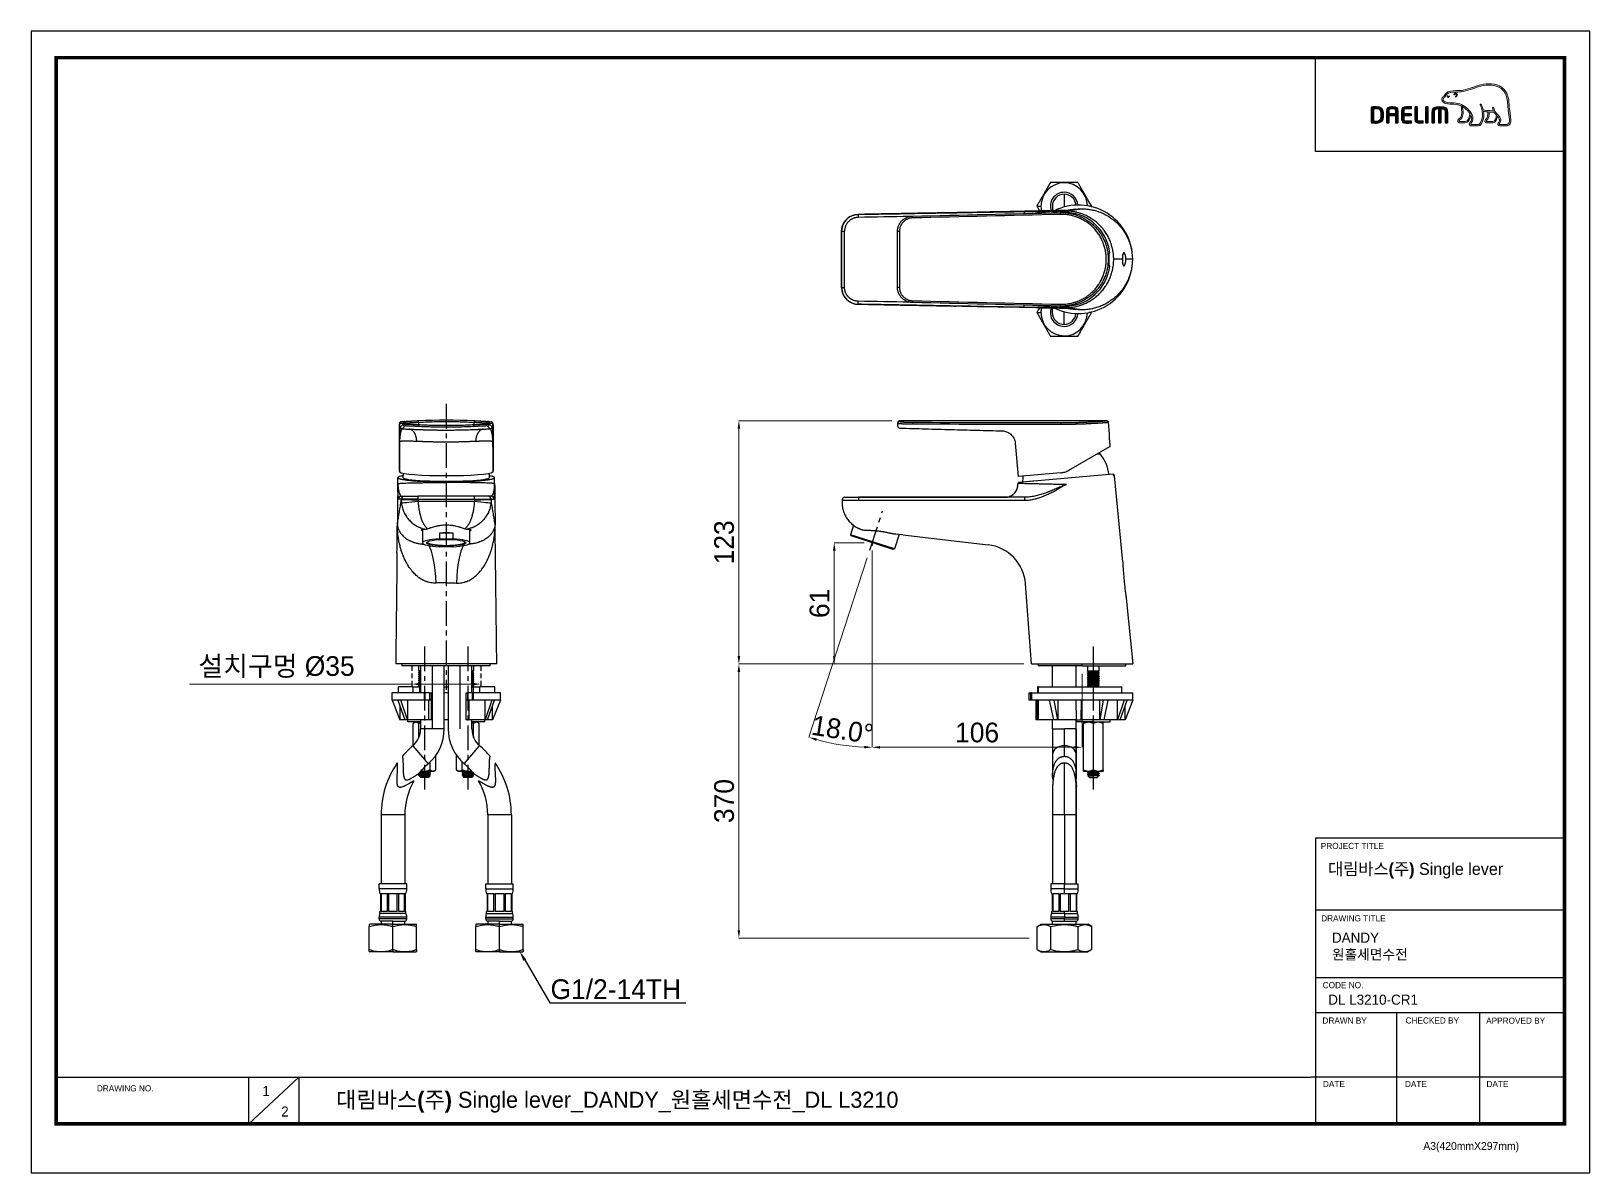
# Model space of a CAD drawing. Extents: x 0 to 790, y 0 to 579.
import ezdxf
from ezdxf import colors
from ezdxf.entities.mleader import LeaderData, LeaderLine
from ezdxf.math import Vec2, Vec3

# ---------------------------------------------------------------- set-up
doc = ezdxf.new("R2010")
doc.units = 0
doc.header["$LTSCALE"] = 10
doc.header["$MEASUREMENT"] = 0
doc.header["$PDMODE"] = 3
doc.header["$PDSIZE"] = -10
doc.linetypes.add('CENTER', pattern=[2, 1.25, -0.25, 0.25, -0.25])
doc.linetypes.add('HIDDEN', pattern=[0.375, 0.25, -0.125])
doc.layers.get('0').update_dxf_attribs({"linetype": 'CONTINUOUS'})
doc.layers.get('DEFPOINTS').update_dxf_attribs({"linetype": 'CONTINUOUS'})
for name, color, linetype in [('1', 7, 'CONTINUOUS'), ('DEF_LAYER_ASSEM_MEMBER', 7, 'CONTINUOUS'), ('DEFAULT_1', 7, 'CENTER')]:
    doc.layers.add(name, color=color, linetype=linetype)
doc.layers.add('레이어 1', color=7, linetype='CONTINUOUS', lineweight=0)
doc.styles.add('Daelim Dimension', font='')
doc.styles.get('Daelim Dimension').set_extended_font_data('나눔고딕')
doc.dimstyles.new('DEFAULT', dxfattribs={"dimscale": 2, "dimtxt": 2, "dimasz": 2, "dimexe": 0, "dimexo": 2, "dimgap": 1, "dimtad": 1, "dimdec": 0, "dimzin": 9, "dimdsep": 46, "dimtxsty": 'Daelim Dimension', "dimcen": 0.5, "dimclrd": 5, "dimclre": 5, "dimclrt": 256, "dimadec": 1, "dimazin": 0, "dimtfac": 1, "dimtdec": 0, "dimtix": 1, "dimtmove": 0, "dimatfit": 3, "dimfxl": 1, "dimtolj": 1, "dimtzin": 1, "dimlwd": 9, "dimlwe": 9, "dimarcsym": 0})

msp = doc.modelspace()

# ---------------------------------------------------------------- texts
at = {"color": 5, "lineweight": -3, "ltscale": 40, "style": 'Daelim Dimension'}
for s, height, p in [('PROJECT TITLE', 3.1171, (653.54, 164.16)), ('DRAWING TITLE', 3.1171, (653.73, 127.47)), ('CODE NO.', 3.117, (654.52, 93.6)), ('DRAWN BY', 3.117, (654.39, 75.63)), ('CHECKED BY', 3.117, (696.51, 75.68)), ('APPROVED BY', 3.1171, (737.35, 75.58)), ('DRAWING NO.', 3.1171, (33.3, 41.29)), ('DATE', 3.117, (654.64, 43.5)), ('DATE', 3.117, (696.18, 43.5)), ('DATE', 3.117, (737.5, 43.5))]:
    msp.add_text(s, height=height, dxfattribs=at).set_placement(p)
at = {"color": 7, "lineweight": -3, "ltscale": 40, "style": 'Daelim Dimension'}
msp.add_text('A3(420mmX297mm)', height=3.9341, dxfattribs=at).set_placement((705.5, 11.66))
at = {"color": 7, "lineweight": -3, "attachment_point": 1, "style": 'Daelim Dimension'}
for s, insert, char_height, width in [('{\\fPretendard Variable SemiBold|b0|i0|c129|p2;대림바스(주)} Single lever', (657.24, 157.12), 6.1103, 98.2071), (' DANDY\\P 원홀세면수전 ', (657.3, 121.76), 5.101, 85.8447), ('DL L3210-CR1', (657.3, 90.34), 5.101, 85.8447), ('1', (117.12, 44.03), 5.1, 7.119), ('2', (126.69, 33.63), 5.1, 7.119)]:
    msp.add_mtext(s, dxfattribs=dict(at, insert=insert, char_height=char_height, width=width))
at = {"color": 2, "lineweight": -3, "insert": (154.51, 41.16), "char_height": 8.198, "width": 362.8925, "attachment_point": 1, "style": 'Daelim Dimension'}
msp.add_mtext('{\\fPretendard Variable SemiBold|b0|i0|c129|p2;대림바스(주)} Single lever_DANDY_원홀세면수전_DL L3210', dxfattribs=at)

# ---------------------------------------------------------------- blocks, each defined once
blk = doc.blocks.new('*D0')
at = {"color": 5, "lineweight": 9, "ltscale": 0.5, "transparency": 16777216}
for p, q in [((192.86, 247.74), (80.16, 247.74)), ((192.86, 247.62), (192.86, 247.74)), ((223.86, 247.74), (196.86, 247.74)), ((227.86, 247.67), (227.86, 247.74))]:
    blk.add_line(p, q, dxfattribs=at)
at = {"color": 5, "ltscale": 0.5, "transparency": 16777216}
for points in [[(196.86, 248.41), (196.86, 247.07), (192.86, 247.74)], [(223.86, 248.41), (223.86, 247.07), (227.86, 247.74)]]:
    blk.add_solid(points, dxfattribs=at)
at = {"layer": 'DEFPOINTS', "color": 0, "ltscale": 0.5, "transparency": 16777216}
for p in [(192.86, 251.62), (227.86, 251.67), (227.86, 247.74)]:
    blk.add_point(p, dxfattribs=at)
at = {"color": 7, "lineweight": -3, "ltscale": 0.5, "transparency": 16777216, "insert": (124.35, 256.38), "char_height": 10, "attachment_point": 5, "style": 'Daelim Dimension'}
blk.add_mtext('\\A1;설치구멍 %%C35', dxfattribs=at)
blk = doc.blocks.new('*D1')
at = {"color": 5, "lineweight": 9, "ltscale": 0.5, "transparency": 16777216}
for p, q in [((422.19, 319.41), (406.99, 319.41)), ((406.99, 315.41), (406.99, 261.95)), ((503.01, 257.95), (406.99, 257.95))]:
    blk.add_line(p, q, dxfattribs=at)
at = {"color": 5, "ltscale": 0.5, "transparency": 16777216}
for points in [[(406.33, 315.41), (407.66, 315.41), (406.99, 319.41)], [(406.33, 261.95), (407.66, 261.95), (406.99, 257.95)]]:
    blk.add_solid(points, dxfattribs=at)
at = {"layer": 'DEFPOINTS', "color": 0, "ltscale": 0.5, "transparency": 16777216}
for p in [(426.19, 319.41), (406.99, 257.95), (507.01, 257.95)]:
    blk.add_point(p, dxfattribs=at)
at = {"color": 7, "lineweight": -3, "ltscale": 0.5, "transparency": 16777216, "insert": (399.55, 288.68), "char_height": 10, "attachment_point": 5, "rotation": 90, "style": 'Daelim Dimension'}
blk.add_mtext('\\A1;61', dxfattribs=at)
blk = doc.blocks.new('*D2')
at = {"color": 5, "lineweight": 9, "ltscale": 0.5, "transparency": 16777216}
for p, q in [((426.19, 315.41), (426.19, 215.73)), ((532.57, 252.95), (532.57, 215.73)), ((430.19, 215.73), (528.57, 215.73))]:
    blk.add_line(p, q, dxfattribs=at)
at = {"color": 5, "ltscale": 0.5, "transparency": 16777216}
for points in [[(430.19, 216.4), (430.19, 215.06), (426.19, 215.73)], [(528.57, 216.4), (528.57, 215.06), (532.57, 215.73)]]:
    blk.add_solid(points, dxfattribs=at)
at = {"layer": 'DEFPOINTS', "color": 0, "ltscale": 0.5, "transparency": 16777216}
for p in [(426.19, 319.41), (532.57, 256.95), (532.57, 215.73)]:
    blk.add_point(p, dxfattribs=at)
at = {"color": 7, "lineweight": -3, "ltscale": 0.5, "transparency": 16777216, "insert": (479.38, 223.17), "char_height": 10, "attachment_point": 5, "style": 'Daelim Dimension'}
blk.add_mtext('\\A1;106', dxfattribs=at)
blk = doc.blocks.new('*D3')
at = {"color": 5, "lineweight": 9, "ltscale": 0.5, "transparency": 16777216}
for p, q in [((423.72, 311.8), (394.15, 220.81)), ((426.19, 313.96), (426.19, 215.73))]:
    blk.add_line(p, q, dxfattribs=at)
blk.add_arc((426.19, 319.41), 103.68, 254.21069, 267.78931, dxfattribs=at)
at = {"color": 5, "ltscale": 0.5, "transparency": 16777216}
for points in [[(397.79, 219), (398.17, 220.28), (394.15, 220.81)], [(422.2, 216.47), (422.18, 215.14), (426.19, 215.73)]]:
    blk.add_solid(points, dxfattribs=at)
at = {"layer": 'DEFPOINTS', "color": 0, "ltscale": 0.5, "transparency": 16777216}
for p in [(431.44, 335.58), (426.19, 319.41), (426.19, 317.96), (424.95, 315.6), (404.64, 218)]:
    blk.add_point(p, dxfattribs=at)
at = {"color": 7, "lineweight": -3, "ltscale": 0.5, "transparency": 16777216, "insert": (411.18, 224.61), "char_height": 10, "attachment_point": 5, "rotation": 351, "style": 'Daelim Dimension'}
blk.add_mtext('\\A1;18.0°', dxfattribs=at)
blk = doc.blocks.new('*D4')
at = {"color": 5, "lineweight": 9, "ltscale": 0.5, "transparency": 16777216}
for p, q in [((436.19, 381.28), (358.65, 381.28)), ((358.65, 261.95), (358.65, 377.28)), ((503.01, 257.95), (358.65, 257.95))]:
    blk.add_line(p, q, dxfattribs=at)
at = {"color": 5, "ltscale": 0.5, "transparency": 16777216}
for points in [[(357.98, 377.28), (359.31, 377.28), (358.65, 381.28)], [(357.98, 261.95), (359.31, 261.95), (358.65, 257.95)]]:
    blk.add_solid(points, dxfattribs=at)
at = {"layer": 'DEFPOINTS', "color": 0, "ltscale": 0.5, "transparency": 16777216}
for p in [(358.65, 381.28), (440.19, 381.28, 0), (507.01, 257.95)]:
    blk.add_point(p, dxfattribs=at)
at = {"color": 7, "lineweight": -3, "ltscale": 0.5, "transparency": 16777216, "insert": (351.2, 319.62), "char_height": 10, "attachment_point": 5, "rotation": 90, "style": 'Daelim Dimension'}
blk.add_mtext('\\A1;123', dxfattribs=at)
blk = doc.blocks.new('*D5')
at = {"color": 5, "lineweight": 9, "ltscale": 0.5, "transparency": 16777216}
for p, q in [((503.01, 257.95), (358.65, 257.95)), ((358.65, 253.95), (358.65, 123.01)), ((505.79, 119.01), (358.65, 119.01))]:
    blk.add_line(p, q, dxfattribs=at)
at = {"color": 5, "ltscale": 0.5, "transparency": 16777216}
for points in [[(357.98, 253.95), (359.31, 253.95), (358.65, 257.95)], [(357.98, 123.01), (359.31, 123.01), (358.65, 119.01)]]:
    blk.add_solid(points, dxfattribs=at)
at = {"layer": 'DEFPOINTS', "color": 0, "ltscale": 0.5, "transparency": 16777216}
for p in [(507.01, 257.95), (358.65, 119.01), (509.79, 119.01)]:
    blk.add_point(p, dxfattribs=at)
at = {"color": 7, "lineweight": -3, "ltscale": 0.5, "transparency": 16777216, "insert": (351.2, 188.48), "char_height": 10, "attachment_point": 5, "rotation": 90, "style": 'Daelim Dimension'}
blk.add_mtext('\\A1;370', dxfattribs=at)

# ---------------------------------------------------------------- dimensions: what is measured, and where the dimension line sits
at = {"color": 7, "lineweight": -3, "ltscale": 0.5}
for base, p2, text, picture, middle in [((358.65, 381.28), (440.19, 381.28, 0), '123', '*D4', (351.2, 319.62)), ((358.65, 119.01), (509.79, 119.01), '370', '*D5', (351.2, 188.48))]:
    dim = msp.add_linear_dim(base=base, p1=(507.01, 257.95), p2=p2, angle=90, text=text, dimstyle='DEFAULT', override={"dimtxt": 5, "dimclrd": 5, "dimclre": 5, "dimclrt": 7}, dxfattribs=at)
    dim.commit()
    dim.dimension.update_dxf_attribs({"geometry": picture, "text_midpoint": middle})
dim = msp.add_angular_dim_2l(base=(404.64, 218), line1=((424.95, 315.6), (431.44, 335.58)), line2=((426.19, 319.41), (426.19, 317.96)), dimstyle='DEFAULT', override={"dimtxt": 5, "dimclrd": 5, "dimclre": 5, "dimclrt": 7}, dxfattribs=at)
dim.commit()
dim.dimension.update_dxf_attribs({"geometry": '*D3', "text_midpoint": (411.18, 224.61)})
dim = msp.add_linear_dim(base=(406.99, 257.95), p1=(426.19, 319.41), p2=(507.01, 257.95), angle=90, dimstyle='DEFAULT', override={"dimtxt": 5, "dimclrd": 5, "dimclre": 5, "dimclrt": 7}, dxfattribs=at)
dim.commit()
dim.dimension.update_dxf_attribs({"geometry": '*D1', "text_midpoint": (399.55, 288.68)})
dim = msp.add_linear_dim(base=(532.57, 215.73), p1=(426.19, 319.41), p2=(532.57, 256.95), dimstyle='DEFAULT', override={"dimtxt": 5, "dimclrd": 5, "dimclre": 5, "dimclrt": 7}, dxfattribs=at)
dim.commit()
dim.dimension.update_dxf_attribs({"geometry": '*D2', "text_midpoint": (479.38, 223.17)})
dim = msp.add_linear_dim(base=(227.86, 247.74), p1=(192.86, 251.62), p2=(227.86, 251.67), text='설치구멍 %%C<>', dimstyle='DEFAULT', override={"dimtxt": 5, "dimclrd": 5, "dimclre": 5, "dimclrt": 7}, dxfattribs=at)
dim.commit()
dim.dimension.update_dxf_attribs({"geometry": '*D0', "text_midpoint": (124.35, 247.74), "dimtype": 128})

# ---------------------------------------------------------------- hatches: boundary and pattern name
at = {"layer": '레이어 1'}
h = msp.add_hatch(color=5, dxfattribs=at)
h.dxf.hatch_style = 1
edge = h.paths.add_edge_path(flags=16)
edge.add_spline(control_points=[(748.67, 531.89), (748.33, 531.51), (747.9, 531.5), (747.88, 531.5), (747.88, 531.5), (744.41, 531.5), (744.41, 531.5), (744.29, 531.5), (744.19, 531.53), (744.13, 531.6), (744.07, 531.65), (744.05, 531.73), (744.05, 531.82), (744.05, 532.02), (744.19, 532.2), (744.34, 532.39), (744.48, 532.57), (744.62, 532.74), (744.69, 532.95), (744.88, 533.46), (744.86, 534), (744.64, 534.48), (744.23, 535.35), (743.62, 536.03), (743.03, 536.69), (743.03, 536.69), (742.83, 536.91), (742.83, 536.91), (742.07, 537.77), (741.28, 538.65), (741.22, 539.84), (741.2, 540.08), (741.09, 540.22), (740.94, 540.21), (740.94, 540.21), (740.72, 540.11), (740.71, 540.11), (740.65, 540.04), (740.62, 539.94), (740.62, 539.83), (740.62, 539.83), (740.62, 539.79), (740.62, 539.79), (740.65, 539.35), (740.75, 538.93), (740.93, 538.49), (740.93, 538.49), (740.95, 538.45), (740.95, 538.45), (740.95, 538.45), (740.9, 538.44), (740.9, 538.44), (738.68, 538.36), (736.5, 538.78), (735.86, 538.93), (735.46, 540.52), (734.82, 541.57), (734.8, 541.62), (734.75, 541.7), (734.67, 541.77), (734.59, 541.79), (734.59, 541.79), (734.4, 541.76), (734.38, 541.76), (734.36, 541.73), (734.33, 541.69), (734.26, 541.59), (734.26, 541.59), (734.25, 541.51), (734.25, 541.51), (734.25, 541.51), (734.31, 541.3), (734.31, 541.3), (734.36, 541.22), (735.5, 539.22), (735.5, 536.57), (735.5, 534.94), (735.07, 533.4), (734.22, 531.99), (734.02, 531.65), (733.75, 531.5), (733.36, 531.5), (733.36, 531.5), (729.94, 531.5), (729.94, 531.5), (729.83, 531.5), (729.59, 531.58), (729.59, 531.83), (729.59, 531.96), (729.72, 532.19), (729.93, 532.42), (731.35, 534.01), (730.53, 536.48), (729.17, 538.11), (727.85, 539.68), (725.7, 541.66), (722.94, 542.16), (721.96, 542.33), (720.35, 542.42), (719.05, 542.5), (719.05, 542.5), (717.74, 542.58), (717.74, 542.58), (717.06, 542.63), (715.95, 543.04), (715.61, 543.68), (715.47, 543.95), (715.48, 544.22), (715.66, 544.53), (715.78, 544.72), (715.93, 544.88), (716.13, 545.07), (716.34, 545.29), (716.56, 545.52), (716.74, 545.82), (716.74, 545.82), (716.79, 545.91), (716.79, 545.91), (717.45, 547.17), (718.8, 547.84), (720.83, 547.89), (720.83, 547.89), (721.97, 547.9), (721.97, 547.9), (723.22, 547.91), (724.64, 547.92), (725.8, 548.17), (727.44, 548.52), (729.09, 549.08), (730.54, 549.58), (730.54, 549.58), (730.58, 549.59), (730.58, 549.59), (732.38, 550.21), (734.23, 550.84), (736.13, 551.15), (739.17, 551.65), (743.34, 551.63), (745.96, 548.69), (747.17, 547.33), (747.92, 545.45), (748.18, 543.12), (748.18, 543.12), (748.17, 543.12), (748.16, 543.13), (748.18, 543.08), (748.2, 542.82), (748.31, 541.34), (748.34, 540.62), (748.37, 539.88), (748.56, 538.51), (748.56, 538.51), (749.09, 533.93), (749.09, 533.93), (749.09, 533.93), (749.12, 533.37), (749.12, 533.37), (749.12, 532.71), (748.97, 532.21), (748.67, 531.89)], knot_values=[0, 0, 0, 0, 1, 1, 1, 2, 2, 2, 3, 3, 3, 4, 4, 4, 5, 5, 5, 6, 6, 6, 7, 7, 7, 8, 8, 8, 9, 9, 9, 10, 10, 10, 11, 11, 11, 12, 12, 12, 13, 13, 13, 14, 14, 14, 15, 15, 15, 16, 16, 16, 17, 17, 17, 18, 18, 18, 19, 19, 19, 20, 20, 20, 21, 21, 21, 22, 22, 22, 23, 23, 23, 24, 24, 24, 25, 25, 25, 26, 26, 26, 27, 27, 27, 28, 28, 28, 29, 29, 29, 30, 30, 30, 31, 31, 31, 32, 32, 32, 33, 33, 33, 34, 34, 34, 35, 35, 35, 36, 36, 36, 37, 37, 37, 38, 38, 38, 39, 39, 39, 40, 40, 40, 41, 41, 41, 42, 42, 42, 43, 43, 43, 44, 44, 44, 45, 45, 45, 46, 46, 46, 47, 47, 47, 48, 48, 48, 49, 49, 49, 50, 50, 50, 51, 51, 51, 52, 52, 52, 53, 53, 53, 53], degree=3, periodic=0)
edge = h.paths.add_edge_path(flags=16)
edge.add_spline(control_points=[(740.67, 532.88), (740.67, 532.88), (737.84, 532.88), (737.84, 532.88), (737.63, 532.88), (737.47, 533.04), (737.47, 533.26), (737.47, 533.41), (737.6, 533.59), (737.72, 533.72), (738.29, 534.27), (738.88, 535.03), (738.88, 536.47), (738.88, 536.47), (738.84, 537.12), (738.84, 537.13), (738.84, 537.13), (738.74, 537.76), (738.74, 537.76), (738.74, 537.76), (738.73, 537.8), (738.73, 537.8), (738.73, 537.8), (738.77, 537.8), (738.77, 537.8), (739.3, 537.76), (740.33, 537.7), (741.31, 537.75), (741.55, 537.35), (741.95, 536.85), (742.54, 536.17), (742.51, 535.83), (742.23, 532.88), (740.67, 532.88)], knot_values=[0, 0, 0, 0, 1, 1, 1, 2, 2, 2, 3, 3, 3, 4, 4, 4, 5, 5, 5, 6, 6, 6, 7, 7, 7, 8, 8, 8, 9, 9, 9, 10, 10, 10, 11, 11, 11, 11], degree=3, periodic=0)
edge = h.paths.add_edge_path(flags=16)
edge.add_spline(control_points=[(726.49, 532.88), (726.49, 532.88), (724.01, 532.88), (724.01, 532.88), (723.82, 532.88), (723.62, 533.03), (723.62, 533.26), (723.62, 533.39), (723.74, 533.56), (723.95, 533.73), (724.58, 534.23), (725.53, 534.99), (725.63, 537.08), (725.63, 537.08), (725.65, 537.65), (725.65, 537.65), (725.65, 538.54), (725.44, 539.61), (725.25, 540.57), (725.25, 540.57), (725.22, 540.67), (725.22, 540.67), (725.22, 540.67), (725.3, 540.6), (725.3, 540.6), (725.67, 540.38), (727.69, 539), (729.13, 536.97), (729.01, 536.01), (728.47, 532.88), (726.49, 532.88)], knot_values=[0, 0, 0, 0, 1, 1, 1, 2, 2, 2, 3, 3, 3, 4, 4, 4, 5, 5, 5, 6, 6, 6, 7, 7, 7, 8, 8, 8, 9, 9, 9, 10, 10, 10, 10], degree=3, periodic=0)
edge = h.paths.add_edge_path()
edge.add_spline(control_points=[(749.79, 534), (749.79, 534), (749.26, 538.61), (749.26, 538.61), (749.06, 539.98), (749.04, 540.72), (749.01, 541.37), (749.01, 541.37), (748.88, 543.19), (748.88, 543.19), (748.6, 545.67), (747.8, 547.68), (746.49, 549.15), (743.65, 552.34), (739.23, 552.37), (736.01, 551.84), (734.04, 551.52), (732.16, 550.87), (730.34, 550.25), (730.34, 550.25), (730.28, 550.23), (730.28, 550.23), (728.86, 549.74), (727.24, 549.19), (725.65, 548.85), (724.57, 548.62), (723.2, 548.61), (722, 548.6), (722, 548.6), (720.8, 548.59), (720.8, 548.59), (718.51, 548.53), (716.95, 547.74), (716.16, 546.23), (716.16, 546.23), (716.13, 546.16), (716.13, 546.16), (716, 545.94), (715.8, 545.74), (715.63, 545.57), (715.44, 545.38), (715.22, 545.16), (715.06, 544.88), (714.89, 544.6), (714.81, 544.32), (714.81, 544.04), (714.81, 543.81), (714.87, 543.58), (714.99, 543.36), (715.47, 542.44), (716.86, 541.94), (717.69, 541.88), (717.69, 541.88), (718.91, 541.8), (718.94, 541.8), (720.16, 541.73), (721.84, 541.64), (722.81, 541.46), (723.38, 541.36), (724.03, 541.16), (724.63, 540.88), (724.67, 540.72), (724.98, 539.34), (724.98, 537.65), (724.98, 537.65), (724.97, 537.11), (724.97, 537.11), (724.88, 535.32), (724.1, 534.7), (723.53, 534.24), (723.47, 534.19), (722.96, 533.77), (722.92, 533.26), (722.9, 532.98), (722.98, 532.71), (723.16, 532.53), (723.34, 532.32), (723.63, 532.22), (724.01, 532.22), (724.01, 532.22), (726.49, 532.22), (726.49, 532.22), (728.35, 532.22), (729.26, 534.22), (729.54, 536.09), (729.54, 536.09), (729.55, 536.35), (729.55, 536.35), (729.55, 536.35), (729.63, 536.22), (729.63, 536.22), (729.86, 535.69), (730.01, 535.06), (730.01, 534.58), (730.01, 533.91), (729.8, 533.33), (729.41, 532.89), (729.31, 532.79), (728.81, 532.28), (728.81, 531.76), (728.81, 531.76), (728.82, 531.68), (728.82, 531.68), (728.89, 531.07), (729.38, 530.8), (729.83, 530.8), (729.83, 530.8), (733.36, 530.8), (733.36, 530.8), (733.99, 530.8), (734.5, 531.09), (734.83, 531.63), (735.72, 533.12), (736.18, 534.73), (736.18, 536.43), (736.18, 536.96), (736.13, 537.53), (736.03, 538.12), (736.03, 538.12), (736.02, 538.16), (736.02, 538.16), (736.02, 538.16), (736.07, 538.15), (736.07, 538.15), (736.49, 538.07), (737.17, 537.95), (738.02, 537.86), (738.02, 537.86), (738.04, 537.86), (738.04, 537.86), (738.04, 537.86), (738.15, 537.21), (738.15, 537.21), (738.15, 537.21), (738.18, 537.06), (738.18, 537.06), (738.18, 537.06), (738.21, 536.49), (738.21, 536.49), (738.21, 535.11), (737.59, 534.52), (737.26, 534.2), (737.25, 534.19), (736.78, 533.72), (736.73, 533.3), (736.73, 533.3), (736.72, 533.17), (736.72, 533.17), (736.72, 533.04), (736.75, 532.78), (736.98, 532.54), (737.19, 532.32), (737.5, 532.22), (737.92, 532.22), (737.92, 532.22), (740.67, 532.22), (740.67, 532.22), (742.33, 532.22), (742.84, 534.34), (743.04, 535.53), (743.04, 535.53), (743.05, 535.65), (743.05, 535.65), (743.05, 535.65), (743.11, 535.56), (743.11, 535.56), (743.5, 535.07), (743.84, 534.52), (744, 534.18), (744.08, 534.01), (744.13, 533.81), (744.13, 533.61), (744.13, 533.61), (744.07, 533.22), (744.07, 533.22), (744, 533), (743.86, 532.8), (743.71, 532.61), (743.5, 532.33), (743.28, 532.05), (743.28, 531.7), (743.28, 531.7), (743.3, 531.51), (743.3, 531.51), (743.4, 531.05), (743.77, 530.8), (744.35, 530.8), (744.35, 530.8), (747.88, 530.8), (747.88, 530.8), (747.95, 530.8), (748.64, 530.82), (749.18, 531.4), (749.61, 531.87), (749.82, 532.51), (749.82, 533.36), (749.82, 533.36), (749.79, 534), (749.79, 534)], knot_values=[0, 0, 0, 0, 1, 1, 1, 2, 2, 2, 3, 3, 3, 4, 4, 4, 5, 5, 5, 6, 6, 6, 7, 7, 7, 8, 8, 8, 9, 9, 9, 10, 10, 10, 11, 11, 11, 12, 12, 12, 13, 13, 13, 14, 14, 14, 15, 15, 15, 16, 16, 16, 17, 17, 17, 18, 18, 18, 19, 19, 19, 20, 20, 20, 21, 21, 21, 22, 22, 22, 23, 23, 23, 24, 24, 24, 25, 25, 25, 26, 26, 26, 27, 27, 27, 28, 28, 28, 29, 29, 29, 30, 30, 30, 31, 31, 31, 32, 32, 32, 33, 33, 33, 34, 34, 34, 35, 35, 35, 36, 36, 36, 37, 37, 37, 38, 38, 38, 39, 39, 39, 40, 40, 40, 41, 41, 41, 42, 42, 42, 43, 43, 43, 44, 44, 44, 45, 45, 45, 46, 46, 46, 47, 47, 47, 48, 48, 48, 49, 49, 49, 50, 50, 50, 51, 51, 51, 52, 52, 52, 53, 53, 53, 54, 54, 54, 55, 55, 55, 56, 56, 56, 57, 57, 57, 58, 58, 58, 59, 59, 59, 60, 60, 60, 61, 61, 61, 62, 62, 62, 63, 63, 63, 64, 64, 64, 65, 65, 65, 66, 66, 66, 66], degree=3, periodic=0)
edge = h.paths.add_edge_path(flags=0)
edge.add_spline(control_points=[(717.63, 545.9), (717.63, 545.9), (718.15, 546.14), (718.78, 545.89), (718.78, 545.89), (718.86, 545.86), (718.76, 545.71), (718.45, 545.3), (718.14, 545.21), (718.14, 545.21), (718.14, 545.21), (717.92, 545.13), (717.8, 545.28), (717.55, 545.57), (717.54, 545.74), (717.54, 545.74), (717.54, 545.74), (717.51, 545.87), (717.63, 545.9)], knot_values=[0, 0, 0, 0, 1, 1, 1, 2, 2, 2, 3, 3, 3, 4, 4, 4, 5, 5, 5, 6, 6, 6, 6], degree=3, periodic=0)
edge = h.paths.add_edge_path(flags=0)
edge.add_spline(control_points=[(721.02, 546.85), (720.94, 546.76), (720.94, 546.62), (721.02, 546.55), (721.1, 546.48), (721.24, 546.5), (721.31, 546.58), (721.35, 546.62), (721.78, 547.12), (722.14, 546.87), (722.27, 546.77), (722.33, 546.64), (722.31, 546.46), (722.28, 546.18), (722.03, 545.86), (721.86, 545.76), (721.77, 545.7), (721.7, 545.57), (721.75, 545.47), (721.79, 545.37), (721.92, 545.34), (722.02, 545.39), (722.33, 545.54), (722.71, 546.02), (722.76, 546.48), (722.8, 546.79), (722.66, 547.05), (722.41, 547.22), (721.86, 547.61), (721.25, 547.09), (721.02, 546.85)], knot_values=[0, 0, 0, 0, 1, 1, 1, 2, 2, 2, 3, 3, 3, 4, 4, 4, 5, 5, 5, 6, 6, 6, 7, 7, 7, 8, 8, 8, 9, 9, 9, 10, 10, 10, 10], degree=3, periodic=0)
edge = h.paths.add_edge_path(flags=0)
edge.add_spline(control_points=[(720.95, 546.47), (720.95, 546.47), (720.95, 546.47), (720.95, 546.47), (720.95, 546.47), (720.95, 546.47), (720.95, 546.47)], knot_values=[0, 0, 0, 0, 1, 1, 1, 2, 2, 2, 2], degree=3, periodic=0)
h = msp.add_hatch(color=5, dxfattribs=at)
h.dxf.hatch_style = 2
edge = h.paths.add_edge_path()
edge.add_spline(control_points=[(717.63, 545.9), (717.63, 545.9), (718.15, 546.14), (718.78, 545.89), (718.78, 545.89), (718.86, 545.86), (718.76, 545.71), (718.45, 545.3), (718.14, 545.21), (718.14, 545.21), (718.14, 545.21), (717.92, 545.13), (717.8, 545.28), (717.55, 545.57), (717.54, 545.74), (717.54, 545.74), (717.54, 545.74), (717.51, 545.87), (717.63, 545.9)], knot_values=[0, 0, 0, 0, 1, 1, 1, 2, 2, 2, 3, 3, 3, 4, 4, 4, 5, 5, 5, 6, 6, 6, 6], degree=3, periodic=0)
h = msp.add_hatch(color=5, dxfattribs=at)
h.dxf.hatch_style = 2
edge = h.paths.add_edge_path()
edge.add_spline(control_points=[(721.02, 546.85), (720.94, 546.76), (720.94, 546.62), (721.02, 546.55), (721.1, 546.48), (721.24, 546.5), (721.31, 546.58), (721.35, 546.62), (721.78, 547.12), (722.14, 546.87), (722.27, 546.77), (722.33, 546.64), (722.31, 546.46), (722.28, 546.18), (722.03, 545.86), (721.86, 545.76), (721.77, 545.7), (721.7, 545.57), (721.75, 545.47), (721.79, 545.37), (721.92, 545.34), (722.02, 545.39), (722.33, 545.54), (722.71, 546.02), (722.76, 546.48), (722.8, 546.79), (722.66, 547.05), (722.41, 547.22), (721.86, 547.61), (721.25, 547.09), (721.02, 546.85)], knot_values=[0, 0, 0, 0, 1, 1, 1, 2, 2, 2, 3, 3, 3, 4, 4, 4, 5, 5, 5, 6, 6, 6, 7, 7, 7, 8, 8, 8, 9, 9, 9, 10, 10, 10, 10], degree=3, periodic=0)
h = msp.add_hatch(color=5, dxfattribs=at)
h.dxf.hatch_style = 2
edge = h.paths.add_edge_path()
edge.add_spline(control_points=[(683.97, 535.57), (683.97, 533.96), (683.24, 533.18), (681.73, 533.18), (681.73, 533.18), (680.69, 533.2), (680.43, 533.2), (680.43, 533.2), (680.43, 539.37), (680.43, 539.37), (680.96, 539.42), (681.72, 539.43), (681.73, 539.43), (683.28, 539.43), (683.97, 538.7), (683.97, 537.04), (683.97, 537.04), (683.97, 535.57), (683.97, 535.57)], knot_values=[0, 0, 0, 0, 1, 1, 1, 2, 2, 2, 3, 3, 3, 4, 4, 4, 5, 5, 5, 6, 6, 6, 6], degree=3, periodic=0)
edge = h.paths.add_edge_path()
edge.add_spline(control_points=[(681.73, 540.59), (680.89, 540.59), (679.8, 540.54), (679.44, 540.48), (679.22, 540.45), (679.08, 540.28), (679.08, 540.06), (679.08, 540.06), (679.08, 532.55), (679.08, 532.55), (679.08, 532.32), (679.22, 532.16), (679.46, 532.13), (679.79, 532.07), (680.88, 532.02), (681.73, 532.02), (684.07, 532.02), (685.31, 533.25), (685.31, 535.57), (685.31, 535.57), (685.31, 537.04), (685.31, 537.04), (685.31, 539.36), (684.07, 540.59), (681.73, 540.59)], knot_values=[0, 0, 0, 0, 1, 1, 1, 2, 2, 2, 3, 3, 3, 4, 4, 4, 5, 5, 5, 6, 6, 6, 7, 7, 7, 8, 8, 8, 8], degree=3, periodic=0)
h = msp.add_hatch(color=5, dxfattribs=at)
h.dxf.hatch_style = 2
edge = h.paths.add_edge_path()
edge.add_spline(control_points=[(691.35, 537.05), (691.35, 537.05), (688.19, 537.05), (688.19, 537.05), (688.19, 537.17), (688.19, 538.18), (688.19, 538.18), (688.19, 539.23), (688.5, 539.41), (689.44, 539.41), (689.44, 539.41), (690.1, 539.41), (690.1, 539.41), (691.04, 539.41), (691.35, 539.23), (691.35, 538.18), (691.35, 538.18), (691.35, 537.17), (691.35, 537.05)], knot_values=[0, 0, 0, 0, 1, 1, 1, 2, 2, 2, 3, 3, 3, 4, 4, 4, 5, 5, 5, 6, 6, 6, 6], degree=3, periodic=0)
edge = h.paths.add_edge_path()
edge.add_spline(control_points=[(690.1, 540.59), (690.1, 540.59), (689.44, 540.59), (689.44, 540.59), (687.65, 540.59), (686.86, 539.85), (686.86, 538.18), (686.86, 538.18), (686.86, 532.47), (686.86, 532.47), (686.86, 532.26), (687.02, 532.09), (687.21, 532.09), (687.21, 532.09), (687.84, 532.09), (687.84, 532.09), (688.06, 532.09), (688.19, 532.28), (688.19, 532.47), (688.19, 532.47), (688.19, 535.75), (688.19, 535.88), (688.19, 535.88), (691.35, 535.88), (691.35, 535.88), (691.35, 535.75), (691.35, 532.47), (691.35, 532.47), (691.35, 532.26), (691.51, 532.09), (691.71, 532.09), (691.71, 532.09), (692.33, 532.09), (692.33, 532.09), (692.54, 532.09), (692.69, 532.29), (692.69, 532.47), (692.69, 532.47), (692.69, 538.18), (692.69, 538.18), (692.69, 539.85), (691.89, 540.59), (690.1, 540.59)], knot_values=[0, 0, 0, 0, 1, 1, 1, 2, 2, 2, 3, 3, 3, 4, 4, 4, 5, 5, 5, 6, 6, 6, 7, 7, 7, 8, 8, 8, 9, 9, 9, 10, 10, 10, 11, 11, 11, 12, 12, 12, 13, 13, 13, 14, 14, 14, 14], degree=3, periodic=0)
h = msp.add_hatch(color=5, dxfattribs=at)
h.dxf.hatch_style = 2
edge = h.paths.add_edge_path()
edge.add_spline(control_points=[(694.39, 538.41), (694.39, 538.41), (694.39, 534.2), (694.39, 534.2), (694.39, 532.73), (695.23, 532.02), (696.96, 532.02), (697.72, 532.02), (698.76, 532.03), (699.17, 532.07), (699.17, 532.07), (699.38, 532.09), (699.38, 532.09), (699.38, 532.09), (699.44, 532.1), (699.44, 532.1), (699.44, 532.1), (699.44, 533.22), (699.44, 533.22), (699.44, 533.22), (696.97, 533.22), (696.97, 533.22), (695.73, 533.22), (695.73, 533.57), (695.73, 534.2), (695.73, 534.2), (695.73, 535.76), (695.73, 535.88), (695.86, 535.88), (699.05, 535.88), (699.05, 535.88), (699.26, 535.88), (699.43, 536.05), (699.43, 536.25), (699.43, 536.25), (699.43, 536.67), (699.43, 536.67), (699.43, 536.88), (699.26, 537.04), (699.05, 537.04), (699.05, 537.04), (695.86, 537.04), (695.73, 537.04), (695.73, 537.16), (695.73, 538.41), (695.73, 538.41), (695.73, 539.04), (695.73, 539.39), (696.97, 539.39), (696.97, 539.39), (699.43, 539.38), (699.43, 539.38), (699.43, 539.38), (699.43, 540.5), (699.43, 540.5), (699.43, 540.5), (699.17, 540.53), (699.17, 540.53), (698.69, 540.57), (697.57, 540.59), (696.96, 540.59), (695.23, 540.59), (694.39, 539.88), (694.39, 538.41)], knot_values=[0, 0, 0, 0, 1, 1, 1, 2, 2, 2, 3, 3, 3, 4, 4, 4, 5, 5, 5, 6, 6, 6, 7, 7, 7, 8, 8, 8, 9, 9, 9, 10, 10, 10, 11, 11, 11, 12, 12, 12, 13, 13, 13, 14, 14, 14, 15, 15, 15, 16, 16, 16, 17, 17, 17, 18, 18, 18, 19, 19, 19, 20, 20, 20, 21, 21, 21, 21], degree=3, periodic=0)
h = msp.add_hatch(color=5, dxfattribs=at)
h.dxf.hatch_style = 2
edge = h.paths.add_edge_path()
edge.add_spline(control_points=[(701.58, 540.52), (701.37, 540.52), (701.2, 540.35), (701.2, 540.14), (701.2, 540.14), (701.2, 534.2), (701.2, 534.2), (701.2, 532.27), (702.52, 532.02), (703.67, 532.02), (704.51, 532.02), (704.73, 532.05), (704.98, 532.1), (704.98, 532.1), (705.13, 532.12), (705.13, 532.12), (705.12, 532.12), (705.32, 532.14), (705.32, 532.14), (705.32, 532.14), (705.38, 532.15), (705.38, 532.15), (705.38, 532.15), (705.38, 533.22), (705.38, 533.22), (705.38, 533.22), (703.68, 533.22), (703.68, 533.22), (702.54, 533.22), (702.54, 533.65), (702.54, 534.07), (702.54, 534.07), (702.54, 540.14), (702.54, 540.14), (702.54, 540.35), (702.36, 540.52), (702.16, 540.52), (702.16, 540.52), (701.58, 540.52), (701.58, 540.52)], knot_values=[0, 0, 0, 0, 1, 1, 1, 2, 2, 2, 3, 3, 3, 4, 4, 4, 5, 5, 5, 6, 6, 6, 7, 7, 7, 8, 8, 8, 9, 9, 9, 10, 10, 10, 11, 11, 11, 12, 12, 12, 13, 13, 13, 13], degree=3, periodic=0)
h = msp.add_hatch(color=5, dxfattribs=at)
h.dxf.hatch_style = 2
edge = h.paths.add_edge_path()
edge.add_spline(control_points=[(707.03, 540.52), (706.81, 540.52), (706.68, 540.33), (706.68, 540.15), (706.68, 540.15), (706.68, 532.47), (706.68, 532.47), (706.68, 532.26), (706.84, 532.09), (707.03, 532.09), (707.03, 532.09), (707.66, 532.09), (707.66, 532.09), (707.88, 532.09), (708.01, 532.28), (708.01, 532.47), (708.01, 532.47), (708.01, 540.15), (708.01, 540.15), (708.01, 540.36), (707.86, 540.52), (707.66, 540.52), (707.66, 540.52), (707.03, 540.52), (707.03, 540.52)], knot_values=[0, 0, 0, 0, 1, 1, 1, 2, 2, 2, 3, 3, 3, 4, 4, 4, 5, 5, 5, 6, 6, 6, 7, 7, 7, 8, 8, 8, 8], degree=3, periodic=0)
h = msp.add_hatch(color=5, dxfattribs=at)
h.dxf.hatch_style = 2
edge = h.paths.add_edge_path()
edge.add_spline(control_points=[(709.81, 537.2), (709.81, 537.2), (709.81, 532.47), (709.81, 532.47), (709.81, 532.26), (709.97, 532.09), (710.17, 532.09), (710.17, 532.09), (710.8, 532.09), (710.8, 532.09), (711.03, 532.09), (711.16, 532.28), (711.16, 532.47), (711.16, 532.47), (711.16, 537.08), (711.16, 537.08), (711.16, 539.12), (711.51, 539.31), (713.23, 539.32), (713.23, 539.19), (713.23, 532.47), (713.23, 532.47), (713.23, 532.25), (713.38, 532.09), (713.58, 532.09), (713.58, 532.09), (714.2, 532.09), (714.2, 532.09), (714.43, 532.09), (714.56, 532.28), (714.56, 532.47), (714.56, 532.47), (714.56, 539.17), (714.56, 539.3), (715.37, 539.3), (715.93, 539.24), (716.24, 538.93), (716.56, 538.61), (716.62, 538.01), (716.62, 537.08), (716.62, 537.08), (716.62, 532.47), (716.62, 532.47), (716.62, 532.26), (716.79, 532.09), (716.98, 532.09), (716.98, 532.09), (717.62, 532.09), (717.62, 532.09), (717.84, 532.09), (717.98, 532.29), (717.98, 532.47), (717.98, 532.47), (717.98, 537.2), (717.98, 537.2), (717.98, 540.07), (716.96, 540.55), (713.9, 540.55), (710.83, 540.55), (709.81, 540.07), (709.81, 537.2)], knot_values=[0, 0, 0, 0, 1, 1, 1, 2, 2, 2, 3, 3, 3, 4, 4, 4, 5, 5, 5, 6, 6, 6, 7, 7, 7, 8, 8, 8, 9, 9, 9, 10, 10, 10, 11, 11, 11, 12, 12, 12, 13, 13, 13, 14, 14, 14, 15, 15, 15, 16, 16, 16, 17, 17, 17, 18, 18, 18, 19, 19, 19, 20, 20, 20, 20], degree=3, periodic=0)

# ---------------------------------------------------------------- linework, layer by layer
at = {"color": 5, "lineweight": -3, "ltscale": 0.5}
for p, q in [((650.86, 517.77), (650.86, 565.32)), ((650.86, 169.65), (650.86, 24.02))]:
    msp.add_line(p, q, dxfattribs=at)
at = {"color": 5}
msp.add_line((726.38, 532.22), (726.38, 532.22), dxfattribs=at)
at = {"color": 5, "lineweight": -3, "ltscale": 40}
for p, q in [((777.1, 517.77), (650.86, 517.77)), ((777.1, 169.65), (650.86, 169.65)), ((777.1, 133.17), (650.86, 133.17)), ((777.1, 133.17), (650.86, 133.17)), ((777.1, 98.84), (650.86, 98.84)), ((777.1, 98.84), (650.86, 98.84)), ((777.1, 81.14), (650.86, 81.14)), ((777.1, 81.14), (650.86, 81.14)), ((691.87, 81.14), (691.87, 24.78)), ((733.95, 81.14), (733.95, 24.78)), ((110.19, 48.49), (110.19, 24.69)), ((110.19, 48.49), (110.19, 24.69)), ((135.67, 48.49), (110.19, 24.69)), ((135.67, 48.49), (110.19, 24.69)), ((135.67, 48.49), (135.67, 24.69)), ((135.67, 48.49), (135.67, 24.69)), ((777.1, 48.58), (648.87, 48.58)), ((777.1, 48.58), (651.85, 48.58)), ((777.1, 24.78), (668.91, 24.78))]:
    msp.add_line(p, q, dxfattribs=at)
at = {"color": 7, "linetype": 'Continuous'}
for p, q in [((500.02, 349.06), (500.46, 350)), ((548.87, 353.35), (548.28, 354.19)), ((548.87, 353.35), (553.13, 309.79)), ((410.91, 340.95), (410.91, 339.9)), ((412.41, 342.45), (493.52, 342.45)), ((412.41, 342.45), (493.52, 342.45)), ((416.72, 328.29), (415.17, 323.51)), ((415.17, 323.51), (415.49, 322.88)), ((437.52, 316.25), (436.89, 315.93)), ((439.91, 323.61), (437.52, 316.25)), ((441.76, 323.4), (484.94, 318.38)), ((507.01, 257.95), (503.89, 298.66)), ((554.93, 291.4), (558.21, 257.95))]:
    msp.add_line(p, q, dxfattribs=at)
at = {"ltscale": 0.5}
for p, q in [((437.52, 316.25), (415.17, 323.51)), ((426.19, 319.41), (426.19, 317.96)), ((441.76, 323.4), (438.22, 323.81)), ((507.01, 257.95), (558.21, 257.95))]:
    msp.add_line(p, q, dxfattribs=at)
at = {"color": 1, "linetype": 'CENTER'}
for p, q in [((199.34, 266.85), (199.34, 193.95)), ((221.34, 266.85), (221.34, 193.95)), ((538.27, 266.85), (538.27, 193.95))]:
    msp.add_line(p, q, dxfattribs=at)
at = {"color": 7, "linetype": 'HIDDEN', "lineweight": -3}
for p, q in [((192.86, 256.95), (192.86, 246.28)), ((227.86, 256.95), (227.86, 246.39))]:
    msp.add_line(p, q, dxfattribs=at)
at = {"color": 5, "lineweight": -3}
msp.add_line((12.7, 48.49), (648.72, 48.49), dxfattribs=at)
at = {"color": 7, "lineweight": -3, "ltscale": 0.5}
msp.add_lwpolyline([(0, 0), (789.88, 0), (789.88, 578.76), (0, 578.76)], close=True, dxfattribs=at)
at = {"color": 5, "linetype": 'ByBlock', "lineweight": -3, "const_width": 1.82}
msp.add_lwpolyline([(12.7, 24.78), (777.1, 24.78), (777.1, 565.32), (12.7, 565.32)], close=True, dxfattribs=at)
at = {"color": 7, "linetype": 'Continuous'}
for centre, radius, start, end in [((412.41, 340.95), 1.5, 90, 179.97798), ((482.45, 297.02), 21.5, 4.37637, 83.37226)]:
    msp.add_arc(centre, radius, start, end, dxfattribs=at)
at = {"color": 1, "linetype": 'CENTER'}
msp.add_open_spline([(210.34, 389.88), (210.34, 285.42), (210.34, 271.69), (210.34, 244.84)], degree=3, dxfattribs=at)
at = {"color": 7, "linetype": 'Continuous', "start_tangent": (1, -0.000027), "end_tangent": (-0.01449, 0.999895)}
msp.add_spline([(493.52, 342.45), (496.02, 342.95), (497.23, 343.61), (498.29, 344.54), (499.13, 345.67), (499.7, 346.93), (500.02, 349.06)], degree=3, dxfattribs=at)
at = {"color": 7, "linetype": 'Continuous'}
msp.add_open_spline([(416.72, 328.29), (416.71, 328.29), (416.7, 328.3), (416.56, 328.41), (416.45, 328.5), (416.27, 328.64), (416.2, 328.69), (416.15, 328.73), (416.15, 328.74), (416.14, 328.74), (416.13, 328.76), (416.12, 328.76), (416.1, 328.78), (416.09, 328.78), (416.09, 328.78), (416.09, 328.78), (416.09, 328.78)], degree=3, knots=[0.614317, 0.614317, 0.614317, 0.614317, 0.6248871, 0.6248871, 0.7498645, 0.7498645, 0.874842, 0.874842, 0.8904641, 0.8904641, 0.9060863, 0.9373307, 0.9373307, 0.9998194, 0.9998194, 1, 1, 1, 1], dxfattribs=at)
at = {"layer": '1', "color": 7, "linetype": 'Continuous', "lineweight": -3}
for p, q in [((509.64, 490.1), (511.72, 490.1)), ((517.52, 490.1), (517.52, 487.8)), ((523.52, 496.1), (523.52, 489.64)), ((537.35, 490.1), (535.93, 490.1)), ((419.07, 485.87), (419.09, 484.37)), ((503.26, 487.34), (503.28, 486.36)), ((410.72, 477.37), (410.72, 448.83)), ((410.72, 477.37), (412.22, 477.37)), ((410.72, 448.86), (410.72, 477.33)), ((412.22, 448.83), (412.22, 477.37)), ((410.72, 448.83), (412.22, 448.83)), ((419.07, 440.33), (419.09, 441.83)), ((503.26, 438.85), (503.28, 439.83)), ((509.64, 436.1), (511.72, 436.1)), ((517.46, 438.46), (517.46, 436.1)), ((523.46, 430.1), (523.46, 436.57)), ((537.35, 436.1), (535.93, 436.1)), ((186.63, 379.78), (186.58, 355.92)), ((188.43, 379.58), (188.43, 379.91)), ((196.18, 381.33), (196.23, 380.33)), ((196.18, 378.33), (196.23, 379.33)), ((196.23, 380.33), (196.23, 379.33)), ((224.5, 381.33), (224.45, 380.33)), ((224.45, 379.33), (224.45, 380.33)), ((224.5, 378.33), (224.45, 379.33)), ((232.24, 379.91), (232.24, 379.58)), ((234.09, 355.92), (234.04, 379.78)), ((439.19, 378.9), (439.19, 379.9)), ((546.49, 374.71), (546.01, 380.37)), ((498.71, 369.98), (500.16, 353.02)), ((525.87, 356.17), (546.67, 368.18)), ((539.9, 364.27), (541.76, 364.43)), ((540.36, 364.53), (541.33, 364.62)), ((521.72, 354.87), (500.16, 353.02)), ((224.61, 342.95), (196.07, 342.95)), ((196.07, 341.45), (196.07, 342.95)), ((196.07, 341.45), (224.61, 341.45)), ((224.57, 340.39), (196.1, 340.39)), ((224.61, 341.45), (224.61, 342.95)), ((198.34, 326.18), (198.34, 319.38)), ((213.77, 324.33), (206.91, 324.33)), ((206.91, 324.33), (206.91, 321.37)), ((213.77, 321.37), (213.77, 324.33)), ((222.34, 319.38), (222.34, 326.18)), ((200.84, 319.92), (200.84, 319.57)), ((206.91, 321.37), (213.77, 321.37)), ((213.77, 317.38), (206.91, 317.38)), ((219.84, 319.57), (219.84, 319.92)), ((188.09, 256.95), (188.09, 257.95)), ((232.59, 256.95), (188.09, 256.95)), ((196.34, 256.95), (196.34, 254.62)), ((196.34, 253.79), (196.34, 253.62)), ((196.34, 252.79), (196.34, 252.62)), ((196.84, 254.45), (196.78, 254.39)), ((196.84, 254.33), (196.84, 254.09)), ((196.84, 253.33), (196.84, 253.09)), ((197.34, 256.95), (197.34, 243.39)), ((203.34, 225.01), (203.34, 256.95)), ((209.34, 225.01), (209.34, 256.95)), ((211.34, 256.95), (211.34, 225.01)), ((217.34, 225.01), (217.34, 256.95)), ((223.34, 243.39), (223.34, 256.95)), ((224.34, 254.45), (223.34, 254.45)), ((224.22, 254.07), (223.84, 254.45)), ((223.84, 253.58), (223.84, 253.82)), ((223.84, 252.58), (223.84, 252.82)), ((224.23, 254.05), (224.23, 254.06)), ((224.34, 254.45), (224.34, 256.95)), ((224.34, 253.12), (224.34, 253.29)), ((232.59, 256.95), (232.59, 257.95)), ((510.32, 257.95), (510.32, 256.95)), ((532.57, 256.95), (510.32, 256.95)), ((517.65, 246.39), (517.65, 256.95)), ((529.65, 246.39), (529.65, 256.95)), ((532.57, 256.95), (532.57, 257.95)), ((532.57, 256.95), (554.82, 256.95)), ((535.27, 256.95), (535.27, 254.87)), ((535.27, 254.87), (535.27, 254.45)), ((535.27, 254.45), (541.27, 254.45)), ((535.47, 254.15), (535.27, 253.95)), ((535.27, 253.95), (535.27, 253.87)), ((535.27, 253.95), (535.66, 253.95)), ((535.27, 253.04), (535.27, 252.87)), ((535.77, 254.45), (535.47, 254.15)), ((535.77, 253.58), (535.77, 253.34)), ((540.98, 254.23), (540.77, 254.45)), ((540.77, 253.83), (540.77, 254.07)), ((540.77, 252.83), (540.77, 253.07)), ((541.27, 254.45), (541.27, 256.95)), ((541.27, 253.37), (541.27, 253.54)), ((554.82, 256.95), (554.82, 257.95)), ((185.94, 246.39), (185.94, 243.39)), ((193.56, 246.39), (185.94, 246.39)), ((193.56, 246.39), (196.94, 246.39)), ((193.56, 243.39), (193.56, 246.39)), ((196.34, 251.79), (196.34, 251.62)), ((196.34, 250.79), (196.34, 250.62)), ((196.34, 249.79), (196.34, 249.62)), ((196.34, 248.79), (196.34, 248.62)), ((196.34, 247.79), (196.34, 247.62)), ((196.34, 246.79), (196.34, 246.62)), ((196.84, 252.33), (196.84, 252.09)), ((196.84, 251.33), (196.84, 251.09)), ((196.84, 250.33), (196.84, 250.09)), ((196.84, 249.33), (196.84, 249.09)), ((196.84, 248.33), (196.84, 248.09)), ((196.84, 247.33), (196.84, 247.09)), ((196.94, 246.39), (197.34, 246.39)), ((196.94, 243.39), (196.94, 246.39)), ((209.34, 246.39), (210.44, 246.39)), ((210.44, 246.39), (211.34, 246.39)), ((223.34, 246.39), (223.94, 246.39)), ((223.84, 251.58), (223.84, 251.82)), ((223.84, 250.58), (223.84, 250.82)), ((223.84, 249.58), (223.84, 249.82)), ((223.84, 248.58), (223.84, 248.82)), ((223.84, 247.58), (223.84, 247.82)), ((223.84, 246.58), (223.84, 246.82)), ((223.94, 246.39), (227.32, 246.39)), ((223.94, 246.39), (223.94, 243.39)), ((224.34, 252.12), (224.34, 252.29)), ((224.34, 251.12), (224.34, 251.29)), ((224.34, 250.12), (224.34, 250.29)), ((224.34, 249.12), (224.34, 249.29)), ((224.34, 248.12), (224.34, 248.29)), ((224.34, 247.12), (224.34, 247.29)), ((234.94, 246.39), (227.32, 246.39)), ((227.32, 243.39), (227.32, 246.39)), ((234.94, 243.39), (234.94, 246.39)), ((509.97, 246.39), (509.97, 243.39)), ((510.52, 246.39), (509.97, 246.39)), ((510.52, 246.39), (552.78, 246.39)), ((510.52, 243.39), (510.52, 246.39)), ((535.27, 252.04), (535.27, 251.87)), ((535.27, 251.04), (535.27, 250.87)), ((535.27, 250.04), (535.27, 249.87)), ((535.27, 249.04), (535.27, 248.87)), ((535.27, 248.04), (535.27, 247.87)), ((535.27, 247.04), (535.27, 246.87)), ((535.77, 252.58), (535.77, 252.34)), ((535.77, 251.58), (535.77, 251.34)), ((535.77, 250.58), (535.77, 250.34)), ((535.77, 249.58), (535.77, 249.34)), ((535.77, 248.58), (535.77, 248.34)), ((535.77, 247.58), (535.77, 247.34)), ((535.77, 246.58), (535.77, 246.39)), ((540.77, 251.83), (540.77, 252.07)), ((540.77, 250.83), (540.77, 251.07)), ((540.77, 249.83), (540.77, 250.07)), ((540.77, 248.83), (540.77, 249.07)), ((540.77, 247.83), (540.77, 248.07)), ((540.77, 246.83), (540.77, 247.07)), ((541.27, 252.37), (541.27, 252.54)), ((541.27, 251.37), (541.27, 251.54)), ((541.27, 250.37), (541.27, 250.54)), ((541.27, 249.37), (541.27, 249.54)), ((541.27, 248.37), (541.27, 248.54)), ((541.27, 247.37), (541.27, 247.54)), ((541.27, 246.39), (541.27, 246.54)), ((552.78, 243.39), (552.78, 246.39)), ((182.84, 243.39), (182.84, 239.59)), ((199.17, 243.39), (182.84, 243.39)), ((182.84, 239.59), (182.88, 239.59)), ((182.88, 239.59), (186.87, 229.59)), ((185.81, 239.59), (182.88, 239.59)), ((185.81, 239.59), (189.39, 229.59)), ((187.29, 239.59), (185.82, 239.59)), ((190.64, 229.59), (187.29, 239.59)), ((199.17, 239.59), (187.29, 239.59)), ((190.64, 239.59), (190.64, 229.59)), ((199.17, 243.39), (199.58, 243.39)), ((199.17, 243.39), (199.17, 239.59)), ((199.58, 239.59), (199.17, 239.59)), ((201.79, 243.39), (199.58, 243.39)), ((199.58, 239.59), (199.58, 243.39)), ((201.79, 239.59), (199.58, 239.59)), ((201.41, 239.59), (201.41, 229.59)), ((201.79, 243.39), (202.79, 243.39)), ((201.79, 243.39), (201.79, 239.59)), ((202.79, 239.59), (201.79, 239.59)), ((202.79, 239.59), (202.79, 243.39)), ((202.79, 229.59), (202.79, 239.59)), ((210.44, 243.39), (209.34, 243.39)), ((211.34, 243.39), (210.44, 243.39)), ((220.34, 243.39), (221.34, 243.39)), ((220.34, 243.39), (220.34, 239.59)), ((220.34, 239.59), (220.34, 229.59)), ((221.34, 239.59), (220.34, 239.59)), ((223.5, 243.39), (221.34, 243.39)), ((221.34, 239.59), (221.34, 243.39)), ((223.5, 239.59), (221.34, 239.59)), ((221.83, 239.59), (221.83, 229.59)), ((223.5, 243.39), (224, 243.39)), ((223.5, 243.39), (223.5, 239.59)), ((224, 239.59), (223.5, 239.59)), ((237.84, 243.39), (224, 243.39)), ((224, 243.39), (224, 239.59)), ((233.37, 239.59), (224, 239.59)), ((233.37, 239.59), (230.04, 229.59)), ((230.04, 229.59), (230.04, 239.59)), ((231.29, 229.59), (234.85, 239.59)), ((234.85, 239.59), (233.39, 239.59)), ((237.8, 239.59), (233.8, 229.59)), ((237.8, 239.59), (234.85, 239.59)), ((237.8, 239.59), (237.8, 239.58)), ((237.84, 239.59), (237.8, 239.59)), ((237.84, 239.59), (237.84, 243.39)), ((505.65, 243.39), (506.65, 243.39)), ((505.65, 243.39), (505.65, 239.59)), ((506.65, 239.59), (505.65, 239.59)), ((506.87, 243.39), (506.65, 243.39)), ((506.65, 239.59), (506.65, 243.39)), ((506.87, 239.59), (506.65, 239.59)), ((506.87, 243.39), (507, 243.39)), ((506.87, 243.39), (506.87, 239.59)), ((507, 239.59), (506.87, 239.59)), ((507, 243.39), (558.37, 243.39)), ((507, 243.39), (507, 239.59)), ((515.84, 239.59), (507, 239.59)), ((509.05, 239.59), (509.05, 229.59)), ((510.05, 229.59), (510.05, 239.59)), ((510.24, 239.59), (510.24, 229.59)), ((510.37, 239.59), (510.37, 229.59)), ((515.84, 239.59), (518.05, 229.59)), ((518.4, 239.59), (515.87, 239.59)), ((520.21, 229.59), (518.4, 239.59)), ((529.37, 239.59), (518.4, 239.59)), ((520.21, 239.59), (520.21, 229.59)), ((529.37, 239.59), (529.62, 229.59)), ((532.33, 239.59), (529.4, 239.59)), ((532.12, 229.59), (532.33, 239.59)), ((543.3, 239.59), (532.33, 239.59)), ((543.3, 239.59), (541.52, 229.59)), ((541.52, 229.59), (541.52, 239.59)), ((545.86, 239.59), (543.33, 239.59)), ((543.68, 229.59), (545.86, 239.59)), ((553.9, 239.59), (545.86, 239.59)), ((553.9, 239.59), (550.56, 229.59)), ((550.56, 229.59), (550.56, 239.59)), ((551.81, 229.59), (555.38, 239.59)), ((555.38, 239.59), (553.92, 239.59)), ((558.33, 239.59), (554.33, 229.59)), ((558.32, 239.59), (555.38, 239.59)), ((558.33, 239.59), (558.32, 239.58)), ((558.37, 239.59), (558.33, 239.59)), ((558.37, 239.59), (558.37, 243.39)), ((186.87, 236.62), (186.87, 229.59)), ((189.39, 229.59), (186.87, 229.59)), ((190.64, 229.59), (189.39, 229.59)), ((201.41, 229.59), (190.64, 229.59)), ((190.84, 228.59), (190.84, 229.59)), ((197.34, 229.59), (197.34, 225.01)), ((202.79, 229.59), (201.41, 229.59)), ((210.34, 229.59), (209.34, 229.59)), ((211.34, 229.59), (210.34, 229.59)), ((221.83, 229.59), (220.34, 229.59)), ((230.04, 229.59), (221.83, 229.59)), ((223.34, 225.01), (223.34, 229.59)), ((229.84, 228.59), (229.84, 229.59)), ((231.29, 229.59), (230.04, 229.59)), ((233.8, 229.59), (231.29, 229.59)), ((233.8, 229.59), (233.8, 236.65)), ((510.05, 229.59), (509.05, 229.59)), ((510.24, 229.59), (510.05, 229.59)), ((510.24, 229.59), (510.37, 229.59)), ((518.05, 229.59), (510.37, 229.59)), ((517.65, 225.01), (517.65, 229.59)), ((520.21, 229.59), (518.05, 229.59)), ((529.62, 229.59), (520.21, 229.59)), ((529.62, 229.59), (532.12, 229.59)), ((529.65, 225.01), (529.65, 229.59)), ((529.77, 229.59), (529.77, 228.59)), ((541.52, 229.59), (532.12, 229.59)), ((538.27, 228.59), (538.27, 229.59)), ((543.68, 229.59), (541.52, 229.59)), ((550.56, 229.59), (543.68, 229.59)), ((546.77, 228.59), (546.77, 229.59)), ((551.81, 229.59), (550.56, 229.59)), ((554.33, 229.59), (551.81, 229.59)), ((554.33, 229.59), (554.33, 236.65)), ((197.34, 228.59), (190.84, 228.59)), ((194.34, 228.59), (193.56, 227.82)), ((193.56, 216.64), (193.56, 227.82)), ((195.01, 228.59), (194.34, 228.59)), ((195.01, 228.59), (197.34, 228.59)), ((196.45, 220.65), (196.45, 227.82)), ((203.34, 225.01), (197.34, 225.01)), ((209.34, 225.01), (203.34, 225.01)), ((211.34, 225.01), (211.34, 225.01)), ((223.34, 228.59), (225.67, 228.59)), ((229.84, 228.59), (223.34, 228.59)), ((223.84, 228.59), (223.84, 228.59)), ((224.22, 220.65), (224.22, 227.82)), ((226.34, 228.59), (225.67, 228.59)), ((227.11, 227.82), (226.34, 228.59)), ((227.11, 216.64), (227.11, 227.82)), ((517.61, 225.01), (517.61, 211.98)), ((517.61, 225.01), (523.63, 225.01)), ((523.61, 216.53), (523.61, 225.01)), ((529.65, 225.01), (523.63, 225.01)), ((529.61, 211.98), (529.61, 225.01)), ((529.68, 225.01), (529.65, 225.01)), ((529.68, 211.98), (529.68, 225.01)), ((538.27, 228.59), (529.77, 228.59)), ((533.28, 228.59), (535.78, 228.59)), ((533.28, 204.36), (533.28, 227.82)), ((535.78, 228.59), (540.78, 228.59)), ((538.27, 228.59), (546.77, 228.59)), ((538.28, 204.36), (538.28, 227.82)), ((540.78, 228.59), (543.28, 228.59)), ((543.28, 204.36), (543.28, 227.82)), ((193.44, 216.53), (201.25, 207.42)), ((219.42, 207.42), (227.24, 216.53)), ((523.61, 211.15), (523.61, 216.53)), ((202.22, 204.36), (202.22, 208.31)), ((205.11, 204.36), (205.11, 211.67)), ((215.56, 204.36), (215.56, 211.67)), ((218.45, 204.36), (218.45, 208.31)), ((517.61, 211.98), (517.61, 201.5)), ((523.61, 181.51), (523.61, 207.76)), ((529.61, 201.55), (529.61, 211.98)), ((529.68, 201.59), (529.68, 211.98)), ((196.34, 201.79), (196.34, 201.62)), ((196.76, 201.03), (197.34, 200.45)), ((196.84, 202.33), (196.84, 202.09)), ((196.84, 201.33), (196.84, 201.08)), ((199.34, 200.45), (197.34, 200.45)), ((197.44, 203.59), (199.34, 203.59)), ((199.34, 203.59), (203.67, 203.59)), ((201.34, 200.45), (199.34, 200.45)), ((201.34, 200.45), (202.21, 201.33)), ((201.84, 203.58), (201.84, 203.59)), ((201.84, 202.58), (201.84, 202.82)), ((201.84, 201.58), (201.84, 201.82)), ((202.34, 203.12), (202.34, 203.29)), ((202.34, 202.12), (202.34, 202.29)), ((204.34, 203.59), (203.67, 203.59)), ((204.34, 203.59), (205.11, 204.36)), ((215.56, 204.36), (216.34, 203.59)), ((217.01, 203.59), (216.34, 203.59)), ((217.01, 203.59), (221.34, 203.59)), ((218.34, 202.79), (218.34, 202.62)), ((218.34, 201.79), (218.34, 201.62)), ((218.76, 201.03), (219.34, 200.45)), ((218.84, 203.33), (218.84, 203.09)), ((218.84, 202.33), (218.84, 202.09)), ((218.84, 201.33), (218.84, 201.08)), ((221.34, 200.45), (219.34, 200.45)), ((221.34, 203.59), (223.24, 203.59)), ((223.34, 200.45), (221.34, 200.45)), ((223.34, 200.45), (224.21, 201.33)), ((223.84, 202.58), (223.84, 202.82)), ((223.84, 201.58), (223.84, 201.82)), ((224.34, 202.12), (224.34, 202.29)), ((533.28, 203.59), (535.78, 203.59)), ((535.27, 203.04), (535.27, 202.87)), ((535.27, 202.04), (535.27, 201.87)), ((535.54, 201.18), (536.27, 200.45)), ((535.77, 203.58), (535.77, 203.34)), ((535.77, 202.58), (535.77, 202.34)), ((535.77, 201.58), (535.77, 201.34)), ((535.78, 203.59), (540.78, 203.59)), ((536.27, 200.45), (540.27, 200.45)), ((540.27, 200.45), (540.77, 200.95)), ((540.37, 200.95), (540.44, 201.04)), ((540.77, 200.95), (540.37, 200.95)), ((540.77, 202.83), (540.77, 203.07)), ((540.77, 201.83), (540.77, 202.07)), ((540.77, 200.95), (540.77, 201.08)), ((540.78, 203.59), (543.28, 203.59)), ((541.27, 201.45), (540.87, 201.45)), ((541.06, 201.24), (541.27, 201.45)), ((541.27, 203.37), (541.27, 203.54)), ((541.27, 202.37), (541.27, 202.54)), ((541.27, 201.45), (541.27, 201.54)), ((517.61, 195.81), (517.61, 181.51)), ((529.61, 181.51), (529.61, 195.84)), ((529.68, 181.51), (529.68, 195.84)), ((177.34, 181.51), (177.34, 146.51)), ((183.34, 181.51), (177.34, 181.51)), ((189.34, 181.51), (183.34, 181.51)), ((189.34, 181.51), (189.34, 146.51)), ((231.34, 181.51), (231.34, 146.51)), ((237.34, 181.51), (231.34, 181.51)), ((243.34, 181.51), (237.34, 181.51)), ((243.34, 181.51), (243.34, 146.51)), ((517.61, 181.51), (517.61, 146.51)), ((523.61, 181.51), (517.61, 181.51)), ((523.61, 181.51), (523.61, 146.51)), ((529.61, 181.51), (523.61, 181.51)), ((529.61, 146.51), (529.61, 181.51)), ((529.68, 181.51), (529.61, 181.51)), ((529.68, 146.51), (529.68, 181.51)), ((190.34, 146.51), (176.34, 146.51)), ((176.34, 144.01), (176.34, 146.51)), ((190.34, 144.01), (176.34, 144.01)), ((190.34, 144.01), (190.34, 146.51)), ((230.34, 146.51), (244.34, 146.51)), ((230.34, 144.01), (230.34, 146.51)), ((230.34, 144.01), (244.34, 144.01)), ((244.34, 144.01), (244.34, 146.51)), ((516.65, 146.51), (516.65, 144.01)), ((523.65, 146.51), (516.65, 146.51)), ((523.65, 144.01), (516.65, 144.01)), ((523.65, 146.51), (530.65, 146.51)), ((523.65, 144.01), (523.65, 146.51)), ((523.65, 144.01), (530.65, 144.01)), ((523.65, 141.51), (523.65, 144.01)), ((530.65, 144.01), (530.65, 146.51)), ((177.09, 141.51), (176.74, 141.51)), ((177.09, 141.51), (177.09, 132.51)), ((177.42, 141.51), (177.09, 141.51)), ((177.42, 141.51), (177.42, 132.51)), ((180.42, 141.51), (177.42, 141.51)), ((180.42, 141.51), (180.42, 132.51)), ((181.22, 141.51), (180.42, 141.51)), ((181.22, 132.51), (181.22, 141.51)), ((185.46, 141.51), (181.22, 141.51)), ((185.46, 132.51), (185.46, 141.51)), ((186.26, 141.51), (185.46, 141.51)), ((186.26, 132.51), (186.26, 141.51)), ((189.25, 141.51), (186.26, 141.51)), ((189.25, 132.51), (189.25, 141.51)), ((189.59, 141.51), (189.25, 141.51)), ((189.59, 141.51), (189.59, 132.51)), ((189.94, 141.51), (189.59, 141.51)), ((231.09, 141.51), (230.74, 141.51)), ((231.09, 141.51), (231.09, 132.51)), ((231.09, 141.51), (231.42, 141.51)), ((231.42, 132.51), (231.42, 141.51)), ((234.41, 141.51), (231.42, 141.51)), ((234.41, 132.51), (234.41, 141.51)), ((234.41, 141.51), (235.22, 141.51)), ((235.22, 141.51), (235.22, 132.51)), ((239.46, 141.51), (235.22, 141.51)), ((239.46, 141.51), (239.46, 132.51)), ((239.46, 141.51), (240.25, 141.51)), ((240.25, 141.51), (240.25, 132.51)), ((243.26, 141.51), (240.25, 141.51)), ((243.26, 141.51), (243.26, 132.51)), ((243.26, 141.51), (243.59, 141.51)), ((243.59, 141.51), (243.59, 132.51)), ((243.94, 141.51), (243.59, 141.51)), ((517.05, 141.51), (517.4, 141.51)), ((517.4, 141.51), (517.4, 132.51)), ((517.4, 141.51), (517.72, 141.51)), ((517.72, 141.51), (517.72, 132.51)), ((520.73, 141.51), (517.72, 141.51)), ((520.73, 141.51), (520.73, 132.51)), ((520.73, 141.51), (521.53, 141.51)), ((521.53, 141.51), (521.53, 132.51)), ((523.65, 141.51), (521.53, 141.51)), ((525.77, 141.51), (523.65, 141.51)), ((525.77, 141.51), (525.77, 132.51)), ((526.56, 141.51), (525.77, 141.51)), ((526.56, 141.51), (526.56, 132.51)), ((529.57, 141.51), (526.56, 141.51)), ((529.57, 141.51), (529.57, 132.51)), ((529.9, 141.51), (529.57, 141.51)), ((529.9, 132.51), (529.9, 141.51)), ((530.25, 141.51), (529.9, 141.51)), ((176.34, 128.71), (176.34, 129.55)), ((190.34, 129.55), (176.34, 129.55)), ((190.34, 128.71), (176.34, 128.71)), ((177.09, 132.51), (176.74, 132.51)), ((176.74, 131.51), (176.74, 132.51)), ((189.94, 131.51), (176.74, 131.51)), ((177.34, 127.51), (177.34, 126.01)), ((183.34, 127.51), (177.34, 127.51)), ((180.42, 132.51), (177.42, 132.51)), ((185.46, 132.51), (181.22, 132.51)), ((183.34, 127.51), (189.34, 127.51)), ((183.34, 126.01), (183.34, 127.51)), ((189.25, 132.51), (186.26, 132.51)), ((189.34, 126.01), (189.34, 127.51)), ((189.94, 132.51), (189.59, 132.51)), ((189.94, 131.51), (189.94, 132.51)), ((190.34, 128.71), (190.34, 129.55)), ((230.34, 129.55), (244.34, 129.55)), ((230.34, 128.71), (230.34, 129.55)), ((230.34, 128.71), (244.34, 128.71)), ((231.09, 132.51), (230.74, 132.51)), ((230.74, 131.51), (230.74, 132.51)), ((230.74, 131.51), (243.94, 131.51)), ((231.34, 127.51), (231.34, 126.01)), ((237.34, 127.51), (231.34, 127.51)), ((234.41, 132.51), (231.42, 132.51)), ((239.46, 132.51), (235.22, 132.51)), ((237.34, 127.51), (243.34, 127.51)), ((237.34, 126.01), (237.34, 127.51)), ((243.26, 132.51), (240.25, 132.51)), ((243.34, 126.01), (243.34, 127.51)), ((243.94, 132.51), (243.59, 132.51)), ((243.94, 131.51), (243.94, 132.51)), ((244.34, 128.71), (244.34, 129.55)), ((516.65, 129.55), (516.65, 128.71)), ((523.65, 129.55), (516.65, 129.55)), ((523.65, 128.71), (516.65, 128.71)), ((517.05, 132.51), (517.05, 131.51)), ((517.05, 132.51), (517.4, 132.51)), ((523.65, 131.51), (517.05, 131.51)), ((517.65, 127.51), (529.65, 127.51)), ((517.65, 126.01), (517.65, 127.51)), ((520.73, 132.51), (517.72, 132.51)), ((523.65, 132.51), (521.53, 132.51)), ((525.77, 132.51), (523.65, 132.51)), ((523.65, 131.51), (523.65, 132.51)), ((523.65, 131.51), (530.25, 131.51)), ((523.65, 131.51), (523.65, 129.55)), ((523.65, 129.55), (530.65, 129.55)), ((523.65, 128.71), (523.65, 129.55)), ((523.65, 128.71), (530.65, 128.71)), ((523.65, 127.51), (523.65, 128.71)), ((529.57, 132.51), (526.56, 132.51)), ((529.65, 126.01), (529.65, 127.51)), ((530.25, 132.51), (529.9, 132.51)), ((530.25, 131.51), (530.25, 132.51)), ((530.65, 128.71), (530.65, 129.55)), ((171.56, 126.01), (171.33, 125.88)), ((171.34, 113.21), (171.34, 124.81)), ((183.34, 126.01), (171.56, 126.01)), ((183.34, 124.81), (183.34, 126.01)), ((183.34, 126.01), (195.11, 126.01)), ((183.34, 113.21), (183.34, 124.81)), ((195.34, 125.88), (195.11, 126.01)), ((195.34, 113.21), (195.34, 124.81)), ((225.56, 126.01), (225.33, 125.88)), ((225.34, 113.21), (225.34, 124.81)), ((237.34, 126.01), (225.56, 126.01)), ((237.34, 124.81), (237.34, 126.01)), ((237.34, 126.01), (249.11, 126.01)), ((237.34, 113.21), (237.34, 124.81)), ((249.34, 125.88), (249.11, 126.01)), ((249.34, 113.21), (249.34, 124.81)), ((509.79, 124.81), (511.87, 126.01)), ((509.79, 113.21), (509.79, 124.81)), ((511.87, 126.01), (535.42, 126.01)), ((516.72, 113.21), (516.72, 124.81)), ((530.58, 113.21), (530.58, 124.81)), ((537.5, 124.81), (535.42, 126.01)), ((537.5, 113.21), (537.5, 124.81)), ((171.33, 112.14), (171.56, 112.01)), ((183.34, 112.01), (171.56, 112.01)), ((183.34, 113.21), (183.34, 112.01)), ((183.34, 112.01), (195.11, 112.01)), ((195.11, 112.01), (195.34, 112.14)), ((225.33, 112.14), (225.56, 112.01)), ((237.34, 112.01), (225.56, 112.01)), ((237.34, 113.21), (237.34, 112.01)), ((237.34, 112.01), (249.11, 112.01)), ((249.11, 112.01), (249.34, 112.14)), ((509.79, 113.21), (511.87, 112.01)), ((511.87, 112.01), (535.42, 112.01)), ((537.5, 113.21), (535.42, 112.01))]:
    msp.add_line(p, q, dxfattribs=at)
for centre, radius, start, end in [((523.49, 490.1), 11.78, 0.585, 180), ((523.49, 490.1), 11.78, 180, 192.26813), ((523.49, 490.1), 7, 90, 200.32312), ((523.52, 490.1), 6, 90, 180), ((530.71, 463.1), 27.5, 0, 116.3044), ((523.49, 490.1), 7, 4.08657, 90), ((523.52, 490.1), 6, 4.52953, 90), ((530.71, 463.1), 27.5, 244.0197, 0), ((523.49, 436.1), 11.78, 167.68969, 180), ((523.49, 436.1), 11.78, 180, 359.415), ((523.49, 436.1), 7, 159.67688, 270), ((523.46, 436.1), 6, 180, 270), ((523.46, 436.1), 6, 270, 355.4986), ((523.49, 436.1), 7, 270, 355.91343), ((541.37, 364.12), 0.5, 38.40737, 95), ((524.49, 350.74), 22.04, 8.53948, 38.40737), ((210.34, 351.17), 22.04, 170.87282, 176.44698), ((210.34, 351.17), 22.04, 3.55302, 9.12718), ((524.49, 350.74), 22.04, 173.52406, 181.46052), ((186.17, 225.01), 11.17, 310.61688, 0), ((186.17, 225.01), 23.17, 310.61688, 0), ((234.51, 225.01), 23.17, 180, 229.38312), ((234.51, 225.01), 11.17, 180, 229.38312), ((223.47, 181.51), 46.14, 130.61688, 140.02549), ((197.2, 181.51), 46.14, 39.97451, 49.38312), ((223.47, 181.51), 46.14, 145.31781, 180), ((223.47, 181.51), 34.14, 130.61688, 141.86291), ((197.2, 181.51), 34.14, 38.13709, 49.38312), ((197.2, 181.51), 46.14, 0, 34.68219), ((223.47, 181.51), 34.14, 149.86664, 180), ((197.2, 181.51), 34.14, 0, 30.13336), ((184.34, 144.01), 8, 180, 198.19487), ((182.34, 144.01), 8, 341.80513, 0), ((238.34, 144.01), 8, 180, 198.19487), ((236.34, 144.01), 8, 341.80513, 0), ((524.65, 144.01), 8, 180, 198.19487), ((522.65, 144.01), 8, 341.80513, 0), ((181.34, 129.55), 5, 156.92608, 180), ((177.54, 128.71), 1.2, 180, 270), ((189.14, 128.71), 1.2, 270, 0), ((185.34, 129.55), 5, 0, 23.07392), ((235.34, 129.55), 5, 156.92608, 180), ((231.54, 128.71), 1.2, 180, 270), ((243.14, 128.71), 1.2, 270, 0), ((239.34, 129.55), 5, 0, 23.07392), ((521.65, 129.55), 5, 156.92608, 180), ((517.85, 128.71), 1.2, 180, 270), ((529.45, 128.71), 1.2, 270, 0), ((525.65, 129.55), 5, 0, 23.07392)]:
    msp.add_arc(centre, radius, start, end, dxfattribs=at)
at = {"layer": '1', "color": 7, "linetype": 'Continuous', "lineweight": -3, "extrusion": (0, -2.23874e-06, 1)}
for centre, start, end in [((440.19, 380.28, 0), 89.98361, 180), ((440.19, 378.52, 0), 180, 268.45082)]:
    msp.add_arc(centre, 1, start, end, dxfattribs=at)
at = {"layer": '1', "color": 7, "linetype": 'Continuous', "lineweight": -3}
for centre, major_axis, ratio, start_param, end_param in [((419.22, 477.37), (8.13, 2.47), 0.999999, 1.293841, 2.834632), ((446.64, 484), (-0.024, 1), 0.001728, 4.784421, 6.283185), ((521.57, 485.8), (0.024, -1), 0.001838, 1.647368, 3.141593), ((524.11, 463.1), (0, -23.76), 0.957185, 1.750672, 3.072505), ((419.22, 477.37), (8.13, 2.47), 0.999999, 2.834632, 2.846977), ((440, 477.2), (-1, 0), 0.052102, 4.712389, 6.283185), ((524.11, 463.1), (0, -23.76), 0.957185, 0.069087, 1.390921), ((419.22, 448.83), (8.13, -2.47), 0.999999, 3.436208, 3.448917), ((419.22, 448.83), (8.13, -2.47), 0.999999, 3.448917, 4.989345), ((440, 448.99), (-1, 0), 0.052102, 0, 1.570796), ((446.64, 442.19), (0.024, 1), 0.001728, 3.141593, 4.640357), ((521.57, 440.4), (0.024, 1), 0.001838, 3.141593, 4.635817), ((187.64, 379.77), (-0.077, 0.997), 0.999712, 0, 1.494225), ((189.43, 379.91), (0.072, -0.997), 0.999712, 3.141593, 4.640357), ((189.43, 379.58), (0.726, -0.688), 0.999394, 3.899968, 5.398112), ((231.24, 379.91), (0.072, 0.997), 0.999712, 4.784421, 6.283185), ((231.24, 379.58), (-0.726, -0.688), 0.999394, 0.885074, 2.383217), ((233.04, 379.77), (0.077, 0.997), 0.999712, 4.788961, 6.283185), ((440.19, 379.9), (-1, 0), 0.998642, 4.712389, 6.283185), ((446.83, 379.48), (0.002, 1), 0.023945, 0.072074, 1.570838), ((521.76, 379.34), (0.002, 1), 0.023945, 0.076616, 1.57084), ((545.01, 380.28), (-0.09, 0.996), 1, 4.722674, 6.283164), ((188.1, 378.17), (0.725, -0.689), 0.999396, 3.901588, 5.396329), ((232.58, 378.17), (-0.725, -0.689), 0.999396, 0.886856, 2.381598), ((186.66, 365.26), (0, 10), 0.023952, 2.84897, 2.901556), ((234.02, 365.26), (0, 10), 0.023952, 3.381629, 3.434215), ((210.34, 355.48), (23.74, 0), 0.085523, 3.230351, 6.194427), ((210.34, 351.17), (22.04, 0), 0.996195, 2.9817, 3.079817), ((210.34, 352.52), (-22, 0), 0.087156, 0, 3.141593), ((210.34, 351.17), (-22.04, 0), 0.996195, 3.203368, 3.301485), ((520.87, 364.83), (9.64, 2.67), 1, 4.682587, 4.735172), ((187.59, 341.45), (0, -1.5), 0.999847, 3.141593, 4.703351), ((189.07, 341.45), (0, -1.5), 0.999845, 3.141593, 4.711115), ((196.07, 341.08), (-8.5, 0.01), 0.000384, 4.71239, 6.265165), ((196.1, 340.39), (8.45, 0.95), 0.000382, 1.570753, 3.110859), ((224.57, 340.39), (-8.45, 0.95), 0.000382, 3.172326, 4.712432), ((224.61, 341.08), (8.5, 0.01), 0.000384, 0.01802, 1.570795), ((231.61, 341.45), (0, -1.5), 0.999845, 1.57207, 3.141593), ((233.08, 341.45), (0, -1.5), 0.999847, 1.579835, 3.141593), ((419.29, 340.95), (0, -1.5), 0.017603, 3.141593, 4.711115), ((503.48, 340.95), (0, -1.5), 0.017507, 3.141593, 4.703351), ((210.34, 322.33), (12, 0), 0.173648, 1.281109, 1.860483), ((210.34, 319.38), (-12, 0), 0.173648, 5.002076, 7.564295), ((200.8, 297.4), (0.53, -21.49), 0.206575, 1.640254, 2.83788), ((210.34, 319.38), (-12, 0), 0.173648, 1.860483, 4.422702), ((219.87, 297.4), (-0.53, -21.49), 0.206575, 3.445305, 4.642931), ((209.73, 172.54), (-24.04, 67.01), 0.179914, 6.272626, 6.273977), ((210.63, 171.7), (24.35, 67.84), 0.178771, 0.117636, 0.118985), ((530.7, 171.59), (-15.32, 67.91), 0.332826, 6.261738, 6.263086), ((530.89, 169.92), (-0.02, 69.77), 0.396792, 0.052729, 0.054054), ((531.06, 171.94), (15.29, 67.56), 0.333597, 0.129012, 0.130357), ((531.24, 171.94), (24.27, 67.61), 0.179076, 0.117854, 0.1192), ((523.61, 211.98), (-6, 0), 0.75908, 4.712389, 6.283185), ((523.61, 211.98), (-6, 0), 0.75908, 3.141593, 4.712389), ((523.68, 211.98), (-6, 0), 0.75908, 2.994723, 3.141593)]:
    msp.add_ellipse(centre, major_axis=major_axis, ratio=ratio, start_param=start_param, end_param=end_param, dxfattribs=at)
msp.add_ellipse((210.34, 319.38), major_axis=(-10, 0), ratio=0.173648, dxfattribs=at)
for points, knots in [([(516.56, 502.1), (516, 501.12), (515.43, 500.13), (514.56, 498.63), (514.28, 498.13), (513.69, 497.13), (513.4, 496.62), (513.03, 495.98), (512.96, 495.85), (512.85, 495.66), (512.81, 495.6), (512.74, 495.47), (512.55, 495.15), (512.37, 494.83), (511.93, 494.07), (511.64, 493.57), (511.06, 492.57), (510.78, 492.07), (510.2, 491.08), (509.92, 490.59), (509.64, 490.1)], [0, 0, 0, 0, 0.25, 0.25, 0.375, 0.375, 0.5, 0.5, 0.53125, 0.53125, 0.546875, 0.546875, 0.5625, 0.625, 0.625, 0.75, 0.75, 0.875, 0.875, 1, 1, 1, 1]), ([(530.42, 502.1), (529.29, 502.1), (528.15, 502.1), (526.42, 502.1), (525.84, 502.1), (524.68, 502.1), (524.09, 502.1), (523.36, 502.1), (523.21, 502.1), (522.99, 502.1), (522.92, 502.1), (522.77, 502.1), (522.4, 502.1), (522.03, 502.1), (521.15, 502.1), (520.57, 502.1), (519.42, 502.1), (518.84, 502.1), (517.7, 502.1), (517.13, 502.1), (516.56, 502.1)], [0, 0, 0, 0, 0.25, 0.25, 0.375, 0.375, 0.5, 0.5, 0.53125, 0.53125, 0.546875, 0.546875, 0.5625, 0.625, 0.625, 0.75, 0.75, 0.875, 0.875, 1, 1, 1, 1]), ([(537.35, 490.1), (536.78, 491.08), (536.21, 492.06), (535.35, 493.56), (535.06, 494.06), (534.48, 495.07), (534.19, 495.58), (533.82, 496.21), (533.74, 496.34), (533.63, 496.53), (533.6, 496.6), (533.52, 496.72), (533.34, 497.04), (533.15, 497.36), (532.72, 498.12), (532.43, 498.63), (531.85, 499.63), (531.56, 500.12), (530.99, 501.11), (530.71, 501.61), (530.42, 502.1)], [0, 0, 0, 0, 0.25, 0.25, 0.375, 0.375, 0.5, 0.5, 0.53125, 0.53125, 0.546875, 0.546875, 0.5625, 0.625, 0.625, 0.75, 0.75, 0.875, 0.875, 1, 1, 1, 1]), ([(410.72, 477.37), (410.72, 477.65), (410.73, 477.92), (410.78, 478.47), (410.82, 478.74), (410.93, 479.27), (410.99, 479.54), (411.09, 479.87), (411.11, 479.94), (411.16, 480.07), (411.18, 480.13), (411.25, 480.33), (411.3, 480.46), (411.45, 480.84), (411.69, 481.34), (411.96, 481.81), (412.19, 482.15), (412.27, 482.27), (412.39, 482.43), (412.43, 482.49), (412.52, 482.6), (412.56, 482.65), (412.78, 482.92), (412.96, 483.13), (413.34, 483.52), (413.75, 483.89), (414.18, 484.22), (414.47, 484.42), (414.55, 484.47), (414.64, 484.53), (414.7, 484.57), (414.73, 484.59), (414.88, 484.68), (414.99, 484.75), (415.36, 484.95), (415.85, 485.19), (416.36, 485.38), (416.75, 485.5), (416.89, 485.54), (417.08, 485.6), (417.15, 485.61), (417.29, 485.65), (417.35, 485.66), (417.69, 485.74), (418.24, 485.83), (418.79, 485.86), (419.07, 485.87)], [0, 0, 0, 0, 0.0625, 0.0625, 0.125, 0.125, 0.1875, 0.1875, 0.203125, 0.203125, 0.21875, 0.21875, 0.25, 0.25, 0.3125, 0.375, 0.375, 0.40625, 0.40625, 0.421875, 0.421875, 0.4375, 0.4375, 0.5, 0.5, 0.5625, 0.625, 0.625, 0.640625, 0.648438, 0.648438, 0.65625, 0.65625, 0.6875, 0.6875, 0.75, 0.8125, 0.8125, 0.84375, 0.84375, 0.859375, 0.859375, 0.875, 0.875, 0.9375, 1, 1, 1, 1]), ([(419.09, 484.37), (418.86, 484.36), (418.41, 484.33), (417.96, 484.26), (417.68, 484.2), (417.63, 484.19), (417.52, 484.16), (417.35, 484.12), (417.19, 484.07), (416.87, 483.97), (416.44, 483.81), (416.04, 483.61), (415.74, 483.44), (415.64, 483.39), (415.5, 483.3), (415.45, 483.27), (415.35, 483.21), (415.3, 483.17), (415.07, 483.01), (414.71, 482.74), (414.38, 482.43), (414.06, 482.11), (413.91, 481.94), (413.73, 481.72), (413.7, 481.68), (413.63, 481.58), (413.53, 481.45), (413.43, 481.31), (413.24, 481.03), (413.01, 480.64), (412.82, 480.23), (412.69, 479.91), (412.65, 479.81), (412.6, 479.65), (412.58, 479.59), (412.54, 479.48), (412.53, 479.43), (412.45, 479.16), (412.34, 478.72), (412.27, 478.27), (412.23, 477.82), (412.22, 477.6), (412.22, 477.37)], [0, 0, 0, 0, 0.0625, 0.125, 0.125, 0.140625, 0.140625, 0.15625, 0.1875, 0.1875, 0.25, 0.3125, 0.3125, 0.34375, 0.34375, 0.359375, 0.359375, 0.375, 0.375, 0.4375, 0.5, 0.5, 0.5625, 0.5625, 0.578125, 0.578125, 0.59375, 0.625, 0.625, 0.6875, 0.75, 0.75, 0.78125, 0.78125, 0.796875, 0.796875, 0.8125, 0.8125, 0.875, 0.9375, 0.9375, 1, 1, 1, 1]), ([(510.17, 487.57), (506.6, 487.5), (503.03, 487.43), (490.53, 487.19), (481.6, 487.02), (463.73, 486.69), (454.8, 486.52), (441.4, 486.27), (436.93, 486.19), (428, 486.03), (423.53, 485.95), (419.07, 485.87)], [0, 0, 0, 0, 0.117566, 0.117566, 0.411711, 0.411711, 0.705855, 0.705855, 0.852928, 0.852928, 1, 1, 1, 1]), ([(419.07, 485.87), (433.1, 486.11), (447.13, 486.36), (475.2, 486.85), (489.23, 487.1), (503.26, 487.34)], [0, 0, 0, 0, 0.5, 0.5, 1, 1, 1, 1]), ([(439, 477.2), (439, 477.46), (439.02, 477.96), (439.1, 478.46), (439.16, 478.77), (439.17, 478.84), (439.2, 478.96), (439.24, 479.14), (439.29, 479.32), (439.4, 479.68), (439.57, 480.16), (439.78, 480.61), (439.95, 480.94), (440.01, 481.05), (440.11, 481.22), (440.14, 481.27), (440.21, 481.38), (440.24, 481.43), (440.42, 481.7), (440.71, 482.1), (441.04, 482.47), (441.39, 482.83), (441.58, 483), (441.82, 483.21), (441.87, 483.25), (441.97, 483.33), (442.12, 483.45), (442.27, 483.56), (442.58, 483.77), (443, 484.03), (443.45, 484.26), (443.8, 484.41), (443.92, 484.45), (444.1, 484.52), (444.15, 484.54), (444.27, 484.58), (444.33, 484.6), (444.63, 484.7), (445.12, 484.83), (445.61, 484.92), (446.11, 484.98), (446.36, 485), (446.61, 485)], [0, 0, 0, 0, 0.0625, 0.125, 0.125, 0.140625, 0.140625, 0.15625, 0.1875, 0.1875, 0.25, 0.3125, 0.3125, 0.34375, 0.34375, 0.359375, 0.359375, 0.375, 0.375, 0.4375, 0.5, 0.5, 0.5625, 0.5625, 0.578125, 0.578125, 0.59375, 0.625, 0.625, 0.6875, 0.75, 0.75, 0.78125, 0.78125, 0.796875, 0.796875, 0.8125, 0.8125, 0.875, 0.9375, 0.9375, 1, 1, 1, 1]), ([(446.64, 484.07), (446.42, 484.07), (446.2, 484.05), (445.76, 484), (445.33, 483.93), (444.91, 483.81), (444.65, 483.73), (444.59, 483.71), (444.49, 483.67), (444.44, 483.65), (444.28, 483.59), (444.18, 483.55), (443.88, 483.42), (443.49, 483.22), (443.12, 482.99), (442.85, 482.81), (442.76, 482.74), (442.63, 482.64), (442.58, 482.61), (442.5, 482.54), (442.45, 482.5), (442.24, 482.32), (442.08, 482.17), (441.78, 481.86), (441.49, 481.53), (441.23, 481.18), (441.08, 480.95), (441.05, 480.9), (440.99, 480.81), (440.97, 480.76), (440.88, 480.62), (440.83, 480.52), (440.68, 480.23), (440.49, 479.83), (440.35, 479.42), (440.25, 479.11), (440.23, 479), (440.19, 478.84), (440.17, 478.79), (440.15, 478.68), (440.14, 478.63), (440.09, 478.35), (440.02, 477.92), (440, 477.48), (440, 477.26)], [0, 0, 0, 0, 0.0625, 0.0625, 0.125, 0.1875, 0.1875, 0.203125, 0.203125, 0.21875, 0.21875, 0.25, 0.25, 0.3125, 0.375, 0.375, 0.40625, 0.40625, 0.421875, 0.421875, 0.4375, 0.4375, 0.5, 0.5, 0.5625, 0.625, 0.625, 0.640625, 0.640625, 0.65625, 0.65625, 0.6875, 0.6875, 0.75, 0.8125, 0.8125, 0.84375, 0.84375, 0.859375, 0.859375, 0.875, 0.875, 0.9375, 1, 1, 1, 1]), ([(503.26, 487.34), (503.7, 487.35), (504.14, 487.36), (505.02, 487.37), (505.45, 487.38), (506.32, 487.4), (506.75, 487.4), (507.61, 487.42), (508.04, 487.42), (508.68, 487.43), (508.89, 487.44), (509.32, 487.44), (509.53, 487.45), (510.17, 487.45), (510.58, 487.46), (511.84, 487.48), (512.66, 487.49), (513.87, 487.51), (514.28, 487.51), (514.88, 487.52), (515.08, 487.52), (515.48, 487.53), (515.68, 487.53), (516.67, 487.54), (517.46, 487.55), (518.62, 487.57), (519.01, 487.57), (519.78, 487.58), (520.16, 487.58), (520.74, 487.59), (520.93, 487.59), (521.31, 487.6), (521.5, 487.6), (521.88, 487.6), (522.07, 487.61), (522.36, 487.61), (522.45, 487.61), (522.64, 487.61), (522.73, 487.61), (522.83, 487.61)], [0, 0, 0, 0, 0.0625, 0.0625, 0.125, 0.125, 0.1875, 0.1875, 0.25, 0.25, 0.28125, 0.28125, 0.3125, 0.3125, 0.375, 0.375, 0.5, 0.5, 0.5625, 0.5625, 0.59375, 0.59375, 0.625, 0.625, 0.75, 0.75, 0.8125, 0.8125, 0.875, 0.875, 0.90625, 0.90625, 0.9375, 0.9375, 0.96875, 0.96875, 0.984375, 0.984375, 1, 1, 1, 1]), ([(522.75, 487.6), (522.65, 487.6), (522.55, 487.6), (522.36, 487.59), (522.26, 487.59), (521.97, 487.58), (521.77, 487.57), (521.18, 487.55), (520.79, 487.54), (520.01, 487.5), (519.61, 487.48), (518.82, 487.43), (518.43, 487.41), (517.24, 487.33), (516.45, 487.27), (515.45, 487.18), (515.25, 487.17), (514.85, 487.13), (514.65, 487.11), (514.05, 487.06), (513.64, 487.02), (512.43, 486.9), (511.62, 486.81), (510.4, 486.68), (509.99, 486.63), (509.31, 486.56), (509.03, 486.52), (508.76, 486.49)], [0, 0, 0, 0, 0.021426, 0.021426, 0.042851, 0.042851, 0.085703, 0.085703, 0.171405, 0.171405, 0.257108, 0.257108, 0.342811, 0.342811, 0.514216, 0.514216, 0.557067, 0.557067, 0.599919, 0.599919, 0.685621, 0.685621, 0.857027, 0.857027, 0.942729, 0.942729, 1, 1, 1, 1]), ([(517.54, 487.74), (517.55, 487.76), (517.55, 487.77), (517.56, 487.8), (517.56, 487.82), (517.57, 487.85), (517.57, 487.86), (517.58, 487.89), (517.59, 487.9), (517.6, 487.92), (517.61, 487.93), (517.62, 487.96), (517.64, 487.97), (517.66, 487.99), (517.68, 488), (517.7, 488.01), (517.72, 488.02), (517.75, 488.02), (517.77, 488.02), (517.82, 488.02), (517.86, 488.01), (517.94, 488), (517.98, 487.99), (518.07, 487.96), (518.13, 487.95), (518.21, 487.92), (518.24, 487.92), (518.29, 487.9), (518.3, 487.9), (518.34, 487.89), (518.35, 487.89), (518.44, 487.87), (518.51, 487.86), (518.62, 487.84), (518.66, 487.83), (518.69, 487.82)], [0, 0, 0, 0, 0.017418, 0.017418, 0.046642, 0.046642, 0.075867, 0.075867, 0.105091, 0.105091, 0.134315, 0.134315, 0.192764, 0.192764, 0.251213, 0.251213, 0.309662, 0.309662, 0.36811, 0.36811, 0.485008, 0.485008, 0.601906, 0.601906, 0.718803, 0.718803, 0.777252, 0.777252, 0.806476, 0.806476, 0.835701, 0.835701, 0.952598, 0.952598, 1, 1, 1, 1]), ([(524.19, 487.6), (523.79, 487.6), (522.98, 487.58), (522.19, 487.52), (521, 487.4), (520.21, 487.28), (518.95, 487.03), (518.48, 486.92), (518, 486.8)], [0, 0, 0, 0, 0.191186, 0.382373, 0.382373, 0.764745, 0.764745, 1, 1, 1, 1]), ([(524.45, 487.63), (523.64, 487.63), (522.83, 487.59), (521.56, 487.46), (521.09, 487.4), (520.63, 487.33)], [0, 0, 0, 0, 0.631413, 0.631413, 1, 1, 1, 1]), ([(521.54, 486.8), (522.34, 486.82), (523.13, 486.8), (524.32, 486.71), (524.71, 486.67), (525.2, 486.6), (525.3, 486.59), (525.5, 486.56), (525.79, 486.52), (526.09, 486.47), (527.06, 486.3), (527.83, 486.12), (529.34, 485.7), (530.08, 485.45), (531.18, 485.01), (531.54, 484.86), (532.08, 484.62), (532.35, 484.49), (532.62, 484.36), (532.79, 484.27), (532.88, 484.23), (533.68, 483.82), (534.36, 483.42), (535.68, 482.57), (536.31, 482.11), (537.54, 481.13), (538.13, 480.61), (538.83, 479.92), (538.97, 479.78), (539.18, 479.57), (539.25, 479.5), (539.39, 479.35), (539.72, 478.99), (540.05, 478.62), (540.81, 477.71), (541.28, 477.09), (542.16, 475.79), (542.57, 475.12), (543.13, 474.08), (543.31, 473.73), (543.53, 473.28), (543.57, 473.19), (543.65, 473.01), (543.69, 472.92), (543.81, 472.65), (543.89, 472.47), (544.28, 471.56), (544.54, 470.82), (545, 469.32), (545.2, 468.56), (545.5, 467.02), (545.62, 466.24), (545.71, 465.35), (545.72, 465.25), (545.74, 465.05), (545.76, 464.75), (545.78, 464.46), (545.81, 463.86), (545.82, 463.47), (545.82, 462.29), (545.78, 461.51), (545.62, 459.95), (545.5, 459.17), (545.31, 458.2), (545.25, 457.91), (545.18, 457.62), (545.13, 457.43), (545.11, 457.33), (544.99, 456.85), (544.88, 456.47), (544.53, 455.34), (544.26, 454.6), (543.65, 453.15), (543.31, 452.45), (542.75, 451.41), (542.55, 451.07), (542.24, 450.56), (542.14, 450.39), (541.98, 450.14), (541.92, 450.06), (541.81, 449.9), (541.76, 449.81), (541.26, 449.08), (540.78, 448.45), (539.77, 447.25), (539.24, 446.67), (538.12, 445.58), (537.53, 445.05), (536.83, 444.5), (536.75, 444.44), (536.6, 444.32), (536.52, 444.25), (536.28, 444.07), (536.12, 443.96), (535.64, 443.61), (535.31, 443.39), (534.32, 442.75), (533.64, 442.36), (532.25, 441.64), (531.53, 441.32), (530.43, 440.89), (530.06, 440.75), (529.59, 440.59), (529.49, 440.56), (529.31, 440.5), (529.02, 440.41), (528.74, 440.33), (527.78, 440.06), (527.02, 439.89), (525.47, 439.61), (524.69, 439.52), (523.13, 439.4), (522.34, 439.38), (521.54, 439.4)], [0, 0, 0, 0, 0.03125, 0.03125, 0.046875, 0.046875, 0.050781, 0.050781, 0.054688, 0.0625, 0.0625, 0.09375, 0.09375, 0.125, 0.125, 0.140625, 0.140625, 0.148437, 0.152344, 0.152344, 0.15625, 0.15625, 0.1875, 0.1875, 0.21875, 0.21875, 0.25, 0.25, 0.257812, 0.257812, 0.261719, 0.261719, 0.265625, 0.28125, 0.28125, 0.3125, 0.3125, 0.34375, 0.34375, 0.359375, 0.359375, 0.363281, 0.363281, 0.367187, 0.367187, 0.375, 0.375, 0.40625, 0.40625, 0.4375, 0.4375, 0.46875, 0.46875, 0.472656, 0.472656, 0.476562, 0.484375, 0.484375, 0.5, 0.5, 0.53125, 0.53125, 0.5625, 0.5625, 0.570312, 0.574219, 0.574219, 0.578125, 0.578125, 0.59375, 0.59375, 0.625, 0.625, 0.65625, 0.65625, 0.671875, 0.671875, 0.679687, 0.679687, 0.683594, 0.683594, 0.6875, 0.6875, 0.71875, 0.71875, 0.75, 0.75, 0.78125, 0.78125, 0.785156, 0.785156, 0.789062, 0.789062, 0.796875, 0.796875, 0.8125, 0.8125, 0.84375, 0.84375, 0.875, 0.875, 0.890625, 0.890625, 0.894531, 0.894531, 0.898437, 0.90625, 0.90625, 0.9375, 0.9375, 0.96875, 0.96875, 1, 1, 1, 1]), ([(521.57, 440.32), (522.33, 440.3), (523.09, 440.32), (524.59, 440.44), (525.34, 440.53), (526.82, 440.79), (527.56, 440.96), (528.47, 441.22), (528.74, 441.3), (529.01, 441.38), (529.2, 441.44), (529.29, 441.47), (529.74, 441.63), (530.09, 441.76), (531.15, 442.17), (531.84, 442.48), (533.17, 443.17), (533.82, 443.55), (534.78, 444.16), (535.09, 444.38), (535.55, 444.71), (535.7, 444.82), (535.93, 445), (536.01, 445.06), (536.16, 445.17), (536.23, 445.23), (536.9, 445.77), (537.46, 446.27), (538.54, 447.32), (539.05, 447.87), (540.01, 449.03), (540.47, 449.63), (540.95, 450.34), (541, 450.42), (541.1, 450.58), (541.15, 450.66), (541.31, 450.9), (541.41, 451.06), (541.7, 451.55), (541.89, 451.88), (542.43, 452.87), (542.75, 453.55), (543.34, 454.94), (543.59, 455.65), (543.92, 456.74), (544.03, 457.1), (544.14, 457.56), (544.17, 457.66), (544.21, 457.84), (544.28, 458.12), (544.34, 458.4), (544.52, 459.33), (544.63, 460.07), (544.78, 461.57), (544.82, 462.32), (544.82, 463.45), (544.81, 463.83), (544.78, 464.4), (544.77, 464.69), (544.74, 464.97), (544.73, 465.16), (544.72, 465.26), (544.63, 466.11), (544.52, 466.86), (544.23, 468.34), (544.04, 469.06), (543.61, 470.51), (543.35, 471.22), (542.98, 472.09), (542.91, 472.27), (542.79, 472.53), (542.75, 472.61), (542.67, 472.79), (542.47, 473.22), (542.26, 473.64), (541.72, 474.64), (541.33, 475.28), (540.49, 476.53), (540.04, 477.13), (539.31, 478), (539.06, 478.29), (538.74, 478.64), (538.68, 478.71), (538.54, 478.84), (538.48, 478.91), (538.28, 479.12), (538.15, 479.25), (537.47, 479.92), (536.91, 480.42), (535.73, 481.36), (535.12, 481.8), (533.86, 482.63), (533.21, 483.01), (532.44, 483.4), (532.36, 483.44), (532.19, 483.53), (531.93, 483.65), (531.67, 483.77), (531.16, 484.01), (530.81, 484.16), (529.76, 484.57), (529.04, 484.81), (527.6, 485.22), (526.86, 485.39), (525.93, 485.56), (525.65, 485.61), (525.36, 485.65), (525.18, 485.67), (525.08, 485.69), (524.61, 485.75), (524.23, 485.79), (523.09, 485.87), (522.33, 485.89), (521.57, 485.87)], [0, 0, 0, 0, 0.03125, 0.03125, 0.0625, 0.0625, 0.09375, 0.09375, 0.101562, 0.105469, 0.105469, 0.109375, 0.109375, 0.125, 0.125, 0.15625, 0.15625, 0.1875, 0.1875, 0.203125, 0.203125, 0.210937, 0.210937, 0.214844, 0.214844, 0.21875, 0.21875, 0.25, 0.25, 0.28125, 0.28125, 0.3125, 0.3125, 0.316406, 0.316406, 0.320312, 0.320312, 0.328125, 0.328125, 0.34375, 0.34375, 0.375, 0.375, 0.40625, 0.40625, 0.421875, 0.421875, 0.425781, 0.425781, 0.429687, 0.4375, 0.4375, 0.46875, 0.46875, 0.5, 0.5, 0.515625, 0.515625, 0.523437, 0.527344, 0.527344, 0.53125, 0.53125, 0.5625, 0.5625, 0.59375, 0.59375, 0.625, 0.625, 0.632812, 0.632812, 0.636719, 0.636719, 0.640625, 0.65625, 0.65625, 0.6875, 0.6875, 0.71875, 0.71875, 0.734375, 0.734375, 0.738281, 0.738281, 0.742187, 0.742187, 0.75, 0.75, 0.78125, 0.78125, 0.8125, 0.8125, 0.84375, 0.84375, 0.847656, 0.847656, 0.851562, 0.859375, 0.859375, 0.875, 0.875, 0.90625, 0.90625, 0.9375, 0.9375, 0.945312, 0.949219, 0.949219, 0.953125, 0.953125, 0.96875, 0.96875, 1, 1, 1, 1]), ([(525.68, 486.8), (525.34, 486.82), (525, 486.84), (524.29, 486.85), (523.93, 486.85), (523.56, 486.85)], [0, 0, 0, 0, 0.5, 0.5, 1, 1, 1, 1]), ([(548.6, 463.1), (548.6, 463.5), (548.58, 464.31), (548.52, 465.11), (548.4, 466.3), (548.28, 467.09), (547.97, 468.65), (547.78, 469.43), (547.49, 470.39), (547.4, 470.68), (547.3, 470.97), (547.24, 471.16), (547.21, 471.25), (547.04, 471.73), (546.89, 472.1), (546.43, 473.22), (546.09, 473.94), (545.34, 475.35), (544.93, 476.03), (544.27, 477.03), (544.04, 477.36), (543.68, 477.84), (543.56, 478), (543.38, 478.24), (543.31, 478.32), (543.19, 478.48), (543.13, 478.56), (542.55, 479.26), (542.02, 479.85), (540.89, 480.98), (540.3, 481.52), (539.07, 482.53), (538.43, 483.01), (537.6, 483.57), (537.43, 483.68), (537.18, 483.84), (537.09, 483.89), (536.92, 484), (536.49, 484.26), (536.06, 484.51), (535, 485.08), (534.28, 485.42), (532.82, 486.03), (532.07, 486.3), (530.92, 486.65), (530.54, 486.76), (529.95, 486.91), (529.76, 486.95), (529.36, 487.04), (529.17, 487.08), (528.18, 487.28), (527.39, 487.4), (525.8, 487.56), (525, 487.6), (524.19, 487.6)], [0, 0, 0, 0, 0.03125, 0.0625, 0.0625, 0.125, 0.125, 0.1875, 0.1875, 0.203125, 0.210937, 0.210937, 0.21875, 0.21875, 0.25, 0.25, 0.3125, 0.3125, 0.375, 0.375, 0.40625, 0.40625, 0.421875, 0.421875, 0.429687, 0.429687, 0.4375, 0.4375, 0.5, 0.5, 0.5625, 0.5625, 0.625, 0.625, 0.640625, 0.640625, 0.648437, 0.648437, 0.65625, 0.6875, 0.6875, 0.75, 0.75, 0.8125, 0.8125, 0.84375, 0.84375, 0.859375, 0.859375, 0.875, 0.875, 0.9375, 0.9375, 1, 1, 1, 1]), ([(529.04, 488.47), (528.7, 488.43), (528.02, 488.33), (526.99, 488.2), (525.98, 488.06), (525.11, 487.94), (524.57, 487.87), (524.36, 487.84)], [0, 0, 0, 0, 0.227941, 0.453512, 0.669132, 0.874788, 1, 1, 1, 1]), ([(524.85, 487.84), (524.86, 487.84), (524.87, 487.84), (524.94, 487.85), (525, 487.85), (525.11, 487.86), (525.17, 487.86), (525.25, 487.86), (525.28, 487.86), (525.33, 487.86), (525.36, 487.86), (525.38, 487.86)], [0, 0, 0, 0, 0.045195, 0.045195, 0.363463, 0.363463, 0.681732, 0.681732, 0.840866, 0.840866, 1, 1, 1, 1]), ([(525.38, 487.86), (525.4, 487.86), (525.45, 487.87), (525.51, 487.87), (525.57, 487.87), (525.63, 487.87), (525.7, 487.87), (525.76, 487.87), (525.82, 487.87), (525.89, 487.87), (525.95, 487.88), (526.01, 487.88), (526.07, 487.88), (526.14, 487.88), (526.2, 487.88), (526.24, 487.88), (526.26, 487.88)], [0, 0, 0, 0, 0.072721, 0.145241, 0.21756, 0.28968, 0.3616, 0.433321, 0.504844, 0.57617, 0.647298, 0.718229, 0.788964, 0.859504, 0.929849, 1, 1, 1, 1]), ([(529.04, 488.47), (529.34, 488.51), (529.64, 488.55), (530.35, 488.62), (531.19, 488.68), (532.03, 488.7), (532.45, 488.7)], [0, 0, 0, 0, 0.262537, 0.262537, 0.631268, 1, 1, 1, 1]), ([(532.45, 488.7), (532.88, 488.7), (533.72, 488.68), (534.55, 488.62), (535.8, 488.5), (536.63, 488.37), (538.26, 488.05), (539.07, 487.85), (540.08, 487.54), (540.38, 487.45), (540.68, 487.35), (540.88, 487.28), (540.98, 487.24), (541.48, 487.06), (542.26, 486.76), (543.41, 486.25), (544.15, 485.88), (545.26, 485.29), (545.97, 484.86), (547.01, 484.16), (547.36, 483.92), (547.86, 483.55), (548.03, 483.42), (548.28, 483.23), (548.36, 483.16), (548.53, 483.03), (548.61, 482.96), (549.35, 482.36), (549.97, 481.8), (551.15, 480.62), (551.71, 480), (552.77, 478.71), (553.26, 478.04), (553.85, 477.17), (553.96, 476.99), (554.13, 476.72), (554.19, 476.63), (554.3, 476.45), (554.58, 476), (554.83, 475.55), (555.43, 474.44), (555.78, 473.69), (556.42, 472.15), (556.71, 471.36), (557.07, 470.16), (557.18, 469.76), (557.34, 469.14), (557.39, 468.94), (557.48, 468.53), (557.52, 468.32), (557.73, 467.29), (557.85, 466.45), (557.98, 465.2), (558.04, 464.36), (558.06, 463.52), (558.06, 463.1)], [0, 0, 0, 0, 0.03125, 0.0625, 0.0625, 0.125, 0.125, 0.1875, 0.1875, 0.203125, 0.210938, 0.210938, 0.21875, 0.21875, 0.25, 0.28125, 0.3125, 0.3125, 0.375, 0.375, 0.40625, 0.40625, 0.421875, 0.421875, 0.429688, 0.429688, 0.4375, 0.4375, 0.5, 0.5, 0.5625, 0.5625, 0.625, 0.625, 0.640625, 0.640625, 0.648438, 0.648438, 0.65625, 0.6875, 0.6875, 0.75, 0.75, 0.8125, 0.8125, 0.84375, 0.84375, 0.859375, 0.859375, 0.875, 0.875, 0.9375, 0.9375, 0.96875, 1, 1, 1, 1]), ([(410.72, 477.47), (410.72, 477.47), (410.72, 477.44), (410.72, 477.41), (410.72, 477.39), (410.72, 477.36), (410.72, 477.36)], [0, 0, 0, 0, 0.072439, 0.250231, 0.629082, 1, 1, 1, 1]), ([(439, 448.99), (439, 450.16), (439, 451.34), (439, 453.69), (439, 454.87), (439, 457.22), (439, 458.39), (439, 460.74), (439, 461.92), (439, 464.27), (439, 465.45), (439, 467.8), (439, 468.98), (439, 471.33), (439, 472.5), (439, 474.86), (439, 476.03), (439, 477.2)], [0, 0, 0, 0, 0.125, 0.125, 0.25, 0.25, 0.375, 0.375, 0.5, 0.5, 0.625, 0.625, 0.75, 0.75, 0.875, 0.875, 1, 1, 1, 1]), ([(546.35, 459.85), (546.35, 459.85), (546.35, 459.85), (546.34, 459.85), (546.34, 459.85), (546.34, 459.85), (546.33, 459.86), (546.32, 459.87), (546.31, 459.9), (546.3, 459.96), (546.29, 460), (546.29, 460.02), (546.28, 460.06), (546.28, 460.07), (546.28, 460.14), (546.27, 460.23), (546.27, 460.39), (546.27, 460.52), (546.27, 460.6), (546.27, 460.62), (546.27, 460.65), (546.27, 460.71), (546.27, 460.76), (546.27, 460.88), (546.27, 461.03), (546.27, 461.2), (546.28, 461.33), (546.28, 461.38), (546.28, 461.45), (546.28, 461.47), (546.28, 461.52), (546.28, 461.64), (546.29, 461.85), (546.29, 462.05), (546.29, 462.25), (546.29, 462.36), (546.3, 462.57), (546.3, 462.67), (546.3, 462.88), (546.3, 463.1), (546.3, 463.31), (546.3, 463.44), (546.3, 463.47), (546.3, 463.52), (546.3, 463.55), (546.3, 463.63), (546.3, 463.68), (546.29, 463.84), (546.29, 464.04), (546.29, 464.24), (546.29, 464.39), (546.28, 464.46), (546.28, 464.53), (546.28, 464.58), (546.28, 464.61), (546.28, 464.72), (546.28, 464.91), (546.27, 465.16), (546.27, 465.32), (546.27, 465.43), (546.27, 465.47), (546.27, 465.54), (546.27, 465.58), (546.27, 465.68), (546.27, 465.8), (546.27, 465.91), (546.27, 465.99), (546.27, 466.01), (546.28, 466.05), (546.28, 466.06), (546.28, 466.08), (546.28, 466.13), (546.29, 466.21), (546.3, 466.26), (546.31, 466.31), (546.32, 466.32), (546.33, 466.33), (546.33, 466.34), (546.34, 466.34), (546.34, 466.35), (546.35, 466.35), (546.35, 466.35)], [0, 0, 0, 0, 0.007813, 0.007813, 0.015625, 0.015625, 0.03125, 0.03125, 0.0625, 0.09375, 0.09375, 0.109375, 0.109375, 0.125, 0.125, 0.15625, 0.1875, 0.21875, 0.21875, 0.226562, 0.226562, 0.234375, 0.25, 0.25, 0.28125, 0.3125, 0.3125, 0.328125, 0.328125, 0.335938, 0.335938, 0.34375, 0.375, 0.40625, 0.40625, 0.4375, 0.4375, 0.46875, 0.46875, 0.5, 0.53125, 0.53125, 0.539063, 0.539063, 0.546875, 0.546875, 0.5625, 0.5625, 0.59375, 0.625, 0.625, 0.640625, 0.648438, 0.648438, 0.65625, 0.65625, 0.6875, 0.71875, 0.75, 0.75, 0.765625, 0.765625, 0.78125, 0.78125, 0.8125, 0.84375, 0.84375, 0.859375, 0.859375, 0.867188, 0.867188, 0.875, 0.90625, 0.9375, 0.9375, 0.96875, 0.96875, 0.976562, 0.976562, 0.984375, 1, 1, 1, 1]), ([(546.54, 466.35), (546.54, 466.35), (546.55, 466.35), (546.55, 466.37), (546.56, 466.38), (546.56, 466.39), (546.56, 466.4), (546.56, 466.41), (546.56, 466.41), (546.56, 466.44), (546.57, 466.47), (546.57, 466.52), (546.57, 466.54), (546.57, 466.57), (546.56, 466.58), (546.56, 466.6), (546.56, 466.62), (546.56, 466.67), (546.56, 466.72), (546.55, 466.8), (546.55, 466.83), (546.54, 466.87), (546.54, 466.89), (546.54, 466.92), (546.54, 466.93), (546.53, 467.01), (546.52, 467.07), (546.51, 467.17), (546.5, 467.21), (546.49, 467.26), (546.49, 467.28), (546.48, 467.31), (546.48, 467.33), (546.48, 467.35)], [0, 0, 0, 0, 0.125, 0.125, 0.1875, 0.1875, 0.21875, 0.21875, 0.25, 0.25, 0.375, 0.375, 0.4375, 0.4375, 0.46875, 0.46875, 0.5, 0.5, 0.625, 0.625, 0.6875, 0.6875, 0.71875, 0.71875, 0.75, 0.75, 0.875, 0.875, 0.9375, 0.9375, 0.96875, 0.96875, 1, 1, 1, 1]), ([(554.78, 463.1), (554.78, 463.21), (554.78, 463.32), (554.77, 463.45), (554.77, 463.48), (554.77, 463.53), (554.77, 463.55), (554.76, 463.63), (554.76, 463.68), (554.75, 463.83), (554.74, 463.92), (554.73, 464.03), (554.72, 464.05), (554.72, 464.1), (554.72, 464.12), (554.71, 464.18), (554.7, 464.22), (554.69, 464.34), (554.68, 464.41), (554.65, 464.55), (554.64, 464.62), (554.62, 464.71), (554.61, 464.74), (554.6, 464.8), (554.59, 464.83), (554.57, 464.92), (554.56, 464.97), (554.54, 465.07), (554.52, 465.12), (554.5, 465.21), (554.48, 465.26), (554.44, 465.38), (554.41, 465.46), (554.37, 465.56), (554.36, 465.6), (554.33, 465.66), (554.32, 465.69), (554.28, 465.78), (554.26, 465.83), (554.2, 465.93), (554.18, 465.97), (554.13, 466.05), (554.1, 466.08), (554.03, 466.18), (553.98, 466.22), (553.89, 466.3), (553.84, 466.32), (553.78, 466.34), (553.76, 466.35), (553.72, 466.35), (553.71, 466.35), (553.69, 466.35), (553.68, 466.34), (553.63, 466.33), (553.59, 466.32), (553.52, 466.26), (553.48, 466.22), (553.41, 466.12), (553.37, 466.06), (553.32, 465.95), (553.31, 465.91), (553.28, 465.82), (553.26, 465.78), (553.23, 465.68), (553.22, 465.62), (553.19, 465.54), (553.19, 465.51), (553.17, 465.44), (553.16, 465.41), (553.14, 465.31), (553.13, 465.23), (553.11, 465.12), (553.1, 465.07), (553.09, 464.99), (553.08, 464.94), (553.07, 464.85), (553.07, 464.8), (553.05, 464.7), (553.05, 464.64), (553.04, 464.53), (553.03, 464.47), (553.02, 464.37), (553.02, 464.34), (553.02, 464.27), (553.01, 464.24), (553.01, 464.13), (553, 464.06), (553, 463.96), (553, 463.93), (552.99, 463.89), (552.99, 463.87), (552.99, 463.81), (552.99, 463.76), (552.99, 463.67), (552.98, 463.62), (552.98, 463.55), (552.98, 463.52), (552.98, 463.47), (552.98, 463.45), (552.98, 463.32), (552.98, 463.21), (552.98, 463.1)], [0, 0, 0, 0, 0.015625, 0.015625, 0.019531, 0.019531, 0.023437, 0.023437, 0.03125, 0.03125, 0.046875, 0.046875, 0.050781, 0.050781, 0.054687, 0.054687, 0.0625, 0.0625, 0.078125, 0.078125, 0.09375, 0.09375, 0.101562, 0.101562, 0.109375, 0.109375, 0.125, 0.125, 0.140625, 0.140625, 0.15625, 0.15625, 0.1875, 0.1875, 0.203125, 0.203125, 0.21875, 0.21875, 0.25, 0.25, 0.28125, 0.28125, 0.3125, 0.3125, 0.375, 0.375, 0.4375, 0.4375, 0.46875, 0.46875, 0.484375, 0.484375, 0.5, 0.5, 0.5625, 0.5625, 0.625, 0.625, 0.6875, 0.6875, 0.71875, 0.71875, 0.75, 0.75, 0.78125, 0.78125, 0.796875, 0.796875, 0.8125, 0.8125, 0.84375, 0.84375, 0.859375, 0.859375, 0.875, 0.875, 0.890625, 0.890625, 0.90625, 0.90625, 0.921875, 0.921875, 0.929687, 0.929687, 0.9375, 0.9375, 0.953125, 0.953125, 0.957031, 0.957031, 0.960937, 0.960937, 0.96875, 0.96875, 0.976562, 0.976562, 0.980469, 0.980469, 0.984375, 0.984375, 1, 1, 1, 1]), ([(524.19, 438.6), (524.59, 438.6), (525.39, 438.62), (526.19, 438.68), (527.38, 438.79), (528.17, 438.91), (529.72, 439.22), (530.5, 439.42), (531.46, 439.71), (531.74, 439.8), (532.03, 439.89), (532.22, 439.96), (532.31, 439.99), (532.79, 440.16), (533.16, 440.31), (534.27, 440.77), (534.99, 441.11), (536.39, 441.86), (537.07, 442.27), (538.07, 442.94), (538.39, 443.17), (538.88, 443.53), (539.04, 443.65), (539.28, 443.84), (539.35, 443.9), (539.51, 444.03), (539.59, 444.09), (540.29, 444.66), (540.88, 445.2), (542.01, 446.33), (542.54, 446.92), (543.55, 448.16), (544.02, 448.8), (544.58, 449.63), (544.69, 449.8), (544.85, 450.06), (544.91, 450.15), (545.01, 450.32), (545.27, 450.75), (545.52, 451.18), (546.09, 452.24), (546.43, 452.97), (547.04, 454.44), (547.3, 455.19), (547.65, 456.34), (547.76, 456.73), (547.91, 457.31), (547.95, 457.51), (548.04, 457.9), (548.08, 458.1), (548.28, 459.09), (548.4, 459.88), (548.56, 461.48), (548.6, 462.29), (548.6, 463.1)], [0, 0, 0, 0, 0.03125, 0.0625, 0.0625, 0.125, 0.125, 0.1875, 0.1875, 0.203125, 0.210937, 0.210937, 0.21875, 0.21875, 0.25, 0.25, 0.3125, 0.3125, 0.375, 0.375, 0.40625, 0.40625, 0.421875, 0.421875, 0.429687, 0.429687, 0.4375, 0.4375, 0.5, 0.5, 0.5625, 0.5625, 0.625, 0.625, 0.640625, 0.640625, 0.648437, 0.648437, 0.65625, 0.6875, 0.6875, 0.75, 0.75, 0.8125, 0.8125, 0.84375, 0.84375, 0.859375, 0.859375, 0.875, 0.875, 0.9375, 0.9375, 1, 1, 1, 1]), ([(558.06, 463.1), (558.06, 462.67), (558.04, 461.83), (557.98, 461), (557.85, 459.75), (557.73, 458.93), (557.41, 457.29), (557.2, 456.48), (556.9, 455.47), (556.81, 455.17), (556.7, 454.87), (556.64, 454.67), (556.6, 454.57), (556.42, 454.08), (556.12, 453.29), (555.61, 452.14), (555.24, 451.4), (554.65, 450.3), (554.22, 449.58), (553.52, 448.54), (553.28, 448.2), (552.91, 447.69), (552.78, 447.52), (552.58, 447.27), (552.52, 447.19), (552.39, 447.02), (552.32, 446.94), (551.72, 446.21), (551.16, 445.59), (549.98, 444.41), (549.36, 443.85), (548.07, 442.79), (547.4, 442.29), (546.52, 441.7), (546.35, 441.59), (546.08, 441.42), (545.99, 441.36), (545.81, 441.25), (545.36, 440.98), (544.9, 440.72), (543.8, 440.13), (543.04, 439.77), (541.5, 439.13), (540.72, 438.85), (539.52, 438.48), (539.11, 438.37), (538.5, 438.22), (538.3, 438.17), (537.88, 438.07), (537.68, 438.03), (536.64, 437.82), (535.81, 437.7), (534.56, 437.58), (533.72, 437.51), (532.88, 437.49), (532.45, 437.49)], [0, 0, 0, 0, 0.03125, 0.0625, 0.0625, 0.125, 0.125, 0.1875, 0.1875, 0.203125, 0.210938, 0.210938, 0.21875, 0.21875, 0.25, 0.28125, 0.3125, 0.3125, 0.375, 0.375, 0.40625, 0.40625, 0.421875, 0.421875, 0.429688, 0.429688, 0.4375, 0.4375, 0.5, 0.5, 0.5625, 0.5625, 0.625, 0.625, 0.640625, 0.640625, 0.648438, 0.648438, 0.65625, 0.6875, 0.6875, 0.75, 0.75, 0.8125, 0.8125, 0.84375, 0.84375, 0.859375, 0.859375, 0.875, 0.875, 0.9375, 0.9375, 0.96875, 1, 1, 1, 1]), ([(546.48, 458.85), (546.49, 458.92), (546.5, 458.99), (546.52, 459.09), (546.52, 459.12), (546.53, 459.17), (546.53, 459.18), (546.53, 459.21), (546.53, 459.23), (546.54, 459.31), (546.55, 459.36), (546.56, 459.45), (546.56, 459.47), (546.56, 459.52), (546.56, 459.54), (546.57, 459.61), (546.57, 459.65), (546.57, 459.72), (546.56, 459.75), (546.56, 459.79), (546.56, 459.8), (546.56, 459.81), (546.56, 459.81), (546.55, 459.82), (546.55, 459.83), (546.55, 459.84), (546.54, 459.85), (546.54, 459.85)], [0, 0, 0, 0, 0.125, 0.125, 0.1875, 0.1875, 0.21875, 0.21875, 0.25, 0.25, 0.375, 0.375, 0.4375, 0.4375, 0.5, 0.5, 0.625, 0.625, 0.75, 0.75, 0.8125, 0.8125, 0.84375, 0.84375, 0.875, 0.875, 1, 1, 1, 1]), ([(552.98, 463.1), (552.98, 462.99), (552.98, 462.88), (552.98, 462.76), (552.98, 462.75), (552.98, 462.72), (552.98, 462.71), (552.98, 462.67), (552.98, 462.64), (552.98, 462.57), (552.99, 462.52), (552.99, 462.43), (552.99, 462.38), (552.99, 462.32), (552.99, 462.3), (553, 462.25), (553, 462.23), (553, 462.13), (553.01, 462.06), (553.02, 461.91), (553.02, 461.85), (553.03, 461.77), (553.03, 461.75), (553.03, 461.72), (553.03, 461.7), (553.04, 461.66), (553.04, 461.63), (553.05, 461.54), (553.06, 461.49), (553.07, 461.39), (553.07, 461.34), (553.09, 461.2), (553.1, 461.11), (553.13, 460.96), (553.14, 460.88), (553.17, 460.78), (553.17, 460.75), (553.18, 460.7), (553.19, 460.69), (553.19, 460.66), (553.2, 460.64), (553.22, 460.57), (553.23, 460.52), (553.26, 460.42), (553.28, 460.37), (553.31, 460.28), (553.32, 460.24), (553.37, 460.14), (553.41, 460.07), (553.48, 459.98), (553.52, 459.94), (553.59, 459.88), (553.63, 459.86), (553.71, 459.84), (553.76, 459.85), (553.81, 459.86), (553.82, 459.87), (553.84, 459.88), (553.86, 459.88), (553.89, 459.9), (553.91, 459.92), (553.98, 459.97), (554.03, 460.02), (554.09, 460.1), (554.1, 460.12), (554.13, 460.15), (554.14, 460.17), (554.18, 460.23), (554.21, 460.27), (554.26, 460.37), (554.28, 460.42), (554.34, 460.54), (554.36, 460.6), (554.4, 460.71), (554.42, 460.74), (554.44, 460.8), (554.44, 460.82), (554.46, 460.86), (554.46, 460.88), (554.48, 460.94), (554.5, 460.99), (554.52, 461.08), (554.54, 461.13), (554.56, 461.21), (554.56, 461.23), (554.58, 461.29), (554.58, 461.31), (554.6, 461.4), (554.62, 461.46), (554.64, 461.58), (554.65, 461.65), (554.68, 461.79), (554.69, 461.86), (554.7, 461.96), (554.7, 461.98), (554.71, 462.02), (554.72, 462.08), (554.73, 462.15), (554.73, 462.23), (554.74, 462.28), (554.75, 462.35), (554.75, 462.37), (554.75, 462.42), (554.75, 462.44), (554.76, 462.57), (554.77, 462.67), (554.77, 462.83), (554.78, 462.88), (554.78, 462.96), (554.78, 462.99), (554.78, 463.04), (554.78, 463.07), (554.78, 463.1)], [0, 0, 0, 0, 0.015625, 0.015625, 0.017578, 0.017578, 0.019531, 0.019531, 0.023438, 0.023438, 0.03125, 0.03125, 0.039063, 0.039063, 0.042969, 0.042969, 0.046875, 0.046875, 0.0625, 0.0625, 0.078125, 0.078125, 0.082031, 0.082031, 0.085938, 0.085938, 0.09375, 0.09375, 0.109375, 0.109375, 0.125, 0.125, 0.15625, 0.15625, 0.1875, 0.1875, 0.203125, 0.203125, 0.210937, 0.210937, 0.21875, 0.21875, 0.25, 0.25, 0.28125, 0.28125, 0.3125, 0.3125, 0.375, 0.375, 0.4375, 0.4375, 0.5, 0.5, 0.5625, 0.5625, 0.578125, 0.578125, 0.59375, 0.59375, 0.625, 0.625, 0.6875, 0.6875, 0.703125, 0.703125, 0.71875, 0.71875, 0.75, 0.75, 0.78125, 0.78125, 0.8125, 0.8125, 0.828125, 0.828125, 0.835937, 0.835937, 0.84375, 0.84375, 0.859375, 0.859375, 0.875, 0.875, 0.882812, 0.882812, 0.890625, 0.890625, 0.90625, 0.90625, 0.921875, 0.921875, 0.9375, 0.9375, 0.941406, 0.941406, 0.945312, 0.953125, 0.953125, 0.960937, 0.960937, 0.964844, 0.964844, 0.96875, 0.96875, 0.984375, 0.984375, 0.992187, 0.992187, 0.996094, 0.996094, 1, 1, 1, 1]), ([(410.72, 448.83), (410.72, 448.82), (410.72, 448.8), (410.72, 448.78), (410.72, 448.74), (410.72, 448.72)], [0, 0, 0, 0, 0.38945, 0.762745, 1, 1, 1, 1]), ([(410.72, 448.83), (410.72, 448.55), (410.73, 448.27), (410.78, 447.73), (410.82, 447.46), (410.93, 446.92), (410.99, 446.65), (411.09, 446.32), (411.11, 446.26), (411.16, 446.13), (411.18, 446.06), (411.25, 445.86), (411.3, 445.74), (411.45, 445.35), (411.69, 444.86), (411.96, 444.39), (412.19, 444.04), (412.27, 443.93), (412.39, 443.76), (412.43, 443.71), (412.52, 443.6), (412.56, 443.54), (412.78, 443.27), (412.96, 443.07), (413.34, 442.68), (413.75, 442.3), (414.18, 441.97), (414.47, 441.78), (414.55, 441.72), (414.64, 441.66), (414.7, 441.63), (414.73, 441.61), (414.88, 441.52), (414.99, 441.45), (415.36, 441.25), (415.85, 441.01), (416.36, 440.82), (416.75, 440.69), (416.89, 440.65), (417.08, 440.6), (417.15, 440.58), (417.29, 440.55), (417.35, 440.53), (417.69, 440.46), (418.24, 440.37), (418.79, 440.33), (419.07, 440.33)], [0, 0, 0, 0, 0.0625, 0.0625, 0.125, 0.125, 0.1875, 0.1875, 0.203125, 0.203125, 0.21875, 0.21875, 0.25, 0.25, 0.3125, 0.375, 0.375, 0.40625, 0.40625, 0.421875, 0.421875, 0.4375, 0.4375, 0.5, 0.5, 0.5625, 0.625, 0.625, 0.640625, 0.648437, 0.648437, 0.65625, 0.65625, 0.6875, 0.6875, 0.75, 0.8125, 0.8125, 0.84375, 0.84375, 0.859375, 0.859375, 0.875, 0.875, 0.9375, 1, 1, 1, 1]), ([(419.09, 441.83), (418.86, 441.83), (418.41, 441.86), (417.96, 441.94), (417.68, 442), (417.63, 442.01), (417.52, 442.04), (417.35, 442.08), (417.19, 442.13), (416.87, 442.23), (416.44, 442.39), (416.04, 442.59), (415.74, 442.75), (415.64, 442.81), (415.5, 442.9), (415.45, 442.93), (415.35, 442.99), (415.3, 443.02), (415.07, 443.18), (414.71, 443.45), (414.38, 443.76), (414.06, 444.08), (413.91, 444.25), (413.73, 444.47), (413.7, 444.52), (413.63, 444.61), (413.53, 444.75), (413.43, 444.89), (413.24, 445.17), (413.01, 445.56), (412.82, 445.97), (412.69, 446.28), (412.65, 446.39), (412.6, 446.55), (412.58, 446.6), (412.54, 446.71), (412.53, 446.77), (412.45, 447.04), (412.34, 447.48), (412.27, 447.92), (412.23, 448.37), (412.22, 448.6), (412.22, 448.83)], [0, 0, 0, 0, 0.0625, 0.125, 0.125, 0.140625, 0.140625, 0.15625, 0.1875, 0.1875, 0.25, 0.3125, 0.3125, 0.34375, 0.34375, 0.359375, 0.359375, 0.375, 0.375, 0.4375, 0.5, 0.5, 0.5625, 0.5625, 0.578125, 0.578125, 0.59375, 0.625, 0.625, 0.6875, 0.75, 0.75, 0.78125, 0.78125, 0.796875, 0.796875, 0.8125, 0.8125, 0.875, 0.9375, 0.9375, 1, 1, 1, 1]), ([(446.61, 441.19), (446.36, 441.2), (445.86, 441.23), (445.36, 441.32), (444.99, 441.4), (444.86, 441.43), (444.62, 441.5), (444.5, 441.54), (444.14, 441.65), (443.67, 441.83), (443.22, 442.05), (442.89, 442.24), (442.79, 442.3), (442.57, 442.43), (442.47, 442.5), (442.15, 442.72), (441.76, 443.02), (441.39, 443.36), (441.04, 443.72), (440.87, 443.91), (440.56, 444.31), (440.41, 444.51), (440.13, 444.93), (439.88, 445.36), (439.67, 445.82), (439.53, 446.17), (439.48, 446.28), (439.4, 446.52), (439.36, 446.64), (439.25, 447), (439.13, 447.49), (439.06, 447.99), (439.01, 448.48), (439, 448.74), (439, 448.99)], [0, 0, 0, 0, 0.0625, 0.125, 0.125, 0.15625, 0.15625, 0.1875, 0.1875, 0.25, 0.3125, 0.3125, 0.34375, 0.34375, 0.375, 0.375, 0.4375, 0.5, 0.5, 0.5625, 0.5625, 0.625, 0.625, 0.6875, 0.75, 0.75, 0.78125, 0.78125, 0.8125, 0.8125, 0.875, 0.9375, 0.9375, 1, 1, 1, 1]), ([(440, 448.94), (440, 448.72), (440.01, 448.5), (440.05, 448.06), (440.12, 447.63), (440.22, 447.2), (440.31, 446.89), (440.35, 446.78), (440.42, 446.57), (440.46, 446.47), (440.58, 446.17), (440.77, 445.77), (440.99, 445.39), (441.23, 445.03), (441.35, 444.85), (441.63, 444.5), (441.78, 444.34), (442.08, 444.02), (442.4, 443.72), (442.75, 443.46), (443.02, 443.27), (443.11, 443.21), (443.3, 443.09), (443.39, 443.04), (443.68, 442.87), (444.07, 442.68), (444.48, 442.52), (444.9, 442.39), (445.11, 442.33), (445.54, 442.23), (445.98, 442.16), (446.42, 442.12), (446.64, 442.12)], [0, 0, 0, 0, 0.0625, 0.0625, 0.125, 0.1875, 0.1875, 0.21875, 0.21875, 0.25, 0.25, 0.3125, 0.375, 0.375, 0.4375, 0.4375, 0.5, 0.5, 0.5625, 0.625, 0.625, 0.65625, 0.65625, 0.6875, 0.6875, 0.75, 0.8125, 0.8125, 0.875, 0.875, 0.9375, 1, 1, 1, 1]), ([(419.07, 440.33), (433.1, 440.08), (447.13, 439.83), (475.2, 439.34), (489.23, 439.1), (503.26, 438.85)], [0, 0, 0, 0, 0.5, 0.5, 1, 1, 1, 1]), ([(433.49, 440.07), (433.15, 440.07), (432.81, 440.08), (428, 440.17), (423.53, 440.25), (419.07, 440.33)], [0, 0, 0, 0, 0.07074, 0.07074, 1, 1, 1, 1]), ([(468.65, 439.42), (461.06, 439.56), (453.46, 439.7), (441.74, 439.92), (437.61, 439.99), (433.49, 440.07)], [0, 0, 0, 0, 0.647964, 0.647964, 1, 1, 1, 1]), ([(509.28, 438.64), (506.01, 438.71), (502.74, 438.77), (490.53, 439), (481.6, 439.17), (471.33, 439.37), (469.99, 439.39), (468.65, 439.42)], [0, 0, 0, 0, 0.241652, 0.241652, 0.901228, 0.901228, 1, 1, 1, 1]), ([(503.26, 438.85), (503.7, 438.84), (504.14, 438.83), (505.02, 438.82), (505.45, 438.81), (506.32, 438.8), (506.75, 438.79), (507.61, 438.78), (508.04, 438.77), (508.68, 438.76), (508.89, 438.76), (509.32, 438.75), (509.53, 438.75), (510.17, 438.74), (510.58, 438.73), (511.84, 438.72), (512.66, 438.7), (513.87, 438.69), (514.28, 438.68), (514.88, 438.68), (515.08, 438.67), (515.48, 438.67), (515.68, 438.67), (516.67, 438.65), (517.46, 438.64), (518.62, 438.63), (519.01, 438.62), (519.78, 438.62), (520.16, 438.61), (520.74, 438.6), (520.93, 438.6), (521.31, 438.6), (521.5, 438.6), (521.88, 438.59), (522.07, 438.59), (522.36, 438.59), (522.45, 438.58), (522.64, 438.58), (522.73, 438.58), (522.83, 438.58)], [0, 0, 0, 0, 0.0625, 0.0625, 0.125, 0.125, 0.1875, 0.1875, 0.25, 0.25, 0.28125, 0.28125, 0.3125, 0.3125, 0.375, 0.375, 0.5, 0.5, 0.5625, 0.5625, 0.59375, 0.59375, 0.625, 0.625, 0.75, 0.75, 0.8125, 0.8125, 0.875, 0.875, 0.90625, 0.90625, 0.9375, 0.9375, 0.96875, 0.96875, 0.984375, 0.984375, 1, 1, 1, 1]), ([(522.75, 438.59), (522.65, 438.59), (522.55, 438.6), (522.36, 438.6), (522.26, 438.6), (521.97, 438.61), (521.77, 438.62), (521.18, 438.64), (520.79, 438.66), (520.01, 438.69), (519.61, 438.71), (518.82, 438.76), (518.43, 438.78), (517.24, 438.86), (516.45, 438.93), (515.45, 439.01), (515.25, 439.03), (514.85, 439.06), (514.65, 439.08), (514.05, 439.14), (513.64, 439.18), (512.43, 439.3), (511.62, 439.38), (510.4, 439.52), (509.99, 439.56), (509.31, 439.64), (509.03, 439.67), (508.76, 439.7)], [0, 0, 0, 0, 0.021426, 0.021426, 0.042852, 0.042852, 0.085704, 0.085704, 0.171409, 0.171409, 0.257113, 0.257113, 0.342818, 0.342818, 0.514227, 0.514227, 0.557079, 0.557079, 0.599931, 0.599931, 0.685636, 0.685636, 0.857045, 0.857045, 0.942749, 0.942749, 1, 1, 1, 1]), ([(511.09, 438.61), (510.89, 438.26), (510.69, 437.92), (510.2, 437.08), (509.92, 436.59), (509.64, 436.1)], [0, 0, 0, 0, 0.40894, 0.40894, 1, 1, 1, 1]), ([(509.64, 436.1), (510.2, 435.12), (510.77, 434.13), (511.64, 432.64), (511.92, 432.13), (512.51, 431.13), (512.8, 430.62), (513.17, 429.98), (513.24, 429.85), (513.35, 429.66), (513.39, 429.6), (513.46, 429.47), (513.65, 429.15), (513.83, 428.83), (514.27, 428.07), (514.56, 427.57), (515.14, 426.57), (515.42, 426.07), (516, 425.08), (516.28, 424.59), (516.56, 424.1)], [0, 0, 0, 0, 0.25, 0.25, 0.375, 0.375, 0.5, 0.5, 0.53125, 0.53125, 0.546875, 0.546875, 0.5625, 0.625, 0.625, 0.75, 0.75, 0.875, 0.875, 1, 1, 1, 1]), ([(518.83, 438.4), (518.82, 438.39), (518.8, 438.39), (518.69, 438.38), (518.6, 438.37), (518.5, 438.35), (518.48, 438.35), (518.44, 438.34), (518.43, 438.33), (518.37, 438.32), (518.33, 438.32), (518.23, 438.29), (518.17, 438.28), (518.06, 438.25), (518.01, 438.23), (517.91, 438.21), (517.87, 438.2), (517.81, 438.18), (517.79, 438.18), (517.75, 438.18), (517.73, 438.17), (517.7, 438.17), (517.68, 438.17), (517.65, 438.18), (517.64, 438.18), (517.61, 438.2), (517.59, 438.2), (517.57, 438.23), (517.56, 438.24), (517.54, 438.27), (517.53, 438.28), (517.52, 438.3), (517.52, 438.31), (517.51, 438.34), (517.5, 438.35), (517.49, 438.38), (517.49, 438.4), (517.48, 438.43), (517.48, 438.44), (517.48, 438.45)], [0, 0, 0, 0, 0.016578, 0.016578, 0.124575, 0.124575, 0.151574, 0.151574, 0.178573, 0.178573, 0.232572, 0.232572, 0.340569, 0.340569, 0.448566, 0.448566, 0.556564, 0.556564, 0.610562, 0.610562, 0.664561, 0.664561, 0.718559, 0.718559, 0.772558, 0.772558, 0.826557, 0.826557, 0.880555, 0.880555, 0.907555, 0.907555, 0.934554, 0.934554, 0.961553, 0.961553, 0.988552, 0.988552, 1, 1, 1, 1]), ([(517.9, 439.42), (518.01, 439.39), (518.12, 439.37), (518.43, 439.29), (518.62, 439.24), (519.01, 439.15), (519.21, 439.11), (520.2, 438.91), (520.99, 438.79), (522.58, 438.64), (523.38, 438.6), (524.19, 438.6)], [0, 0, 0, 0, 0.053837, 0.053837, 0.148453, 0.148453, 0.243069, 0.243069, 0.621535, 0.621535, 1, 1, 1, 1]), ([(524.45, 438.56), (523.64, 438.56), (522.83, 438.6), (521.74, 438.71), (521.46, 438.74), (521.18, 438.78)], [0, 0, 0, 0, 0.738689, 0.738689, 1, 1, 1, 1]), ([(523.56, 439.35), (523.93, 439.34), (524.29, 439.34), (525, 439.36), (525.34, 439.37), (525.68, 439.4)], [0, 0, 0, 0, 0.5, 0.5, 1, 1, 1, 1]), ([(524.36, 438.35), (524.57, 438.33), (525.11, 438.25), (525.98, 438.14), (526.99, 438), (528.02, 437.86), (528.7, 437.77), (529.04, 437.72)], [0, 0, 0, 0, 0.125132, 0.330808, 0.546449, 0.772042, 1, 1, 1, 1]), ([(524.9, 438.35), (524.95, 438.35), (525, 438.34), (525.11, 438.34), (525.17, 438.34), (525.25, 438.33), (525.28, 438.33), (525.33, 438.33), (525.36, 438.33), (525.38, 438.33)], [0, 0, 0, 0, 0.30748, 0.30748, 0.65374, 0.65374, 0.82687, 0.82687, 1, 1, 1, 1]), ([(525.39, 438.34), (525.41, 438.34), (525.46, 438.34), (525.52, 438.34), (525.59, 438.33), (525.65, 438.33), (525.72, 438.33), (525.79, 438.33), (525.85, 438.33), (525.92, 438.32), (525.99, 438.32), (526.05, 438.32), (526.12, 438.32), (526.18, 438.32), (526.23, 438.32), (526.25, 438.32)], [0, 0, 0, 0, 0.077784, 0.155421, 0.232913, 0.310261, 0.387465, 0.464525, 0.541443, 0.61822, 0.694855, 0.77135, 0.847705, 0.923922, 1, 1, 1, 1]), ([(532.45, 437.49), (532.03, 437.49), (531.19, 437.51), (530.36, 437.57), (529.64, 437.65), (529.34, 437.68), (529.04, 437.72)], [0, 0, 0, 0, 0.366972, 0.733945, 0.733945, 1, 1, 1, 1]), ([(530.42, 424.1), (530.99, 425.08), (531.56, 426.06), (532.42, 427.56), (532.71, 428.06), (533.29, 429.07), (533.58, 429.58), (533.95, 430.21), (534.03, 430.34), (534.14, 430.53), (534.17, 430.6), (534.25, 430.72), (534.43, 431.04), (534.61, 431.36), (535.05, 432.12), (535.34, 432.63), (535.92, 433.63), (536.21, 434.12), (536.78, 435.11), (537.06, 435.61), (537.35, 436.1)], [0, 0, 0, 0, 0.25, 0.25, 0.375, 0.375, 0.5, 0.5, 0.53125, 0.53125, 0.546875, 0.546875, 0.5625, 0.625, 0.625, 0.75, 0.75, 0.875, 0.875, 1, 1, 1, 1]), ([(516.56, 424.1), (517.69, 424.1), (518.83, 424.1), (520.56, 424.1), (521.14, 424.1), (522.3, 424.1), (522.89, 424.1), (523.63, 424.1), (523.77, 424.1), (524, 424.1), (524.07, 424.1), (524.22, 424.1), (524.59, 424.1), (524.95, 424.1), (525.83, 424.1), (526.41, 424.1), (527.57, 424.1), (528.14, 424.1), (529.29, 424.1), (529.86, 424.1), (530.42, 424.1)], [0, 0, 0, 0, 0.25, 0.25, 0.375, 0.375, 0.5, 0.5, 0.53125, 0.53125, 0.546875, 0.546875, 0.5625, 0.625, 0.625, 0.75, 0.75, 0.875, 0.875, 1, 1, 1, 1]), ([(196.23, 380.33), (195.98, 380.32), (195.47, 380.3), (194.97, 380.27), (194.66, 380.26), (194.6, 380.26), (194.48, 380.25), (194.29, 380.24), (194.11, 380.23), (193.75, 380.21), (193.28, 380.19), (192.82, 380.16), (192.49, 380.15), (192.38, 380.14), (192.22, 380.13), (192.16, 380.13), (192.06, 380.12), (192, 380.12), (191.74, 380.1), (191.33, 380.08), (190.96, 380.06), (190.6, 380.04), (190.43, 380.03), (190.23, 380.02), (190.19, 380.02), (190.11, 380.01), (189.99, 380), (189.88, 380), (189.67, 379.98), (189.4, 379.97), (189.18, 379.95), (189.03, 379.95), (188.98, 379.94), (188.91, 379.94), (188.89, 379.94), (188.85, 379.93), (188.83, 379.93), (188.73, 379.93), (188.6, 379.92), (188.52, 379.91), (188.46, 379.91), (188.44, 379.91), (188.43, 379.91)], [0, 0, 0, 0, 0.0625, 0.125, 0.125, 0.140625, 0.140625, 0.15625, 0.1875, 0.1875, 0.25, 0.3125, 0.3125, 0.34375, 0.34375, 0.359375, 0.359375, 0.375, 0.375, 0.4375, 0.5, 0.5, 0.5625, 0.5625, 0.578125, 0.578125, 0.59375, 0.625, 0.625, 0.6875, 0.75, 0.75, 0.78125, 0.78125, 0.796875, 0.796875, 0.8125, 0.8125, 0.875, 0.9375, 0.9375, 1, 1, 1, 1]), ([(188.43, 379.58), (188.44, 379.58), (188.47, 379.59), (188.56, 379.6), (188.63, 379.6), (188.64, 379.6), (188.67, 379.6), (188.72, 379.6), (188.78, 379.6), (188.89, 379.6), (189.07, 379.6), (189.29, 379.6), (189.48, 379.6), (189.54, 379.6), (189.67, 379.59), (189.74, 379.59), (189.96, 379.59), (190.26, 379.58), (190.6, 379.57), (190.96, 379.55), (191.15, 379.55), (191.55, 379.53), (191.75, 379.52), (192.17, 379.51), (192.6, 379.49), (193.06, 379.47), (193.41, 379.46), (193.52, 379.45), (193.76, 379.44), (193.88, 379.43), (194.25, 379.42), (194.73, 379.4), (195.23, 379.38), (195.73, 379.35), (195.98, 379.34), (196.23, 379.33)], [0, 0, 0, 0, 0.0625, 0.125, 0.125, 0.140625, 0.140625, 0.15625, 0.1875, 0.1875, 0.25, 0.3125, 0.3125, 0.34375, 0.34375, 0.375, 0.375, 0.4375, 0.5, 0.5, 0.5625, 0.5625, 0.625, 0.625, 0.6875, 0.75, 0.75, 0.78125, 0.78125, 0.8125, 0.8125, 0.875, 0.9375, 0.9375, 1, 1, 1, 1]), ([(189.36, 380.91), (189.37, 380.91), (189.38, 380.91), (189.43, 380.91), (189.51, 380.92), (189.62, 380.92), (189.71, 380.93), (189.73, 380.93), (189.76, 380.93), (189.78, 380.94), (189.84, 380.94), (189.88, 380.94), (190.02, 380.95), (190.21, 380.97), (190.44, 380.98), (190.63, 380.99), (190.69, 381), (190.79, 381.01), (190.83, 381.01), (190.9, 381.01), (190.93, 381.02), (191.11, 381.03), (191.26, 381.04), (191.57, 381.06), (191.9, 381.08), (192.26, 381.1), (192.49, 381.12), (192.53, 381.12), (192.63, 381.13), (192.67, 381.13), (192.82, 381.14), (192.91, 381.14), (193.2, 381.16), (193.6, 381.19), (194.01, 381.21), (194.33, 381.23), (194.43, 381.24), (194.59, 381.25), (194.65, 381.25), (194.75, 381.25), (194.81, 381.26), (195.08, 381.27), (195.52, 381.3), (195.96, 381.32), (196.18, 381.33)], [0, 0, 0, 0, 0.0625, 0.0625, 0.125, 0.1875, 0.1875, 0.203125, 0.203125, 0.21875, 0.21875, 0.25, 0.25, 0.3125, 0.375, 0.375, 0.40625, 0.40625, 0.421875, 0.421875, 0.4375, 0.4375, 0.5, 0.5, 0.5625, 0.625, 0.625, 0.640625, 0.640625, 0.65625, 0.65625, 0.6875, 0.6875, 0.75, 0.8125, 0.8125, 0.84375, 0.84375, 0.859375, 0.859375, 0.875, 0.875, 0.9375, 1, 1, 1, 1]), ([(224.45, 380.33), (223.27, 380.39), (222.1, 380.45), (219.74, 380.54), (218.57, 380.58), (216.22, 380.65), (215.04, 380.67), (212.69, 380.7), (211.51, 380.71), (209.16, 380.71), (207.98, 380.7), (205.63, 380.67), (204.46, 380.65), (202.11, 380.58), (200.93, 380.54), (198.58, 380.45), (197.4, 380.39), (196.23, 380.33)], [0, 0, 0, 0, 0.125, 0.125, 0.25, 0.25, 0.375, 0.375, 0.5, 0.5, 0.625, 0.625, 0.75, 0.75, 0.875, 0.875, 1, 1, 1, 1]), ([(196.23, 379.33), (197.4, 379.27), (198.58, 379.21), (200.93, 379.12), (202.11, 379.08), (204.46, 379.01), (205.63, 378.99), (207.98, 378.96), (209.16, 378.95), (211.51, 378.95), (212.69, 378.96), (215.04, 378.99), (216.22, 379.01), (218.57, 379.08), (219.74, 379.12), (222.1, 379.21), (223.27, 379.27), (224.45, 379.33)], [0, 0, 0, 0, 0.125, 0.125, 0.25, 0.25, 0.375, 0.375, 0.5, 0.5, 0.625, 0.625, 0.75, 0.75, 0.875, 0.875, 1, 1, 1, 1]), ([(232.24, 379.91), (232.24, 379.91), (232.2, 379.91), (232.11, 379.92), (232.03, 379.92), (232, 379.92), (231.94, 379.93), (231.9, 379.93), (231.78, 379.94), (231.6, 379.95), (231.38, 379.96), (231.2, 379.97), (231.13, 379.98), (231, 379.98), (230.93, 379.99), (230.72, 380), (230.41, 380.02), (230.07, 380.04), (229.71, 380.06), (229.52, 380.07), (229.13, 380.09), (228.92, 380.11), (228.5, 380.13), (228.07, 380.15), (227.62, 380.18), (227.27, 380.2), (227.15, 380.2), (226.91, 380.21), (226.79, 380.22), (226.43, 380.24), (225.94, 380.26), (225.45, 380.29), (224.95, 380.31), (224.7, 380.32), (224.45, 380.33)], [0, 0, 0, 0, 0.0625, 0.125, 0.125, 0.15625, 0.15625, 0.1875, 0.1875, 0.25, 0.3125, 0.3125, 0.34375, 0.34375, 0.375, 0.375, 0.4375, 0.5, 0.5, 0.5625, 0.5625, 0.625, 0.625, 0.6875, 0.75, 0.75, 0.78125, 0.78125, 0.8125, 0.8125, 0.875, 0.9375, 0.9375, 1, 1, 1, 1]), ([(224.45, 379.33), (224.7, 379.34), (225.2, 379.36), (225.7, 379.39), (226.01, 379.4), (226.08, 379.4), (226.2, 379.41), (226.38, 379.42), (226.56, 379.42), (226.92, 379.44), (227.4, 379.46), (227.85, 379.48), (228.18, 379.49), (228.29, 379.5), (228.46, 379.51), (228.51, 379.51), (228.62, 379.51), (228.67, 379.51), (228.94, 379.52), (229.34, 379.54), (229.72, 379.55), (230.07, 379.57), (230.25, 379.57), (230.45, 379.58), (230.49, 379.58), (230.57, 379.58), (230.69, 379.59), (230.8, 379.59), (231.01, 379.59), (231.27, 379.6), (231.5, 379.6), (231.65, 379.6), (231.69, 379.6), (231.76, 379.6), (231.78, 379.6), (231.83, 379.6), (231.85, 379.6), (231.94, 379.6), (232.07, 379.6), (232.16, 379.59), (232.22, 379.59), (232.24, 379.58), (232.24, 379.58)], [0, 0, 0, 0, 0.0625, 0.125, 0.125, 0.140625, 0.140625, 0.15625, 0.1875, 0.1875, 0.25, 0.3125, 0.3125, 0.34375, 0.34375, 0.359375, 0.359375, 0.375, 0.375, 0.4375, 0.5, 0.5, 0.5625, 0.5625, 0.578125, 0.578125, 0.59375, 0.625, 0.625, 0.6875, 0.75, 0.75, 0.78125, 0.78125, 0.796875, 0.796875, 0.8125, 0.8125, 0.875, 0.9375, 0.9375, 1, 1, 1, 1]), ([(224.5, 381.33), (224.72, 381.32), (224.94, 381.31), (225.37, 381.28), (225.81, 381.26), (226.23, 381.24), (226.55, 381.22), (226.65, 381.21), (226.86, 381.2), (226.96, 381.19), (227.27, 381.18), (227.67, 381.15), (228.04, 381.13), (228.41, 381.1), (228.59, 381.09), (228.93, 381.07), (229.1, 381.06), (229.41, 381.04), (229.71, 381.02), (229.98, 381), (230.17, 380.99), (230.23, 380.98), (230.34, 380.97), (230.4, 380.97), (230.56, 380.96), (230.76, 380.95), (230.91, 380.93), (231.05, 380.92), (231.11, 380.92), (231.2, 380.91), (231.28, 380.91), (231.31, 380.91), (231.32, 380.91)], [0, 0, 0, 0, 0.0625, 0.0625, 0.125, 0.1875, 0.1875, 0.21875, 0.21875, 0.25, 0.25, 0.3125, 0.375, 0.375, 0.4375, 0.4375, 0.5, 0.5, 0.5625, 0.625, 0.625, 0.65625, 0.65625, 0.6875, 0.6875, 0.75, 0.8125, 0.8125, 0.875, 0.875, 0.9375, 1, 1, 1, 1]), ([(439.19, 379.9), (439.19, 379.96), (439.19, 380.02), (439.19, 380.11), (439.19, 380.15), (439.19, 380.22), (439.19, 380.24), (439.19, 380.27), (439.19, 380.28), (439.19, 380.28)], [0, 0, 0, 0, 0.250213, 0.250213, 0.500427, 0.500427, 0.75064, 0.75064, 1, 1, 1, 1]), ([(446.81, 379.48), (446.55, 379.48), (446.05, 379.48), (445.55, 379.49), (445.18, 379.49), (445.06, 379.49), (444.81, 379.5), (444.69, 379.5), (444.33, 379.51), (443.87, 379.52), (443.42, 379.53), (443.09, 379.54), (442.98, 379.55), (442.76, 379.55), (442.66, 379.56), (442.35, 379.57), (441.95, 379.59), (441.58, 379.61), (441.23, 379.63), (441.07, 379.64), (440.75, 379.66), (440.6, 379.68), (440.33, 379.7), (440.07, 379.72), (439.86, 379.75), (439.72, 379.77), (439.68, 379.77), (439.59, 379.78), (439.55, 379.79), (439.45, 379.81), (439.33, 379.83), (439.25, 379.86), (439.21, 379.88), (439.19, 379.89), (439.19, 379.9)], [0, 0, 0, 0, 0.0625, 0.125, 0.125, 0.15625, 0.15625, 0.1875, 0.1875, 0.25, 0.3125, 0.3125, 0.34375, 0.34375, 0.375, 0.375, 0.4375, 0.5, 0.5, 0.5625, 0.5625, 0.625, 0.625, 0.6875, 0.75, 0.75, 0.78125, 0.78125, 0.8125, 0.8125, 0.875, 0.9375, 0.9375, 1, 1, 1, 1]), ([(440.19, 380.9), (440.19, 380.89), (440.2, 380.88), (440.25, 380.86), (440.31, 380.83), (440.41, 380.81), (440.51, 380.79), (440.54, 380.78), (440.61, 380.77), (440.65, 380.76), (440.78, 380.75), (440.96, 380.72), (441.18, 380.7), (441.42, 380.67), (441.55, 380.66), (441.82, 380.64), (441.97, 380.63), (442.27, 380.61), (442.59, 380.59), (442.94, 380.57), (443.21, 380.56), (443.3, 380.55), (443.49, 380.54), (443.58, 380.54), (443.87, 380.53), (444.26, 380.52), (444.67, 380.5), (445.09, 380.49), (445.3, 380.49), (445.73, 380.48), (446.17, 380.48), (446.61, 380.48), (446.83, 380.48)], [0, 0, 0, 0, 0.0625, 0.0625, 0.125, 0.1875, 0.1875, 0.21875, 0.21875, 0.25, 0.25, 0.3125, 0.375, 0.375, 0.4375, 0.4375, 0.5, 0.5, 0.5625, 0.625, 0.625, 0.65625, 0.65625, 0.6875, 0.6875, 0.75, 0.8125, 0.8125, 0.875, 0.875, 0.9375, 1, 1, 1, 1]), ([(546.01, 380.37), (546.01, 380.37), (546.01, 380.37), (546.01, 380.37), (545.97, 380.37), (545.81, 380.35), (545.7, 380.34), (545.5, 380.32), (545.44, 380.32), (545.37, 380.31), (545.32, 380.31), (545.3, 380.31), (545.18, 380.3), (545.07, 380.29), (544.72, 380.26), (544.45, 380.23), (543.85, 380.19), (543.51, 380.16), (542.94, 380.12), (542.75, 380.1), (542.44, 380.08), (542.33, 380.07), (542.17, 380.06), (542.12, 380.06), (542.01, 380.05), (541.95, 380.04), (541.45, 380.01), (540.97, 379.98), (539.97, 379.91), (539.43, 379.88), (538.31, 379.81), (537.72, 379.78), (537.02, 379.74), (536.95, 379.74), (536.79, 379.73), (536.71, 379.73), (536.47, 379.71), (536.31, 379.71), (535.83, 379.68), (535.51, 379.67), (534.51, 379.62), (533.84, 379.59), (532.44, 379.54), (531.72, 379.52), (530.62, 379.48), (530.25, 379.47), (529.78, 379.46), (529.69, 379.46), (529.5, 379.45), (529.21, 379.44), (528.93, 379.44), (527.98, 379.41), (527.21, 379.4), (525.67, 379.37), (524.89, 379.36), (523.32, 379.35), (522.53, 379.35), (521.74, 379.34)], [0, 0, 0, 0, 0.000674, 0.000674, 0.063132, 0.063132, 0.12559, 0.12559, 0.141204, 0.149012, 0.149012, 0.156819, 0.156819, 0.188048, 0.188048, 0.250506, 0.250506, 0.312963, 0.312963, 0.344192, 0.344192, 0.359807, 0.359807, 0.367614, 0.367614, 0.375421, 0.375421, 0.437879, 0.437879, 0.500337, 0.500337, 0.562795, 0.562795, 0.570602, 0.570602, 0.578409, 0.578409, 0.594024, 0.594024, 0.625253, 0.625253, 0.687711, 0.687711, 0.750169, 0.750169, 0.781397, 0.781397, 0.789205, 0.789205, 0.797012, 0.812626, 0.812626, 0.875084, 0.875084, 0.937542, 0.937542, 1, 1, 1, 1]), ([(521.76, 380.34), (522.52, 380.34), (523.28, 380.34), (524.78, 380.35), (525.53, 380.36), (527.01, 380.38), (527.75, 380.39), (528.66, 380.41), (528.94, 380.42), (529.21, 380.42), (529.39, 380.43), (529.48, 380.43), (529.93, 380.44), (530.29, 380.45), (531.34, 380.48), (532.03, 380.5), (533.37, 380.55), (534.02, 380.58), (534.97, 380.62), (535.28, 380.63), (535.74, 380.65), (535.9, 380.66), (536.12, 380.67), (536.2, 380.68), (536.35, 380.68), (536.42, 380.69), (537.09, 380.72), (537.65, 380.75), (538.73, 380.81), (539.24, 380.85), (540.2, 380.91), (540.66, 380.94), (541.14, 380.97), (541.19, 380.98), (541.3, 380.98), (541.35, 380.99), (541.5, 381), (541.6, 381.01), (541.9, 381.03), (542.09, 381.04), (542.62, 381.08), (542.95, 381.11), (543.53, 381.15), (543.78, 381.18), (544.12, 381.2), (544.22, 381.21), (544.34, 381.22), (544.36, 381.23), (544.4, 381.23), (544.47, 381.23), (544.53, 381.24), (544.71, 381.26), (544.83, 381.27), (544.97, 381.28), (545.01, 381.28), (545.01, 381.28), (545.01, 381.28), (545.01, 381.28)], [0, 0, 0, 0, 0.062473, 0.062473, 0.124947, 0.124947, 0.18742, 0.18742, 0.203039, 0.210848, 0.210848, 0.218657, 0.218657, 0.249894, 0.249894, 0.312367, 0.312367, 0.374841, 0.374841, 0.406077, 0.406077, 0.421696, 0.421696, 0.429505, 0.429505, 0.437314, 0.437314, 0.499788, 0.499788, 0.562261, 0.562261, 0.624735, 0.624735, 0.632544, 0.632544, 0.640353, 0.640353, 0.655971, 0.655971, 0.687208, 0.687208, 0.749681, 0.749681, 0.812155, 0.812155, 0.843392, 0.843392, 0.851201, 0.851201, 0.85901, 0.874628, 0.874628, 0.937102, 0.937102, 0.999575, 0.999575, 1, 1, 1, 1]), ([(186.63, 370.57), (186.63, 370.6), (186.64, 370.63), (186.64, 370.69), (186.64, 370.77), (186.65, 370.97), (186.66, 371.37), (186.68, 371.71), (186.7, 372.38), (186.72, 372.82), (186.76, 373.67), (186.78, 374.09), (186.82, 374.88), (186.83, 375.26), (186.86, 375.79), (186.87, 375.96), (186.89, 376.29), (186.9, 376.44), (186.92, 376.67), (186.92, 376.74), (186.93, 376.88), (186.94, 376.95), (186.95, 377.15), (186.96, 377.27), (186.98, 377.5), (186.99, 377.6), (187.01, 377.76), (187.02, 377.82), (187.03, 377.88)], [0, 0, 0, 0, 0.009077, 0.009077, 0.018154, 0.036308, 0.072616, 0.145233, 0.145233, 0.290465, 0.290465, 0.435698, 0.435698, 0.580931, 0.580931, 0.653547, 0.653547, 0.726164, 0.726164, 0.762472, 0.762472, 0.79878, 0.79878, 0.871396, 0.871396, 0.944013, 0.944013, 1, 1, 1, 1]), ([(188.02, 377.17), (187.98, 377.16), (187.94, 377.14), (187.86, 377.07), (187.82, 377.02), (187.75, 376.9), (187.71, 376.83), (187.63, 376.67), (187.59, 376.58), (187.52, 376.38), (187.48, 376.27), (187.44, 376.13), (187.43, 376.1), (187.41, 376.04), (187.4, 376.01), (187.37, 375.91), (187.35, 375.85), (187.3, 375.65), (187.27, 375.52), (187.22, 375.3), (187.2, 375.23), (187.17, 375.08), (187.15, 375), (187.07, 374.62), (187.02, 374.29), (186.91, 373.6), (186.86, 373.24), (186.77, 372.51), (186.74, 372.13), (186.69, 371.55), (186.68, 371.36), (186.66, 371.06), (186.65, 370.92), (186.64, 370.74), (186.64, 370.67), (186.64, 370.62), (186.63, 370.59), (186.63, 370.57)], [0, 0, 0, 0, 0.0625, 0.0625, 0.125, 0.125, 0.1875, 0.1875, 0.25, 0.25, 0.3125, 0.3125, 0.328125, 0.328125, 0.34375, 0.34375, 0.375, 0.375, 0.4375, 0.4375, 0.46875, 0.46875, 0.5, 0.5, 0.625, 0.625, 0.75, 0.75, 0.875, 0.875, 0.9375, 0.9375, 0.96875, 0.984375, 0.992188, 0.992188, 1, 1, 1, 1]), ([(187.03, 377.88), (187.03, 377.9), (187.03, 377.91), (187.05, 377.99), (187.06, 378.05), (187.08, 378.13), (187.09, 378.16), (187.1, 378.17)], [0, 0, 0, 0, 0.102737, 0.102737, 0.551368, 0.551368, 1, 1, 1, 1]), ([(188.02, 377.17), (188.57, 377.15), (189.14, 377.12), (190.34, 377.07), (190.96, 377.04), (191.61, 377.01)], [0, 0, 0, 0, 0.5, 0.5, 1, 1, 1, 1]), ([(196.18, 378.33), (195.96, 378.34), (195.74, 378.35), (195.3, 378.38), (194.87, 378.4), (194.45, 378.42), (194.13, 378.44), (194.02, 378.44), (193.82, 378.45), (193.71, 378.46), (193.41, 378.47), (193.01, 378.49), (192.63, 378.51), (192.27, 378.53), (192.09, 378.53), (191.74, 378.55), (191.58, 378.56), (191.26, 378.57), (190.96, 378.58), (190.7, 378.59), (190.51, 378.59), (190.45, 378.6), (190.33, 378.6), (190.28, 378.6), (190.11, 378.6), (189.92, 378.61), (189.76, 378.61), (189.66, 378.61), (189.63, 378.61), (189.57, 378.6), (189.54, 378.6), (189.47, 378.6), (189.4, 378.59), (189.37, 378.58), (189.36, 378.58)], [0, 0, 0, 0, 0.0625, 0.0625, 0.125, 0.1875, 0.1875, 0.21875, 0.21875, 0.25, 0.25, 0.3125, 0.375, 0.375, 0.4375, 0.4375, 0.5, 0.5, 0.5625, 0.625, 0.625, 0.65625, 0.65625, 0.6875, 0.6875, 0.75, 0.8125, 0.8125, 0.84375, 0.84375, 0.875, 0.875, 0.9375, 1, 1, 1, 1]), ([(195.4, 370.76), (195.39, 370.97), (195.38, 371.17), (195.36, 371.56), (195.32, 371.96), (195.25, 372.34), (195.2, 372.63), (195.18, 372.72), (195.14, 372.91), (195.11, 373), (195.04, 373.28), (194.94, 373.64), (194.75, 374.15), (194.6, 374.47), (194.49, 374.7), (194.45, 374.78), (194.36, 374.93), (194.32, 375), (194.19, 375.21), (194.01, 375.48), (193.82, 375.72), (193.61, 375.95), (193.51, 376.06), (193.37, 376.18), (193.35, 376.21), (193.29, 376.26), (193.21, 376.33), (193.12, 376.39), (192.95, 376.52), (192.72, 376.66), (192.48, 376.78), (192.3, 376.85), (192.24, 376.87), (192.12, 376.91), (192.05, 376.93), (191.87, 376.98), (191.74, 377), (191.61, 377.01)], [0, 0, 0, 0, 0.0625, 0.0625, 0.125, 0.1875, 0.1875, 0.21875, 0.21875, 0.25, 0.25, 0.3125, 0.375, 0.4375, 0.4375, 0.46875, 0.46875, 0.5, 0.5, 0.5625, 0.625, 0.625, 0.6875, 0.6875, 0.703125, 0.703125, 0.71875, 0.75, 0.75, 0.8125, 0.875, 0.875, 0.90625, 0.90625, 0.9375, 0.9375, 1, 1, 1, 1]), ([(191.61, 377.01), (191.63, 377.01), (191.68, 377.01), (191.75, 377.01), (191.81, 377), (191.88, 377), (191.95, 377), (192.02, 376.99), (192.09, 376.99), (192.15, 376.99), (192.22, 376.99), (192.29, 376.98), (192.36, 376.98), (192.43, 376.98), (192.5, 376.97), (192.57, 376.97), (192.83, 376.96), (193.28, 376.94), (193.93, 376.91), (194.6, 376.89), (195.28, 376.86), (195.97, 376.83), (196.67, 376.81), (197.38, 376.78), (198.09, 376.76), (198.82, 376.73), (199.55, 376.71), (200.28, 376.69), (201.03, 376.67), (201.78, 376.65), (202.53, 376.63), (203.3, 376.62), (204.01, 376.6), (204.68, 376.59), (205.31, 376.58), (205.93, 376.57), (206.56, 376.56), (207.5, 376.56), (208.76, 376.55), (210.33, 376.54), (211.91, 376.55), (213.48, 376.56), (215.05, 376.58), (217.12, 376.61), (219.66, 376.67), (221.81, 376.73), (223.14, 376.78), (223.71, 376.8), (224.28, 376.82), (224.83, 376.84), (225.43, 376.86), (226.07, 376.89), (226.74, 376.91), (227.39, 376.94), (227.87, 376.96), (228.16, 376.97), (228.29, 376.98), (228.42, 376.98), (228.55, 376.99), (228.68, 377), (228.81, 377), (228.94, 377.01), (229.02, 377.01), (229.06, 377.01)], [0, 0, 0, 0, 0.002148, 0.004296, 0.006443, 0.008591, 0.010738, 0.012885, 0.015032, 0.017179, 0.019326, 0.021473, 0.02362, 0.025767, 0.027914, 0.03006, 0.032207, 0.051803, 0.07141, 0.091041, 0.110707, 0.130426, 0.150068, 0.169647, 0.189177, 0.208659, 0.228091, 0.247488, 0.266866, 0.286242, 0.305633, 0.325055, 0.344526, 0.360062, 0.375609, 0.391176, 0.406773, 0.422409, 0.461248, 0.499945, 0.538629, 0.577391, 0.616369, 0.65526, 0.73291, 0.810592, 0.826204, 0.841848, 0.857532, 0.873264, 0.88905, 0.90875, 0.928411, 0.948044, 0.967662, 0.971704, 0.975745, 0.979787, 0.983829, 0.987871, 0.991913, 0.995956, 1, 1, 1, 1]), ([(224.5, 378.33), (223.32, 378.27), (222.14, 378.22), (219.78, 378.12), (218.6, 378.08), (216.24, 378.02), (215.06, 377.99), (212.7, 377.96), (211.52, 377.95), (209.16, 377.95), (207.98, 377.96), (205.62, 377.99), (204.44, 378.02), (202.08, 378.08), (200.9, 378.12), (198.54, 378.22), (197.36, 378.27), (196.18, 378.33)], [0, 0, 0, 0, 0.125, 0.125, 0.25, 0.25, 0.375, 0.375, 0.5, 0.5, 0.625, 0.625, 0.75, 0.75, 0.875, 0.875, 1, 1, 1, 1]), ([(231.32, 378.58), (231.31, 378.58), (231.29, 378.59), (231.24, 378.6), (231.17, 378.6), (231.05, 378.61), (230.97, 378.61), (230.95, 378.61), (230.91, 378.61), (230.89, 378.61), (230.83, 378.61), (230.79, 378.61), (230.66, 378.61), (230.47, 378.6), (230.23, 378.6), (230.05, 378.59), (229.98, 378.59), (229.88, 378.59), (229.85, 378.58), (229.78, 378.58), (229.74, 378.58), (229.57, 378.57), (229.42, 378.57), (229.1, 378.56), (228.77, 378.54), (228.42, 378.53), (228.19, 378.52), (228.14, 378.51), (228.05, 378.51), (228, 378.51), (227.86, 378.5), (227.76, 378.5), (227.47, 378.48), (227.07, 378.46), (226.66, 378.44), (226.35, 378.43), (226.24, 378.42), (226.08, 378.41), (226.03, 378.41), (225.92, 378.4), (225.87, 378.4), (225.59, 378.39), (225.16, 378.37), (224.72, 378.34), (224.5, 378.33)], [0, 0, 0, 0, 0.0625, 0.0625, 0.125, 0.1875, 0.1875, 0.203125, 0.203125, 0.21875, 0.21875, 0.25, 0.25, 0.3125, 0.375, 0.375, 0.40625, 0.40625, 0.421875, 0.421875, 0.4375, 0.4375, 0.5, 0.5, 0.5625, 0.625, 0.625, 0.640625, 0.640625, 0.65625, 0.65625, 0.6875, 0.6875, 0.75, 0.8125, 0.8125, 0.84375, 0.84375, 0.859375, 0.859375, 0.875, 0.875, 0.9375, 1, 1, 1, 1]), ([(229.06, 377.01), (228.94, 377), (228.81, 376.98), (228.56, 376.92), (228.32, 376.84), (228.08, 376.72), (227.9, 376.63), (227.84, 376.59), (227.72, 376.52), (227.67, 376.48), (227.49, 376.35), (227.38, 376.26), (227.17, 376.06), (226.96, 375.85), (226.76, 375.61), (226.62, 375.41), (226.58, 375.35), (226.49, 375.21), (226.44, 375.14), (226.31, 374.93), (226.15, 374.63), (225.93, 374.15), (225.8, 373.81), (225.73, 373.59), (225.72, 373.55), (225.69, 373.46), (225.65, 373.32), (225.61, 373.19), (225.54, 372.91), (225.45, 372.54), (225.39, 372.16), (225.35, 371.86), (225.34, 371.77), (225.32, 371.57), (225.31, 371.47), (225.29, 371.17), (225.28, 370.97), (225.28, 370.76)], [0, 0, 0, 0, 0.0625, 0.0625, 0.125, 0.1875, 0.1875, 0.21875, 0.21875, 0.25, 0.25, 0.3125, 0.3125, 0.375, 0.4375, 0.4375, 0.46875, 0.46875, 0.5, 0.5, 0.5625, 0.625, 0.6875, 0.6875, 0.703125, 0.703125, 0.71875, 0.75, 0.75, 0.8125, 0.875, 0.875, 0.90625, 0.90625, 0.9375, 0.9375, 1, 1, 1, 1]), ([(229.06, 377.01), (229.71, 377.04), (230.33, 377.07), (231.08, 377.1), (231.23, 377.11), (231.52, 377.12), (231.96, 377.14), (232.38, 377.16), (232.65, 377.17)], [0, 0, 0, 0, 0.5, 0.5, 0.625, 0.625, 0.75, 1, 1, 1, 1]), ([(234.04, 370.57), (234.04, 370.59), (234.04, 370.62), (234.04, 370.67), (234.03, 370.74), (234.02, 370.92), (234.02, 371.06), (234, 371.36), (233.98, 371.55), (233.94, 372.13), (233.9, 372.51), (233.81, 373.24), (233.77, 373.6), (233.66, 374.29), (233.6, 374.62), (233.52, 375), (233.51, 375.08), (233.47, 375.23), (233.46, 375.3), (233.41, 375.52), (233.37, 375.65), (233.32, 375.85), (233.3, 375.91), (233.28, 376.01), (233.27, 376.04), (233.25, 376.1), (233.24, 376.13), (233.19, 376.27), (233.16, 376.38), (233.08, 376.58), (233.04, 376.67), (232.97, 376.83), (232.93, 376.9), (232.85, 377.02), (232.81, 377.07), (232.73, 377.14), (232.69, 377.16), (232.65, 377.17)], [0, 0, 0, 0, 0.007812, 0.007812, 0.015625, 0.03125, 0.0625, 0.0625, 0.125, 0.125, 0.25, 0.25, 0.375, 0.375, 0.5, 0.5, 0.53125, 0.53125, 0.5625, 0.5625, 0.625, 0.625, 0.65625, 0.65625, 0.671875, 0.671875, 0.6875, 0.6875, 0.75, 0.75, 0.8125, 0.8125, 0.875, 0.875, 0.9375, 0.9375, 1, 1, 1, 1]), ([(233.58, 378.17), (233.59, 378.16), (233.6, 378.13), (233.62, 378.05), (233.63, 377.99), (233.64, 377.91), (233.64, 377.9), (233.65, 377.88)], [0, 0, 0, 0, 0.450299, 0.450299, 0.900597, 0.900597, 1, 1, 1, 1]), ([(233.65, 377.88), (233.66, 377.82), (233.66, 377.76), (233.68, 377.6), (233.69, 377.5), (233.71, 377.27), (233.72, 377.15), (233.74, 376.95), (233.74, 376.88), (233.75, 376.74), (233.76, 376.67), (233.77, 376.44), (233.78, 376.29), (233.8, 375.96), (233.81, 375.79), (233.84, 375.26), (233.86, 374.88), (233.9, 374.09), (233.92, 373.67), (233.95, 372.82), (233.97, 372.38), (234, 371.71), (234.01, 371.37), (234.03, 370.97), (234.03, 370.77), (234.04, 370.69), (234.04, 370.63), (234.04, 370.6), (234.04, 370.57)], [0, 0, 0, 0, 0.056552, 0.056552, 0.129125, 0.129125, 0.201698, 0.201698, 0.237985, 0.237985, 0.274271, 0.274271, 0.346844, 0.346844, 0.419417, 0.419417, 0.564563, 0.564563, 0.709708, 0.709708, 0.854854, 0.854854, 0.927427, 0.963714, 0.981857, 0.990928, 0.990928, 1, 1, 1, 1]), ([(439.19, 378.52), (439.19, 378.52), (439.19, 378.52), (439.19, 378.52), (439.19, 378.53), (439.19, 378.56), (439.19, 378.59), (439.19, 378.65), (439.19, 378.69), (439.19, 378.78), (439.19, 378.84), (439.19, 378.9)], [0, 0, 0, 0, 0.000967, 0.000967, 0.250725, 0.250725, 0.500484, 0.500484, 0.750242, 0.750242, 1, 1, 1, 1]), ([(492.21, 376.11), (492.55, 376.1), (493.26, 376.03), (494.34, 375.74), (495.42, 375.24), (496.45, 374.5), (497.35, 373.56), (498.06, 372.44), (498.53, 371.21), (498.68, 370.36), (498.71, 369.93)], [0, 0, 0, 0, 0.104603, 0.218071, 0.339604, 0.467768, 0.600509, 0.735286, 0.869336, 1, 1, 1, 1]), ([(546.55, 371.5), (546.54, 371.53), (546.54, 371.55), (546.54, 371.61), (546.54, 371.63), (546.53, 371.71), (546.52, 371.77), (546.51, 371.93), (546.5, 372.14), (546.49, 372.34), (546.48, 372.49), (546.48, 372.54), (546.48, 372.64), (546.47, 372.7), (546.47, 372.84), (546.46, 373.04), (546.46, 373.31), (546.46, 373.48), (546.46, 373.58), (546.46, 373.6), (546.46, 373.64), (546.46, 373.71), (546.46, 373.76), (546.46, 373.88), (546.46, 374.02), (546.47, 374.15), (546.47, 374.24), (546.47, 374.26), (546.47, 374.31), (546.47, 374.32), (546.47, 374.35), (546.48, 374.41), (546.48, 374.51), (546.48, 374.59), (546.49, 374.65), (546.49, 374.67), (546.49, 374.72), (546.49, 374.73), (546.49, 374.75), (546.49, 374.76), (546.49, 374.76)], [0, 0, 0, 0, 0.015628, 0.015628, 0.031256, 0.031256, 0.062512, 0.062512, 0.125023, 0.187535, 0.187535, 0.218791, 0.218791, 0.250046, 0.250046, 0.312558, 0.37507, 0.437581, 0.437581, 0.453209, 0.453209, 0.468837, 0.500093, 0.500093, 0.562605, 0.625116, 0.625116, 0.656372, 0.656372, 0.672, 0.672, 0.687628, 0.750139, 0.812651, 0.812651, 0.875163, 0.875163, 0.937674, 0.937674, 1, 1, 1, 1]), ([(195.4, 370.77), (195.06, 370.78), (194.41, 370.8), (193.79, 370.82), (192.89, 370.85), (192.32, 370.87), (191.52, 370.89), (191.27, 370.9), (190.89, 370.9), (190.77, 370.91), (190.53, 370.91), (190.42, 370.91), (190.24, 370.91), (190.19, 370.91), (190.07, 370.91), (189.91, 370.91), (189.75, 370.91), (189.43, 370.91), (189.23, 370.91), (188.67, 370.9), (188.34, 370.89), (187.9, 370.86), (187.64, 370.84), (187.41, 370.82), (187.28, 370.8), (187.26, 370.8), (187.21, 370.79), (187.14, 370.78), (187.08, 370.76), (186.96, 370.74), (186.82, 370.7), (186.69, 370.64), (186.64, 370.59), (186.63, 370.57)], [0, 0, 0, 0, 0.0625, 0.125, 0.125, 0.25, 0.25, 0.3125, 0.3125, 0.34375, 0.34375, 0.375, 0.375, 0.390625, 0.390625, 0.40625, 0.4375, 0.4375, 0.5, 0.5, 0.625, 0.625, 0.6875, 0.75, 0.75, 0.765625, 0.765625, 0.78125, 0.8125, 0.8125, 0.875, 0.9375, 1, 1, 1, 1]), ([(225.28, 370.76), (225.26, 370.76), (225.22, 370.76), (225.16, 370.76), (225.1, 370.76), (225.04, 370.75), (224.98, 370.75), (224.92, 370.75), (224.86, 370.75), (224.8, 370.75), (224.74, 370.74), (224.68, 370.74), (224.62, 370.74), (224.56, 370.74), (224.5, 370.73), (224.44, 370.73), (224.37, 370.73), (224.31, 370.73), (224.25, 370.73), (224.19, 370.72), (224.12, 370.72), (224.06, 370.72), (223.99, 370.72), (223.93, 370.71), (223.87, 370.71), (223.8, 370.71), (223.74, 370.71), (223.67, 370.7), (223.6, 370.7), (223.54, 370.7), (223.47, 370.7), (223.41, 370.69), (223.34, 370.69), (223.27, 370.69), (223.2, 370.69), (223.14, 370.68), (223.07, 370.68), (223, 370.68), (222.93, 370.68), (222.86, 370.67), (222.79, 370.67), (222.72, 370.67), (222.65, 370.67), (222.58, 370.67), (222.51, 370.66), (222.44, 370.66), (222.37, 370.66), (222.3, 370.66), (222.23, 370.65), (222.16, 370.65), (222.09, 370.65), (222.01, 370.65), (221.94, 370.64), (221.87, 370.64), (221.79, 370.64), (221.72, 370.64), (221.65, 370.63), (221.57, 370.63), (221.5, 370.63), (221.42, 370.62), (221.35, 370.62), (221.27, 370.62), (221.2, 370.62), (221.12, 370.61), (221.05, 370.61), (220.97, 370.61), (220.89, 370.61), (220.82, 370.6), (220.74, 370.6), (220.66, 370.6), (220.58, 370.6), (220.51, 370.59), (220.43, 370.59), (220.35, 370.59), (220.27, 370.59), (220.19, 370.58), (219.88, 370.57), (219.32, 370.56), (218.46, 370.53), (217.51, 370.51), (216.46, 370.48), (215.6, 370.46), (214.77, 370.45), (213.81, 370.43), (212.27, 370.42), (210.34, 370.41), (208.4, 370.42), (206.86, 370.43), (205.9, 370.45), (205.31, 370.46), (204.91, 370.47), (204.5, 370.48), (204.11, 370.48), (203.73, 370.49), (203.36, 370.5), (203, 370.51), (202.65, 370.52), (202.32, 370.53), (202, 370.54), (201.69, 370.55), (201.39, 370.56), (201.1, 370.56), (200.82, 370.57), (200.59, 370.58), (200.41, 370.59), (200.26, 370.59), (200.11, 370.6), (199.97, 370.6), (199.82, 370.61), (199.68, 370.61), (199.54, 370.62), (199.4, 370.62), (199.26, 370.62), (199.12, 370.63), (198.98, 370.63), (198.84, 370.64), (198.7, 370.64), (198.57, 370.65), (198.43, 370.65), (198.3, 370.66), (198.17, 370.66), (198.04, 370.67), (197.9, 370.67), (197.78, 370.68), (197.65, 370.68), (197.52, 370.69), (197.39, 370.69), (197.27, 370.69), (197.14, 370.7), (197.02, 370.7), (196.9, 370.71), (196.78, 370.71), (196.66, 370.72), (196.54, 370.72), (196.42, 370.73), (196.3, 370.73), (196.18, 370.73), (196.07, 370.74), (195.95, 370.74), (195.84, 370.75), (195.73, 370.75), (195.62, 370.76), (195.51, 370.76), (195.43, 370.76), (195.4, 370.76)], [0, 0, 0, 0, 0.002323, 0.004651, 0.006984, 0.009323, 0.011666, 0.014015, 0.016369, 0.018727, 0.021091, 0.02346, 0.025835, 0.028214, 0.030598, 0.032988, 0.035382, 0.037782, 0.040187, 0.042597, 0.045012, 0.047432, 0.049857, 0.052287, 0.054723, 0.057163, 0.059609, 0.06206, 0.064516, 0.066977, 0.069443, 0.071914, 0.074391, 0.076872, 0.079359, 0.081851, 0.084347, 0.086849, 0.089356, 0.091869, 0.094386, 0.096908, 0.099436, 0.101969, 0.104506, 0.107049, 0.109597, 0.11215, 0.114709, 0.117272, 0.11984, 0.122414, 0.124993, 0.127576, 0.130165, 0.132759, 0.135359, 0.137963, 0.140572, 0.143187, 0.145806, 0.148431, 0.151061, 0.153696, 0.156336, 0.158981, 0.161632, 0.164287, 0.166948, 0.169614, 0.172284, 0.17496, 0.177642, 0.180328, 0.183019, 0.185715, 0.188417, 0.214368, 0.242901, 0.274017, 0.307716, 0.343998, 0.356308, 0.38643, 0.43436, 0.500089, 0.565719, 0.613632, 0.643819, 0.656278, 0.669524, 0.682441, 0.69503, 0.70729, 0.719221, 0.730824, 0.742098, 0.753043, 0.76366, 0.773948, 0.783907, 0.793538, 0.80284, 0.811814, 0.816868, 0.821904, 0.826923, 0.831924, 0.836906, 0.841871, 0.846818, 0.851746, 0.856657, 0.86155, 0.866425, 0.871282, 0.876121, 0.880943, 0.885746, 0.890531, 0.895298, 0.900048, 0.904779, 0.909493, 0.914188, 0.918866, 0.923526, 0.928168, 0.932792, 0.937398, 0.941986, 0.946556, 0.951108, 0.955642, 0.960159, 0.964657, 0.969138, 0.9736, 0.978045, 0.982472, 0.986881, 0.991272, 0.995645, 1, 1, 1, 1]), ([(234.04, 370.57), (234.03, 370.59), (233.99, 370.64), (233.9, 370.68), (233.83, 370.71), (233.81, 370.71), (233.78, 370.72), (233.73, 370.74), (233.68, 370.75), (233.56, 370.77), (233.47, 370.79), (233.17, 370.83), (232.92, 370.85), (232.49, 370.88), (232.18, 370.9), (231.82, 370.9), (231.58, 370.91), (231.54, 370.91), (231.44, 370.91), (231.29, 370.91), (231.14, 370.91), (230.82, 370.91), (230.61, 370.91), (230.26, 370.91), (230.15, 370.91), (229.91, 370.91), (229.79, 370.9), (229.42, 370.9), (228.91, 370.88), (228.09, 370.86), (227.5, 370.84), (227.12, 370.83), (227.05, 370.83), (226.89, 370.82), (226.81, 370.82), (226.58, 370.81), (226.42, 370.81), (225.94, 370.79), (225.61, 370.78), (225.28, 370.77)], [0, 0, 0, 0, 0.0625, 0.125, 0.125, 0.140625, 0.140625, 0.15625, 0.1875, 0.1875, 0.25, 0.25, 0.375, 0.375, 0.4375, 0.5, 0.5, 0.515625, 0.515625, 0.53125, 0.5625, 0.5625, 0.625, 0.625, 0.65625, 0.65625, 0.6875, 0.6875, 0.75, 0.8125, 0.875, 0.875, 0.890625, 0.890625, 0.90625, 0.90625, 0.9375, 0.9375, 1, 1, 1, 1]), ([(546.67, 368.18), (546.68, 368.19), (546.69, 368.2), (546.71, 368.23), (546.71, 368.25), (546.72, 368.27), (546.72, 368.28), (546.73, 368.29), (546.73, 368.3), (546.74, 368.34), (546.74, 368.38), (546.75, 368.45), (546.75, 368.48), (546.75, 368.53), (546.76, 368.55), (546.76, 368.64), (546.76, 368.7), (546.76, 368.82), (546.76, 368.88), (546.75, 368.98), (546.75, 369.02), (546.75, 369.07), (546.75, 369.09), (546.75, 369.12), (546.75, 369.14), (546.74, 369.23), (546.74, 369.3), (546.73, 369.37)], [0, 0, 0, 0, 0.125, 0.125, 0.1875, 0.1875, 0.21875, 0.21875, 0.25, 0.25, 0.375, 0.375, 0.4375, 0.4375, 0.5, 0.5, 0.625, 0.625, 0.75, 0.75, 0.8125, 0.8125, 0.84375, 0.84375, 0.875, 0.875, 1, 1, 1, 1]), ([(523.75, 355.26), (524.12, 355.37), (524.49, 355.5), (525.19, 355.8), (525.53, 355.98), (525.87, 356.17)], [0, 0, 0, 0, 0.5, 0.5, 1, 1, 1, 1]), ([(185.8, 349.37), (185.8, 349.39), (185.84, 349.41), (186, 349.45), (186.12, 349.46), (186.32, 349.49), (186.36, 349.49), (186.43, 349.5), (186.45, 349.5), (186.5, 349.5), (186.62, 349.52), (186.75, 349.53), (187.1, 349.55), (187.37, 349.57), (187.98, 349.61), (188.32, 349.62), (188.89, 349.65), (189.09, 349.66), (189.35, 349.67), (189.4, 349.67), (189.51, 349.67), (189.56, 349.67), (189.72, 349.68), (189.83, 349.68), (190.39, 349.7), (190.87, 349.72), (191.88, 349.75), (192.41, 349.76), (193.54, 349.79), (194.14, 349.8), (194.84, 349.81), (194.92, 349.81), (195.08, 349.82), (195.16, 349.82), (195.4, 349.82), (195.56, 349.83), (196.04, 349.83), (196.37, 349.84), (197.37, 349.86), (198.06, 349.87), (199.46, 349.88), (200.19, 349.89), (201.3, 349.9), (201.68, 349.91), (202.16, 349.91), (202.25, 349.91), (202.44, 349.91), (202.73, 349.91), (203.02, 349.92), (203.98, 349.92), (204.76, 349.93), (206.33, 349.94), (207.12, 349.94), (208.32, 349.94), (209.12, 349.94), (209.93, 349.94), (210.34, 349.94)], [0, 0, 0, 0, 0.0625, 0.0625, 0.125, 0.125, 0.140625, 0.140625, 0.148438, 0.148438, 0.15625, 0.1875, 0.1875, 0.25, 0.25, 0.3125, 0.3125, 0.34375, 0.34375, 0.351562, 0.351562, 0.359375, 0.359375, 0.375, 0.375, 0.4375, 0.4375, 0.5, 0.5, 0.5625, 0.5625, 0.570312, 0.570312, 0.578125, 0.578125, 0.59375, 0.59375, 0.625, 0.625, 0.6875, 0.6875, 0.75, 0.75, 0.78125, 0.78125, 0.789062, 0.789062, 0.796875, 0.8125, 0.8125, 0.875, 0.875, 0.9375, 0.9375, 0.96875, 1, 1, 1, 1]), ([(186.04, 341.68), (186.04, 341.73), (186.03, 341.79), (186.02, 341.93), (186.01, 342.02), (186, 342.18), (186, 342.24), (185.99, 342.35), (185.99, 342.41), (185.98, 342.59), (185.97, 342.73), (185.96, 343.15), (185.95, 343.46), (185.93, 343.97), (185.92, 344.15), (185.92, 344.42), (185.91, 344.51), (185.91, 344.7), (185.91, 344.79), (185.89, 345.27), (185.88, 345.67), (185.87, 346.29), (185.86, 346.5), (185.86, 346.92), (185.85, 347.14), (185.84, 347.46), (185.84, 347.57), (185.84, 347.79), (185.84, 347.9), (185.83, 348.13), (185.83, 348.24), (185.83, 348.41), (185.83, 348.46), (185.82, 348.58), (185.82, 348.63), (185.82, 348.69)], [0, 0, 0, 0, 0.056056, 0.056056, 0.128667, 0.128667, 0.164973, 0.164973, 0.201278, 0.201278, 0.273889, 0.273889, 0.419111, 0.419111, 0.491722, 0.491722, 0.528028, 0.528028, 0.564333, 0.564333, 0.709556, 0.709556, 0.782167, 0.782167, 0.854778, 0.854778, 0.891083, 0.891083, 0.927389, 0.927389, 0.963694, 0.963694, 0.981847, 0.981847, 1, 1, 1, 1]), ([(185.83, 348.82), (185.83, 348.77), (185.84, 348.73), (185.84, 348.64), (185.84, 348.6), (185.85, 348.46), (185.86, 348.37), (185.88, 348.11), (185.9, 347.94), (185.93, 347.59), (185.96, 347.42), (186, 347.09), (186.03, 346.92), (186.1, 346.43), (186.17, 346.11), (186.25, 345.72), (186.27, 345.65), (186.3, 345.49), (186.32, 345.42), (186.38, 345.2), (186.42, 345.06), (186.54, 344.64), (186.62, 344.38), (186.76, 344.03), (186.8, 343.92), (186.89, 343.72), (186.94, 343.62), (187.04, 343.44), (187.09, 343.36), (187.18, 343.22), (187.23, 343.16), (187.33, 343.06), (187.39, 343.02), (187.49, 342.96), (187.54, 342.95), (187.59, 342.95)], [0, 0, 0, 0, 0.015625, 0.015625, 0.03125, 0.03125, 0.0625, 0.0625, 0.125, 0.125, 0.1875, 0.1875, 0.25, 0.25, 0.375, 0.375, 0.40625, 0.40625, 0.4375, 0.4375, 0.5, 0.5, 0.625, 0.625, 0.6875, 0.6875, 0.75, 0.75, 0.8125, 0.8125, 0.875, 0.875, 0.9375, 0.9375, 1, 1, 1, 1]), ([(188.43, 353.38), (188.17, 353.33), (187.93, 353.29), (187.4, 353.18), (187.13, 353.11), (186.78, 353.01), (186.68, 352.98), (186.53, 352.93), (186.48, 352.91), (186.39, 352.88), (186.35, 352.86), (186.15, 352.77), (186.04, 352.7), (185.88, 352.56), (185.84, 352.49), (185.84, 352.42)], [0, 0, 0, 0, 0.152497, 0.152497, 0.364373, 0.364373, 0.470311, 0.470311, 0.52328, 0.52328, 0.576249, 0.576249, 0.788124, 0.788124, 1, 1, 1, 1]), ([(185.84, 352.42), (185.84, 352.39), (185.86, 352.32), (185.92, 352.25), (186.03, 352.15), (186.15, 352.08), (186.46, 351.94), (186.66, 351.87), (186.95, 351.79), (187.04, 351.76), (187.13, 351.74), (187.2, 351.72), (187.23, 351.71), (187.4, 351.67), (187.55, 351.64), (188.01, 351.54), (188.35, 351.48), (189.1, 351.36), (189.51, 351.3), (190.18, 351.21), (190.41, 351.18), (190.77, 351.14), (190.89, 351.13), (191.08, 351.1), (191.14, 351.1), (191.27, 351.08), (191.33, 351.08), (191.9, 351.02), (192.44, 350.96), (193.57, 350.87), (194.16, 350.82), (195.4, 350.73), (196.04, 350.69), (196.87, 350.64), (197.04, 350.63), (197.3, 350.62), (197.39, 350.61), (197.56, 350.6), (197.99, 350.58), (198.42, 350.56), (199.48, 350.51), (200.21, 350.48), (201.68, 350.43), (202.43, 350.4), (203.58, 350.37), (203.97, 350.36), (204.55, 350.35), (204.75, 350.35), (205.14, 350.34), (205.34, 350.33), (206.33, 350.32), (207.12, 350.31), (208.72, 350.29), (209.53, 350.29), (210.34, 350.29)], [0, 0, 0, 0, 0.03125, 0.0625, 0.0625, 0.125, 0.125, 0.1875, 0.1875, 0.203125, 0.210937, 0.210937, 0.21875, 0.21875, 0.25, 0.25, 0.3125, 0.3125, 0.375, 0.375, 0.40625, 0.40625, 0.421875, 0.421875, 0.429687, 0.429687, 0.4375, 0.4375, 0.5, 0.5, 0.5625, 0.5625, 0.625, 0.625, 0.640625, 0.640625, 0.648437, 0.648437, 0.65625, 0.6875, 0.6875, 0.75, 0.75, 0.8125, 0.8125, 0.84375, 0.84375, 0.859375, 0.859375, 0.875, 0.875, 0.9375, 0.9375, 1, 1, 1, 1]), ([(210.34, 350.29), (210.74, 350.29), (211.55, 350.29), (212.35, 350.3), (213.54, 350.31), (214.33, 350.32), (215.89, 350.34), (216.67, 350.36), (217.63, 350.39), (217.92, 350.39), (218.21, 350.4), (218.4, 350.41), (218.49, 350.41), (218.97, 350.43), (219.35, 350.44), (220.46, 350.48), (221.18, 350.51), (222.59, 350.57), (223.27, 350.61), (224.27, 350.67), (224.6, 350.69), (225.08, 350.72), (225.24, 350.73), (225.48, 350.75), (225.56, 350.75), (225.72, 350.76), (225.8, 350.77), (226.5, 350.82), (227.09, 350.87), (228.22, 350.96), (228.76, 351.02), (229.77, 351.12), (230.25, 351.18), (230.81, 351.25), (230.92, 351.27), (231.08, 351.29), (231.13, 351.3), (231.24, 351.31), (231.5, 351.35), (231.75, 351.39), (232.32, 351.48), (232.66, 351.54), (233.27, 351.67), (233.54, 351.74), (233.89, 351.84), (234, 351.87), (234.15, 351.92), (234.19, 351.94), (234.28, 351.97), (234.32, 351.99), (234.52, 352.08), (234.64, 352.14), (234.8, 352.28), (234.84, 352.35), (234.84, 352.42)], [0, 0, 0, 0, 0.03125, 0.0625, 0.0625, 0.125, 0.125, 0.1875, 0.1875, 0.203125, 0.210937, 0.210937, 0.21875, 0.21875, 0.25, 0.25, 0.3125, 0.3125, 0.375, 0.375, 0.40625, 0.40625, 0.421875, 0.421875, 0.429688, 0.429688, 0.4375, 0.4375, 0.5, 0.5, 0.5625, 0.5625, 0.625, 0.625, 0.640625, 0.640625, 0.648437, 0.648437, 0.65625, 0.6875, 0.6875, 0.75, 0.75, 0.8125, 0.8125, 0.84375, 0.84375, 0.859375, 0.859375, 0.875, 0.875, 0.9375, 0.9375, 1, 1, 1, 1]), ([(234.88, 349.37), (234.87, 349.39), (234.83, 349.41), (234.67, 349.45), (234.55, 349.46), (234.35, 349.49), (234.31, 349.49), (234.25, 349.5), (234.22, 349.5), (234.18, 349.5), (234.06, 349.52), (233.92, 349.53), (233.57, 349.55), (233.3, 349.57), (232.69, 349.61), (232.35, 349.62), (231.78, 349.65), (231.59, 349.66), (231.33, 349.67), (231.28, 349.67), (231.17, 349.67), (231.12, 349.67), (230.95, 349.68), (230.84, 349.68), (230.28, 349.7), (229.81, 349.72), (228.8, 349.75), (228.26, 349.76), (227.13, 349.79), (226.54, 349.8), (225.83, 349.81), (225.76, 349.81), (225.6, 349.82), (225.52, 349.82), (225.28, 349.82), (225.12, 349.83), (224.63, 349.83), (224.31, 349.84), (223.31, 349.86), (222.62, 349.87), (221.21, 349.88), (220.49, 349.89), (219.37, 349.9), (219, 349.91), (218.52, 349.91), (218.42, 349.91), (218.23, 349.91), (217.94, 349.91), (217.66, 349.92), (216.69, 349.92), (215.91, 349.93), (214.34, 349.94), (213.55, 349.94), (212.35, 349.94), (211.55, 349.94), (210.74, 349.94), (210.34, 349.94)], [0, 0, 0, 0, 0.0625, 0.0625, 0.125, 0.125, 0.140625, 0.140625, 0.148438, 0.148438, 0.15625, 0.1875, 0.1875, 0.25, 0.25, 0.3125, 0.3125, 0.34375, 0.34375, 0.351563, 0.351563, 0.359375, 0.359375, 0.375, 0.375, 0.4375, 0.4375, 0.5, 0.5, 0.5625, 0.5625, 0.570313, 0.570313, 0.578125, 0.578125, 0.59375, 0.59375, 0.625, 0.625, 0.6875, 0.6875, 0.75, 0.75, 0.78125, 0.78125, 0.789063, 0.789063, 0.796875, 0.8125, 0.8125, 0.875, 0.875, 0.9375, 0.9375, 0.96875, 1, 1, 1, 1]), ([(210.34, 349.94), (210.34, 349.72), (210.34, 349.5), (210.34, 349.05), (210.34, 348.61), (210.34, 347.95), (210.34, 347.3), (210.34, 346.68), (210.34, 346.09), (210.34, 345.54), (210.34, 345.02), (210.34, 344.55), (210.34, 344.14), (210.34, 343.78), (210.34, 343.48), (210.34, 343.24), (210.34, 343.07), (210.34, 342.97), (210.34, 342.95), (210.34, 342.95)], [0, 0, 0, 0, 0.062515, 0.062515, 0.12503, 0.187546, 0.250061, 0.312576, 0.375091, 0.437606, 0.500121, 0.562637, 0.625152, 0.687667, 0.750182, 0.812697, 0.875212, 0.937728, 1, 1, 1, 1]), ([(234.84, 352.42), (234.84, 352.46), (234.82, 352.53), (234.76, 352.6), (234.64, 352.7), (234.52, 352.77), (234.21, 352.91), (234.02, 352.98), (233.73, 353.06), (233.64, 353.09), (233.54, 353.11), (233.48, 353.13), (233.44, 353.14), (233.27, 353.18), (233.13, 353.21), (232.76, 353.29), (232.54, 353.33), (232.29, 353.37)], [0, 0, 0, 0, 0.106752, 0.213504, 0.213504, 0.427008, 0.427008, 0.640512, 0.640512, 0.693888, 0.720576, 0.720576, 0.747264, 0.747264, 0.854017, 0.854017, 1, 1, 1, 1]), ([(234.84, 348.82), (234.84, 348.77), (234.84, 348.73), (234.83, 348.64), (234.83, 348.6), (234.82, 348.46), (234.81, 348.37), (234.79, 348.11), (234.78, 347.94), (234.74, 347.59), (234.72, 347.42), (234.67, 347.09), (234.65, 346.92), (234.57, 346.43), (234.51, 346.11), (234.42, 345.72), (234.41, 345.65), (234.37, 345.49), (234.35, 345.42), (234.3, 345.2), (234.26, 345.06), (234.14, 344.64), (234.05, 344.38), (233.92, 344.03), (233.87, 343.92), (233.78, 343.72), (233.73, 343.62), (233.64, 343.44), (233.59, 343.36), (233.49, 343.22), (233.44, 343.16), (233.34, 343.06), (233.29, 343.02), (233.19, 342.96), (233.14, 342.95), (233.08, 342.95)], [0, 0, 0, 0, 0.015625, 0.015625, 0.03125, 0.03125, 0.0625, 0.0625, 0.125, 0.125, 0.1875, 0.1875, 0.25, 0.25, 0.375, 0.375, 0.40625, 0.40625, 0.4375, 0.4375, 0.5, 0.5, 0.625, 0.625, 0.6875, 0.6875, 0.75, 0.75, 0.8125, 0.8125, 0.875, 0.875, 0.9375, 0.9375, 1, 1, 1, 1]), ([(234.63, 341.69), (234.64, 341.74), (234.64, 341.79), (234.66, 341.93), (234.66, 342.02), (234.67, 342.18), (234.68, 342.24), (234.68, 342.35), (234.69, 342.41), (234.69, 342.59), (234.7, 342.73), (234.72, 343.15), (234.73, 343.46), (234.75, 343.97), (234.75, 344.15), (234.76, 344.42), (234.76, 344.51), (234.77, 344.7), (234.77, 344.79), (234.78, 345.27), (234.79, 345.67), (234.81, 346.29), (234.81, 346.5), (234.82, 346.92), (234.82, 347.14), (234.83, 347.46), (234.83, 347.57), (234.84, 347.79), (234.84, 347.9), (234.84, 348.13), (234.85, 348.24), (234.85, 348.41), (234.85, 348.46), (234.85, 348.58), (234.85, 348.63), (234.85, 348.69)], [0, 0, 0, 0, 0.053289, 0.053289, 0.126113, 0.126113, 0.162525, 0.162525, 0.198937, 0.198937, 0.271761, 0.271761, 0.417409, 0.417409, 0.490232, 0.490232, 0.526644, 0.526644, 0.563056, 0.563056, 0.708704, 0.708704, 0.781528, 0.781528, 0.854352, 0.854352, 0.890764, 0.890764, 0.927176, 0.927176, 0.963588, 0.963588, 0.981794, 0.981794, 1, 1, 1, 1]), ([(524.65, 348.88), (523.83, 348.9), (523.03, 348.92), (521.42, 348.95), (520.63, 348.97), (519.63, 348.99), (519.44, 349), (519.14, 349), (519.04, 349.01), (518.84, 349.01), (518.35, 349.02), (517.87, 349.03), (516.71, 349.06), (515.96, 349.08), (514.48, 349.11), (513.75, 349.13), (512.69, 349.15), (512.34, 349.16), (511.91, 349.17), (511.82, 349.17), (511.65, 349.18), (511.56, 349.18), (511.3, 349.19), (511.13, 349.19), (510.29, 349.21), (509.65, 349.22), (508.4, 349.25), (507.81, 349.27), (506.67, 349.29), (506.13, 349.31), (505.55, 349.32), (505.49, 349.32), (505.36, 349.32), (505.3, 349.33), (505.11, 349.33), (504.99, 349.33), (504.62, 349.34), (504.39, 349.35), (503.72, 349.36), (503.31, 349.37), (502.55, 349.39), (502.2, 349.4), (501.74, 349.41), (501.59, 349.41), (501.42, 349.42), (501.38, 349.42), (501.32, 349.42), (501.22, 349.42), (501.13, 349.42), (500.83, 349.43), (500.64, 349.43), (500.32, 349.44), (500.21, 349.44), (500.09, 349.45), (500.03, 349.45), (500, 349.45), (500, 349.45)], [0, 0, 0, 0, 0.062499, 0.062499, 0.124998, 0.124998, 0.140623, 0.140623, 0.148435, 0.148435, 0.156248, 0.187497, 0.187497, 0.249996, 0.249996, 0.312495, 0.312495, 0.343745, 0.343745, 0.351557, 0.351557, 0.35937, 0.35937, 0.374994, 0.374994, 0.437494, 0.437494, 0.499993, 0.499993, 0.562492, 0.562492, 0.570304, 0.570304, 0.578117, 0.578117, 0.593741, 0.593741, 0.624991, 0.624991, 0.68749, 0.68749, 0.749989, 0.749989, 0.781239, 0.781239, 0.789051, 0.789051, 0.796863, 0.812488, 0.812488, 0.874987, 0.874987, 0.937486, 0.937486, 0.968736, 1, 1, 1, 1]), ([(503.46, 340.97), (503.9, 340.97), (504.34, 340.98), (505.22, 341.04), (505.65, 341.09), (506.52, 341.2), (506.95, 341.27), (507.81, 341.44), (508.24, 341.53), (508.88, 341.69), (509.09, 341.74), (509.52, 341.86), (509.73, 341.92), (510.36, 342.1), (510.78, 342.23), (512.03, 342.66), (512.85, 342.97), (514.07, 343.48), (514.48, 343.66), (515.08, 343.93), (515.28, 344.02), (515.68, 344.21), (515.88, 344.3), (516.87, 344.78), (517.65, 345.18), (518.82, 345.8), (519.21, 346.01), (519.98, 346.43), (520.36, 346.65), (520.94, 346.97), (521.13, 347.08), (521.51, 347.3), (521.7, 347.41), (522.08, 347.63), (522.27, 347.74), (522.55, 347.91), (522.65, 347.97), (522.84, 348.08), (522.93, 348.14), (523.02, 348.2)], [0, 0, 0, 0, 0.0625, 0.0625, 0.125, 0.125, 0.1875, 0.1875, 0.25, 0.25, 0.28125, 0.28125, 0.3125, 0.3125, 0.375, 0.375, 0.5, 0.5, 0.5625, 0.5625, 0.59375, 0.59375, 0.625, 0.625, 0.75, 0.75, 0.8125, 0.8125, 0.875, 0.875, 0.90625, 0.90625, 0.9375, 0.9375, 0.96875, 0.96875, 0.984375, 0.984375, 1, 1, 1, 1]), ([(522.94, 348.33), (522.85, 348.28), (522.75, 348.24), (522.55, 348.15), (522.46, 348.1), (522.16, 347.97), (521.97, 347.88), (521.38, 347.62), (520.99, 347.44), (520.2, 347.1), (519.81, 346.93), (519.02, 346.59), (518.63, 346.43), (517.44, 345.93), (516.65, 345.61), (515.65, 345.23), (515.45, 345.15), (515.05, 345), (514.84, 344.93), (514.24, 344.71), (513.84, 344.56), (512.63, 344.15), (511.82, 343.89), (510.6, 343.54), (510.19, 343.43), (509.37, 343.22), (508.96, 343.13), (508.13, 342.95), (507.72, 342.87), (506.88, 342.73), (506.46, 342.67), (505.62, 342.56), (505.2, 342.52), (504.35, 342.47), (503.92, 342.45), (503.48, 342.45)], [0, 0, 0, 0, 0.015625, 0.015625, 0.03125, 0.03125, 0.0625, 0.0625, 0.125, 0.125, 0.1875, 0.1875, 0.25, 0.25, 0.375, 0.375, 0.40625, 0.40625, 0.4375, 0.4375, 0.5, 0.5, 0.625, 0.625, 0.6875, 0.6875, 0.75, 0.75, 0.8125, 0.8125, 0.875, 0.875, 0.9375, 0.9375, 1, 1, 1, 1]), ([(185.56, 328.76), (185.73, 329.79), (185.9, 330.82), (186.24, 332.88), (186.41, 333.91), (186.75, 335.97), (186.92, 337), (187.16, 338.53), (187.25, 339.05), (187.41, 340.07), (187.49, 340.58), (187.57, 341.09)], [0, 0, 0, 0, 0.25, 0.25, 0.5, 0.5, 0.75, 0.75, 0.875, 0.875, 1, 1, 1, 1]), ([(186.09, 341.46), (186.08, 341.46), (186.08, 341.48), (186.06, 341.54), (186.05, 341.58), (186.04, 341.65), (186.04, 341.67), (186.04, 341.68)], [0, 0, 0, 0, 0.448833, 0.448833, 0.897666, 0.897666, 1, 1, 1, 1]), ([(187.57, 341.45), (187.32, 341.45), (187.07, 341.45), (186.58, 341.46), (186.34, 341.46), (186.09, 341.46)], [0, 0, 0, 0, 0.5, 0.5, 1, 1, 1, 1]), ([(196.07, 341.45), (195.79, 341.45), (195.51, 341.45), (194.97, 341.45), (194.7, 341.45), (194.16, 341.45), (193.89, 341.45), (193.56, 341.45), (193.5, 341.45), (193.37, 341.45), (193.3, 341.45), (193.11, 341.45), (192.98, 341.45), (192.59, 341.45), (192.1, 341.45), (191.63, 341.45), (191.28, 341.45), (191.17, 341.45), (191, 341.45), (190.95, 341.45), (190.84, 341.45), (190.78, 341.45), (190.51, 341.45), (190.31, 341.45), (189.92, 341.45), (189.54, 341.45), (189.21, 341.45), (189.02, 341.45), (188.96, 341.45), (188.9, 341.45), (188.87, 341.45), (188.85, 341.45), (188.76, 341.45), (188.69, 341.45), (188.49, 341.45), (188.25, 341.45), (188.06, 341.45), (187.93, 341.45), (187.89, 341.45), (187.84, 341.45), (187.82, 341.45), (187.79, 341.45), (187.77, 341.45), (187.7, 341.45), (187.61, 341.45), (187.57, 341.45), (187.57, 341.45)], [0, 0, 0, 0, 0.0625, 0.0625, 0.125, 0.125, 0.1875, 0.1875, 0.203125, 0.203125, 0.21875, 0.21875, 0.25, 0.25, 0.3125, 0.375, 0.375, 0.40625, 0.40625, 0.421875, 0.421875, 0.4375, 0.4375, 0.5, 0.5, 0.5625, 0.625, 0.625, 0.640625, 0.648438, 0.648438, 0.65625, 0.65625, 0.6875, 0.6875, 0.75, 0.8125, 0.8125, 0.84375, 0.84375, 0.859375, 0.859375, 0.875, 0.875, 0.9375, 1, 1, 1, 1]), ([(187.59, 342.95), (187.84, 342.95), (188.08, 342.95), (188.57, 342.95), (188.82, 342.95), (189.07, 342.95)], [0, 0, 0, 0, 0.5, 0.5, 1, 1, 1, 1]), ([(189.07, 342.95), (189.07, 342.95), (189.1, 342.95), (189.18, 342.95), (189.24, 342.95), (189.25, 342.95), (189.28, 342.95), (189.32, 342.95), (189.37, 342.95), (189.47, 342.95), (189.63, 342.95), (189.83, 342.95), (189.99, 342.95), (190.05, 342.95), (190.14, 342.95), (190.17, 342.95), (190.23, 342.95), (190.26, 342.95), (190.42, 342.95), (190.7, 342.95), (191, 342.95), (191.32, 342.95), (191.49, 342.95), (191.71, 342.95), (191.76, 342.95), (191.85, 342.95), (191.99, 342.95), (192.13, 342.95), (192.41, 342.95), (192.8, 342.95), (193.21, 342.95), (193.52, 342.95), (193.63, 342.95), (193.79, 342.95), (193.84, 342.95), (193.95, 342.95), (194.01, 342.95), (194.28, 342.95), (194.72, 342.95), (195.16, 342.95), (195.61, 342.95), (195.84, 342.95), (196.07, 342.95)], [0, 0, 0, 0, 0.0625, 0.125, 0.125, 0.140625, 0.140625, 0.15625, 0.1875, 0.1875, 0.25, 0.3125, 0.3125, 0.34375, 0.34375, 0.359375, 0.359375, 0.375, 0.375, 0.4375, 0.5, 0.5, 0.5625, 0.5625, 0.578125, 0.578125, 0.59375, 0.625, 0.625, 0.6875, 0.75, 0.75, 0.78125, 0.78125, 0.796875, 0.796875, 0.8125, 0.8125, 0.875, 0.9375, 0.9375, 1, 1, 1, 1]), ([(196.1, 340.39), (196.12, 339.99), (196.15, 339.59), (196.21, 338.8), (196.29, 338.01), (196.39, 337.24), (196.46, 336.76), (196.48, 336.62), (196.51, 336.47), (196.52, 336.38), (196.53, 336.33), (196.57, 336.09), (196.6, 335.9), (196.7, 335.35), (196.78, 334.98), (196.94, 334.26), (197.02, 333.91), (197.16, 333.4), (197.2, 333.23), (197.27, 332.98), (197.3, 332.89), (197.35, 332.73), (197.37, 332.64), (197.5, 332.24), (197.6, 331.92), (197.81, 331.31), (197.93, 331.02), (198.16, 330.46), (198.39, 329.91), (198.64, 329.41), (198.81, 329.11), (198.84, 329.05), (198.91, 328.93), (199, 328.76), (199.1, 328.59), (199.31, 328.27), (199.58, 327.87), (199.86, 327.52), (200.04, 327.31), (200.08, 327.27), (200.15, 327.19), (200.19, 327.15), (200.29, 327.04), (200.44, 326.9), (200.59, 326.77), (200.73, 326.64), (200.81, 326.58), (200.88, 326.53)], [0, 0, 0, 0, 0.0625, 0.0625, 0.125, 0.1875, 0.1875, 0.203125, 0.210938, 0.210938, 0.21875, 0.21875, 0.25, 0.25, 0.3125, 0.3125, 0.375, 0.375, 0.40625, 0.40625, 0.421875, 0.421875, 0.4375, 0.4375, 0.5, 0.5, 0.5625, 0.5625, 0.625, 0.6875, 0.6875, 0.703125, 0.703125, 0.71875, 0.75, 0.75, 0.8125, 0.875, 0.875, 0.890625, 0.890625, 0.90625, 0.90625, 0.9375, 0.96875, 0.96875, 1, 1, 1, 1]), ([(224.57, 340.39), (224.55, 339.99), (224.53, 339.59), (224.46, 338.8), (224.39, 338.01), (224.29, 337.24), (224.21, 336.76), (224.19, 336.62), (224.17, 336.47), (224.15, 336.38), (224.15, 336.33), (224.11, 336.09), (224.07, 335.9), (223.97, 335.35), (223.9, 334.98), (223.74, 334.26), (223.65, 333.91), (223.52, 333.4), (223.47, 333.23), (223.4, 332.98), (223.38, 332.89), (223.33, 332.73), (223.3, 332.64), (223.18, 332.24), (223.08, 331.92), (222.86, 331.31), (222.75, 331.02), (222.52, 330.46), (222.28, 329.91), (222.03, 329.41), (221.87, 329.11), (221.84, 329.05), (221.77, 328.93), (221.67, 328.76), (221.57, 328.59), (221.37, 328.27), (221.1, 327.87), (220.81, 327.52), (220.63, 327.31), (220.6, 327.27), (220.53, 327.19), (220.49, 327.15), (220.38, 327.04), (220.24, 326.9), (220.09, 326.77), (219.94, 326.64), (219.87, 326.58), (219.79, 326.53)], [0, 0, 0, 0, 0.0625, 0.0625, 0.125, 0.1875, 0.1875, 0.203125, 0.210937, 0.210937, 0.21875, 0.21875, 0.25, 0.25, 0.3125, 0.3125, 0.375, 0.375, 0.40625, 0.40625, 0.421875, 0.421875, 0.4375, 0.4375, 0.5, 0.5, 0.5625, 0.5625, 0.625, 0.6875, 0.6875, 0.703125, 0.703125, 0.71875, 0.75, 0.75, 0.8125, 0.875, 0.875, 0.890625, 0.890625, 0.90625, 0.90625, 0.9375, 0.96875, 0.96875, 1, 1, 1, 1]), ([(231.61, 342.95), (231.6, 342.95), (231.57, 342.95), (231.5, 342.95), (231.44, 342.95), (231.43, 342.95), (231.4, 342.95), (231.36, 342.95), (231.31, 342.95), (231.21, 342.95), (231.05, 342.95), (230.85, 342.95), (230.69, 342.95), (230.63, 342.95), (230.54, 342.95), (230.51, 342.95), (230.45, 342.95), (230.41, 342.95), (230.25, 342.95), (229.98, 342.95), (229.67, 342.95), (229.35, 342.95), (229.18, 342.95), (228.96, 342.95), (228.92, 342.95), (228.83, 342.95), (228.69, 342.95), (228.55, 342.95), (228.27, 342.95), (227.88, 342.95), (227.47, 342.95), (227.15, 342.95), (227.05, 342.95), (226.89, 342.95), (226.83, 342.95), (226.72, 342.95), (226.67, 342.95), (226.4, 342.95), (225.96, 342.95), (225.51, 342.95), (225.06, 342.95), (224.84, 342.95), (224.61, 342.95)], [0, 0, 0, 0, 0.0625, 0.125, 0.125, 0.140625, 0.140625, 0.15625, 0.1875, 0.1875, 0.25, 0.3125, 0.3125, 0.34375, 0.34375, 0.359375, 0.359375, 0.375, 0.375, 0.4375, 0.5, 0.5, 0.5625, 0.5625, 0.578125, 0.578125, 0.59375, 0.625, 0.625, 0.6875, 0.75, 0.75, 0.78125, 0.78125, 0.796875, 0.796875, 0.8125, 0.8125, 0.875, 0.9375, 0.9375, 1, 1, 1, 1]), ([(224.61, 341.45), (224.89, 341.45), (225.16, 341.45), (225.71, 341.45), (225.98, 341.45), (226.51, 341.45), (226.78, 341.45), (227.11, 341.45), (227.18, 341.45), (227.31, 341.45), (227.37, 341.45), (227.57, 341.45), (227.7, 341.45), (228.08, 341.45), (228.58, 341.45), (229.05, 341.45), (229.39, 341.45), (229.51, 341.45), (229.67, 341.45), (229.73, 341.45), (229.84, 341.45), (229.89, 341.45), (230.16, 341.45), (230.37, 341.45), (230.76, 341.45), (231.13, 341.45), (231.46, 341.45), (231.66, 341.45), (231.72, 341.45), (231.77, 341.45), (231.81, 341.45), (231.83, 341.45), (231.92, 341.45), (231.99, 341.45), (232.19, 341.45), (232.43, 341.45), (232.62, 341.45), (232.75, 341.45), (232.78, 341.45), (232.84, 341.45), (232.85, 341.45), (232.89, 341.45), (232.9, 341.45), (232.98, 341.45), (233.07, 341.45), (233.1, 341.45), (233.11, 341.45)], [0, 0, 0, 0, 0.0625, 0.0625, 0.125, 0.125, 0.1875, 0.1875, 0.203125, 0.203125, 0.21875, 0.21875, 0.25, 0.25, 0.3125, 0.375, 0.375, 0.40625, 0.40625, 0.421875, 0.421875, 0.4375, 0.4375, 0.5, 0.5, 0.5625, 0.625, 0.625, 0.640625, 0.648437, 0.648437, 0.65625, 0.65625, 0.6875, 0.6875, 0.75, 0.8125, 0.8125, 0.84375, 0.84375, 0.859375, 0.859375, 0.875, 0.875, 0.9375, 1, 1, 1, 1]), ([(233.08, 342.95), (232.84, 342.95), (232.59, 342.95), (232.1, 342.95), (231.85, 342.95), (231.61, 342.95)], [0, 0, 0, 0, 0.5, 0.5, 1, 1, 1, 1]), ([(233.11, 341.45), (233.35, 341.45), (233.6, 341.45), (234.09, 341.46), (234.34, 341.46), (234.58, 341.46)], [0, 0, 0, 0, 0.5, 0.5, 1, 1, 1, 1]), ([(235.12, 328.76), (234.94, 329.79), (234.77, 330.82), (234.43, 332.88), (234.26, 333.91), (233.93, 335.97), (233.76, 337), (233.51, 338.53), (233.43, 339.05), (233.27, 340.07), (233.19, 340.58), (233.11, 341.09)], [0, 0, 0, 0, 0.25, 0.25, 0.5, 0.5, 0.75, 0.75, 0.875, 0.875, 1, 1, 1, 1]), ([(234.58, 341.46), (234.59, 341.46), (234.6, 341.48), (234.61, 341.54), (234.62, 341.58), (234.63, 341.66), (234.63, 341.67), (234.63, 341.69)], [0, 0, 0, 0, 0.440869, 0.440869, 0.881738, 0.881738, 1, 1, 1, 1]), ([(410.91, 340.95), (410.91, 340.95), (410.93, 340.95), (410.98, 340.95), (411.02, 340.95), (411.13, 340.95), (411.19, 340.95), (411.29, 340.95), (411.31, 340.95), (411.35, 340.95), (411.38, 340.95), (411.45, 340.95), (411.49, 340.95), (411.65, 340.95), (411.88, 340.95), (412.16, 340.95), (412.39, 340.96), (412.47, 340.96), (412.59, 340.96), (412.63, 340.96), (412.71, 340.96), (412.76, 340.96), (412.97, 340.96), (413.16, 340.96), (413.54, 340.96), (413.94, 340.96), (414.38, 340.96), (414.66, 340.96), (414.75, 340.96), (414.84, 340.96), (414.9, 340.96), (414.93, 340.96), (415.07, 340.96), (415.19, 340.96), (415.55, 340.96), (416.05, 340.96), (416.56, 340.96), (416.95, 340.96), (417.08, 340.96), (417.28, 340.96), (417.35, 340.96), (417.48, 340.96), (417.55, 340.96), (417.89, 340.96), (418.44, 340.96), (418.99, 340.96), (419.26, 340.96)], [0, 0, 0, 0, 0.0625, 0.0625, 0.125, 0.125, 0.1875, 0.1875, 0.203125, 0.203125, 0.21875, 0.21875, 0.25, 0.25, 0.3125, 0.375, 0.375, 0.40625, 0.40625, 0.421875, 0.421875, 0.4375, 0.4375, 0.5, 0.5, 0.5625, 0.625, 0.625, 0.640625, 0.648437, 0.648437, 0.65625, 0.65625, 0.6875, 0.6875, 0.75, 0.8125, 0.8125, 0.84375, 0.84375, 0.859375, 0.859375, 0.875, 0.875, 0.9375, 1, 1, 1, 1]), ([(410.91, 339.9), (410.91, 339.5), (410.93, 339.1), (411, 338.31), (411.09, 337.52), (411.25, 336.75), (411.37, 336.27), (411.41, 336.12), (411.45, 335.98), (411.48, 335.88), (411.49, 335.84), (411.56, 335.6), (411.62, 335.41), (411.81, 334.85), (411.95, 334.49), (412.26, 333.77), (412.43, 333.42), (412.71, 332.9), (412.8, 332.73), (412.95, 332.48), (413, 332.4), (413.1, 332.23), (413.15, 332.15), (413.41, 331.74), (413.63, 331.43), (414.09, 330.82), (414.34, 330.53), (414.84, 329.96), (415.36, 329.42), (415.93, 328.92), (416.3, 328.62), (416.37, 328.56), (416.52, 328.44), (416.74, 328.27), (416.97, 328.1), (417.43, 327.78), (418.06, 327.38), (418.72, 327.02), (419.14, 326.82), (419.23, 326.78), (419.4, 326.7), (419.48, 326.66), (419.74, 326.55), (420.08, 326.4), (420.43, 326.27), (420.78, 326.15), (420.96, 326.09), (421.14, 326.04)], [0, 0, 0, 0, 0.0625, 0.0625, 0.125, 0.1875, 0.1875, 0.203125, 0.210937, 0.210937, 0.21875, 0.21875, 0.25, 0.25, 0.3125, 0.3125, 0.375, 0.375, 0.40625, 0.40625, 0.421875, 0.421875, 0.4375, 0.4375, 0.5, 0.5, 0.5625, 0.5625, 0.625, 0.6875, 0.6875, 0.703125, 0.703125, 0.71875, 0.75, 0.75, 0.8125, 0.875, 0.875, 0.890625, 0.890625, 0.90625, 0.90625, 0.9375, 0.96875, 0.96875, 1, 1, 1, 1]), ([(419.26, 340.96), (433.3, 340.96), (447.33, 340.96), (475.39, 340.96), (489.43, 340.97), (503.46, 340.97)], [0, 0, 0, 0, 0.5, 0.5, 1, 1, 1, 1]), ([(503.48, 342.45), (489.45, 342.45), (475.42, 342.45), (447.36, 342.45), (433.32, 342.45), (419.29, 342.45)], [0, 0, 0, 0, 0.5, 0.5, 1, 1, 1, 1]), ([(187.66, 339.43), (187.71, 339.03), (187.77, 338.63), (187.93, 337.83), (188.12, 337.04), (188.38, 336.27), (188.56, 335.8), (188.59, 335.7), (188.67, 335.51), (188.71, 335.42), (188.83, 335.13), (188.91, 334.95), (189.17, 334.4), (189.36, 334.04), (189.76, 333.34), (189.97, 333), (190.25, 332.58), (190.31, 332.5), (190.43, 332.33), (190.49, 332.25), (190.67, 332.01), (190.79, 331.85), (191.17, 331.38), (191.43, 331.08), (191.97, 330.5), (192.25, 330.23), (192.82, 329.7), (193.12, 329.44), (193.58, 329.08), (193.74, 328.96), (193.98, 328.79), (194.06, 328.73), (194.22, 328.62), (194.3, 328.57), (194.71, 328.29), (195.04, 328.09), (195.71, 327.71), (196.06, 327.53), (196.58, 327.29), (196.76, 327.21), (197.11, 327.06), (197.29, 326.99), (197.83, 326.79), (198.19, 326.66), (198.74, 326.5), (198.92, 326.45), (199.2, 326.38), (199.29, 326.36), (199.48, 326.32), (199.57, 326.3), (199.67, 326.28)], [0, 0, 0, 0, 0.0625, 0.0625, 0.125, 0.1875, 0.1875, 0.203125, 0.203125, 0.21875, 0.21875, 0.25, 0.25, 0.3125, 0.3125, 0.375, 0.375, 0.390625, 0.390625, 0.40625, 0.40625, 0.4375, 0.4375, 0.5, 0.5, 0.5625, 0.5625, 0.625, 0.625, 0.65625, 0.65625, 0.671875, 0.671875, 0.6875, 0.6875, 0.75, 0.75, 0.8125, 0.8125, 0.84375, 0.84375, 0.875, 0.875, 0.9375, 0.9375, 0.96875, 0.96875, 0.984375, 0.984375, 1, 1, 1, 1]), ([(233.01, 339.43), (232.97, 339.03), (232.9, 338.63), (232.74, 337.83), (232.55, 337.04), (232.3, 336.27), (232.12, 335.8), (232.08, 335.7), (232.01, 335.51), (231.97, 335.42), (231.85, 335.13), (231.76, 334.95), (231.51, 334.4), (231.32, 334.04), (230.92, 333.34), (230.71, 333), (230.42, 332.58), (230.36, 332.5), (230.25, 332.33), (230.19, 332.25), (230.01, 332.01), (229.88, 331.85), (229.51, 331.38), (229.25, 331.08), (228.71, 330.5), (228.43, 330.23), (227.85, 329.7), (227.55, 329.44), (227.09, 329.08), (226.93, 328.96), (226.7, 328.79), (226.62, 328.73), (226.46, 328.62), (226.37, 328.57), (225.97, 328.29), (225.63, 328.09), (224.96, 327.71), (224.62, 327.53), (224.09, 327.29), (223.92, 327.21), (223.56, 327.06), (223.39, 326.99), (222.85, 326.79), (222.48, 326.66), (221.93, 326.5), (221.75, 326.45), (221.47, 326.38), (221.38, 326.36), (221.2, 326.32), (221.1, 326.3), (221.01, 326.28)], [0, 0, 0, 0, 0.0625, 0.0625, 0.125, 0.1875, 0.1875, 0.203125, 0.203125, 0.21875, 0.21875, 0.25, 0.25, 0.3125, 0.3125, 0.375, 0.375, 0.390625, 0.390625, 0.40625, 0.40625, 0.4375, 0.4375, 0.5, 0.5, 0.5625, 0.5625, 0.625, 0.625, 0.65625, 0.65625, 0.671875, 0.671875, 0.6875, 0.6875, 0.75, 0.75, 0.8125, 0.8125, 0.84375, 0.84375, 0.875, 0.875, 0.9375, 0.9375, 0.96875, 0.96875, 0.984375, 0.984375, 1, 1, 1, 1]), ([(185.57, 328.32), (185.57, 328.33), (185.57, 328.35), (185.57, 328.38), (185.57, 328.42), (185.56, 328.45), (185.56, 328.48), (185.56, 328.51), (185.56, 328.55), (185.56, 328.58), (185.56, 328.61), (185.56, 328.64), (185.56, 328.67), (185.56, 328.7), (185.56, 328.73), (185.56, 328.75), (185.56, 328.76)], [0, 0, 0, 0, 0.072721, 0.145241, 0.21756, 0.28968, 0.3616, 0.433321, 0.504844, 0.57617, 0.647298, 0.718229, 0.788964, 0.859504, 0.929849, 1, 1, 1, 1]), ([(205.2, 299), (204.74, 298.97), (204.28, 298.97), (203.39, 299.02), (202.94, 299.07), (202.07, 299.21), (201.64, 299.3), (201.11, 299.45), (201, 299.48), (200.85, 299.53), (200.79, 299.55), (200.69, 299.58), (200.43, 299.66), (200.17, 299.76), (199.57, 299.99), (199.17, 300.17), (198.41, 300.54), (198.05, 300.75), (197.33, 301.18), (196.98, 301.41), (196.47, 301.78), (196.3, 301.9), (196.06, 302.1), (195.97, 302.16), (195.81, 302.29), (195.73, 302.36), (195.33, 302.69), (195.02, 302.97), (194.43, 303.53), (194.14, 303.82), (193.59, 304.41), (193.32, 304.72), (192.93, 305.18), (192.81, 305.34), (192.56, 305.65), (192.44, 305.81), (192.08, 306.29), (191.84, 306.62), (191.39, 307.28), (191.18, 307.61), (190.76, 308.29), (190.55, 308.64), (190.31, 309.07), (190.26, 309.16), (190.16, 309.34), (190.02, 309.6), (189.88, 309.86), (189.42, 310.75), (189.09, 311.47), (188.62, 312.56), (188.47, 312.93), (188.26, 313.48), (188.19, 313.67), (188.09, 313.95), (188.05, 314.04), (187.99, 314.23), (187.82, 314.69), (187.67, 315.16), (187.49, 315.73), (187.43, 315.91), (187.32, 316.29), (187.27, 316.48), (187, 317.43), (186.81, 318.19), (186.47, 319.71), (186.32, 320.48), (186.06, 322.02), (185.96, 322.8), (185.84, 323.77), (185.82, 323.96), (185.78, 324.35), (185.77, 324.55), (185.71, 325.14), (185.68, 325.53), (185.65, 326.12), (185.64, 326.31), (185.62, 326.71), (185.61, 326.91), (185.6, 327.2), (185.59, 327.3), (185.59, 327.5), (185.58, 327.6), (185.58, 327.8), (185.58, 327.9), (185.57, 328.06), (185.57, 328.11), (185.57, 328.21), (185.57, 328.26), (185.57, 328.32)], [0, 0, 0, 0, 0.03125, 0.03125, 0.0625, 0.0625, 0.09375, 0.09375, 0.101563, 0.101563, 0.105469, 0.105469, 0.109375, 0.125, 0.125, 0.15625, 0.15625, 0.1875, 0.1875, 0.21875, 0.21875, 0.234375, 0.234375, 0.242188, 0.242188, 0.25, 0.25, 0.28125, 0.28125, 0.3125, 0.3125, 0.34375, 0.34375, 0.359375, 0.359375, 0.375, 0.375, 0.40625, 0.40625, 0.4375, 0.4375, 0.46875, 0.46875, 0.476563, 0.476563, 0.484375, 0.5, 0.5, 0.5625, 0.5625, 0.59375, 0.59375, 0.609375, 0.609375, 0.617188, 0.617188, 0.625, 0.65625, 0.65625, 0.671875, 0.671875, 0.6875, 0.6875, 0.75, 0.75, 0.8125, 0.8125, 0.875, 0.875, 0.890625, 0.890625, 0.90625, 0.90625, 0.9375, 0.9375, 0.953125, 0.953125, 0.96875, 0.96875, 0.976563, 0.976563, 0.984375, 0.984375, 0.992188, 0.992188, 0.996094, 0.996094, 1, 1, 1, 1]), ([(185.58, 328.65), (185.58, 328.63), (185.59, 328.61), (185.59, 328.57), (185.59, 328.55), (185.59, 328.49), (185.6, 328.45), (185.6, 328.38), (185.61, 328.34), (185.62, 328.27), (185.62, 328.24), (185.63, 328.14), (185.64, 328.07), (185.67, 327.93), (185.68, 327.87), (185.71, 327.67), (185.74, 327.53), (185.81, 327.27), (185.84, 327.14), (185.96, 326.74), (186.05, 326.48), (186.26, 325.96), (186.38, 325.71), (186.65, 325.19), (186.8, 324.94), (187.13, 324.43), (187.31, 324.17), (187.56, 323.86), (187.61, 323.8), (187.71, 323.67), (187.76, 323.61), (187.93, 323.43), (188.04, 323.3), (188.39, 322.93), (188.64, 322.69), (189.04, 322.34), (189.18, 322.22), (189.4, 322.04), (189.47, 321.98), (189.62, 321.87), (189.7, 321.81), (190.09, 321.53), (190.42, 321.3), (190.95, 320.98), (191.14, 320.87), (191.52, 320.66), (191.71, 320.56), (192.12, 320.36), (192.33, 320.26), (192.77, 320.07), (192.99, 319.97), (193.35, 319.84), (193.47, 319.79), (193.65, 319.73), (193.71, 319.71), (193.83, 319.66), (193.9, 319.64), (194.21, 319.54), (194.47, 319.46), (195.01, 319.31), (195.29, 319.24), (195.87, 319.1), (196.16, 319.04), (196.79, 318.94), (197.11, 318.89), (197.53, 318.84), (197.62, 318.83), (197.79, 318.81), (198.05, 318.78), (198.31, 318.76), (198.66, 318.74), (198.82, 318.74), (198.99, 318.73)], [0, 0, 0, 0, 0.004104, 0.004104, 0.008208, 0.008208, 0.016416, 0.016416, 0.024624, 0.024624, 0.032832, 0.032832, 0.049248, 0.049248, 0.065664, 0.065664, 0.098496, 0.098496, 0.131328, 0.131328, 0.196993, 0.196993, 0.262657, 0.262657, 0.328321, 0.328321, 0.393985, 0.393985, 0.410401, 0.410401, 0.426817, 0.426817, 0.459649, 0.459649, 0.525314, 0.525314, 0.558146, 0.558146, 0.574562, 0.574562, 0.590978, 0.590978, 0.656642, 0.656642, 0.689474, 0.689474, 0.722306, 0.722306, 0.755138, 0.755138, 0.78797, 0.78797, 0.804386, 0.804386, 0.812594, 0.812594, 0.820802, 0.820802, 0.853635, 0.853635, 0.886467, 0.886467, 0.919299, 0.919299, 0.952131, 0.952131, 0.960339, 0.960339, 0.968547, 0.984963, 0.984963, 1, 1, 1, 1]), ([(198.31, 325.37), (198.24, 325.42), (198.18, 325.46), (198.08, 325.54), (198.05, 325.57), (198, 325.61), (197.99, 325.63), (197.96, 325.66), (197.95, 325.67), (197.89, 325.74), (197.86, 325.79), (197.83, 325.88), (197.83, 325.97), (197.89, 326.04), (197.96, 326.08), (197.98, 326.09), (198.03, 326.11), (198.04, 326.12), (198.07, 326.13), (198.08, 326.13), (198.1, 326.14), (198.18, 326.16), (198.28, 326.18), (198.48, 326.21), (198.6, 326.22), (198.85, 326.24), (199, 326.25), (199.23, 326.26), (199.31, 326.27), (199.44, 326.27), (199.49, 326.27), (199.57, 326.28), (199.62, 326.28), (199.67, 326.28)], [0, 0, 0, 0, 0.075572, 0.075572, 0.126929, 0.126929, 0.152608, 0.152608, 0.178286, 0.178286, 0.281001, 0.281001, 0.383715, 0.486429, 0.486429, 0.537786, 0.537786, 0.563465, 0.563465, 0.576304, 0.576304, 0.589143, 0.691857, 0.691857, 0.794572, 0.794572, 0.897286, 0.897286, 0.948643, 0.948643, 0.974321, 0.974321, 1, 1, 1, 1]), ([(199.67, 326.28), (199.85, 326.28), (200.04, 326.31), (200.44, 326.39), (200.66, 326.45), (200.88, 326.53)], [0, 0, 0, 0, 0.5, 0.5, 1, 1, 1, 1]), ([(200.88, 326.53), (201.17, 326.63), (201.48, 326.74), (201.85, 326.86), (201.89, 326.88), (201.98, 326.9), (202.02, 326.92), (202.15, 326.96), (202.23, 326.99), (202.49, 327.08), (202.66, 327.13), (203.2, 327.3), (203.57, 327.42), (204.33, 327.64), (204.72, 327.74), (205.18, 327.86), (205.23, 327.87), (205.33, 327.89), (205.38, 327.91), (205.54, 327.94), (205.64, 327.96), (205.95, 328.03), (206.16, 328.08), (206.8, 328.2), (207.23, 328.27), (208.1, 328.38), (208.54, 328.43), (209.1, 328.47), (209.27, 328.48), (209.44, 328.49), (209.55, 328.49), (209.61, 328.49), (209.89, 328.5), (210.12, 328.51), (210.79, 328.51), (211.24, 328.49), (212.13, 328.43), (212.57, 328.39), (213.12, 328.31), (213.23, 328.3), (213.45, 328.27), (213.56, 328.25), (213.88, 328.19), (214.1, 328.16), (214.73, 328.03), (215.15, 327.94), (215.95, 327.74), (216.35, 327.64), (216.83, 327.5), (216.92, 327.47), (217.11, 327.41), (217.39, 327.33), (217.67, 327.24), (218.2, 327.07), (218.54, 326.96), (219.19, 326.74), (219.5, 326.63), (219.79, 326.53)], [0, 0, 0, 0, 0.0625, 0.0625, 0.070312, 0.070312, 0.078125, 0.078125, 0.09375, 0.09375, 0.125, 0.125, 0.1875, 0.1875, 0.25, 0.25, 0.257812, 0.257812, 0.265625, 0.265625, 0.28125, 0.28125, 0.3125, 0.3125, 0.375, 0.375, 0.4375, 0.4375, 0.453125, 0.460937, 0.460937, 0.46875, 0.46875, 0.5, 0.5, 0.5625, 0.5625, 0.625, 0.625, 0.640625, 0.640625, 0.65625, 0.65625, 0.6875, 0.6875, 0.75, 0.75, 0.8125, 0.8125, 0.828125, 0.828125, 0.84375, 0.875, 0.875, 0.9375, 0.9375, 1, 1, 1, 1]), ([(215.48, 299), (215.94, 298.97), (216.39, 298.97), (217.29, 299.02), (217.73, 299.07), (218.6, 299.21), (219.03, 299.3), (219.57, 299.45), (219.67, 299.48), (219.83, 299.53), (219.88, 299.55), (219.99, 299.58), (220.25, 299.66), (220.5, 299.76), (221.11, 299.99), (221.5, 300.17), (222.26, 300.54), (222.63, 300.75), (223.35, 301.18), (223.7, 301.41), (224.2, 301.78), (224.37, 301.9), (224.62, 302.1), (224.7, 302.16), (224.86, 302.29), (224.94, 302.36), (225.35, 302.69), (225.65, 302.97), (226.25, 303.53), (226.53, 303.82), (227.09, 304.41), (227.35, 304.72), (227.74, 305.18), (227.87, 305.34), (228.12, 305.65), (228.24, 305.81), (228.6, 306.29), (228.83, 306.62), (229.28, 307.28), (229.5, 307.61), (229.92, 308.29), (230.12, 308.64), (230.37, 309.07), (230.42, 309.16), (230.51, 309.34), (230.66, 309.6), (230.8, 309.86), (231.25, 310.75), (231.59, 311.47), (232.05, 312.56), (232.2, 312.93), (232.41, 313.48), (232.48, 313.67), (232.59, 313.95), (232.62, 314.04), (232.69, 314.23), (232.85, 314.69), (233.01, 315.16), (233.18, 315.73), (233.24, 315.91), (233.35, 316.29), (233.41, 316.48), (233.67, 317.43), (233.86, 318.19), (234.2, 319.71), (234.35, 320.48), (234.61, 322.02), (234.72, 322.8), (234.83, 323.77), (234.85, 323.96), (234.89, 324.35), (234.91, 324.55), (234.96, 325.14), (234.99, 325.53), (235.03, 326.12), (235.04, 326.31), (235.06, 326.71), (235.07, 326.91), (235.08, 327.2), (235.08, 327.3), (235.09, 327.5), (235.09, 327.6), (235.1, 327.8), (235.1, 327.9), (235.1, 328.06), (235.1, 328.11), (235.1, 328.21), (235.1, 328.26), (235.1, 328.32)], [0, 0, 0, 0, 0.03125, 0.03125, 0.0625, 0.0625, 0.09375, 0.09375, 0.101562, 0.101562, 0.105469, 0.105469, 0.109375, 0.125, 0.125, 0.15625, 0.15625, 0.1875, 0.1875, 0.21875, 0.21875, 0.234375, 0.234375, 0.242187, 0.242187, 0.25, 0.25, 0.28125, 0.28125, 0.3125, 0.3125, 0.34375, 0.34375, 0.359375, 0.359375, 0.375, 0.375, 0.40625, 0.40625, 0.4375, 0.4375, 0.46875, 0.46875, 0.476562, 0.476562, 0.484375, 0.5, 0.5, 0.5625, 0.5625, 0.59375, 0.59375, 0.609375, 0.609375, 0.617187, 0.617187, 0.625, 0.65625, 0.65625, 0.671875, 0.671875, 0.6875, 0.6875, 0.75, 0.75, 0.8125, 0.8125, 0.875, 0.875, 0.890625, 0.890625, 0.90625, 0.90625, 0.9375, 0.9375, 0.953125, 0.953125, 0.96875, 0.96875, 0.976563, 0.976563, 0.984375, 0.984375, 0.992188, 0.992188, 0.996094, 0.996094, 1, 1, 1, 1]), ([(219.79, 326.53), (220.02, 326.45), (220.23, 326.39), (220.64, 326.31), (220.83, 326.28), (221.01, 326.28)], [0, 0, 0, 0, 0.5, 0.5, 1, 1, 1, 1]), ([(221.01, 326.28), (221.06, 326.28), (221.12, 326.27), (221.19, 326.27), (221.23, 326.27), (221.25, 326.27), (221.36, 326.27), (221.44, 326.26), (221.68, 326.25), (221.82, 326.24), (222.08, 326.22), (222.2, 326.21), (222.4, 326.18), (222.49, 326.17), (222.58, 326.14), (222.6, 326.13), (222.63, 326.12), (222.65, 326.11), (222.69, 326.09), (222.72, 326.08), (222.78, 326.04), (222.81, 326), (222.84, 325.93), (222.84, 325.88), (222.81, 325.79), (222.78, 325.74), (222.72, 325.67), (222.71, 325.66), (222.69, 325.63), (222.67, 325.61), (222.63, 325.57), (222.59, 325.54), (222.5, 325.46), (222.44, 325.42), (222.37, 325.37)], [0, 0, 0, 0, 0.025718, 0.038576, 0.038576, 0.051435, 0.051435, 0.10287, 0.10287, 0.20574, 0.20574, 0.30861, 0.30861, 0.41148, 0.41148, 0.437198, 0.437198, 0.462915, 0.462915, 0.51435, 0.51435, 0.61722, 0.61722, 0.72009, 0.72009, 0.822961, 0.822961, 0.848678, 0.848678, 0.874396, 0.874396, 0.925831, 0.925831, 1, 1, 1, 1]), ([(235.09, 328.65), (235.09, 328.63), (235.09, 328.61), (235.09, 328.57), (235.09, 328.55), (235.08, 328.49), (235.08, 328.45), (235.07, 328.38), (235.07, 328.34), (235.06, 328.27), (235.05, 328.24), (235.04, 328.14), (235.03, 328.07), (235.01, 327.93), (235, 327.87), (234.96, 327.67), (234.93, 327.53), (234.87, 327.27), (234.83, 327.14), (234.72, 326.74), (234.63, 326.48), (234.42, 325.96), (234.3, 325.71), (234.03, 325.19), (233.88, 324.94), (233.55, 324.43), (233.37, 324.17), (233.12, 323.86), (233.07, 323.8), (232.96, 323.67), (232.91, 323.61), (232.75, 323.43), (232.64, 323.3), (232.29, 322.93), (232.04, 322.69), (231.63, 322.34), (231.49, 322.22), (231.28, 322.04), (231.2, 321.98), (231.05, 321.87), (230.97, 321.81), (230.59, 321.53), (230.25, 321.3), (229.72, 320.98), (229.54, 320.87), (229.16, 320.66), (228.96, 320.56), (228.55, 320.36), (228.34, 320.26), (227.91, 320.07), (227.68, 319.97), (227.33, 319.84), (227.21, 319.79), (227.03, 319.73), (226.96, 319.71), (226.84, 319.66), (226.78, 319.64), (226.46, 319.54), (226.2, 319.46), (225.67, 319.31), (225.39, 319.24), (224.81, 319.1), (224.51, 319.04), (223.89, 318.94), (223.57, 318.89), (223.14, 318.84), (223.06, 318.83), (222.89, 318.81), (222.63, 318.78), (222.36, 318.76), (222.01, 318.74), (221.84, 318.73), (221.67, 318.73)], [0, 0, 0, 0, 0.004102, 0.004102, 0.008204, 0.008204, 0.016409, 0.016409, 0.024613, 0.024613, 0.032818, 0.032818, 0.049226, 0.049226, 0.065635, 0.065635, 0.098453, 0.098453, 0.13127, 0.13127, 0.196905, 0.196905, 0.26254, 0.26254, 0.328176, 0.328176, 0.393811, 0.393811, 0.410219, 0.410219, 0.426628, 0.426628, 0.459446, 0.459446, 0.525081, 0.525081, 0.557898, 0.557898, 0.574307, 0.574307, 0.590716, 0.590716, 0.656351, 0.656351, 0.689169, 0.689169, 0.721986, 0.721986, 0.754804, 0.754804, 0.787621, 0.787621, 0.80403, 0.80403, 0.812234, 0.812234, 0.820439, 0.820439, 0.853256, 0.853256, 0.886074, 0.886074, 0.918891, 0.918891, 0.951709, 0.951709, 0.959913, 0.959913, 0.968118, 0.984527, 0.984527, 1, 1, 1, 1]), ([(235.09, 328.3), (235.1, 328.31), (235.1, 328.34), (235.1, 328.37), (235.1, 328.41), (235.1, 328.45), (235.11, 328.48), (235.11, 328.52), (235.11, 328.55), (235.11, 328.59), (235.11, 328.62), (235.11, 328.66), (235.11, 328.69), (235.12, 328.73), (235.12, 328.75), (235.12, 328.76)], [0, 0, 0, 0, 0.077784, 0.155421, 0.232913, 0.310261, 0.387465, 0.464525, 0.541443, 0.61822, 0.694855, 0.77135, 0.847705, 0.923922, 1, 1, 1, 1]), ([(421.14, 326.04), (421.39, 325.96), (421.65, 325.9), (422.2, 325.82), (422.49, 325.79), (422.79, 325.79)], [0, 0, 0, 0, 0.5, 0.5, 1, 1, 1, 1]), ([(422.79, 325.79), (422.86, 325.78), (422.98, 325.78), (423.09, 325.78), (423.17, 325.78), (423.21, 325.78), (423.41, 325.77), (423.57, 325.77), (424.04, 325.76), (424.37, 325.75), (425.02, 325.73), (425.35, 325.72), (426.03, 325.69), (426.37, 325.67), (426.8, 325.64), (426.89, 325.64), (427.07, 325.63), (427.15, 325.62), (427.42, 325.6), (427.59, 325.59), (428.12, 325.54), (428.47, 325.51), (429.17, 325.43), (429.52, 325.39), (430.21, 325.3), (430.56, 325.25), (431, 325.18), (431.08, 325.16), (431.26, 325.13), (431.34, 325.12), (431.6, 325.08), (431.78, 325.05), (432.29, 324.95), (432.62, 324.89), (433.29, 324.76), (433.61, 324.69), (434.25, 324.56), (434.57, 324.49), (434.96, 324.41), (435.03, 324.39), (435.19, 324.36), (435.42, 324.31), (435.64, 324.26), (436.08, 324.17), (436.37, 324.11), (436.93, 324.01), (437.2, 323.96), (437.72, 323.87), (437.97, 323.83), (438.22, 323.81)], [0, 0, 0, 0, 0.015625, 0.023438, 0.023438, 0.03125, 0.03125, 0.0625, 0.0625, 0.125, 0.125, 0.1875, 0.1875, 0.25, 0.25, 0.265625, 0.265625, 0.28125, 0.28125, 0.3125, 0.3125, 0.375, 0.375, 0.4375, 0.4375, 0.5, 0.5, 0.515625, 0.515625, 0.53125, 0.53125, 0.5625, 0.5625, 0.625, 0.625, 0.6875, 0.6875, 0.75, 0.75, 0.765625, 0.765625, 0.78125, 0.8125, 0.8125, 0.875, 0.875, 0.9375, 0.9375, 1, 1, 1, 1]), ([(210.34, 317.92), (210.03, 317.92), (209.72, 317.92), (209.1, 317.93), (208.79, 317.94), (208.18, 317.96), (207.88, 317.98), (207.28, 318.01), (206.99, 318.02), (206.41, 318.07), (206.13, 318.09), (205.59, 318.14), (205.05, 318.2), (204.3, 318.29), (203.61, 318.4), (202.98, 318.52), (202.43, 318.65), (202.11, 318.74), (201.81, 318.84), (201.68, 318.89), (201.44, 318.99), (201.34, 319.04), (201.16, 319.14), (201.08, 319.19), (200.96, 319.3), (200.91, 319.35), (200.85, 319.46), (200.84, 319.52), (200.84, 319.62), (200.85, 319.68), (200.91, 319.78), (200.96, 319.84), (201.08, 319.94), (201.16, 320), (201.29, 320.08), (201.35, 320.1), (201.4, 320.13)], [0, 0, 0, 0, 0.051193, 0.051193, 0.102386, 0.102386, 0.153578, 0.153578, 0.204771, 0.204771, 0.255964, 0.255964, 0.307157, 0.35835, 0.409542, 0.460735, 0.511928, 0.563121, 0.563121, 0.614313, 0.614313, 0.665506, 0.665506, 0.716699, 0.716699, 0.767892, 0.767892, 0.819085, 0.819085, 0.870277, 0.870277, 0.92147, 0.92147, 0.972663, 0.972663, 1, 1, 1, 1]), ([(219.15, 320.18), (219.26, 320.14), (219.35, 320.09), (219.52, 320), (219.59, 319.94), (219.72, 319.84), (219.76, 319.78), (219.82, 319.68), (219.84, 319.62), (219.84, 319.52), (219.82, 319.46), (219.76, 319.35), (219.72, 319.3), (219.59, 319.19), (219.52, 319.14), (219.34, 319.04), (219.23, 318.99), (219, 318.89), (218.86, 318.84), (218.57, 318.74), (218.25, 318.65), (217.69, 318.52), (217.07, 318.4), (216.37, 318.29), (215.62, 318.2), (215.09, 318.14), (214.54, 318.09), (214.26, 318.07), (213.69, 318.02), (213.39, 318.01), (212.8, 317.98), (212.5, 317.96), (211.89, 317.94), (211.58, 317.93), (210.96, 317.92), (210.65, 317.92), (210.34, 317.92)], [0, 0, 0, 0, 0.044746, 0.044746, 0.095023, 0.095023, 0.145299, 0.145299, 0.195576, 0.195576, 0.245852, 0.245852, 0.296129, 0.296129, 0.346405, 0.346405, 0.396682, 0.396682, 0.446958, 0.446958, 0.497235, 0.547511, 0.597788, 0.648064, 0.698341, 0.748617, 0.748617, 0.798894, 0.798894, 0.84917, 0.84917, 0.899447, 0.899447, 0.949723, 0.949723, 1, 1, 1, 1]), ([(210.34, 299.16), (210.33, 299.16), (210.32, 299.16), (210.31, 299.16), (210.29, 299.16), (210.24, 299.16), (210.15, 299.16), (209.96, 299.16), (209.58, 299.15), (209.26, 299.15), (208.61, 299.14), (207.75, 299.12), (206.47, 299.07), (205.62, 299.03), (205.2, 299)], [0, 0, 0, 0, 0.003906, 0.003906, 0.007812, 0.015625, 0.03125, 0.0625, 0.125, 0.25, 0.25, 0.5, 0.75, 1, 1, 1, 1]), ([(210.34, 299.16), (210.34, 299.16), (210.35, 299.16), (210.36, 299.16), (210.38, 299.16), (210.43, 299.16), (210.53, 299.16), (210.72, 299.16), (211.1, 299.15), (211.42, 299.15), (212.07, 299.14), (212.92, 299.12), (214.21, 299.07), (215.05, 299.03), (215.48, 299)], [0, 0, 0, 0, 0.003906, 0.003906, 0.007812, 0.015625, 0.03125, 0.0625, 0.125, 0.25, 0.25, 0.5, 0.75, 1, 1, 1, 1]), ([(210.34, 257.95), (209.91, 257.95), (209.07, 257.95), (208.24, 257.95), (206.99, 257.95), (206.17, 257.95), (204.53, 257.95), (203.72, 257.95), (202.71, 257.95), (202.41, 257.95), (202.11, 257.95), (201.91, 257.95), (201.81, 257.95), (201.32, 257.95), (200.53, 257.95), (199.38, 257.95), (198.64, 257.95), (197.54, 257.95), (196.82, 257.95), (195.78, 257.95), (195.44, 257.95), (194.93, 257.95), (194.76, 257.95), (194.51, 257.95), (194.43, 257.95), (194.26, 257.95), (194.18, 257.95), (193.45, 257.95), (192.83, 257.95), (191.65, 257.95), (191.09, 257.95), (190.03, 257.95), (189.53, 257.95), (188.94, 257.95), (188.83, 257.95), (188.66, 257.95), (188.6, 257.95), (188.49, 257.95), (188.22, 257.95), (187.96, 257.95), (187.37, 257.95), (187.01, 257.95), (186.37, 257.95), (186.09, 257.95), (185.72, 257.95), (185.61, 257.95), (185.46, 257.95), (185.41, 257.95), (185.31, 257.95), (185.27, 257.95), (185.06, 257.95), (184.94, 257.95), (184.82, 257.95), (184.75, 257.95), (184.73, 257.95), (184.73, 257.95)], [0, 0, 0, 0, 0.03125, 0.0625, 0.0625, 0.125, 0.125, 0.1875, 0.1875, 0.203125, 0.210938, 0.210938, 0.21875, 0.21875, 0.25, 0.28125, 0.3125, 0.3125, 0.375, 0.375, 0.40625, 0.40625, 0.421875, 0.421875, 0.429688, 0.429688, 0.4375, 0.4375, 0.5, 0.5, 0.5625, 0.5625, 0.625, 0.625, 0.640625, 0.640625, 0.648437, 0.648437, 0.65625, 0.6875, 0.6875, 0.75, 0.75, 0.8125, 0.8125, 0.84375, 0.84375, 0.859375, 0.859375, 0.875, 0.875, 0.9375, 0.9375, 0.96875, 1, 1, 1, 1]), ([(196.34, 254.62), (196.34, 254.62), (196.34, 254.62), (196.34, 254.63), (196.34, 254.63), (196.37, 254.64), (196.4, 254.65), (196.45, 254.66), (196.46, 254.67), (196.48, 254.67), (196.5, 254.67), (196.54, 254.68), (196.57, 254.68), (196.67, 254.7), (196.75, 254.71), (196.86, 254.72), (196.89, 254.72), (196.93, 254.72), (196.96, 254.72), (197.04, 254.73), (197.09, 254.73), (197.2, 254.74), (197.25, 254.75), (197.31, 254.75)], [0, 0, 0, 0, 0.017815, 0.017815, 0.116522, 0.116522, 0.313936, 0.313936, 0.36329, 0.36329, 0.412643, 0.412643, 0.51135, 0.51135, 0.708764, 0.708764, 0.758118, 0.758118, 0.807471, 0.807471, 0.906179, 0.906179, 1, 1, 1, 1]), ([(196.35, 254.6), (196.35, 254.61), (196.35, 254.61), (196.34, 254.61), (196.34, 254.61), (196.34, 254.61)], [0, 0, 0, 0, 0.560519, 0.560519, 1, 1, 1, 1]), ([(197.31, 253.92), (197.29, 253.92), (197.28, 253.92), (197.21, 253.91), (197.15, 253.91), (197.08, 253.9), (197.07, 253.9), (197.04, 253.9), (197, 253.9), (196.97, 253.89), (196.89, 253.89), (196.85, 253.88), (196.72, 253.87), (196.64, 253.86), (196.56, 253.85), (196.55, 253.85), (196.52, 253.84), (196.51, 253.84), (196.47, 253.83), (196.45, 253.83), (196.39, 253.82), (196.36, 253.81), (196.34, 253.8), (196.34, 253.8), (196.34, 253.79), (196.34, 253.79), (196.34, 253.79), (196.34, 253.79), (196.34, 253.79)], [0, 0, 0, 0, 0.024068, 0.024068, 0.121118, 0.121118, 0.145381, 0.145381, 0.169643, 0.218168, 0.218168, 0.315218, 0.315218, 0.509317, 0.509317, 0.557842, 0.557842, 0.606367, 0.606367, 0.703417, 0.703417, 0.897516, 0.897516, 0.946041, 0.946041, 0.994566, 0.994566, 1, 1, 1, 1]), ([(196.34, 253.62), (196.34, 253.63), (196.35, 253.64), (196.39, 253.65), (196.4, 253.65), (196.43, 253.66), (196.44, 253.66), (196.46, 253.67), (196.48, 253.67), (196.54, 253.68), (196.6, 253.69), (196.71, 253.7), (196.75, 253.71), (196.82, 253.71), (196.84, 253.71), (196.88, 253.72), (196.91, 253.72), (197.03, 253.73), (197.13, 253.74), (197.27, 253.75), (197.29, 253.75), (197.3, 253.75)], [0, 0, 0, 0, 0.192546, 0.192546, 0.289596, 0.289596, 0.338121, 0.338121, 0.386646, 0.386646, 0.580745, 0.580745, 0.677795, 0.677795, 0.72632, 0.72632, 0.774845, 0.774845, 0.968944, 0.968944, 1, 1, 1, 1]), ([(197.31, 252.92), (197.29, 252.92), (197.28, 252.92), (197.21, 252.91), (197.15, 252.91), (197.05, 252.9), (196.99, 252.89), (196.92, 252.89), (196.9, 252.89), (196.85, 252.88), (196.83, 252.88), (196.72, 252.87), (196.64, 252.86), (196.52, 252.84), (196.47, 252.83), (196.39, 252.82), (196.36, 252.81), (196.34, 252.8), (196.34, 252.79), (196.34, 252.79), (196.34, 252.79), (196.34, 252.79)], [0, 0, 0, 0, 0.022515, 0.022515, 0.119565, 0.119565, 0.216615, 0.216615, 0.26514, 0.26514, 0.313664, 0.313664, 0.507764, 0.507764, 0.701863, 0.701863, 0.895962, 0.895962, 0.993012, 0.993012, 1, 1, 1, 1]), ([(197.32, 254.45), (197.32, 254.45), (197.32, 254.45), (197.28, 254.45), (197.25, 254.45), (197.2, 254.45), (197.18, 254.45), (197.15, 254.45), (197.13, 254.45), (197.06, 254.45), (197, 254.45), (196.9, 254.45), (196.85, 254.45), (196.79, 254.45), (196.77, 254.45), (196.74, 254.45), (196.72, 254.45), (196.68, 254.45), (196.66, 254.45), (196.63, 254.45), (196.62, 254.45), (196.61, 254.45), (196.61, 254.45), (196.61, 254.45), (196.61, 254.45), (196.61, 254.45)], [0, 0, 0, 0, 0.00382, 0.00382, 0.081783, 0.081783, 0.120765, 0.120765, 0.159747, 0.159747, 0.315673, 0.315673, 0.4716, 0.4716, 0.549563, 0.549563, 0.627526, 0.627526, 0.783453, 0.783453, 0.939379, 0.939379, 0.978361, 0.978361, 1, 1, 1, 1]), ([(196.76, 254.38), (196.76, 254.38), (196.77, 254.38), (196.79, 254.39), (196.8, 254.39), (196.83, 254.4), (196.84, 254.4), (196.86, 254.4), (196.87, 254.4), (196.92, 254.41), (196.97, 254.41), (197.07, 254.42), (197.1, 254.43), (197.16, 254.43), (197.18, 254.43), (197.22, 254.43), (197.24, 254.44), (197.28, 254.44), (197.31, 254.44), (197.33, 254.44)], [0, 0, 0, 0, 0.154201, 0.154201, 0.284324, 0.284324, 0.349385, 0.349385, 0.414447, 0.414447, 0.674693, 0.674693, 0.804816, 0.804816, 0.869877, 0.869877, 0.934939, 0.934939, 1, 1, 1, 1]), ([(197.32, 254.43), (197.31, 254.43), (197.3, 254.43), (197.25, 254.42), (197.21, 254.42), (197.16, 254.41), (197.14, 254.41), (197.11, 254.41), (197.1, 254.41), (197.02, 254.39), (196.97, 254.39), (196.92, 254.37), (196.9, 254.37), (196.88, 254.36), (196.87, 254.36), (196.86, 254.35), (196.86, 254.35), (196.84, 254.34), (196.84, 254.34), (196.84, 254.33)], [0, 0, 0, 0, 0.035124, 0.035124, 0.164257, 0.164257, 0.228823, 0.228823, 0.293389, 0.293389, 0.551655, 0.551655, 0.680787, 0.680787, 0.745354, 0.745354, 0.80992, 0.80992, 1, 1, 1, 1]), ([(197.31, 253.43), (197.25, 253.42), (197.19, 253.42), (197.11, 253.41), (197.08, 253.4), (197.03, 253.4), (197.02, 253.39), (197, 253.39), (196.98, 253.39), (196.93, 253.38), (196.9, 253.37), (196.86, 253.35), (196.85, 253.35), (196.84, 253.34), (196.84, 253.34), (196.84, 253.34), (196.84, 253.33), (196.84, 253.33), (196.84, 253.33), (196.84, 253.33)], [0, 0, 0, 0, 0.208336, 0.208336, 0.338545, 0.338545, 0.403649, 0.403649, 0.468754, 0.468754, 0.729173, 0.729173, 0.859382, 0.859382, 0.924487, 0.924487, 0.989591, 0.989591, 1, 1, 1, 1]), ([(196.85, 254.09), (196.86, 254.1), (196.87, 254.1), (196.88, 254.11), (196.89, 254.11), (196.91, 254.11), (196.91, 254.12), (196.96, 254.13), (197, 254.13), (197.09, 254.15), (197.13, 254.15), (197.18, 254.16), (197.22, 254.16), (197.24, 254.17), (197.28, 254.17), (197.3, 254.17), (197.31, 254.18)], [0, 0, 0, 0, 0.152228, 0.152228, 0.22958, 0.22958, 0.306931, 0.306931, 0.616337, 0.616337, 0.77104, 0.848392, 0.848392, 0.925743, 0.925743, 1, 1, 1, 1]), ([(196.85, 253.09), (196.85, 253.09), (196.85, 253.09), (196.86, 253.1), (196.86, 253.1), (196.89, 253.11), (196.92, 253.12), (196.99, 253.13), (197.01, 253.13), (197.05, 253.14), (197.07, 253.14), (197.1, 253.15), (197.11, 253.15), (197.18, 253.16), (197.24, 253.17), (197.31, 253.17)], [0, 0, 0, 0, 0.014669, 0.014669, 0.094388, 0.094388, 0.413266, 0.413266, 0.572704, 0.572704, 0.652424, 0.652424, 0.732143, 0.732143, 1, 1, 1, 1]), ([(235.94, 257.95), (235.94, 257.95), (235.92, 257.95), (235.86, 257.95), (235.74, 257.95), (235.61, 257.95), (235.29, 257.95), (235.09, 257.95), (234.78, 257.95), (234.69, 257.95), (234.59, 257.95), (234.52, 257.95), (234.48, 257.95), (234.31, 257.95), (234, 257.95), (233.49, 257.95), (233.12, 257.95), (232.53, 257.95), (232.1, 257.95), (231.4, 257.95), (231.16, 257.95), (230.79, 257.95), (230.66, 257.95), (230.47, 257.95), (230.4, 257.95), (230.27, 257.95), (230.2, 257.95), (229.6, 257.95), (229.04, 257.95), (227.86, 257.95), (227.24, 257.95), (225.95, 257.95), (225.28, 257.95), (224.41, 257.95), (224.23, 257.95), (223.96, 257.95), (223.87, 257.95), (223.69, 257.95), (223.24, 257.95), (222.79, 257.95), (221.68, 257.95), (220.93, 257.95), (219.39, 257.95), (218.6, 257.95), (217.4, 257.95), (217, 257.95), (216.38, 257.95), (216.18, 257.95), (215.77, 257.95), (215.56, 257.95), (214.53, 257.95), (213.7, 257.95), (212.44, 257.95), (211.6, 257.95), (210.76, 257.95), (210.34, 257.95)], [0, 0, 0, 0, 0.031321, 0.062569, 0.062569, 0.125064, 0.125064, 0.18756, 0.18756, 0.203184, 0.210995, 0.210995, 0.218807, 0.218807, 0.250055, 0.281303, 0.312551, 0.312551, 0.375046, 0.375046, 0.406294, 0.406294, 0.421917, 0.421917, 0.429729, 0.429729, 0.437541, 0.437541, 0.500037, 0.500037, 0.562532, 0.562532, 0.625028, 0.625028, 0.640651, 0.640651, 0.648463, 0.648463, 0.656275, 0.687523, 0.687523, 0.750018, 0.750018, 0.812514, 0.812514, 0.843761, 0.843761, 0.859385, 0.859385, 0.875009, 0.875009, 0.937505, 0.937505, 0.968752, 1, 1, 1, 1]), ([(224.34, 253.29), (224.34, 253.28), (224.33, 253.27), (224.29, 253.26), (224.29, 253.26), (224.27, 253.25), (224.26, 253.25), (224.23, 253.24), (224.21, 253.24), (224.13, 253.23), (224.07, 253.22), (223.98, 253.21), (223.96, 253.21), (223.93, 253.2), (223.92, 253.2), (223.9, 253.2), (223.85, 253.19), (223.79, 253.19), (223.64, 253.18), (223.54, 253.17), (223.4, 253.16), (223.37, 253.16), (223.34, 253.15)], [0, 0, 0, 0, 0.188651, 0.188651, 0.23658, 0.23658, 0.28451, 0.28451, 0.380369, 0.380369, 0.572086, 0.572086, 0.620016, 0.620016, 0.64398, 0.64398, 0.667945, 0.763804, 0.763804, 0.955522, 0.955522, 1, 1, 1, 1]), ([(223.35, 253.48), (223.41, 253.48), (223.45, 253.49), (223.57, 253.5), (223.63, 253.51), (223.69, 253.52), (223.7, 253.52), (223.72, 253.53), (223.73, 253.53), (223.76, 253.54), (223.77, 253.54), (223.81, 253.55), (223.83, 253.56), (223.84, 253.57), (223.84, 253.57), (223.84, 253.58)], [0, 0, 0, 0, 0.166667, 0.166667, 0.427085, 0.427085, 0.492189, 0.492189, 0.557293, 0.557293, 0.687502, 0.687502, 0.947919, 0.947919, 1, 1, 1, 1]), ([(223.36, 253.98), (223.4, 253.98), (223.44, 253.98), (223.5, 253.98), (223.53, 253.98), (223.57, 253.99), (223.6, 253.99), (223.66, 253.99), (223.7, 253.99), (223.82, 254), (223.89, 254.01), (223.98, 254.01), (224.01, 254.02), (224.05, 254.02), (224.06, 254.02), (224.08, 254.02), (224.1, 254.03), (224.15, 254.03), (224.18, 254.04), (224.21, 254.04), (224.22, 254.05), (224.23, 254.05)], [0, 0, 0, 0, 0.080736, 0.080736, 0.131323, 0.131323, 0.18191, 0.18191, 0.283084, 0.283084, 0.485431, 0.485431, 0.586604, 0.586604, 0.637191, 0.637191, 0.687778, 0.687778, 0.890125, 0.890125, 1, 1, 1, 1]), ([(223.82, 253.81), (223.81, 253.81), (223.8, 253.8), (223.77, 253.79), (223.73, 253.79), (223.67, 253.77), (223.66, 253.77), (223.64, 253.77), (223.62, 253.77), (223.58, 253.76), (223.55, 253.75), (223.47, 253.74), (223.41, 253.74), (223.36, 253.73)], [0, 0, 0, 0, 0.126287, 0.126287, 0.448453, 0.448453, 0.528994, 0.528994, 0.609535, 0.609535, 0.770618, 0.770618, 1, 1, 1, 1]), ([(223.36, 252.99), (223.38, 252.99), (223.39, 252.99), (223.47, 252.99), (223.52, 253), (223.6, 253.01), (223.63, 253.01), (223.68, 253.01), (223.71, 253.01), (223.78, 253.02), (223.82, 253.03), (223.95, 253.04), (224.03, 253.05), (224.11, 253.06), (224.12, 253.06), (224.15, 253.06), (224.17, 253.07), (224.21, 253.07), (224.23, 253.08), (224.29, 253.09), (224.31, 253.1), (224.33, 253.11), (224.34, 253.11), (224.34, 253.12), (224.34, 253.12), (224.34, 253.12)], [0, 0, 0, 0, 0.025621, 0.025621, 0.12267, 0.12267, 0.171195, 0.171195, 0.219719, 0.219719, 0.316769, 0.316769, 0.510867, 0.510867, 0.559392, 0.559392, 0.607916, 0.607916, 0.704966, 0.704966, 0.899064, 0.899064, 0.996113, 0.996113, 1, 1, 1, 1]), ([(223.82, 252.81), (223.82, 252.81), (223.82, 252.81), (223.81, 252.81), (223.8, 252.81), (223.79, 252.8), (223.79, 252.8), (223.76, 252.79), (223.75, 252.79), (223.69, 252.78), (223.64, 252.77), (223.56, 252.76), (223.54, 252.75), (223.51, 252.75), (223.49, 252.75), (223.44, 252.74), (223.4, 252.74), (223.36, 252.73), (223.36, 252.73), (223.36, 252.73)], [0, 0, 0, 0, 0.057497, 0.057497, 0.135622, 0.135622, 0.213748, 0.213748, 0.369998, 0.369998, 0.682499, 0.682499, 0.760624, 0.760624, 0.838749, 0.838749, 0.995, 0.995, 1, 1, 1, 1]), ([(535.27, 253.87), (535.27, 253.87), (535.27, 253.87), (535.27, 253.88), (535.31, 253.9), (535.4, 253.92), (535.48, 253.93), (535.52, 253.94), (535.58, 253.95), (535.62, 253.95), (535.66, 253.95)], [0, 0, 0, 0, 0.071776, 0.071776, 0.381184, 0.690592, 0.690592, 0.845296, 0.845296, 1, 1, 1, 1]), ([(541.27, 253.54), (541.27, 253.54), (541.26, 253.53), (541.26, 253.53), (541.26, 253.53), (541.25, 253.52), (541.25, 253.52), (541.23, 253.51), (541.19, 253.5), (541.13, 253.49), (541.1, 253.48), (541.06, 253.48), (541.04, 253.47), (541.01, 253.47), (541, 253.47), (540.91, 253.46), (540.83, 253.45), (540.69, 253.44), (540.65, 253.43), (540.57, 253.43), (540.53, 253.42), (540.49, 253.42), (540.46, 253.42), (540.45, 253.42), (540.32, 253.41), (540.2, 253.4), (539.95, 253.38), (539.81, 253.37), (539.63, 253.36), (539.59, 253.36), (539.52, 253.35), (539.48, 253.35), (539.37, 253.35), (539.3, 253.34), (539.07, 253.33), (538.91, 253.32), (538.71, 253.31), (538.67, 253.31), (538.59, 253.31), (538.55, 253.3), (538.43, 253.3), (538.35, 253.29), (538.11, 253.28), (537.95, 253.27), (537.75, 253.26), (537.71, 253.26), (537.63, 253.25), (537.59, 253.25), (537.48, 253.24), (537.4, 253.24), (537.17, 253.23), (537.02, 253.22), (536.84, 253.21), (536.81, 253.21), (536.76, 253.2), (536.74, 253.2), (536.7, 253.2), (536.62, 253.19), (536.53, 253.19), (536.34, 253.18), (536.22, 253.17), (536.08, 253.16), (536.05, 253.16), (536, 253.15), (535.97, 253.15), (535.9, 253.14), (535.85, 253.14), (535.71, 253.12), (535.63, 253.12), (535.52, 253.1), (535.49, 253.1), (535.45, 253.09), (535.44, 253.09), (535.41, 253.09), (535.4, 253.08), (535.34, 253.07), (535.31, 253.07), (535.28, 253.05), (535.27, 253.05), (535.27, 253.04), (535.27, 253.04), (535.27, 253.04), (535.27, 253.04), (535.27, 253.04)], [0, 0, 0, 0, 0.010879, 0.010879, 0.023707, 0.023707, 0.036536, 0.036536, 0.087849, 0.087849, 0.113506, 0.113506, 0.126335, 0.126335, 0.139163, 0.139163, 0.190477, 0.190477, 0.216133, 0.216133, 0.228962, 0.235376, 0.235376, 0.24179, 0.24179, 0.293104, 0.293104, 0.344417, 0.344417, 0.357246, 0.357246, 0.370074, 0.370074, 0.395731, 0.395731, 0.447044, 0.447044, 0.459873, 0.459873, 0.472701, 0.472701, 0.498358, 0.498358, 0.549672, 0.549672, 0.5625, 0.5625, 0.575328, 0.575328, 0.600985, 0.600985, 0.652299, 0.652299, 0.665127, 0.665127, 0.671541, 0.671541, 0.677956, 0.703612, 0.703612, 0.754926, 0.754926, 0.767754, 0.767754, 0.780583, 0.780583, 0.80624, 0.80624, 0.857553, 0.857553, 0.88321, 0.88321, 0.896038, 0.896038, 0.908867, 0.908867, 0.96018, 0.96018, 0.985837, 0.985837, 0.998665, 0.998665, 1, 1, 1, 1]), ([(535.27, 252.87), (535.27, 252.87), (535.27, 252.87), (535.27, 252.88), (535.29, 252.89), (535.33, 252.9), (535.34, 252.91), (535.36, 252.91), (535.37, 252.91), (535.4, 252.92), (535.43, 252.92), (535.51, 252.94), (535.58, 252.95), (535.68, 252.96), (535.7, 252.96), (535.75, 252.96), (535.77, 252.96), (535.84, 252.97), (535.93, 252.98), (536.04, 252.99), (536.15, 252.99), (536.21, 253), (536.3, 253.01), (536.33, 253.01), (536.39, 253.01), (536.42, 253.01), (536.52, 253.02), (536.59, 253.03), (536.79, 253.04), (536.93, 253.05), (537.12, 253.06), (537.15, 253.06), (537.23, 253.06), (537.27, 253.07), (537.38, 253.07), (537.46, 253.08), (537.69, 253.09), (537.85, 253.1), (538.09, 253.11), (538.17, 253.11), (538.27, 253.12), (538.29, 253.12), (538.34, 253.12), (538.4, 253.13), (538.46, 253.13), (538.66, 253.14), (538.82, 253.15), (539.05, 253.16), (539.13, 253.17), (539.24, 253.17), (539.28, 253.18), (539.36, 253.18), (539.39, 253.18), (539.58, 253.19), (539.72, 253.2), (539.93, 253.21), (539.99, 253.22), (540.09, 253.22), (540.12, 253.23), (540.19, 253.23), (540.22, 253.23), (540.31, 253.24), (540.37, 253.24), (540.48, 253.25), (540.58, 253.26), (540.68, 253.27), (540.75, 253.28), (540.77, 253.28), (540.82, 253.28), (540.84, 253.28), (540.94, 253.3), (541.01, 253.3), (541.1, 253.32), (541.12, 253.32), (541.15, 253.33), (541.17, 253.33), (541.19, 253.33), (541.19, 253.34), (541.2, 253.34), (541.24, 253.35), (541.26, 253.35), (541.26, 253.36), (541.27, 253.37), (541.27, 253.37)], [0, 0, 0, 0, 0.012295, 0.012295, 0.063524, 0.063524, 0.076332, 0.076332, 0.089139, 0.089139, 0.114754, 0.114754, 0.165983, 0.165983, 0.178791, 0.178791, 0.191598, 0.191598, 0.217213, 0.242828, 0.242828, 0.268442, 0.268442, 0.28125, 0.28125, 0.294057, 0.294057, 0.319672, 0.319672, 0.370901, 0.370901, 0.383709, 0.383709, 0.396516, 0.396516, 0.422131, 0.422131, 0.473361, 0.473361, 0.498975, 0.498975, 0.505379, 0.505379, 0.511783, 0.52459, 0.52459, 0.57582, 0.57582, 0.601434, 0.601434, 0.614242, 0.614242, 0.627049, 0.627049, 0.678279, 0.678279, 0.703893, 0.703893, 0.716701, 0.716701, 0.729508, 0.729508, 0.755123, 0.755123, 0.780738, 0.806352, 0.806352, 0.81916, 0.81916, 0.831967, 0.831967, 0.883197, 0.883197, 0.908811, 0.908811, 0.921619, 0.928022, 0.928022, 0.934426, 0.934426, 0.985656, 0.985656, 1, 1, 1, 1]), ([(535.66, 253.95), (535.74, 253.96), (535.82, 253.96), (536, 253.97), (536.1, 253.98), (536.23, 253.98), (536.26, 253.98), (536.31, 253.99), (536.34, 253.99), (536.43, 253.99), (536.49, 253.99), (536.66, 254), (536.79, 254.01), (536.98, 254.01), (537.04, 254.02), (537.14, 254.02), (537.18, 254.02), (537.25, 254.02), (537.28, 254.03), (537.45, 254.03), (537.59, 254.04), (537.87, 254.05), (538.01, 254.05), (538.19, 254.06), (538.23, 254.06), (538.3, 254.06), (538.4, 254.06), (538.51, 254.07), (538.72, 254.07), (538.86, 254.08), (539.03, 254.09), (539.06, 254.09), (539.13, 254.09), (539.16, 254.09), (539.26, 254.1), (539.33, 254.1), (539.52, 254.11), (539.64, 254.11), (539.82, 254.12), (539.88, 254.12), (539.96, 254.12), (539.99, 254.13), (540.05, 254.13), (540.07, 254.13), (540.2, 254.14), (540.3, 254.14), (540.43, 254.15), (540.48, 254.15), (540.54, 254.15), (540.56, 254.16), (540.59, 254.16), (540.61, 254.16), (540.7, 254.17), (540.76, 254.17), (540.87, 254.18), (540.91, 254.19), (540.95, 254.19), (540.95, 254.19), (540.97, 254.2), (540.97, 254.2), (540.99, 254.2), (540.99, 254.2), (541, 254.21), (541.01, 254.21), (541, 254.22)], [0, 0, 0, 0, 0.056696, 0.056696, 0.113391, 0.113391, 0.127565, 0.127565, 0.141739, 0.141739, 0.170087, 0.170087, 0.226783, 0.226783, 0.255131, 0.255131, 0.269305, 0.269305, 0.283479, 0.283479, 0.340174, 0.340174, 0.39687, 0.39687, 0.411044, 0.411044, 0.425218, 0.453566, 0.453566, 0.510261, 0.510261, 0.524435, 0.524435, 0.538609, 0.538609, 0.566957, 0.566957, 0.623653, 0.623653, 0.652001, 0.652001, 0.666175, 0.666175, 0.680349, 0.680349, 0.737044, 0.737044, 0.765392, 0.765392, 0.779566, 0.779566, 0.79374, 0.79374, 0.850436, 0.850436, 0.907131, 0.907131, 0.921305, 0.921305, 0.935479, 0.935479, 0.963827, 0.963827, 1, 1, 1, 1]), ([(540.75, 254.06), (540.75, 254.06), (540.75, 254.06), (540.73, 254.05), (540.71, 254.05), (540.65, 254.03), (540.63, 254.03), (540.58, 254.02), (540.55, 254.02), (540.46, 254), (540.4, 253.99), (540.3, 253.98), (540.28, 253.98), (540.24, 253.98), (540.21, 253.97), (540.15, 253.97), (540.1, 253.96), (539.96, 253.95), (539.86, 253.94), (539.72, 253.93), (539.69, 253.93), (539.64, 253.92), (539.61, 253.92), (539.52, 253.92), (539.46, 253.91), (539.28, 253.9), (539.15, 253.89), (538.99, 253.88), (538.95, 253.88), (538.89, 253.87), (538.86, 253.87), (538.75, 253.86), (538.69, 253.86), (538.49, 253.84), (538.35, 253.84), (538.18, 253.82), (538.14, 253.82), (538.08, 253.82), (538.04, 253.82), (537.94, 253.81), (537.87, 253.81), (537.67, 253.79), (537.54, 253.79), (537.38, 253.77), (537.35, 253.77), (537.28, 253.77), (537.25, 253.77), (537.16, 253.76), (537.1, 253.75), (536.92, 253.74), (536.81, 253.73), (536.67, 253.72), (536.65, 253.72), (536.59, 253.71), (536.57, 253.71), (536.49, 253.71), (536.45, 253.7), (536.31, 253.69), (536.23, 253.68), (536.14, 253.67), (536.12, 253.67), (536.08, 253.66), (536.07, 253.66), (536.02, 253.65), (535.99, 253.65), (535.91, 253.64), (535.87, 253.63), (535.82, 253.61), (535.81, 253.61), (535.79, 253.6), (535.78, 253.6), (535.77, 253.59), (535.77, 253.58), (535.77, 253.58)], [0, 0, 0, 0, 0.004742, 0.004742, 0.058621, 0.058621, 0.085561, 0.085561, 0.1125, 0.1125, 0.16638, 0.16638, 0.17985, 0.17985, 0.193319, 0.193319, 0.220259, 0.220259, 0.274138, 0.274138, 0.287608, 0.287608, 0.301078, 0.301078, 0.328018, 0.328018, 0.381897, 0.381897, 0.395367, 0.395367, 0.408837, 0.408837, 0.435776, 0.435776, 0.489656, 0.489656, 0.503126, 0.503126, 0.516595, 0.516595, 0.543535, 0.543535, 0.597414, 0.597414, 0.610884, 0.610884, 0.624354, 0.624354, 0.651294, 0.651294, 0.705173, 0.705173, 0.718643, 0.718643, 0.732113, 0.732113, 0.759053, 0.759053, 0.812932, 0.812932, 0.826402, 0.826402, 0.839872, 0.839872, 0.866811, 0.866811, 0.920691, 0.920691, 0.94763, 0.94763, 0.97457, 0.97457, 1, 1, 1, 1]), ([(540.75, 253.06), (540.75, 253.06), (540.74, 253.06), (540.73, 253.05), (540.72, 253.05), (540.67, 253.04), (540.63, 253.03), (540.56, 253.02), (540.55, 253.02), (540.52, 253.01), (540.5, 253.01), (540.46, 253), (540.42, 253), (540.31, 252.98), (540.23, 252.97), (540.12, 252.96), (540.1, 252.96), (540.05, 252.96), (540.02, 252.95), (539.95, 252.95), (539.9, 252.94), (539.74, 252.93), (539.63, 252.92), (539.48, 252.91), (539.45, 252.91), (539.39, 252.91), (539.36, 252.9), (539.27, 252.9), (539.2, 252.89), (539.01, 252.88), (538.88, 252.87), (538.71, 252.86), (538.68, 252.86), (538.61, 252.85), (538.58, 252.85), (538.47, 252.84), (538.41, 252.84), (538.2, 252.83), (538.06, 252.82), (537.9, 252.81), (537.86, 252.81), (537.79, 252.8), (537.76, 252.8), (537.66, 252.79), (537.59, 252.79), (537.4, 252.78), (537.27, 252.77), (537.12, 252.76), (537.09, 252.75), (537.03, 252.75), (537, 252.75), (536.91, 252.74), (536.85, 252.74), (536.69, 252.72), (536.58, 252.71), (536.44, 252.7), (536.39, 252.7), (536.33, 252.69), (536.31, 252.69), (536.26, 252.68), (536.24, 252.68), (536.15, 252.67), (536.08, 252.66), (535.99, 252.65), (535.96, 252.65), (535.92, 252.64), (535.91, 252.64), (535.89, 252.63), (535.88, 252.63), (535.83, 252.62), (535.8, 252.61), (535.78, 252.6), (535.77, 252.59), (535.77, 252.58), (535.77, 252.58), (535.77, 252.58), (535.77, 252.58), (535.77, 252.58)], [0, 0, 0, 0, 0.011894, 0.011894, 0.038927, 0.038927, 0.092993, 0.092993, 0.106509, 0.106509, 0.120026, 0.120026, 0.147058, 0.147058, 0.201124, 0.201124, 0.214641, 0.214641, 0.228157, 0.228157, 0.25519, 0.25519, 0.309256, 0.309256, 0.322772, 0.322772, 0.336289, 0.336289, 0.363321, 0.363321, 0.417387, 0.417387, 0.430904, 0.430904, 0.44442, 0.44442, 0.471453, 0.471453, 0.525519, 0.525519, 0.539035, 0.539035, 0.552552, 0.552552, 0.579584, 0.579584, 0.63365, 0.63365, 0.647167, 0.647167, 0.660683, 0.660683, 0.687716, 0.687716, 0.741782, 0.741782, 0.768815, 0.768815, 0.782331, 0.782331, 0.795847, 0.795847, 0.849913, 0.849913, 0.876946, 0.876946, 0.890462, 0.890462, 0.903979, 0.903979, 0.958045, 0.958045, 0.985077, 0.985077, 0.998594, 0.998594, 1, 1, 1, 1]), ([(535.78, 253.34), (535.78, 253.34), (535.79, 253.35), (535.8, 253.35), (535.8, 253.35), (535.81, 253.36), (535.82, 253.36), (535.86, 253.37), (535.9, 253.38), (535.98, 253.39), (536.02, 253.4), (536.07, 253.4), (536.1, 253.41), (536.12, 253.41), (536.21, 253.42), (536.29, 253.43), (536.42, 253.44), (536.47, 253.45), (536.54, 253.46), (536.57, 253.46), (536.62, 253.46), (536.65, 253.46), (536.78, 253.47), (536.89, 253.48), (537.12, 253.5), (537.25, 253.51), (537.41, 253.52), (537.44, 253.52), (537.51, 253.53), (537.54, 253.53), (537.64, 253.54), (537.7, 253.54), (537.9, 253.55), (538.04, 253.56), (538.21, 253.57), (538.24, 253.58), (538.31, 253.58), (538.35, 253.58), (538.45, 253.59), (538.52, 253.59), (538.72, 253.61), (538.85, 253.61), (539.02, 253.62), (539.05, 253.63), (539.11, 253.63), (539.15, 253.63), (539.24, 253.64), (539.3, 253.64), (539.49, 253.66), (539.6, 253.67), (539.74, 253.68), (539.77, 253.68), (539.83, 253.68), (539.85, 253.69), (539.93, 253.69), (539.98, 253.7), (540.13, 253.71), (540.21, 253.72), (540.31, 253.73), (540.33, 253.73), (540.37, 253.73), (540.39, 253.74), (540.44, 253.74), (540.47, 253.75), (540.57, 253.76), (540.62, 253.77), (540.67, 253.78), (540.68, 253.78), (540.69, 253.79), (540.7, 253.79), (540.72, 253.8), (540.73, 253.8), (540.76, 253.81), (540.77, 253.82), (540.77, 253.83)], [0, 0, 0, 0, 0.014008, 0.014008, 0.027478, 0.027478, 0.040948, 0.040948, 0.094827, 0.094827, 0.121767, 0.135237, 0.135237, 0.148706, 0.148706, 0.202586, 0.202586, 0.229525, 0.229525, 0.242995, 0.242995, 0.256465, 0.256465, 0.310344, 0.310344, 0.364224, 0.364224, 0.377693, 0.377693, 0.391163, 0.391163, 0.418103, 0.418103, 0.471982, 0.471982, 0.485452, 0.485452, 0.498922, 0.498922, 0.525861, 0.525861, 0.579741, 0.579741, 0.593211, 0.593211, 0.60668, 0.60668, 0.63362, 0.63362, 0.687499, 0.687499, 0.700969, 0.700969, 0.714439, 0.714439, 0.741379, 0.741379, 0.795258, 0.795258, 0.808728, 0.808728, 0.822197, 0.822197, 0.849137, 0.849137, 0.903016, 0.903016, 0.916486, 0.916486, 0.929956, 0.929956, 0.956896, 0.956896, 1, 1, 1, 1]), ([(535.78, 252.34), (535.78, 252.34), (535.78, 252.34), (535.8, 252.35), (535.83, 252.36), (535.89, 252.38), (535.91, 252.38), (535.94, 252.39), (535.96, 252.39), (535.98, 252.39), (536, 252.39), (536.07, 252.41), (536.14, 252.41), (536.26, 252.43), (536.3, 252.43), (536.37, 252.44), (536.39, 252.44), (536.44, 252.45), (536.46, 252.45), (536.58, 252.46), (536.68, 252.47), (536.85, 252.48), (536.93, 252.49), (537.02, 252.49), (537.08, 252.5), (537.11, 252.5), (537.26, 252.51), (537.39, 252.52), (537.58, 252.53), (537.68, 252.54), (537.78, 252.55), (537.85, 252.55), (537.89, 252.55), (538.06, 252.56), (538.19, 252.57), (538.39, 252.59), (538.46, 252.59), (538.56, 252.6), (538.6, 252.6), (538.67, 252.6), (538.7, 252.6), (538.87, 252.61), (539, 252.62), (539.26, 252.64), (539.38, 252.65), (539.62, 252.67), (539.73, 252.68), (539.94, 252.69), (540.04, 252.7), (540.16, 252.71), (540.18, 252.71), (540.22, 252.72), (540.24, 252.72), (540.3, 252.73), (540.34, 252.73), (540.45, 252.74), (540.51, 252.75), (540.58, 252.76), (540.59, 252.77), (540.62, 252.77), (540.63, 252.77), (540.66, 252.78), (540.68, 252.78), (540.73, 252.8), (540.75, 252.81), (540.76, 252.82), (540.76, 252.82), (540.77, 252.82), (540.77, 252.83), (540.77, 252.83)], [0, 0, 0, 0, 0.006897, 0.006897, 0.060776, 0.060776, 0.087716, 0.087716, 0.101186, 0.101186, 0.114656, 0.114656, 0.168535, 0.168535, 0.195475, 0.195475, 0.208944, 0.208944, 0.222414, 0.222414, 0.276294, 0.276294, 0.303233, 0.316703, 0.316703, 0.330173, 0.330173, 0.384052, 0.384052, 0.410992, 0.424462, 0.424462, 0.437932, 0.437932, 0.491811, 0.491811, 0.518751, 0.518751, 0.532221, 0.532221, 0.54569, 0.54569, 0.59957, 0.59957, 0.653449, 0.653449, 0.707328, 0.707328, 0.761208, 0.761208, 0.774678, 0.774678, 0.788148, 0.788148, 0.815087, 0.815087, 0.868967, 0.868967, 0.882436, 0.882436, 0.895906, 0.895906, 0.922846, 0.922846, 0.976725, 0.976725, 0.990195, 0.990195, 1, 1, 1, 1]), ([(196.34, 252.62), (196.34, 252.62), (196.34, 252.63), (196.35, 252.63), (196.35, 252.63), (196.35, 252.64), (196.36, 252.64), (196.36, 252.64), (196.37, 252.64), (196.4, 252.65), (196.44, 252.66), (196.51, 252.68), (196.54, 252.68), (196.59, 252.69), (196.61, 252.69), (196.64, 252.69), (196.66, 252.7), (196.75, 252.71), (196.84, 252.71), (196.98, 252.73), (197.03, 252.73), (197.11, 252.74), (197.14, 252.74), (197.2, 252.74), (197.22, 252.75), (197.27, 252.75), (197.3, 252.75), (197.32, 252.75)], [0, 0, 0, 0, 0.096451, 0.096451, 0.120563, 0.120563, 0.144676, 0.144676, 0.192901, 0.192901, 0.385802, 0.385802, 0.482253, 0.482253, 0.530478, 0.530478, 0.578704, 0.578704, 0.771605, 0.771605, 0.868056, 0.868056, 0.916281, 0.916281, 0.964506, 0.964506, 1, 1, 1, 1]), ([(197.32, 251.92), (197.3, 251.92), (197.29, 251.92), (197.24, 251.91), (197.21, 251.91), (197.16, 251.91), (197.13, 251.91), (196.99, 251.89), (196.9, 251.89), (196.77, 251.87), (196.73, 251.87), (196.67, 251.86), (196.65, 251.86), (196.62, 251.86), (196.6, 251.85), (196.52, 251.84), (196.47, 251.83), (196.41, 251.82), (196.39, 251.82), (196.37, 251.81), (196.37, 251.81), (196.36, 251.81), (196.35, 251.8), (196.34, 251.8), (196.34, 251.79), (196.34, 251.79), (196.34, 251.79), (196.34, 251.79)], [0, 0, 0, 0, 0.027006, 0.027006, 0.075232, 0.075232, 0.123457, 0.123457, 0.316358, 0.316358, 0.412808, 0.412808, 0.461034, 0.461034, 0.509259, 0.509259, 0.70216, 0.70216, 0.79861, 0.79861, 0.846836, 0.846836, 0.895061, 0.895061, 0.991511, 0.991511, 1, 1, 1, 1]), ([(196.35, 251.6), (196.35, 251.6), (196.35, 251.6), (196.34, 251.61), (196.34, 251.61), (196.34, 251.61), (196.34, 251.62), (196.34, 251.63), (196.35, 251.64), (196.39, 251.65), (196.4, 251.65), (196.43, 251.66), (196.44, 251.66), (196.47, 251.67), (196.48, 251.67), (196.54, 251.68), (196.6, 251.69), (196.75, 251.71), (196.84, 251.71), (196.96, 251.72), (196.99, 251.73), (197.04, 251.73), (197.06, 251.73), (197.14, 251.74), (197.2, 251.74), (197.27, 251.75), (197.29, 251.75), (197.31, 251.75)], [0, 0, 0, 0, 0.025552, 0.025552, 0.068715, 0.068715, 0.111878, 0.111878, 0.28453, 0.28453, 0.370856, 0.370856, 0.414019, 0.414019, 0.457182, 0.457182, 0.629834, 0.629834, 0.802486, 0.802486, 0.845649, 0.845649, 0.888812, 0.888812, 0.975138, 0.975138, 1, 1, 1, 1]), ([(197.31, 250.92), (197.24, 250.91), (197.17, 250.91), (197.05, 250.9), (197, 250.9), (196.9, 250.89), (196.86, 250.88), (196.72, 250.87), (196.65, 250.86), (196.55, 250.85), (196.52, 250.84), (196.49, 250.84), (196.47, 250.83), (196.45, 250.83), (196.44, 250.83), (196.39, 250.82), (196.36, 250.81), (196.34, 250.8), (196.34, 250.79), (196.34, 250.79), (196.34, 250.79), (196.34, 250.79)], [0, 0, 0, 0, 0.116459, 0.116459, 0.213509, 0.213509, 0.310558, 0.310558, 0.504657, 0.504657, 0.601706, 0.601706, 0.650231, 0.650231, 0.698756, 0.698756, 0.892855, 0.892855, 0.989904, 0.989904, 1, 1, 1, 1]), ([(196.34, 250.62), (196.34, 250.62), (196.34, 250.62), (196.34, 250.63), (196.35, 250.64), (196.38, 250.65), (196.38, 250.65), (196.39, 250.65), (196.4, 250.65), (196.42, 250.66), (196.44, 250.66), (196.47, 250.67), (196.54, 250.68), (196.61, 250.69), (196.7, 250.7), (196.72, 250.7), (196.76, 250.71), (196.82, 250.71), (196.89, 250.72), (197.04, 250.73), (197.14, 250.74), (197.28, 250.75), (197.31, 250.75), (197.33, 250.75)], [0, 0, 0, 0, 0.003071, 0.003071, 0.194788, 0.194788, 0.218753, 0.218753, 0.242718, 0.290647, 0.290647, 0.386506, 0.386506, 0.578223, 0.578223, 0.626152, 0.626152, 0.674081, 0.76994, 0.76994, 0.961657, 0.961657, 1, 1, 1, 1]), ([(197.33, 249.92), (197.31, 249.92), (197.29, 249.92), (197.22, 249.91), (197.16, 249.91), (197, 249.9), (196.9, 249.89), (196.79, 249.88), (196.77, 249.87), (196.73, 249.87), (196.71, 249.87), (196.65, 249.86), (196.62, 249.86), (196.52, 249.84), (196.47, 249.83), (196.42, 249.82), (196.41, 249.82), (196.39, 249.82), (196.39, 249.82), (196.37, 249.81), (196.35, 249.8), (196.34, 249.79), (196.34, 249.79), (196.34, 249.79), (196.34, 249.79)], [0, 0, 0, 0, 0.029908, 0.029908, 0.125767, 0.125767, 0.317485, 0.317485, 0.365415, 0.365415, 0.413344, 0.413344, 0.509203, 0.509203, 0.700921, 0.700921, 0.748851, 0.748851, 0.79678, 0.79678, 0.892639, 0.988498, 0.988498, 1, 1, 1, 1]), ([(196.34, 249.62), (196.34, 249.62), (196.34, 249.62), (196.34, 249.62), (196.34, 249.62), (196.34, 249.63), (196.34, 249.63), (196.35, 249.64), (196.36, 249.64), (196.4, 249.65), (196.44, 249.66), (196.51, 249.67), (196.52, 249.68), (196.54, 249.68), (196.55, 249.68), (196.56, 249.68), (196.6, 249.69), (196.65, 249.69), (196.76, 249.71), (196.84, 249.71), (196.97, 249.72), (196.99, 249.73), (197.04, 249.73), (197.07, 249.73), (197.15, 249.74), (197.21, 249.74), (197.28, 249.75), (197.29, 249.75), (197.31, 249.75)], [0, 0, 0, 0, 0.004659, 0.004659, 0.053184, 0.053184, 0.101708, 0.101708, 0.198758, 0.198758, 0.392857, 0.392857, 0.441382, 0.441382, 0.465645, 0.465645, 0.489907, 0.586957, 0.586957, 0.781056, 0.781056, 0.829581, 0.829581, 0.878106, 0.878106, 0.975155, 0.975155, 1, 1, 1, 1]), ([(197.31, 248.92), (197.24, 248.91), (197.17, 248.91), (197.08, 248.9), (197.06, 248.9), (197.01, 248.9), (196.98, 248.89), (196.91, 248.89), (196.86, 248.88), (196.73, 248.87), (196.65, 248.86), (196.57, 248.85), (196.56, 248.85), (196.53, 248.84), (196.51, 248.84), (196.47, 248.83), (196.45, 248.83), (196.39, 248.82), (196.36, 248.81), (196.35, 248.8), (196.34, 248.8), (196.34, 248.8), (196.34, 248.79), (196.34, 248.79), (196.34, 248.79), (196.34, 248.79), (196.34, 248.79)], [0, 0, 0, 0, 0.113354, 0.113354, 0.16188, 0.16188, 0.210405, 0.210405, 0.307455, 0.307455, 0.501555, 0.501555, 0.55008, 0.55008, 0.598605, 0.598605, 0.695655, 0.695655, 0.889755, 0.889755, 0.93828, 0.93828, 0.962542, 0.962542, 0.986805, 1, 1, 1, 1]), ([(196.34, 248.62), (196.34, 248.62), (196.34, 248.62), (196.34, 248.63), (196.35, 248.64), (196.38, 248.65), (196.39, 248.65), (196.41, 248.66), (196.42, 248.66), (196.45, 248.66), (196.47, 248.67), (196.55, 248.68), (196.61, 248.69), (196.72, 248.7), (196.76, 248.71), (196.82, 248.71), (196.83, 248.71), (196.85, 248.71), (196.89, 248.72), (196.92, 248.72), (197.04, 248.73), (197.15, 248.74), (197.28, 248.75), (197.29, 248.75), (197.31, 248.75)], [0, 0, 0, 0, 0.006211, 0.006211, 0.20031, 0.20031, 0.248835, 0.248835, 0.29736, 0.29736, 0.39441, 0.39441, 0.588509, 0.588509, 0.685559, 0.685559, 0.709821, 0.709821, 0.734084, 0.782609, 0.782609, 0.976708, 0.976708, 1, 1, 1, 1]), ([(197.31, 247.92), (197.24, 247.91), (197.18, 247.91), (197.06, 247.9), (197.01, 247.9), (196.94, 247.89), (196.91, 247.89), (196.86, 247.88), (196.84, 247.88), (196.73, 247.87), (196.66, 247.86), (196.53, 247.84), (196.47, 247.84), (196.43, 247.83), (196.42, 247.82), (196.41, 247.82), (196.4, 247.82), (196.39, 247.82), (196.37, 247.81), (196.35, 247.8), (196.34, 247.79), (196.34, 247.79), (196.34, 247.79), (196.34, 247.79)], [0, 0, 0, 0, 0.111111, 0.111111, 0.207562, 0.207562, 0.255787, 0.255787, 0.304012, 0.304012, 0.496913, 0.496913, 0.689815, 0.689815, 0.713927, 0.713927, 0.73804, 0.786265, 0.786265, 0.882716, 0.979166, 0.979166, 1, 1, 1, 1]), ([(196.34, 247.62), (196.34, 247.62), (196.34, 247.62), (196.34, 247.62), (196.34, 247.63), (196.35, 247.64), (196.36, 247.64), (196.37, 247.64), (196.37, 247.64), (196.41, 247.66), (196.44, 247.66), (196.52, 247.68), (196.55, 247.68), (196.6, 247.69), (196.62, 247.69), (196.65, 247.69), (196.67, 247.7), (196.76, 247.71), (196.85, 247.72), (197, 247.73), (197.05, 247.73), (197.13, 247.74), (197.16, 247.74), (197.2, 247.74), (197.21, 247.74), (197.24, 247.75), (197.26, 247.75), (197.29, 247.75), (197.3, 247.75), (197.32, 247.75)], [0, 0, 0, 0, 0.007716, 0.007716, 0.104167, 0.104167, 0.152392, 0.152392, 0.200617, 0.200617, 0.393519, 0.393519, 0.489969, 0.489969, 0.538194, 0.538194, 0.58642, 0.58642, 0.779321, 0.779321, 0.875771, 0.875771, 0.923997, 0.923997, 0.948109, 0.948109, 0.972222, 0.972222, 1, 1, 1, 1]), ([(197.31, 246.92), (197.3, 246.92), (197.3, 246.92), (197.26, 246.92), (197.23, 246.91), (197.17, 246.91), (197.14, 246.91), (197.01, 246.9), (196.91, 246.89), (196.78, 246.87), (196.74, 246.87), (196.68, 246.86), (196.66, 246.86), (196.63, 246.86), (196.63, 246.86), (196.61, 246.85), (196.6, 246.85), (196.53, 246.84), (196.47, 246.84), (196.41, 246.82), (196.4, 246.82), (196.38, 246.81), (196.37, 246.81), (196.36, 246.81), (196.35, 246.8), (196.34, 246.8), (196.34, 246.79), (196.34, 246.79), (196.34, 246.79), (196.34, 246.79)], [0, 0, 0, 0, 0.013199, 0.013199, 0.061723, 0.061723, 0.110248, 0.110248, 0.304347, 0.304347, 0.401396, 0.401396, 0.449921, 0.449921, 0.474183, 0.474183, 0.498445, 0.498445, 0.692544, 0.692544, 0.789593, 0.789593, 0.838118, 0.838118, 0.886643, 0.886643, 0.983692, 0.983692, 1, 1, 1, 1]), ([(196.35, 246.61), (196.35, 246.61), (196.35, 246.61), (196.34, 246.61), (196.34, 246.61), (196.34, 246.62), (196.34, 246.62), (196.34, 246.63), (196.35, 246.64), (196.39, 246.65), (196.41, 246.66), (196.44, 246.66), (196.45, 246.66), (196.47, 246.67), (196.49, 246.67), (196.55, 246.68), (196.61, 246.69), (196.73, 246.7), (196.77, 246.71), (196.83, 246.71), (196.86, 246.72), (196.9, 246.72), (196.93, 246.72), (197.05, 246.73), (197.16, 246.74), (197.28, 246.75), (197.29, 246.75), (197.3, 246.75)], [0, 0, 0, 0, 0.016244, 0.016244, 0.060382, 0.060382, 0.104521, 0.104521, 0.281074, 0.281074, 0.369351, 0.369351, 0.413489, 0.413489, 0.457628, 0.457628, 0.634181, 0.634181, 0.722458, 0.722458, 0.766596, 0.766596, 0.810735, 0.810735, 0.987288, 0.987288, 1, 1, 1, 1]), ([(197.31, 252.43), (197.29, 252.43), (197.27, 252.43), (197.24, 252.42), (197.22, 252.42), (197.13, 252.41), (197.07, 252.4), (196.99, 252.39), (196.96, 252.38), (196.93, 252.38), (196.91, 252.37), (196.9, 252.37), (196.87, 252.36), (196.85, 252.35), (196.84, 252.34), (196.84, 252.33), (196.84, 252.33)], [0, 0, 0, 0, 0.064063, 0.064063, 0.129168, 0.129168, 0.389586, 0.389586, 0.519795, 0.584899, 0.584899, 0.650004, 0.650004, 0.910422, 0.910422, 1, 1, 1, 1]), ([(197.31, 251.43), (197.29, 251.43), (197.28, 251.43), (197.23, 251.42), (197.19, 251.42), (197.13, 251.41), (197.1, 251.41), (197.01, 251.39), (196.92, 251.37), (196.87, 251.36), (196.85, 251.35), (196.84, 251.34), (196.84, 251.34), (196.84, 251.34), (196.84, 251.33), (196.84, 251.33), (196.84, 251.33)], [0, 0, 0, 0, 0.042017, 0.042017, 0.173319, 0.173319, 0.304622, 0.304622, 0.567227, 0.829832, 0.829832, 0.895484, 0.895484, 0.961135, 0.961135, 1, 1, 1, 1]), ([(197.33, 250.43), (197.31, 250.43), (197.3, 250.43), (197.26, 250.43), (197.24, 250.42), (197.19, 250.42), (197.15, 250.41), (197.06, 250.4), (197.01, 250.39), (196.95, 250.38), (196.94, 250.38), (196.92, 250.37), (196.91, 250.37), (196.89, 250.36), (196.88, 250.36), (196.85, 250.35), (196.84, 250.34), (196.84, 250.33)], [0, 0, 0, 0, 0.051743, 0.051743, 0.11578, 0.11578, 0.243855, 0.243855, 0.500005, 0.500005, 0.564043, 0.564043, 0.62808, 0.62808, 0.756155, 0.756155, 1, 1, 1, 1]), ([(197.31, 249.43), (197.26, 249.43), (197.22, 249.42), (197.17, 249.41), (197.15, 249.41), (197.12, 249.41), (197.1, 249.41), (197.06, 249.4), (197.03, 249.4), (196.96, 249.38), (196.92, 249.37), (196.88, 249.36), (196.88, 249.36), (196.87, 249.35), (196.86, 249.35), (196.85, 249.35), (196.84, 249.34), (196.84, 249.33), (196.84, 249.33), (196.84, 249.33)], [0, 0, 0, 0, 0.144959, 0.144959, 0.21061, 0.21061, 0.276262, 0.276262, 0.407564, 0.407564, 0.67017, 0.67017, 0.735821, 0.735821, 0.801472, 0.801472, 0.932775, 0.932775, 1, 1, 1, 1]), ([(197.32, 248.43), (197.29, 248.43), (197.27, 248.43), (197.17, 248.42), (197.11, 248.41), (197.04, 248.4), (197.03, 248.39), (197, 248.39), (196.99, 248.39), (196.96, 248.38), (196.94, 248.38), (196.88, 248.36), (196.86, 248.35), (196.84, 248.34), (196.84, 248.34), (196.84, 248.34), (196.84, 248.33), (196.84, 248.33), (196.84, 248.33), (196.84, 248.33)], [0, 0, 0, 0, 0.072917, 0.072917, 0.333334, 0.333334, 0.398439, 0.398439, 0.463543, 0.463543, 0.593752, 0.593752, 0.85417, 0.85417, 0.919274, 0.919274, 0.984378, 0.984378, 1, 1, 1, 1]), ([(197.32, 247.43), (197.28, 247.43), (197.24, 247.42), (197.17, 247.42), (197.14, 247.41), (197.05, 247.4), (196.99, 247.39), (196.93, 247.38), (196.91, 247.37), (196.89, 247.36), (196.88, 247.36), (196.87, 247.36), (196.87, 247.36), (196.85, 247.35), (196.84, 247.34), (196.84, 247.33)], [0, 0, 0, 0, 0.123959, 0.123959, 0.254167, 0.254167, 0.514585, 0.514585, 0.644793, 0.644793, 0.709897, 0.709897, 0.775002, 0.775002, 1, 1, 1, 1]), ([(196.85, 252.09), (196.86, 252.1), (196.88, 252.1), (196.9, 252.11), (196.91, 252.11), (196.93, 252.12), (196.94, 252.12), (196.97, 252.13), (196.99, 252.13), (197.07, 252.14), (197.13, 252.15), (197.22, 252.16), (197.24, 252.17), (197.28, 252.17), (197.29, 252.17), (197.32, 252.18), (197.32, 252.18), (197.32, 252.18)], [0, 0, 0, 0, 0.223039, 0.223039, 0.299632, 0.299632, 0.376226, 0.376226, 0.529412, 0.529412, 0.835784, 0.835784, 0.912378, 0.912378, 0.988971, 0.988971, 1, 1, 1, 1]), ([(196.85, 251.09), (196.85, 251.09), (196.85, 251.09), (196.86, 251.1), (196.86, 251.1), (196.87, 251.1), (196.88, 251.11), (196.9, 251.11), (196.92, 251.12), (196.97, 251.13), (197.02, 251.14), (197.09, 251.15), (197.11, 251.15), (197.14, 251.15), (197.16, 251.16), (197.21, 251.16), (197.25, 251.17), (197.29, 251.17), (197.3, 251.17), (197.31, 251.18)], [0, 0, 0, 0, 0.020199, 0.020199, 0.099114, 0.099114, 0.178028, 0.178028, 0.335857, 0.335857, 0.651514, 0.651514, 0.730428, 0.730428, 0.809343, 0.809343, 0.967171, 0.967171, 1, 1, 1, 1]), ([(196.85, 250.09), (196.86, 250.1), (196.87, 250.1), (196.89, 250.11), (196.9, 250.11), (196.93, 250.12), (196.94, 250.12), (196.96, 250.13), (196.97, 250.13), (197.03, 250.14), (197.13, 250.15), (197.26, 250.17), (197.32, 250.18)], [0, 0, 0, 0, 0.142158, 0.142158, 0.295344, 0.295344, 0.371937, 0.371937, 0.44853, 0.44853, 0.754902, 1, 1, 1, 1]), ([(196.85, 249.09), (196.85, 249.1), (196.86, 249.1), (196.87, 249.1), (196.88, 249.11), (196.89, 249.11), (196.9, 249.11), (196.94, 249.12), (196.98, 249.13), (197.06, 249.14), (197.11, 249.15), (197.16, 249.16), (197.19, 249.16), (197.21, 249.16), (197.25, 249.17), (197.28, 249.17), (197.31, 249.18)], [0, 0, 0, 0, 0.103751, 0.103751, 0.181876, 0.181876, 0.260001, 0.260001, 0.572501, 0.572501, 0.72875, 0.806875, 0.806875, 0.885, 0.885, 1, 1, 1, 1]), ([(196.85, 248.09), (196.85, 248.1), (196.86, 248.1), (196.88, 248.11), (196.91, 248.11), (196.97, 248.13), (196.99, 248.13), (197.03, 248.14), (197.04, 248.14), (197.07, 248.14), (197.08, 248.15), (197.16, 248.16), (197.23, 248.17), (197.31, 248.18)], [0, 0, 0, 0, 0.053034, 0.053034, 0.368689, 0.368689, 0.526517, 0.526517, 0.605431, 0.605431, 0.684345, 0.684345, 1, 1, 1, 1]), ([(196.85, 247.09), (196.86, 247.1), (196.87, 247.1), (196.89, 247.11), (196.9, 247.11), (196.92, 247.12), (196.92, 247.12), (196.95, 247.12), (196.97, 247.13), (197.05, 247.14), (197.1, 247.15), (197.19, 247.16), (197.21, 247.16), (197.24, 247.17), (197.26, 247.17), (197.29, 247.17), (197.31, 247.17), (197.32, 247.18)], [0, 0, 0, 0, 0.183824, 0.183824, 0.260417, 0.260417, 0.33701, 0.33701, 0.490197, 0.490197, 0.796569, 0.796569, 0.873162, 0.873162, 0.949756, 0.949756, 1, 1, 1, 1]), ([(197.31, 246.43), (197.26, 246.43), (197.21, 246.42), (197.13, 246.41), (197.1, 246.41), (197.06, 246.4), (197.04, 246.4), (197.02, 246.39), (197.01, 246.39), (197, 246.39)], [0, 0, 0, 0, 0.4, 0.4, 0.7125, 0.7125, 0.86875, 0.86875, 1, 1, 1, 1]), ([(223.33, 251.47), (223.35, 251.47), (223.37, 251.48), (223.41, 251.48), (223.42, 251.48), (223.52, 251.49), (223.58, 251.5), (223.66, 251.51), (223.69, 251.52), (223.72, 251.53), (223.73, 251.53), (223.75, 251.53), (223.76, 251.53), (223.8, 251.55), (223.82, 251.56), (223.83, 251.57), (223.84, 251.57), (223.84, 251.58)], [0, 0, 0, 0, 0.056403, 0.056403, 0.11992, 0.11992, 0.373986, 0.373986, 0.501019, 0.501019, 0.564536, 0.564536, 0.628052, 0.628052, 0.882119, 0.882119, 1, 1, 1, 1]), ([(223.34, 251.99), (223.36, 251.99), (223.39, 251.99), (223.47, 252), (223.53, 252), (223.69, 252.01), (223.78, 252.02), (223.91, 252.04), (223.95, 252.04), (224.01, 252.05), (224.03, 252.05), (224.06, 252.05), (224.08, 252.05), (224.16, 252.07), (224.21, 252.07), (224.27, 252.09), (224.28, 252.09), (224.3, 252.1), (224.31, 252.1), (224.32, 252.1), (224.32, 252.1), (224.33, 252.11), (224.34, 252.11), (224.34, 252.12)], [0, 0, 0, 0, 0.039352, 0.039352, 0.135802, 0.135802, 0.328703, 0.328703, 0.425153, 0.425153, 0.473378, 0.473378, 0.521603, 0.521603, 0.714504, 0.714504, 0.810954, 0.810954, 0.85918, 0.85918, 0.907405, 0.907405, 1, 1, 1, 1]), ([(223.82, 251.81), (223.81, 251.81), (223.79, 251.8), (223.74, 251.79), (223.72, 251.78), (223.69, 251.78), (223.68, 251.78), (223.65, 251.77), (223.64, 251.77), (223.57, 251.76), (223.51, 251.75), (223.4, 251.74), (223.37, 251.73), (223.34, 251.73)], [0, 0, 0, 0, 0.254998, 0.254998, 0.411248, 0.411248, 0.489373, 0.489373, 0.567498, 0.567498, 0.879999, 0.879999, 1, 1, 1, 1]), ([(224.34, 251.29), (224.34, 251.28), (224.33, 251.28), (224.33, 251.27), (224.32, 251.27), (224.31, 251.27), (224.31, 251.26), (224.28, 251.25), (224.24, 251.24), (224.16, 251.23), (224.14, 251.23), (224.09, 251.22), (224.06, 251.22), (224.04, 251.21), (224.02, 251.21), (224.01, 251.21), (223.93, 251.2), (223.84, 251.19), (223.65, 251.18), (223.54, 251.17), (223.4, 251.16), (223.37, 251.16), (223.34, 251.15)], [0, 0, 0, 0, 0.084105, 0.084105, 0.13233, 0.13233, 0.180556, 0.180556, 0.373457, 0.373457, 0.469908, 0.469908, 0.518133, 0.542245, 0.542245, 0.566358, 0.566358, 0.759259, 0.759259, 0.952161, 0.952161, 1, 1, 1, 1]), ([(223.82, 249.81), (223.82, 249.81), (223.81, 249.81), (223.8, 249.8), (223.79, 249.8), (223.76, 249.79), (223.76, 249.79), (223.74, 249.79), (223.73, 249.78), (223.67, 249.77), (223.62, 249.77), (223.53, 249.75), (223.48, 249.75), (223.42, 249.74), (223.38, 249.73), (223.36, 249.73), (223.34, 249.73)], [0, 0, 0, 0, 0.074258, 0.074258, 0.228961, 0.228961, 0.306312, 0.306312, 0.383664, 0.383664, 0.69307, 0.69307, 0.847772, 0.925124, 0.925124, 1, 1, 1, 1]), ([(223.34, 248.99), (223.37, 248.99), (223.4, 248.99), (223.48, 249), (223.54, 249), (223.69, 249.01), (223.79, 249.02), (223.9, 249.03), (223.92, 249.04), (223.96, 249.04), (223.98, 249.04), (224.04, 249.05), (224.07, 249.05), (224.16, 249.07), (224.21, 249.07), (224.26, 249.08), (224.27, 249.09), (224.29, 249.09), (224.29, 249.09), (224.31, 249.1), (224.33, 249.11), (224.34, 249.11), (224.34, 249.12)], [0, 0, 0, 0, 0.043712, 0.043712, 0.139571, 0.139571, 0.331289, 0.331289, 0.379219, 0.379219, 0.427149, 0.427149, 0.523008, 0.523008, 0.714726, 0.714726, 0.762656, 0.762656, 0.810585, 0.810585, 0.906445, 1, 1, 1, 1]), ([(224.34, 248.29), (224.34, 248.28), (224.33, 248.27), (224.3, 248.26), (224.29, 248.26), (224.28, 248.25), (224.27, 248.25), (224.24, 248.25), (224.22, 248.24), (224.14, 248.23), (224.08, 248.22), (223.99, 248.21), (223.97, 248.21), (223.93, 248.2), (223.91, 248.2), (223.85, 248.19), (223.8, 248.19), (223.66, 248.18), (223.55, 248.17), (223.41, 248.16), (223.38, 248.16), (223.35, 248.15), (223.35, 248.15), (223.34, 248.15)], [0, 0, 0, 0, 0.175928, 0.175928, 0.224153, 0.224153, 0.272378, 0.272378, 0.368829, 0.368829, 0.561729, 0.561729, 0.609955, 0.609955, 0.65818, 0.65818, 0.75463, 0.75463, 0.947531, 0.947531, 0.995756, 0.995756, 1, 1, 1, 1]), ([(223.34, 246.99), (223.37, 246.99), (223.4, 246.99), (223.49, 247), (223.54, 247), (223.7, 247.01), (223.8, 247.02), (223.92, 247.04), (223.96, 247.04), (224.02, 247.05), (224.04, 247.05), (224.07, 247.05), (224.09, 247.06), (224.17, 247.07), (224.22, 247.07), (224.27, 247.09), (224.29, 247.09), (224.31, 247.1), (224.31, 247.1), (224.32, 247.1), (224.33, 247.11), (224.33, 247.11), (224.34, 247.11), (224.34, 247.12)], [0, 0, 0, 0, 0.047068, 0.047068, 0.143518, 0.143518, 0.336419, 0.336419, 0.43287, 0.43287, 0.481095, 0.481095, 0.52932, 0.52932, 0.722221, 0.722221, 0.818672, 0.818672, 0.866897, 0.866897, 0.915122, 0.915122, 1, 1, 1, 1]), ([(223.34, 246.47), (223.34, 246.47), (223.35, 246.47), (223.37, 246.48), (223.39, 246.48), (223.49, 246.49), (223.55, 246.5), (223.64, 246.51), (223.66, 246.52), (223.7, 246.52), (223.71, 246.52), (223.73, 246.53), (223.74, 246.53), (223.79, 246.54), (223.81, 246.55), (223.83, 246.56), (223.84, 246.57), (223.84, 246.57), (223.84, 246.58), (223.84, 246.58)], [0, 0, 0, 0, 0.015752, 0.015752, 0.079268, 0.079268, 0.333333, 0.333333, 0.460365, 0.460365, 0.523881, 0.523881, 0.587397, 0.587397, 0.841462, 0.841462, 0.968494, 0.968494, 1, 1, 1, 1]), ([(223.35, 250.99), (223.37, 250.99), (223.39, 250.99), (223.47, 251), (223.53, 251), (223.64, 251.01), (223.69, 251.01), (223.76, 251.02), (223.78, 251.02), (223.83, 251.03), (223.85, 251.03), (223.96, 251.04), (224.03, 251.05), (224.13, 251.06), (224.16, 251.07), (224.2, 251.07), (224.21, 251.07), (224.23, 251.08), (224.24, 251.08), (224.29, 251.09), (224.31, 251.1), (224.33, 251.11), (224.34, 251.11), (224.34, 251.12), (224.34, 251.12), (224.34, 251.12)], [0, 0, 0, 0, 0.034722, 0.034722, 0.131173, 0.131173, 0.227623, 0.227623, 0.275849, 0.275849, 0.324074, 0.324074, 0.516975, 0.516975, 0.613426, 0.613426, 0.661651, 0.661651, 0.709877, 0.709877, 0.902778, 0.902778, 0.999229, 0.999229, 1, 1, 1, 1]), ([(224.34, 250.29), (224.34, 250.28), (224.33, 250.27), (224.29, 250.26), (224.27, 250.25), (224.25, 250.25), (224.25, 250.25), (224.24, 250.24), (224.23, 250.24), (224.21, 250.24), (224.2, 250.24), (224.14, 250.23), (224.08, 250.22), (223.97, 250.21), (223.93, 250.2), (223.86, 250.2), (223.84, 250.19), (223.8, 250.19), (223.77, 250.19), (223.65, 250.18), (223.55, 250.17), (223.41, 250.16), (223.38, 250.16), (223.35, 250.15)], [0, 0, 0, 0, 0.185183, 0.185183, 0.281634, 0.281634, 0.305746, 0.305746, 0.329859, 0.329859, 0.378084, 0.378084, 0.570986, 0.570986, 0.667437, 0.667437, 0.715663, 0.715663, 0.763888, 0.763888, 0.95679, 0.95679, 1, 1, 1, 1]), ([(223.35, 249.99), (223.37, 249.99), (223.4, 249.99), (223.45, 249.99), (223.48, 250), (223.53, 250), (223.56, 250), (223.69, 250.01), (223.89, 250.03), (224.04, 250.05), (224.16, 250.07), (224.21, 250.07), (224.29, 250.09), (224.32, 250.1), (224.33, 250.11), (224.33, 250.11), (224.34, 250.11), (224.34, 250.12), (224.34, 250.12)], [0, 0, 0, 0, 0.036491, 0.036491, 0.085016, 0.085016, 0.133541, 0.133541, 0.327641, 0.521741, 0.521741, 0.715841, 0.715841, 0.909941, 0.909941, 0.958466, 0.958466, 1, 1, 1, 1]), ([(223.35, 249.47), (223.36, 249.48), (223.37, 249.48), (223.4, 249.48), (223.42, 249.48), (223.46, 249.49), (223.48, 249.49), (223.53, 249.5), (223.56, 249.5), (223.65, 249.51), (223.7, 249.52), (223.75, 249.53), (223.76, 249.53), (223.77, 249.54), (223.78, 249.54), (223.8, 249.55), (223.81, 249.55), (223.83, 249.56), (223.84, 249.57), (223.84, 249.58)], [0, 0, 0, 0, 0.03719, 0.03719, 0.101756, 0.101756, 0.166322, 0.166322, 0.295454, 0.295454, 0.553717, 0.553717, 0.618283, 0.618283, 0.682849, 0.682849, 0.811981, 0.811981, 1, 1, 1, 1]), ([(224.34, 249.29), (224.34, 249.29), (224.34, 249.28), (224.33, 249.28), (224.33, 249.28), (224.33, 249.28), (224.32, 249.27), (224.31, 249.27), (224.28, 249.25), (224.24, 249.25), (224.17, 249.23), (224.14, 249.23), (224.09, 249.22), (224.08, 249.22), (224.04, 249.21), (224.02, 249.21), (223.93, 249.2), (223.85, 249.19), (223.7, 249.18), (223.65, 249.18), (223.57, 249.17), (223.55, 249.17), (223.49, 249.17), (223.46, 249.16), (223.41, 249.16), (223.38, 249.16), (223.35, 249.15)], [0, 0, 0, 0, 0.032995, 0.057257, 0.057257, 0.081519, 0.081519, 0.178569, 0.178569, 0.372669, 0.372669, 0.469719, 0.469719, 0.518244, 0.518244, 0.566769, 0.566769, 0.760869, 0.760869, 0.857919, 0.857919, 0.906444, 0.906444, 0.954969, 0.954969, 1, 1, 1, 1]), ([(223.82, 247.81), (223.81, 247.81), (223.8, 247.8), (223.77, 247.8), (223.77, 247.79), (223.75, 247.79), (223.74, 247.79), (223.71, 247.78), (223.69, 247.78), (223.61, 247.76), (223.55, 247.75), (223.46, 247.74), (223.45, 247.74), (223.41, 247.74), (223.39, 247.73), (223.36, 247.73), (223.36, 247.73), (223.35, 247.73)], [0, 0, 0, 0, 0.205444, 0.205444, 0.282796, 0.282796, 0.360147, 0.360147, 0.51485, 0.51485, 0.824257, 0.824257, 0.901608, 0.901608, 0.97896, 0.97896, 1, 1, 1, 1]), ([(224.33, 247.3), (224.33, 247.3), (224.34, 247.29), (224.34, 247.29), (224.34, 247.29), (224.34, 247.28), (224.33, 247.28), (224.32, 247.27), (224.32, 247.27), (224.28, 247.25), (224.24, 247.25), (224.18, 247.23), (224.17, 247.23), (224.14, 247.23), (224.13, 247.23), (224.08, 247.22), (224.05, 247.22), (223.94, 247.2), (223.85, 247.19), (223.73, 247.18), (223.71, 247.18), (223.66, 247.18), (223.58, 247.17), (223.5, 247.17), (223.41, 247.16), (223.38, 247.16), (223.35, 247.16)], [0, 0, 0, 0, 0.073447, 0.073447, 0.117585, 0.117585, 0.161723, 0.161723, 0.25, 0.25, 0.426554, 0.426554, 0.470692, 0.470692, 0.514831, 0.514831, 0.603107, 0.603107, 0.779661, 0.779661, 0.823799, 0.823799, 0.867938, 0.956215, 0.956215, 1, 1, 1, 1]), ([(223.82, 246.81), (223.82, 246.81), (223.81, 246.81), (223.78, 246.8), (223.75, 246.79), (223.69, 246.78), (223.68, 246.78), (223.66, 246.77), (223.65, 246.77), (223.6, 246.76), (223.58, 246.76), (223.49, 246.75), (223.42, 246.74), (223.35, 246.73)], [0, 0, 0, 0, 0.084185, 0.084185, 0.403063, 0.403063, 0.482782, 0.482782, 0.562501, 0.562501, 0.72194, 0.72194, 1, 1, 1, 1]), ([(223.36, 252.48), (223.4, 252.48), (223.46, 252.49), (223.51, 252.49), (223.54, 252.5), (223.56, 252.5), (223.63, 252.51), (223.68, 252.52), (223.74, 252.53), (223.77, 252.54), (223.79, 252.55), (223.8, 252.55), (223.81, 252.55), (223.83, 252.56), (223.84, 252.57), (223.84, 252.58)], [0, 0, 0, 0, 0.125, 0.190651, 0.190651, 0.256302, 0.256302, 0.518906, 0.518906, 0.650208, 0.715859, 0.715859, 0.78151, 0.78151, 1, 1, 1, 1]), ([(224.32, 252.3), (224.32, 252.3), (224.33, 252.3), (224.33, 252.3), (224.33, 252.3), (224.34, 252.29), (224.34, 252.29), (224.34, 252.28), (224.33, 252.27), (224.28, 252.25), (224.24, 252.24), (224.17, 252.23), (224.16, 252.23), (224.13, 252.23), (224.12, 252.22), (224.07, 252.22), (224.04, 252.21), (223.93, 252.2), (223.84, 252.19), (223.72, 252.18), (223.69, 252.18), (223.64, 252.18), (223.62, 252.17), (223.54, 252.17), (223.48, 252.16), (223.4, 252.16), (223.38, 252.16), (223.36, 252.16)], [0, 0, 0, 0, 0.014585, 0.014585, 0.057988, 0.057988, 0.10139, 0.10139, 0.275001, 0.275001, 0.448612, 0.448612, 0.492015, 0.492015, 0.535417, 0.535417, 0.622223, 0.622223, 0.795834, 0.795834, 0.839236, 0.839236, 0.882639, 0.882639, 0.969445, 0.969445, 1, 1, 1, 1]), ([(223.82, 250.81), (223.82, 250.81), (223.82, 250.81), (223.82, 250.81), (223.81, 250.81), (223.8, 250.8), (223.79, 250.8), (223.76, 250.79), (223.72, 250.78), (223.65, 250.77), (223.62, 250.77), (223.58, 250.76), (223.56, 250.76), (223.53, 250.75), (223.52, 250.75), (223.46, 250.74), (223.41, 250.74), (223.36, 250.73)], [0, 0, 0, 0, 0.013886, 0.013886, 0.092801, 0.092801, 0.171715, 0.171715, 0.487372, 0.487372, 0.6452, 0.6452, 0.724115, 0.724115, 0.803029, 0.803029, 1, 1, 1, 1]), ([(223.36, 250.48), (223.42, 250.48), (223.47, 250.49), (223.54, 250.5), (223.55, 250.5), (223.58, 250.5), (223.6, 250.5), (223.64, 250.51), (223.67, 250.52), (223.74, 250.53), (223.77, 250.54), (223.81, 250.55), (223.82, 250.56), (223.83, 250.57), (223.84, 250.57), (223.84, 250.57), (223.84, 250.58), (223.84, 250.58)], [0, 0, 0, 0, 0.186975, 0.186975, 0.252627, 0.252627, 0.318278, 0.318278, 0.449581, 0.449581, 0.712187, 0.712187, 0.843491, 0.843491, 0.974794, 0.974794, 1, 1, 1, 1]), ([(223.82, 248.81), (223.81, 248.81), (223.78, 248.8), (223.73, 248.79), (223.71, 248.78), (223.68, 248.78), (223.67, 248.77), (223.64, 248.77), (223.63, 248.77), (223.56, 248.76), (223.47, 248.74), (223.38, 248.73), (223.36, 248.73)], [0, 0, 0, 0, 0.295457, 0.295457, 0.453285, 0.453285, 0.532199, 0.532199, 0.611113, 0.611113, 0.926769, 1, 1, 1, 1]), ([(223.36, 248.48), (223.4, 248.48), (223.43, 248.48), (223.54, 248.5), (223.6, 248.5), (223.67, 248.52), (223.68, 248.52), (223.7, 248.52), (223.71, 248.52), (223.74, 248.53), (223.76, 248.54), (223.81, 248.55), (223.82, 248.56), (223.84, 248.57), (223.84, 248.57), (223.84, 248.57), (223.84, 248.58), (223.84, 248.58)], [0, 0, 0, 0, 0.12605, 0.12605, 0.388655, 0.388655, 0.454306, 0.454306, 0.519957, 0.519957, 0.65126, 0.65126, 0.913865, 0.913865, 0.979516, 0.979516, 1, 1, 1, 1]), ([(223.36, 247.99), (223.38, 247.99), (223.4, 247.99), (223.48, 248), (223.54, 248), (223.62, 248.01), (223.64, 248.01), (223.68, 248.01), (223.69, 248.01), (223.72, 248.02), (223.78, 248.02), (223.84, 248.03), (223.97, 248.04), (224.04, 248.05), (224.12, 248.06), (224.13, 248.06), (224.16, 248.07), (224.17, 248.07), (224.21, 248.07), (224.23, 248.08), (224.29, 248.09), (224.32, 248.1), (224.33, 248.11), (224.34, 248.11), (224.34, 248.12)], [0, 0, 0, 0, 0.033594, 0.033594, 0.13125, 0.13125, 0.180078, 0.180078, 0.204492, 0.204492, 0.228906, 0.326562, 0.326562, 0.521875, 0.521875, 0.570703, 0.570703, 0.619531, 0.619531, 0.717187, 0.717187, 0.9125, 0.9125, 1, 1, 1, 1]), ([(223.36, 247.48), (223.39, 247.48), (223.43, 247.48), (223.48, 247.49), (223.51, 247.49), (223.53, 247.5), (223.61, 247.51), (223.66, 247.51), (223.73, 247.53), (223.76, 247.53), (223.78, 247.54), (223.79, 247.55), (223.8, 247.55), (223.83, 247.56), (223.84, 247.57), (223.84, 247.58)], [0, 0, 0, 0, 0.090624, 0.155728, 0.155728, 0.220832, 0.220832, 0.481247, 0.481247, 0.611455, 0.676558, 0.676558, 0.741662, 0.741662, 1, 1, 1, 1]), ([(541.27, 250.54), (541.27, 250.53), (541.26, 250.53), (541.24, 250.52), (541.24, 250.52), (541.24, 250.52), (541.23, 250.51), (541.22, 250.51), (541.22, 250.51), (541.19, 250.5), (541.17, 250.5), (541.11, 250.48), (541.05, 250.48), (540.97, 250.46), (540.95, 250.46), (540.91, 250.46), (540.89, 250.46), (540.83, 250.45), (540.79, 250.45), (540.66, 250.43), (540.56, 250.43), (540.42, 250.42), (540.39, 250.41), (540.33, 250.41), (540.3, 250.41), (540.21, 250.4), (540.15, 250.4), (539.96, 250.38), (539.82, 250.37), (539.64, 250.36), (539.61, 250.36), (539.54, 250.36), (539.5, 250.35), (539.39, 250.35), (539.31, 250.34), (539.08, 250.33), (538.93, 250.32), (538.69, 250.31), (538.61, 250.31), (538.49, 250.3), (538.45, 250.3), (538.37, 250.29), (538.33, 250.29), (538.13, 250.28), (537.97, 250.27), (537.73, 250.26), (537.65, 250.25), (537.55, 250.25), (537.53, 250.25), (537.49, 250.24), (537.47, 250.24), (537.41, 250.24), (537.37, 250.24), (537.18, 250.23), (537.03, 250.22), (536.82, 250.21), (536.75, 250.2), (536.65, 250.2), (536.61, 250.19), (536.55, 250.19), (536.51, 250.19), (536.35, 250.18), (536.23, 250.17), (536.06, 250.16), (536.01, 250.15), (535.93, 250.15), (535.91, 250.14), (535.86, 250.14), (535.83, 250.14), (535.72, 250.13), (535.63, 250.12), (535.53, 250.1), (535.5, 250.1), (535.45, 250.09), (535.44, 250.09), (535.41, 250.09), (535.4, 250.08), (535.34, 250.07), (535.31, 250.07), (535.27, 250.05), (535.26, 250.04), (535.27, 250.04)], [0, 0, 0, 0, 0.035246, 0.035246, 0.04165, 0.04165, 0.048053, 0.048053, 0.060861, 0.060861, 0.086475, 0.086475, 0.137705, 0.137705, 0.150512, 0.150512, 0.16332, 0.16332, 0.188934, 0.188934, 0.240164, 0.240164, 0.252971, 0.252971, 0.265779, 0.265779, 0.291393, 0.291393, 0.342623, 0.342623, 0.35543, 0.35543, 0.368238, 0.368238, 0.393852, 0.393852, 0.445082, 0.445082, 0.470697, 0.470697, 0.483504, 0.483504, 0.496311, 0.496311, 0.547541, 0.547541, 0.573155, 0.573155, 0.579559, 0.579559, 0.585963, 0.585963, 0.59877, 0.59877, 0.65, 0.65, 0.675614, 0.675614, 0.688422, 0.688422, 0.701229, 0.701229, 0.752459, 0.752459, 0.778073, 0.778073, 0.790881, 0.790881, 0.803688, 0.803688, 0.854918, 0.854918, 0.880532, 0.880532, 0.89334, 0.89334, 0.906147, 0.906147, 0.957377, 0.957377, 1, 1, 1, 1]), ([(541.27, 252.54), (541.27, 252.53), (541.26, 252.53), (541.24, 252.51), (541.22, 252.51), (541.2, 252.5), (541.19, 252.5), (541.17, 252.5), (541.16, 252.49), (541.11, 252.48), (541.05, 252.47), (540.95, 252.46), (540.91, 252.46), (540.86, 252.45), (540.85, 252.45), (540.83, 252.45), (540.82, 252.45), (540.79, 252.45), (540.76, 252.44), (540.65, 252.43), (540.55, 252.43), (540.38, 252.41), (540.32, 252.41), (540.23, 252.4), (540.2, 252.4), (540.14, 252.39), (540.11, 252.39), (539.95, 252.38), (539.81, 252.37), (539.6, 252.36), (539.53, 252.36), (539.42, 252.35), (539.38, 252.35), (539.3, 252.34), (539.26, 252.34), (539.07, 252.33), (538.92, 252.32), (538.68, 252.31), (538.6, 252.31), (538.48, 252.3), (538.44, 252.3), (538.36, 252.29), (538.32, 252.29), (538.12, 252.28), (537.95, 252.27), (537.64, 252.25), (537.48, 252.24), (537.29, 252.23), (537.25, 252.23), (537.17, 252.23), (537.14, 252.22), (537.03, 252.22), (536.95, 252.21), (536.74, 252.2), (536.6, 252.19), (536.44, 252.18), (536.41, 252.18), (536.35, 252.18), (536.32, 252.17), (536.22, 252.17), (536.17, 252.16), (536, 252.15), (535.9, 252.14), (535.78, 252.13), (535.76, 252.13), (535.72, 252.12), (535.69, 252.12), (535.63, 252.12), (535.6, 252.11), (535.49, 252.1), (535.43, 252.09), (535.38, 252.08), (535.37, 252.08), (535.35, 252.07), (535.34, 252.07), (535.31, 252.07), (535.3, 252.06), (535.27, 252.05), (535.27, 252.04), (535.27, 252.04)], [0, 0, 0, 0, 0.036124, 0.036124, 0.061781, 0.061781, 0.07461, 0.07461, 0.087438, 0.087438, 0.138752, 0.138752, 0.164408, 0.164408, 0.170823, 0.170823, 0.177237, 0.177237, 0.190065, 0.190065, 0.241379, 0.241379, 0.267036, 0.267036, 0.279864, 0.279864, 0.292693, 0.292693, 0.344006, 0.344006, 0.369663, 0.369663, 0.382492, 0.382492, 0.39532, 0.39532, 0.446634, 0.446634, 0.47229, 0.47229, 0.485119, 0.485119, 0.497947, 0.497947, 0.549261, 0.549261, 0.600575, 0.600575, 0.613403, 0.613403, 0.626231, 0.626231, 0.651888, 0.651888, 0.703202, 0.703202, 0.71603, 0.71603, 0.728859, 0.728859, 0.754516, 0.754516, 0.805829, 0.805829, 0.818658, 0.818658, 0.831486, 0.831486, 0.857143, 0.857143, 0.908457, 0.908457, 0.921285, 0.921285, 0.934113, 0.934113, 0.95977, 0.95977, 1, 1, 1, 1]), ([(535.27, 251.87), (535.27, 251.87), (535.27, 251.87), (535.27, 251.88), (535.27, 251.88), (535.28, 251.88), (535.28, 251.88), (535.28, 251.89), (535.29, 251.89), (535.31, 251.9), (535.36, 251.91), (535.4, 251.92), (535.47, 251.93), (535.49, 251.93), (535.52, 251.94), (535.54, 251.94), (535.59, 251.95), (535.63, 251.95), (535.75, 251.96), (535.84, 251.97), (535.99, 251.98), (536.04, 251.99), (536.15, 252), (536.21, 252), (536.39, 252.01), (536.52, 252.02), (536.72, 252.04), (536.79, 252.04), (536.9, 252.05), (536.94, 252.05), (537.01, 252.05), (537.05, 252.05), (537.23, 252.07), (537.39, 252.07), (537.62, 252.09), (537.7, 252.09), (537.82, 252.1), (537.86, 252.1), (537.94, 252.1), (537.98, 252.1), (538.1, 252.11), (538.18, 252.11), (538.34, 252.12), (538.5, 252.13), (538.66, 252.14), (538.78, 252.15), (538.82, 252.15), (538.88, 252.15), (538.9, 252.15), (538.94, 252.16), (538.96, 252.16), (539.13, 252.17), (539.29, 252.18), (539.51, 252.19), (539.58, 252.19), (539.69, 252.2), (539.72, 252.2), (539.79, 252.21), (539.83, 252.21), (540, 252.22), (540.13, 252.23), (540.31, 252.24), (540.37, 252.24), (540.48, 252.25), (540.53, 252.26), (540.69, 252.27), (540.78, 252.28), (540.94, 252.3), (541.01, 252.3), (541.08, 252.32), (541.1, 252.32), (541.12, 252.32), (541.13, 252.32), (541.17, 252.33), (541.19, 252.33), (541.24, 252.35), (541.26, 252.35), (541.26, 252.36), (541.26, 252.36), (541.27, 252.37), (541.27, 252.37), (541.27, 252.37)], [0, 0, 0, 0, 0.012725, 0.012725, 0.025554, 0.025554, 0.031968, 0.031968, 0.038382, 0.064039, 0.064039, 0.115353, 0.115353, 0.128181, 0.128181, 0.141009, 0.141009, 0.166666, 0.166666, 0.21798, 0.21798, 0.243637, 0.243637, 0.269293, 0.269293, 0.320607, 0.320607, 0.346264, 0.346264, 0.359092, 0.359092, 0.371921, 0.371921, 0.423234, 0.423234, 0.448891, 0.448891, 0.46172, 0.46172, 0.474548, 0.474548, 0.500205, 0.500205, 0.525862, 0.551518, 0.551518, 0.564347, 0.564347, 0.570761, 0.570761, 0.577175, 0.577175, 0.628489, 0.628489, 0.654146, 0.654146, 0.666974, 0.666974, 0.679802, 0.679802, 0.731116, 0.731116, 0.756773, 0.756773, 0.78243, 0.78243, 0.833743, 0.833743, 0.885057, 0.885057, 0.897885, 0.897885, 0.910714, 0.910714, 0.93637, 0.93637, 0.987684, 0.987684, 0.994098, 0.994098, 1, 1, 1, 1]), ([(541.27, 251.54), (541.27, 251.54), (541.26, 251.53), (541.26, 251.53), (541.25, 251.52), (541.23, 251.51), (541.2, 251.5), (541.14, 251.49), (541.12, 251.49), (541.1, 251.48), (541.09, 251.48), (541.08, 251.48), (541.05, 251.47), (541.02, 251.47), (540.91, 251.46), (540.83, 251.45), (540.7, 251.44), (540.65, 251.43), (540.57, 251.43), (540.55, 251.43), (540.49, 251.42), (540.47, 251.42), (540.33, 251.41), (540.21, 251.4), (540.02, 251.39), (539.95, 251.38), (539.85, 251.37), (539.81, 251.37), (539.74, 251.37), (539.71, 251.37), (539.53, 251.36), (539.38, 251.35), (539.16, 251.33), (539.08, 251.33), (538.96, 251.32), (538.92, 251.32), (538.84, 251.32), (538.8, 251.32), (538.6, 251.31), (538.44, 251.3), (538.2, 251.28), (538.12, 251.28), (538, 251.27), (537.96, 251.27), (537.88, 251.27), (537.84, 251.26), (537.64, 251.25), (537.48, 251.24), (537.26, 251.23), (537.18, 251.23), (537.07, 251.22), (537.01, 251.22), (536.96, 251.21), (536.92, 251.21), (536.9, 251.21), (536.74, 251.2), (536.61, 251.19), (536.35, 251.18), (536.23, 251.17), (536.09, 251.16), (536.06, 251.16), (536, 251.15), (535.93, 251.15), (535.85, 251.14), (535.71, 251.13), (535.63, 251.12), (535.55, 251.11), (535.53, 251.1), (535.5, 251.1), (535.48, 251.1), (535.44, 251.09), (535.41, 251.09), (535.34, 251.07), (535.31, 251.07), (535.28, 251.06), (535.28, 251.05), (535.27, 251.05), (535.27, 251.05), (535.27, 251.04), (535.27, 251.04), (535.27, 251.04)], [0, 0, 0, 0, 0.010057, 0.010057, 0.035714, 0.035714, 0.087028, 0.087028, 0.099856, 0.106271, 0.106271, 0.112685, 0.112685, 0.138342, 0.138342, 0.189655, 0.189655, 0.215312, 0.215312, 0.228141, 0.228141, 0.240969, 0.240969, 0.292283, 0.292283, 0.31794, 0.31794, 0.330768, 0.330768, 0.343596, 0.343596, 0.39491, 0.39491, 0.420567, 0.420567, 0.433395, 0.433395, 0.446224, 0.446224, 0.497537, 0.497537, 0.523194, 0.523194, 0.536023, 0.536023, 0.548851, 0.548851, 0.600165, 0.600165, 0.625822, 0.625822, 0.63865, 0.645064, 0.645064, 0.651478, 0.651478, 0.702792, 0.702792, 0.754106, 0.754106, 0.766934, 0.766934, 0.779763, 0.805419, 0.805419, 0.856733, 0.856733, 0.869562, 0.869562, 0.88239, 0.88239, 0.908047, 0.908047, 0.95936, 0.95936, 0.972189, 0.972189, 0.985017, 0.985017, 1, 1, 1, 1]), ([(535.27, 250.87), (535.27, 250.87), (535.27, 250.87), (535.27, 250.88), (535.29, 250.89), (535.34, 250.91), (535.36, 250.91), (535.39, 250.92), (535.4, 250.92), (535.41, 250.92), (535.43, 250.92), (535.45, 250.93), (535.52, 250.94), (535.59, 250.95), (535.71, 250.96), (535.75, 250.96), (535.82, 250.97), (535.84, 250.97), (535.89, 250.97), (535.97, 250.98), (536.05, 250.99), (536.16, 251), (536.21, 251), (536.33, 251.01), (536.4, 251.01), (536.49, 251.02), (536.53, 251.02), (536.59, 251.03), (536.63, 251.03), (536.8, 251.04), (536.94, 251.05), (537.16, 251.06), (537.24, 251.07), (537.35, 251.07), (537.39, 251.07), (537.47, 251.08), (537.51, 251.08), (537.7, 251.09), (537.86, 251.1), (538.1, 251.11), (538.18, 251.11), (538.3, 251.12), (538.34, 251.12), (538.42, 251.13), (538.46, 251.13), (538.67, 251.14), (538.98, 251.16), (539.29, 251.18), (539.48, 251.19), (539.51, 251.19), (539.59, 251.19), (539.7, 251.2), (539.8, 251.21), (540, 251.22), (540.13, 251.23), (540.28, 251.24), (540.31, 251.24), (540.37, 251.24), (540.4, 251.25), (540.48, 251.25), (540.54, 251.26), (540.69, 251.27), (540.78, 251.28), (540.88, 251.29), (540.9, 251.29), (540.94, 251.3), (540.96, 251.3), (541.01, 251.3), (541.04, 251.31), (541.13, 251.32), (541.17, 251.33), (541.21, 251.34), (541.22, 251.34), (541.23, 251.35), (541.24, 251.35), (541.25, 251.35), (541.26, 251.36), (541.26, 251.36), (541.27, 251.37), (541.27, 251.37)], [0, 0, 0, 0, 0.013137, 0.013137, 0.06445, 0.06445, 0.090107, 0.090107, 0.096521, 0.096521, 0.102935, 0.115764, 0.115764, 0.167078, 0.167078, 0.192734, 0.192734, 0.205563, 0.205563, 0.218391, 0.244048, 0.244048, 0.269705, 0.269705, 0.295362, 0.295362, 0.30819, 0.30819, 0.321019, 0.321019, 0.372332, 0.372332, 0.397989, 0.397989, 0.410817, 0.410817, 0.423646, 0.423646, 0.47496, 0.47496, 0.500616, 0.500616, 0.513445, 0.513445, 0.526273, 0.526273, 0.577587, 0.628901, 0.628901, 0.641729, 0.641729, 0.654557, 0.680214, 0.680214, 0.731528, 0.731528, 0.744356, 0.744356, 0.757185, 0.757185, 0.782842, 0.782842, 0.834155, 0.834155, 0.846984, 0.846984, 0.859812, 0.859812, 0.885469, 0.885469, 0.936783, 0.936783, 0.949611, 0.949611, 0.962439, 0.962439, 0.988096, 0.988096, 1, 1, 1, 1]), ([(535.28, 250.85), (535.28, 250.85), (535.28, 250.86), (535.27, 250.86), (535.27, 250.86), (535.27, 250.86)], [0, 0, 0, 0, 0.414779, 0.414779, 1, 1, 1, 1]), ([(535.27, 249.87), (535.27, 249.87), (535.27, 249.87), (535.27, 249.88), (535.28, 249.88), (535.29, 249.89), (535.3, 249.89), (535.31, 249.9), (535.32, 249.9), (535.36, 249.91), (535.4, 249.92), (535.49, 249.93), (535.52, 249.94), (535.57, 249.94), (535.59, 249.95), (535.62, 249.95), (535.63, 249.95), (535.65, 249.95), (535.66, 249.95), (535.75, 249.96), (535.84, 249.97), (535.99, 249.98), (536.05, 249.99), (536.13, 249.99), (536.16, 250), (536.22, 250), (536.25, 250), (536.4, 250.01), (536.66, 250.03), (536.94, 250.05), (537.24, 250.07), (537.39, 250.07), (537.71, 250.09), (537.87, 250.1), (538.07, 250.11), (538.11, 250.11), (538.19, 250.11), (538.23, 250.12), (538.35, 250.12), (538.43, 250.13), (538.67, 250.14), (538.83, 250.15), (539.01, 250.16), (539.02, 250.16), (539.06, 250.16), (539.08, 250.16), (539.14, 250.17), (539.18, 250.17), (539.3, 250.18), (539.37, 250.18), (539.59, 250.19), (539.73, 250.2), (539.9, 250.21), (539.94, 250.21), (540.01, 250.22), (540.04, 250.22), (540.13, 250.23), (540.2, 250.23), (540.32, 250.24), (540.38, 250.24), (540.49, 250.25), (540.54, 250.26), (540.62, 250.26), (540.64, 250.27), (540.69, 250.27), (540.71, 250.27), (540.78, 250.28), (540.83, 250.28), (540.95, 250.3), (541.01, 250.31), (541.1, 250.32), (541.13, 250.32), (541.17, 250.33), (541.19, 250.33), (541.24, 250.35), (541.26, 250.35), (541.26, 250.36), (541.27, 250.37), (541.27, 250.37)], [0, 0, 0, 0, 0.013546, 0.013546, 0.039202, 0.039202, 0.052031, 0.052031, 0.064859, 0.064859, 0.116173, 0.116173, 0.14183, 0.14183, 0.154658, 0.154658, 0.161072, 0.161072, 0.167487, 0.167487, 0.2188, 0.2188, 0.244457, 0.244457, 0.257285, 0.257285, 0.270114, 0.270114, 0.321428, 0.372741, 0.372741, 0.424055, 0.424055, 0.475368, 0.475368, 0.488197, 0.488197, 0.501025, 0.501025, 0.526682, 0.526682, 0.577996, 0.577996, 0.58441, 0.58441, 0.590824, 0.590824, 0.603653, 0.603653, 0.629309, 0.629309, 0.680623, 0.680623, 0.693451, 0.693451, 0.70628, 0.70628, 0.731937, 0.731937, 0.757594, 0.757594, 0.78325, 0.78325, 0.796079, 0.796079, 0.808907, 0.808907, 0.834564, 0.834564, 0.885878, 0.885878, 0.911534, 0.911534, 0.937191, 0.937191, 0.988505, 0.988505, 1, 1, 1, 1]), ([(541.27, 249.54), (541.27, 249.53), (541.26, 249.53), (541.23, 249.51), (541.2, 249.5), (541.14, 249.49), (541.13, 249.49), (541.11, 249.48), (541.09, 249.48), (541.05, 249.48), (541.02, 249.47), (540.92, 249.46), (540.84, 249.45), (540.73, 249.44), (540.7, 249.44), (540.66, 249.43), (540.58, 249.43), (540.5, 249.42), (540.34, 249.41), (540.22, 249.4), (540.06, 249.39), (540.02, 249.39), (539.96, 249.38), (539.92, 249.38), (539.82, 249.37), (539.75, 249.37), (539.54, 249.36), (539.39, 249.35), (539.2, 249.34), (539.16, 249.33), (539.09, 249.33), (539.05, 249.33), (538.93, 249.32), (538.85, 249.32), (538.61, 249.31), (538.45, 249.3), (538.25, 249.29), (538.19, 249.28), (538.13, 249.28), (538.09, 249.28), (538.07, 249.28), (537.97, 249.27), (537.89, 249.27), (537.65, 249.25), (537.49, 249.25), (537.27, 249.23), (537.19, 249.23), (537.08, 249.22), (537.04, 249.22), (536.97, 249.21), (536.93, 249.21), (536.75, 249.2), (536.62, 249.19), (536.42, 249.18), (536.36, 249.18), (536.27, 249.17), (536.24, 249.17), (536.18, 249.17), (536.15, 249.16), (536.01, 249.15), (535.91, 249.14), (535.77, 249.13), (535.72, 249.13), (535.66, 249.12), (535.64, 249.12), (535.6, 249.11), (535.58, 249.11), (535.5, 249.1), (535.44, 249.09), (535.37, 249.08), (535.35, 249.07), (535.32, 249.07), (535.32, 249.07), (535.31, 249.06), (535.3, 249.06), (535.3, 249.06), (535.29, 249.06), (535.27, 249.05), (535.27, 249.05), (535.27, 249.04)], [0, 0, 0, 0, 0.034892, 0.034892, 0.086206, 0.086206, 0.099034, 0.099034, 0.111863, 0.111863, 0.137519, 0.137519, 0.188833, 0.188833, 0.201662, 0.201662, 0.21449, 0.240147, 0.240147, 0.29146, 0.29146, 0.304289, 0.304289, 0.317117, 0.317117, 0.342774, 0.342774, 0.394088, 0.394088, 0.406916, 0.406916, 0.419745, 0.419745, 0.445401, 0.445401, 0.496715, 0.496715, 0.509544, 0.515958, 0.515958, 0.522372, 0.522372, 0.548029, 0.548029, 0.599342, 0.599342, 0.624999, 0.624999, 0.637828, 0.637828, 0.650656, 0.650656, 0.70197, 0.70197, 0.727627, 0.727627, 0.740455, 0.740455, 0.753283, 0.753283, 0.804597, 0.804597, 0.830254, 0.830254, 0.843082, 0.843082, 0.855911, 0.855911, 0.907224, 0.907224, 0.932881, 0.932881, 0.94571, 0.94571, 0.952124, 0.952124, 0.958538, 0.958538, 1, 1, 1, 1]), ([(535.27, 248.87), (535.27, 248.87), (535.27, 248.87), (535.27, 248.87), (535.27, 248.87), (535.28, 248.88), (535.3, 248.89), (535.34, 248.91), (535.36, 248.91), (535.4, 248.92), (535.41, 248.92), (535.44, 248.92), (535.45, 248.93), (535.52, 248.94), (535.59, 248.95), (535.75, 248.96), (535.84, 248.97), (535.96, 248.98), (535.97, 248.98), (536, 248.98), (536.04, 248.99), (536.08, 248.99), (536.16, 249), (536.22, 249), (536.4, 249.01), (536.53, 249.02), (536.7, 249.03), (536.74, 249.04), (536.81, 249.04), (536.84, 249.04), (536.95, 249.05), (537.02, 249.05), (537.24, 249.07), (537.4, 249.07), (537.59, 249.08), (537.63, 249.09), (537.71, 249.09), (537.75, 249.09), (537.87, 249.1), (538.03, 249.11), (538.19, 249.12), (538.35, 249.12), (538.43, 249.13), (538.55, 249.13), (538.59, 249.14), (538.67, 249.14), (538.71, 249.14), (538.83, 249.15), (538.91, 249.16), (539.15, 249.17), (539.3, 249.18), (539.48, 249.19), (539.54, 249.19), (539.59, 249.19), (539.63, 249.2), (539.65, 249.2), (539.74, 249.2), (539.81, 249.21), (540.01, 249.22), (540.14, 249.23), (540.32, 249.24), (540.38, 249.24), (540.46, 249.25), (540.49, 249.25), (540.54, 249.26), (540.57, 249.26), (540.7, 249.27), (540.79, 249.28), (540.91, 249.29), (540.94, 249.3), (541, 249.3), (541.01, 249.31), (541.04, 249.31), (541.06, 249.31), (541.13, 249.32), (541.17, 249.33), (541.22, 249.34), (541.23, 249.35), (541.25, 249.35), (541.25, 249.35), (541.26, 249.36), (541.26, 249.36), (541.26, 249.36), (541.27, 249.37), (541.27, 249.37)], [0, 0, 0, 0, 0.001129, 0.001129, 0.013957, 0.013957, 0.065271, 0.065271, 0.090928, 0.090928, 0.103756, 0.103756, 0.116585, 0.116585, 0.167898, 0.167898, 0.219212, 0.219212, 0.225626, 0.225626, 0.23204, 0.244869, 0.244869, 0.270526, 0.270526, 0.321839, 0.321839, 0.334668, 0.334668, 0.347496, 0.347496, 0.373153, 0.373153, 0.424466, 0.424466, 0.437295, 0.437295, 0.450123, 0.450123, 0.47578, 0.501437, 0.501437, 0.527094, 0.527094, 0.539922, 0.539922, 0.55275, 0.55275, 0.578407, 0.578407, 0.629721, 0.629721, 0.642549, 0.648963, 0.648963, 0.655378, 0.655378, 0.681034, 0.681034, 0.732348, 0.732348, 0.758005, 0.758005, 0.770833, 0.770833, 0.783662, 0.783662, 0.834975, 0.834975, 0.860632, 0.860632, 0.873461, 0.873461, 0.886289, 0.886289, 0.937603, 0.937603, 0.963259, 0.963259, 0.976088, 0.976088, 0.988916, 0.988916, 1, 1, 1, 1]), ([(541.27, 248.54), (541.27, 248.54), (541.27, 248.53), (541.26, 248.53), (541.26, 248.53), (541.26, 248.52), (541.25, 248.52), (541.23, 248.51), (541.2, 248.5), (541.13, 248.49), (541.11, 248.48), (541.07, 248.48), (541.05, 248.48), (541.02, 248.47), (541.01, 248.47), (540.92, 248.46), (540.84, 248.45), (540.71, 248.44), (540.66, 248.43), (540.56, 248.43), (540.51, 248.42), (540.34, 248.41), (540.22, 248.4), (539.97, 248.38), (539.83, 248.37), (539.65, 248.36), (539.62, 248.36), (539.54, 248.36), (539.51, 248.35), (539.4, 248.35), (539.32, 248.34), (539.09, 248.33), (538.94, 248.32), (538.76, 248.31), (538.74, 248.31), (538.7, 248.31), (538.68, 248.31), (538.62, 248.31), (538.58, 248.3), (538.46, 248.3), (538.38, 248.29), (538.14, 248.28), (537.98, 248.27), (537.78, 248.26), (537.74, 248.26), (537.66, 248.25), (537.62, 248.25), (537.5, 248.25), (537.42, 248.24), (537.19, 248.23), (537.04, 248.22), (536.86, 248.21), (536.83, 248.21), (536.76, 248.2), (536.72, 248.2), (536.62, 248.19), (536.55, 248.19), (536.36, 248.18), (536.24, 248.17), (536.1, 248.16), (536.07, 248.16), (536.01, 248.15), (535.99, 248.15), (535.91, 248.14), (535.86, 248.14), (535.72, 248.13), (535.64, 248.12), (535.53, 248.1), (535.5, 248.1), (535.46, 248.09), (535.44, 248.09), (535.42, 248.09), (535.4, 248.08), (535.35, 248.07), (535.31, 248.07), (535.28, 248.05), (535.27, 248.05), (535.27, 248.04), (535.27, 248.04), (535.27, 248.04), (535.27, 248.04), (535.27, 248.04)], [0, 0, 0, 0, 0.008826, 0.008826, 0.021654, 0.021654, 0.034482, 0.034482, 0.085796, 0.085796, 0.111453, 0.111453, 0.124281, 0.124281, 0.13711, 0.13711, 0.188423, 0.188423, 0.21408, 0.21408, 0.239737, 0.239737, 0.291051, 0.291051, 0.342364, 0.342364, 0.355193, 0.355193, 0.368021, 0.368021, 0.393678, 0.393678, 0.444992, 0.444992, 0.451406, 0.451406, 0.45782, 0.45782, 0.470648, 0.470648, 0.496305, 0.496305, 0.547619, 0.547619, 0.560447, 0.560447, 0.573276, 0.573276, 0.598932, 0.598932, 0.650246, 0.650246, 0.663074, 0.663074, 0.675903, 0.675903, 0.70156, 0.70156, 0.752873, 0.752873, 0.765702, 0.765702, 0.77853, 0.77853, 0.804187, 0.804187, 0.855501, 0.855501, 0.881157, 0.881157, 0.893986, 0.893986, 0.906814, 0.906814, 0.958128, 0.958128, 0.983785, 0.983785, 0.996613, 0.996613, 1, 1, 1, 1]), ([(535.27, 247.87), (535.27, 247.87), (535.27, 247.87), (535.28, 247.88), (535.3, 247.89), (535.34, 247.91), (535.35, 247.91), (535.37, 247.91), (535.38, 247.91), (535.41, 247.92), (535.44, 247.93), (535.52, 247.94), (535.59, 247.95), (535.69, 247.96), (535.72, 247.96), (535.76, 247.96), (535.83, 247.97), (535.95, 247.98), (536.05, 247.99), (536.17, 248), (536.22, 248), (536.32, 248.01), (536.35, 248.01), (536.39, 248.01), (536.41, 248.01), (536.44, 248.02), (536.52, 248.02), (536.61, 248.03), (536.81, 248.04), (536.95, 248.05), (537.14, 248.06), (537.17, 248.06), (537.25, 248.07), (537.29, 248.07), (537.4, 248.07), (537.48, 248.08), (537.72, 248.09), (537.88, 248.1), (538.12, 248.11), (538.2, 248.12), (538.36, 248.12), (538.44, 248.13), (538.68, 248.14), (538.84, 248.15), (539.07, 248.16), (539.15, 248.17), (539.26, 248.18), (539.3, 248.18), (539.38, 248.18), (539.42, 248.18), (539.6, 248.19), (539.74, 248.2), (539.95, 248.22), (540.01, 248.22), (540.09, 248.22), (540.11, 248.23), (540.14, 248.23), (540.16, 248.23), (540.2, 248.23), (540.23, 248.23), (540.32, 248.24), (540.38, 248.24), (540.49, 248.25), (540.6, 248.26), (540.69, 248.27), (540.76, 248.28), (540.79, 248.28), (540.83, 248.28), (540.85, 248.29), (540.95, 248.3), (541.02, 248.31), (541.1, 248.32), (541.13, 248.32), (541.16, 248.33), (541.17, 248.33), (541.19, 248.33), (541.2, 248.34), (541.24, 248.35), (541.26, 248.35), (541.26, 248.36), (541.27, 248.37), (541.27, 248.37)], [0, 0, 0, 0, 0.015982, 0.015982, 0.067212, 0.067212, 0.080019, 0.080019, 0.092826, 0.092826, 0.118441, 0.118441, 0.16967, 0.16967, 0.182478, 0.182478, 0.195285, 0.2209, 0.246515, 0.246515, 0.272129, 0.272129, 0.284937, 0.284937, 0.29134, 0.29134, 0.297744, 0.323359, 0.323359, 0.374588, 0.374588, 0.387396, 0.387396, 0.400203, 0.400203, 0.425818, 0.425818, 0.477047, 0.477047, 0.502662, 0.502662, 0.528277, 0.528277, 0.579506, 0.579506, 0.605121, 0.605121, 0.617928, 0.617928, 0.630736, 0.630736, 0.681965, 0.681965, 0.70758, 0.70758, 0.713984, 0.713984, 0.720387, 0.720387, 0.733195, 0.733195, 0.758809, 0.758809, 0.784424, 0.810039, 0.810039, 0.822846, 0.822846, 0.835654, 0.835654, 0.886883, 0.886883, 0.912498, 0.912498, 0.925305, 0.925305, 0.938113, 0.938113, 0.989342, 0.989342, 1, 1, 1, 1]), ([(541.27, 247.54), (541.27, 247.53), (541.26, 247.53), (541.24, 247.52), (541.23, 247.51), (541.2, 247.5), (541.2, 247.5), (541.18, 247.5), (541.17, 247.5), (541.11, 247.48), (541.06, 247.48), (540.96, 247.46), (540.92, 247.46), (540.86, 247.45), (540.84, 247.45), (540.8, 247.45), (540.78, 247.44), (540.66, 247.43), (540.56, 247.43), (540.4, 247.41), (540.34, 247.41), (540.25, 247.4), (540.22, 247.4), (540.16, 247.4), (540.13, 247.39), (539.97, 247.38), (539.83, 247.37), (539.62, 247.36), (539.55, 247.36), (539.44, 247.35), (539.38, 247.35), (539.33, 247.34), (539.29, 247.34), (539.27, 247.34), (539.1, 247.33), (538.94, 247.32), (538.62, 247.31), (538.46, 247.3), (538.26, 247.29), (538.22, 247.29), (538.14, 247.28), (538.1, 247.28), (537.98, 247.27), (537.9, 247.27), (537.66, 247.25), (537.5, 247.25), (537.31, 247.23), (537.27, 247.23), (537.2, 247.23), (537.16, 247.23), (537.05, 247.22), (536.97, 247.22), (536.76, 247.2), (536.62, 247.19), (536.46, 247.18), (536.43, 247.18), (536.36, 247.18), (536.27, 247.17), (536.18, 247.17), (536.01, 247.15), (535.91, 247.14), (535.79, 247.13), (535.77, 247.13), (535.73, 247.13), (535.71, 247.12), (535.64, 247.12), (535.61, 247.11), (535.5, 247.1), (535.44, 247.09), (535.38, 247.08), (535.37, 247.08), (535.35, 247.08), (535.34, 247.07), (535.34, 247.07), (535.32, 247.07), (535.3, 247.06), (535.27, 247.05), (535.26, 247.04), (535.27, 247.04)], [0, 0, 0, 0, 0.034016, 0.034016, 0.05963, 0.05963, 0.072438, 0.072438, 0.085245, 0.085245, 0.136475, 0.136475, 0.16209, 0.16209, 0.174897, 0.174897, 0.187704, 0.187704, 0.238934, 0.238934, 0.264549, 0.264549, 0.277356, 0.277356, 0.290163, 0.290163, 0.341393, 0.341393, 0.367008, 0.367008, 0.379815, 0.386219, 0.386219, 0.392622, 0.392622, 0.443852, 0.443852, 0.495082, 0.495082, 0.507889, 0.507889, 0.520696, 0.520696, 0.546311, 0.546311, 0.597541, 0.597541, 0.610348, 0.610348, 0.623155, 0.623155, 0.64877, 0.64877, 0.7, 0.7, 0.712807, 0.712807, 0.725615, 0.751229, 0.751229, 0.802459, 0.802459, 0.815266, 0.815266, 0.828074, 0.828074, 0.853688, 0.853688, 0.904918, 0.904918, 0.917725, 0.924129, 0.924129, 0.930533, 0.930533, 0.956147, 0.956147, 1, 1, 1, 1]), ([(535.27, 246.87), (535.27, 246.87), (535.27, 246.87), (535.27, 246.88), (535.27, 246.88), (535.28, 246.89), (535.28, 246.89), (535.3, 246.89), (535.31, 246.9), (535.36, 246.91), (535.41, 246.92), (535.48, 246.93), (535.5, 246.93), (535.53, 246.94), (535.55, 246.94), (535.6, 246.95), (535.64, 246.95), (535.76, 246.96), (535.85, 246.97), (535.98, 246.98), (536, 246.98), (536.06, 246.99), (536.09, 246.99), (536.17, 247), (536.23, 247), (536.41, 247.01), (536.54, 247.02), (536.74, 247.04), (536.81, 247.04), (536.92, 247.05), (536.96, 247.05), (537.03, 247.05), (537.07, 247.06), (537.25, 247.07), (537.41, 247.07), (537.64, 247.09), (537.72, 247.09), (537.84, 247.1), (537.88, 247.1), (537.96, 247.1), (538, 247.11), (538.12, 247.11), (538.2, 247.12), (538.36, 247.12), (538.52, 247.13), (538.68, 247.14), (538.8, 247.15), (538.84, 247.15), (538.92, 247.16), (538.96, 247.16), (539.16, 247.17), (539.31, 247.18), (539.53, 247.19), (539.6, 247.19), (539.71, 247.2), (539.74, 247.2), (539.81, 247.21), (539.85, 247.21), (540.02, 247.22), (540.15, 247.23), (540.33, 247.24), (540.38, 247.24), (540.47, 247.25), (540.51, 247.25), (540.55, 247.26), (540.57, 247.26), (540.59, 247.26), (540.7, 247.27), (540.88, 247.29), (541.02, 247.31), (541.09, 247.32), (541.1, 247.32), (541.13, 247.32), (541.14, 247.32), (541.17, 247.33), (541.19, 247.33), (541.24, 247.35), (541.26, 247.36), (541.26, 247.37), (541.27, 247.37), (541.27, 247.37)], [0, 0, 0, 0, 0.014778, 0.014778, 0.027606, 0.027606, 0.040434, 0.040434, 0.066091, 0.066091, 0.117405, 0.117405, 0.130233, 0.130233, 0.143062, 0.143062, 0.168718, 0.168718, 0.220032, 0.220032, 0.23286, 0.23286, 0.245689, 0.245689, 0.271346, 0.271346, 0.322659, 0.322659, 0.348316, 0.348316, 0.361145, 0.361145, 0.373973, 0.373973, 0.425287, 0.425287, 0.450943, 0.450943, 0.463772, 0.463772, 0.4766, 0.4766, 0.502257, 0.502257, 0.527914, 0.553571, 0.553571, 0.566399, 0.566399, 0.579227, 0.579227, 0.630541, 0.630541, 0.656198, 0.656198, 0.669026, 0.669026, 0.681855, 0.681855, 0.733168, 0.733168, 0.758825, 0.758825, 0.771653, 0.778068, 0.778068, 0.784482, 0.784482, 0.835795, 0.887109, 0.887109, 0.899937, 0.899937, 0.912766, 0.912766, 0.938423, 0.938423, 0.989736, 0.989736, 1, 1, 1, 1]), ([(540.75, 252.06), (540.74, 252.06), (540.74, 252.06), (540.72, 252.05), (540.71, 252.05), (540.7, 252.04), (540.69, 252.04), (540.66, 252.04), (540.64, 252.03), (540.57, 252.02), (540.52, 252.01), (540.43, 252), (540.42, 252), (540.38, 251.99), (540.36, 251.99), (540.3, 251.98), (540.26, 251.98), (540.14, 251.97), (540.04, 251.96), (539.92, 251.95), (539.89, 251.94), (539.84, 251.94), (539.81, 251.94), (539.73, 251.93), (539.67, 251.93), (539.5, 251.91), (539.38, 251.91), (539.22, 251.89), (539.19, 251.89), (539.13, 251.89), (539.1, 251.89), (539, 251.88), (538.93, 251.87), (538.73, 251.86), (538.6, 251.85), (538.4, 251.84), (538.33, 251.83), (538.19, 251.83), (538.12, 251.82), (537.92, 251.81), (537.78, 251.8), (537.58, 251.79), (537.52, 251.78), (537.42, 251.78), (537.39, 251.78), (537.32, 251.77), (537.29, 251.77), (537.14, 251.76), (537.02, 251.75), (536.84, 251.74), (536.79, 251.73), (536.71, 251.72), (536.68, 251.72), (536.63, 251.72), (536.6, 251.71), (536.48, 251.7), (536.38, 251.7), (536.26, 251.68), (536.22, 251.68), (536.16, 251.67), (536.14, 251.67), (536.11, 251.67), (536.09, 251.66), (536.01, 251.65), (535.95, 251.64), (535.88, 251.63), (535.86, 251.63), (535.84, 251.62), (535.83, 251.62), (535.82, 251.61), (535.81, 251.61), (535.78, 251.6), (535.77, 251.59), (535.77, 251.58), (535.77, 251.58), (535.77, 251.58)], [0, 0, 0, 0, 0.022492, 0.022492, 0.036008, 0.036008, 0.049525, 0.049525, 0.076558, 0.076558, 0.130624, 0.130624, 0.14414, 0.14414, 0.157656, 0.157656, 0.184689, 0.184689, 0.238755, 0.238755, 0.252272, 0.252272, 0.265788, 0.265788, 0.292821, 0.292821, 0.346887, 0.346887, 0.360403, 0.360403, 0.37392, 0.37392, 0.400953, 0.400953, 0.455018, 0.455018, 0.482051, 0.482051, 0.509084, 0.509084, 0.56315, 0.56315, 0.590183, 0.590183, 0.603699, 0.603699, 0.617216, 0.617216, 0.671282, 0.671282, 0.698315, 0.698315, 0.711831, 0.711831, 0.725347, 0.725347, 0.779413, 0.779413, 0.806446, 0.806446, 0.819963, 0.819963, 0.833479, 0.833479, 0.887545, 0.887545, 0.914578, 0.914578, 0.928094, 0.928094, 0.941611, 0.941611, 0.995677, 0.995677, 1, 1, 1, 1]), ([(540.75, 251.06), (540.75, 251.06), (540.75, 251.06), (540.73, 251.05), (540.7, 251.04), (540.65, 251.03), (540.64, 251.03), (540.62, 251.03), (540.6, 251.02), (540.57, 251.02), (540.54, 251.01), (540.45, 251), (540.38, 250.99), (540.28, 250.98), (540.26, 250.98), (540.22, 250.97), (540.19, 250.97), (540.13, 250.96), (540.08, 250.96), (539.94, 250.95), (539.83, 250.94), (539.67, 250.93), (539.61, 250.92), (539.52, 250.92), (539.49, 250.91), (539.43, 250.91), (539.4, 250.91), (539.25, 250.9), (539.12, 250.89), (538.92, 250.87), (538.86, 250.87), (538.76, 250.86), (538.72, 250.86), (538.65, 250.86), (538.62, 250.85), (538.45, 250.84), (538.32, 250.83), (538.11, 250.82), (538.04, 250.82), (537.94, 250.81), (537.91, 250.81), (537.84, 250.8), (537.8, 250.8), (537.64, 250.79), (537.51, 250.78), (537.31, 250.77), (537.25, 250.77), (537.16, 250.76), (537.13, 250.76), (537.07, 250.75), (537.04, 250.75), (536.89, 250.74), (536.78, 250.73), (536.62, 250.72), (536.57, 250.71), (536.5, 250.71), (536.47, 250.7), (536.42, 250.7), (536.4, 250.7), (536.29, 250.69), (536.21, 250.68), (536.1, 250.67), (536.05, 250.66), (536.01, 250.65), (535.98, 250.65), (535.96, 250.65), (535.9, 250.64), (535.86, 250.63), (535.81, 250.61), (535.8, 250.61), (535.79, 250.6), (535.78, 250.6), (535.77, 250.59), (535.77, 250.59), (535.77, 250.59), (535.77, 250.58), (535.77, 250.58)], [0, 0, 0, 0, 0.009483, 0.009483, 0.063362, 0.063362, 0.076832, 0.076832, 0.090302, 0.090302, 0.117242, 0.117242, 0.171121, 0.171121, 0.184591, 0.184591, 0.198061, 0.198061, 0.225, 0.225, 0.27888, 0.27888, 0.305819, 0.305819, 0.319289, 0.319289, 0.332759, 0.332759, 0.386638, 0.386638, 0.413578, 0.413578, 0.427048, 0.427048, 0.440518, 0.440518, 0.494397, 0.494397, 0.521337, 0.521337, 0.534807, 0.534807, 0.548277, 0.548277, 0.602156, 0.602156, 0.629096, 0.629096, 0.642565, 0.642565, 0.656035, 0.656035, 0.709915, 0.709915, 0.736854, 0.736854, 0.750324, 0.750324, 0.763794, 0.763794, 0.817673, 0.817673, 0.844613, 0.858083, 0.858083, 0.871553, 0.871553, 0.925432, 0.925432, 0.952372, 0.952372, 0.965841, 0.965841, 0.979311, 0.979311, 1, 1, 1, 1]), ([(540.75, 250.06), (540.74, 250.06), (540.74, 250.06), (540.72, 250.05), (540.71, 250.05), (540.66, 250.03), (540.62, 250.03), (540.53, 250.01), (540.5, 250.01), (540.46, 250), (540.44, 250), (540.4, 250), (540.39, 249.99), (540.29, 249.98), (540.21, 249.97), (540.07, 249.96), (540.03, 249.95), (539.95, 249.95), (539.93, 249.95), (539.87, 249.94), (539.85, 249.94), (539.71, 249.93), (539.6, 249.92), (539.42, 249.91), (539.36, 249.9), (539.27, 249.9), (539.23, 249.9), (539.17, 249.89), (539.14, 249.89), (538.98, 249.88), (538.85, 249.87), (538.65, 249.86), (538.58, 249.85), (538.48, 249.84), (538.44, 249.84), (538.37, 249.84), (538.34, 249.83), (538.17, 249.82), (538.03, 249.82), (537.83, 249.8), (537.76, 249.8), (537.66, 249.79), (537.63, 249.79), (537.56, 249.79), (537.53, 249.78), (537.37, 249.77), (537.24, 249.77), (537.06, 249.75), (536.97, 249.75), (536.88, 249.74), (536.83, 249.73), (536.8, 249.73), (536.66, 249.72), (536.56, 249.71), (536.42, 249.7), (536.35, 249.69), (536.29, 249.69), (536.24, 249.68), (536.22, 249.68), (536.13, 249.67), (536.06, 249.66), (535.94, 249.64), (535.9, 249.63), (535.82, 249.62), (535.8, 249.61), (535.77, 249.59), (535.77, 249.59), (535.77, 249.58)], [0, 0, 0, 0, 0.013238, 0.013238, 0.040364, 0.040364, 0.094618, 0.094618, 0.121745, 0.121745, 0.135308, 0.135308, 0.148871, 0.148871, 0.203125, 0.203125, 0.230251, 0.230251, 0.243815, 0.243815, 0.257378, 0.257378, 0.311632, 0.311632, 0.338758, 0.338758, 0.352322, 0.352322, 0.365885, 0.365885, 0.420138, 0.420138, 0.447265, 0.447265, 0.460829, 0.460829, 0.474392, 0.474392, 0.528645, 0.528645, 0.555772, 0.555772, 0.569335, 0.569335, 0.582899, 0.582899, 0.637152, 0.637152, 0.664279, 0.677842, 0.677842, 0.691406, 0.691406, 0.745659, 0.745659, 0.772786, 0.786349, 0.786349, 0.799912, 0.799912, 0.854166, 0.854166, 0.908419, 0.908419, 0.962673, 0.962673, 1, 1, 1, 1]), ([(540.75, 249.06), (540.75, 249.06), (540.73, 249.06), (540.71, 249.05), (540.69, 249.04), (540.66, 249.04), (540.65, 249.03), (540.63, 249.03), (540.62, 249.03), (540.56, 249.02), (540.5, 249.01), (540.4, 248.99), (540.36, 248.99), (540.31, 248.98), (540.29, 248.98), (540.24, 248.98), (540.22, 248.97), (540.11, 248.96), (540.02, 248.95), (539.87, 248.94), (539.79, 248.94), (539.7, 248.93), (539.65, 248.92), (539.62, 248.92), (539.47, 248.91), (539.35, 248.9), (539.16, 248.89), (539.07, 248.88), (538.97, 248.88), (538.9, 248.87), (538.87, 248.87), (538.7, 248.86), (538.57, 248.85), (538.36, 248.84), (538.29, 248.83), (538.19, 248.83), (538.16, 248.82), (538.09, 248.82), (538.05, 248.82), (537.88, 248.81), (537.75, 248.8), (537.55, 248.79), (537.49, 248.78), (537.39, 248.78), (537.36, 248.77), (537.29, 248.77), (537.26, 248.77), (537.11, 248.76), (536.87, 248.74), (536.65, 248.72), (536.53, 248.71), (536.5, 248.71), (536.46, 248.7), (536.43, 248.7), (536.36, 248.69), (536.32, 248.69), (536.2, 248.68), (536.12, 248.67), (536.04, 248.66), (536.03, 248.66), (536, 248.65), (535.98, 248.65), (535.94, 248.64), (535.92, 248.64), (535.85, 248.62), (535.82, 248.62), (535.79, 248.6), (535.79, 248.6), (535.78, 248.6), (535.78, 248.6), (535.77, 248.59), (535.77, 248.58), (535.77, 248.58)], [0, 0, 0, 0, 0.030603, 0.030603, 0.057543, 0.057543, 0.071013, 0.071013, 0.084483, 0.084483, 0.138362, 0.138362, 0.165302, 0.165302, 0.178771, 0.178771, 0.192241, 0.192241, 0.246121, 0.246121, 0.27306, 0.28653, 0.28653, 0.3, 0.3, 0.353879, 0.353879, 0.380819, 0.394289, 0.394289, 0.407759, 0.407759, 0.461638, 0.461638, 0.488578, 0.488578, 0.502047, 0.502047, 0.515517, 0.515517, 0.569396, 0.569396, 0.596336, 0.596336, 0.609806, 0.609806, 0.623276, 0.623276, 0.677155, 0.731034, 0.731034, 0.744504, 0.744504, 0.757974, 0.757974, 0.784914, 0.784914, 0.838793, 0.838793, 0.852263, 0.852263, 0.865733, 0.865733, 0.892672, 0.892672, 0.946552, 0.946552, 0.960022, 0.960022, 0.973491, 0.973491, 1, 1, 1, 1]), ([(540.75, 248.06), (540.75, 248.06), (540.74, 248.06), (540.72, 248.05), (540.69, 248.04), (540.63, 248.03), (540.61, 248.02), (540.57, 248.02), (540.55, 248.02), (540.52, 248.01), (540.51, 248.01), (540.43, 248), (540.36, 247.99), (540.24, 247.98), (540.17, 247.97), (540.11, 247.96), (540.06, 247.96), (540.03, 247.96), (539.91, 247.94), (539.81, 247.94), (539.64, 247.92), (539.55, 247.92), (539.46, 247.91), (539.4, 247.91), (539.37, 247.9), (539.21, 247.89), (539.09, 247.89), (538.83, 247.87), (538.69, 247.86), (538.49, 247.84), (538.42, 247.84), (538.28, 247.83), (538.21, 247.83), (538.01, 247.81), (537.87, 247.81), (537.71, 247.8), (537.67, 247.79), (537.61, 247.79), (537.57, 247.79), (537.47, 247.78), (537.41, 247.78), (537.22, 247.76), (537.1, 247.75), (536.95, 247.74), (536.92, 247.74), (536.86, 247.74), (536.84, 247.73), (536.75, 247.73), (536.64, 247.72), (536.49, 247.71), (536.4, 247.7), (536.34, 247.69), (536.31, 247.69), (536.27, 247.68), (536.25, 247.68), (536.19, 247.68), (536.15, 247.67), (536.05, 247.66), (535.99, 247.65), (535.93, 247.64), (535.91, 247.64), (535.89, 247.63), (535.88, 247.63), (535.85, 247.62), (535.83, 247.62), (535.79, 247.61), (535.77, 247.6), (535.77, 247.59), (535.77, 247.58), (535.77, 247.58), (535.77, 247.58), (535.77, 247.58)], [0, 0, 0, 0, 0.007378, 0.007378, 0.061632, 0.061632, 0.088759, 0.088759, 0.102322, 0.102322, 0.115885, 0.115885, 0.170139, 0.170139, 0.197266, 0.210829, 0.210829, 0.224392, 0.224392, 0.278646, 0.278646, 0.305773, 0.319336, 0.319336, 0.332899, 0.332899, 0.387153, 0.387153, 0.441406, 0.441406, 0.468533, 0.468533, 0.49566, 0.49566, 0.549913, 0.549913, 0.563477, 0.563477, 0.57704, 0.57704, 0.604167, 0.604167, 0.658421, 0.658421, 0.671984, 0.671984, 0.685547, 0.685547, 0.712674, 0.739801, 0.766928, 0.766928, 0.780491, 0.780491, 0.794054, 0.794054, 0.821181, 0.821181, 0.875435, 0.875435, 0.888998, 0.888998, 0.902561, 0.902561, 0.929688, 0.929688, 0.983942, 0.983942, 0.997505, 0.997505, 1, 1, 1, 1]), ([(540.75, 247.06), (540.75, 247.06), (540.74, 247.06), (540.72, 247.05), (540.72, 247.05), (540.7, 247.05), (540.69, 247.04), (540.65, 247.03), (540.6, 247.02), (540.52, 247.01), (540.47, 247), (540.42, 247), (540.39, 246.99), (540.37, 246.99), (540.27, 246.98), (540.19, 246.97), (540, 246.95), (539.9, 246.94), (539.77, 246.93), (539.74, 246.93), (539.68, 246.93), (539.66, 246.93), (539.57, 246.92), (539.51, 246.91), (539.33, 246.9), (539.21, 246.89), (539.04, 246.88), (539.01, 246.88), (538.94, 246.88), (538.91, 246.87), (538.81, 246.87), (538.75, 246.86), (538.54, 246.85), (538.41, 246.84), (538.24, 246.83), (538.2, 246.83), (538.13, 246.82), (538.1, 246.82), (538, 246.81), (537.93, 246.81), (537.73, 246.8), (537.6, 246.79), (537.43, 246.78), (537.4, 246.78), (537.34, 246.77), (537.3, 246.77), (537.21, 246.76), (537.15, 246.76), (536.97, 246.75), (536.85, 246.74), (536.72, 246.72), (536.69, 246.72), (536.64, 246.72), (536.61, 246.72), (536.54, 246.71), (536.49, 246.7), (536.35, 246.69), (536.26, 246.68), (536.17, 246.67), (536.15, 246.67), (536.11, 246.67), (536.1, 246.66), (536.05, 246.66), (536.02, 246.65), (535.93, 246.64), (535.89, 246.63), (535.84, 246.62), (535.83, 246.62), (535.82, 246.61), (535.81, 246.61), (535.79, 246.61), (535.77, 246.6), (535.77, 246.59), (535.77, 246.58), (535.77, 246.58), (535.77, 246.58)], [0, 0, 0, 0, 0.024784, 0.024784, 0.038254, 0.038254, 0.051724, 0.051724, 0.105603, 0.105603, 0.132543, 0.146012, 0.146012, 0.159482, 0.159482, 0.213362, 0.213362, 0.267241, 0.267241, 0.280711, 0.280711, 0.29418, 0.29418, 0.32112, 0.32112, 0.374999, 0.374999, 0.388469, 0.388469, 0.401939, 0.401939, 0.428879, 0.428879, 0.482758, 0.482758, 0.496228, 0.496228, 0.509698, 0.509698, 0.536637, 0.536637, 0.590516, 0.590516, 0.603986, 0.603986, 0.617456, 0.617456, 0.644396, 0.644396, 0.698275, 0.698275, 0.711745, 0.711745, 0.725215, 0.725215, 0.752154, 0.752154, 0.806034, 0.806034, 0.819503, 0.819503, 0.832973, 0.832973, 0.859913, 0.859913, 0.913792, 0.913792, 0.927262, 0.927262, 0.940732, 0.940732, 0.967671, 0.994611, 0.994611, 1, 1, 1, 1]), ([(535.78, 251.34), (535.79, 251.35), (535.8, 251.35), (535.81, 251.36), (535.82, 251.36), (535.84, 251.36), (535.84, 251.37), (535.87, 251.37), (535.89, 251.38), (535.96, 251.39), (536.02, 251.4), (536.12, 251.41), (536.15, 251.42), (536.21, 251.42), (536.23, 251.42), (536.27, 251.43), (536.29, 251.43), (536.4, 251.44), (536.49, 251.45), (536.64, 251.46), (536.7, 251.47), (536.78, 251.47), (536.8, 251.48), (536.86, 251.48), (536.89, 251.48), (537.03, 251.49), (537.15, 251.5), (537.34, 251.51), (537.4, 251.52), (537.5, 251.53), (537.54, 251.53), (537.6, 251.53), (537.63, 251.53), (537.8, 251.55), (537.93, 251.56), (538.14, 251.57), (538.21, 251.57), (538.31, 251.58), (538.34, 251.58), (538.41, 251.59), (538.45, 251.59), (538.62, 251.6), (538.75, 251.61), (538.95, 251.62), (539.01, 251.62), (539.11, 251.63), (539.14, 251.63), (539.21, 251.64), (539.24, 251.64), (539.4, 251.65), (539.51, 251.66), (539.69, 251.67), (539.77, 251.68), (539.85, 251.69), (539.9, 251.69), (539.93, 251.69), (540.05, 251.7), (540.15, 251.71), (540.27, 251.72), (540.33, 251.73), (540.39, 251.74), (540.42, 251.74), (540.44, 251.74), (540.52, 251.75), (540.58, 251.76), (540.65, 251.78), (540.68, 251.78), (540.7, 251.79), (540.71, 251.79), (540.72, 251.8), (540.75, 251.81), (540.76, 251.82), (540.77, 251.83), (540.77, 251.83), (540.77, 251.83)], [0, 0, 0, 0, 0.025043, 0.025043, 0.038536, 0.038536, 0.052029, 0.052029, 0.079015, 0.079015, 0.132988, 0.132988, 0.159974, 0.159974, 0.173467, 0.173467, 0.18696, 0.18696, 0.240932, 0.240932, 0.267919, 0.267919, 0.281412, 0.281412, 0.294905, 0.294905, 0.348877, 0.348877, 0.375863, 0.375863, 0.389356, 0.389356, 0.40285, 0.40285, 0.456822, 0.456822, 0.483808, 0.483808, 0.497301, 0.497301, 0.510794, 0.510794, 0.564767, 0.564767, 0.591753, 0.591753, 0.605246, 0.605246, 0.618739, 0.618739, 0.672711, 0.672711, 0.699697, 0.713191, 0.713191, 0.726684, 0.726684, 0.780656, 0.780656, 0.807642, 0.821135, 0.821135, 0.834628, 0.834628, 0.888601, 0.888601, 0.915587, 0.92908, 0.92908, 0.942573, 0.942573, 0.996545, 0.996545, 1, 1, 1, 1]), ([(535.78, 250.34), (535.78, 250.34), (535.78, 250.34), (535.79, 250.35), (535.79, 250.35), (535.81, 250.36), (535.82, 250.36), (535.87, 250.37), (535.92, 250.38), (535.98, 250.39), (536, 250.39), (536.03, 250.4), (536.04, 250.4), (536.09, 250.41), (536.13, 250.41), (536.24, 250.43), (536.32, 250.43), (536.43, 250.45), (536.46, 250.45), (536.5, 250.45), (536.53, 250.45), (536.6, 250.46), (536.66, 250.47), (536.82, 250.48), (536.93, 250.49), (537.08, 250.5), (537.11, 250.5), (537.17, 250.5), (537.2, 250.5), (537.29, 250.51), (537.36, 250.52), (537.55, 250.53), (537.68, 250.54), (537.88, 250.55), (537.95, 250.56), (538.09, 250.57), (538.15, 250.57), (538.36, 250.58), (538.49, 250.59), (538.7, 250.6), (538.76, 250.61), (538.86, 250.61), (538.9, 250.62), (538.96, 250.62), (539, 250.62), (539.16, 250.63), (539.28, 250.64), (539.47, 250.65), (539.53, 250.66), (539.61, 250.67), (539.64, 250.67), (539.7, 250.67), (539.73, 250.68), (539.86, 250.69), (539.97, 250.7), (540.11, 250.71), (540.15, 250.71), (540.22, 250.72), (540.24, 250.72), (540.28, 250.73), (540.3, 250.73), (540.4, 250.74), (540.47, 250.75), (540.55, 250.76), (540.59, 250.77), (540.63, 250.77), (540.65, 250.78), (540.66, 250.78), (540.71, 250.79), (540.73, 250.8), (540.76, 250.81), (540.76, 250.82), (540.77, 250.82), (540.77, 250.83), (540.77, 250.83)], [0, 0, 0, 0, 0.006142, 0.006142, 0.019612, 0.019612, 0.046552, 0.046552, 0.100431, 0.100431, 0.113901, 0.113901, 0.127371, 0.127371, 0.154311, 0.154311, 0.20819, 0.20819, 0.22166, 0.22166, 0.23513, 0.23513, 0.262069, 0.262069, 0.315949, 0.315949, 0.329418, 0.329418, 0.342888, 0.342888, 0.369828, 0.369828, 0.423707, 0.423707, 0.450647, 0.450647, 0.477587, 0.477587, 0.531466, 0.531466, 0.558406, 0.558406, 0.571875, 0.571875, 0.585345, 0.585345, 0.639225, 0.639225, 0.666164, 0.666164, 0.679634, 0.679634, 0.693104, 0.693104, 0.746983, 0.746983, 0.773923, 0.773923, 0.787393, 0.787393, 0.800863, 0.800863, 0.854742, 0.854742, 0.881682, 0.895152, 0.895152, 0.908621, 0.908621, 0.962501, 0.962501, 0.98944, 0.98944, 1, 1, 1, 1]), ([(535.78, 249.34), (535.78, 249.35), (535.79, 249.35), (535.81, 249.36), (535.84, 249.37), (535.89, 249.38), (535.9, 249.38), (535.92, 249.38), (535.94, 249.38), (535.98, 249.39), (536, 249.4), (536.1, 249.41), (536.17, 249.42), (536.27, 249.43), (536.29, 249.43), (536.33, 249.44), (536.35, 249.44), (536.42, 249.44), (536.47, 249.45), (536.61, 249.46), (536.72, 249.47), (536.86, 249.48), (536.89, 249.48), (536.94, 249.49), (536.97, 249.49), (537.06, 249.5), (537.12, 249.5), (537.31, 249.51), (537.43, 249.52), (537.6, 249.53), (537.63, 249.53), (537.7, 249.54), (537.73, 249.54), (537.83, 249.55), (537.9, 249.55), (538.1, 249.57), (538.24, 249.58), (538.41, 249.59), (538.44, 249.59), (538.51, 249.59), (538.54, 249.59), (538.65, 249.6), (538.71, 249.6), (538.91, 249.62), (539.04, 249.63), (539.2, 249.64), (539.23, 249.64), (539.3, 249.64), (539.33, 249.64), (539.42, 249.65), (539.48, 249.66), (539.66, 249.67), (539.77, 249.68), (539.9, 249.69), (539.92, 249.69), (539.97, 249.7), (540, 249.7), (540.07, 249.71), (540.12, 249.71), (540.25, 249.72), (540.33, 249.73), (540.44, 249.74), (540.47, 249.75), (540.52, 249.75), (540.53, 249.76), (540.56, 249.76), (540.57, 249.76), (540.64, 249.77), (540.68, 249.78), (540.72, 249.8), (540.73, 249.8), (540.75, 249.81), (540.75, 249.81), (540.76, 249.81), (540.76, 249.82), (540.76, 249.82), (540.77, 249.82), (540.77, 249.83)], [0, 0, 0, 0, 0.009098, 0.009098, 0.063258, 0.063258, 0.076798, 0.076798, 0.090337, 0.090337, 0.117417, 0.117417, 0.171577, 0.171577, 0.185116, 0.185116, 0.198656, 0.198656, 0.225736, 0.225736, 0.279895, 0.279895, 0.293435, 0.293435, 0.306975, 0.306975, 0.334055, 0.334055, 0.388214, 0.388214, 0.401754, 0.401754, 0.415294, 0.415294, 0.442374, 0.442374, 0.496533, 0.496533, 0.510073, 0.510073, 0.523613, 0.523613, 0.550692, 0.550692, 0.604852, 0.604852, 0.618392, 0.618392, 0.631932, 0.631932, 0.659011, 0.659011, 0.713171, 0.713171, 0.726711, 0.726711, 0.74025, 0.74025, 0.76733, 0.76733, 0.821489, 0.821489, 0.848569, 0.848569, 0.862109, 0.862109, 0.875649, 0.875649, 0.929808, 0.929808, 0.956888, 0.956888, 0.970428, 0.970428, 0.983968, 0.983968, 1, 1, 1, 1]), ([(535.78, 248.34), (535.78, 248.34), (535.78, 248.34), (535.79, 248.35), (535.79, 248.35), (535.8, 248.35), (535.81, 248.36), (535.84, 248.37), (535.88, 248.37), (535.95, 248.39), (535.99, 248.39), (536.04, 248.4), (536.07, 248.41), (536.09, 248.41), (536.18, 248.42), (536.25, 248.43), (536.38, 248.44), (536.43, 248.45), (536.5, 248.45), (536.53, 248.45), (536.58, 248.46), (536.6, 248.46), (536.73, 248.47), (536.84, 248.48), (537.07, 248.5), (537.19, 248.5), (537.35, 248.52), (537.39, 248.52), (537.45, 248.52), (537.48, 248.52), (537.58, 248.53), (537.65, 248.54), (537.84, 248.55), (537.98, 248.56), (538.15, 248.57), (538.19, 248.57), (538.25, 248.58), (538.29, 248.58), (538.39, 248.58), (538.46, 248.59), (538.66, 248.6), (538.79, 248.61), (538.96, 248.62), (538.99, 248.62), (539.06, 248.63), (539.09, 248.63), (539.19, 248.64), (539.25, 248.64), (539.44, 248.65), (539.55, 248.66), (539.7, 248.67), (539.72, 248.67), (539.78, 248.68), (539.81, 248.68), (539.89, 248.69), (539.94, 248.69), (540.09, 248.71), (540.18, 248.71), (540.28, 248.73), (540.3, 248.73), (540.34, 248.73), (540.36, 248.73), (540.41, 248.74), (540.45, 248.74), (540.54, 248.76), (540.6, 248.77), (540.65, 248.78), (540.66, 248.78), (540.68, 248.78), (540.69, 248.79), (540.71, 248.79), (540.72, 248.8), (540.76, 248.81), (540.77, 248.82), (540.77, 248.83)], [0, 0, 0, 0, 0.0071, 0.0071, 0.020546, 0.020546, 0.033993, 0.033993, 0.087779, 0.087779, 0.114673, 0.128119, 0.128119, 0.141566, 0.141566, 0.195352, 0.195352, 0.222246, 0.222246, 0.235692, 0.235692, 0.249139, 0.249139, 0.302926, 0.302926, 0.356712, 0.356712, 0.370159, 0.370159, 0.383605, 0.383605, 0.410499, 0.410499, 0.464285, 0.464285, 0.477732, 0.477732, 0.491178, 0.491178, 0.518072, 0.518072, 0.571858, 0.571858, 0.585305, 0.585305, 0.598751, 0.598751, 0.625645, 0.625645, 0.679431, 0.679431, 0.692878, 0.692878, 0.706325, 0.706325, 0.733218, 0.733218, 0.787004, 0.787004, 0.800451, 0.800451, 0.813898, 0.813898, 0.840791, 0.840791, 0.894577, 0.894577, 0.908024, 0.908024, 0.921471, 0.921471, 0.948364, 0.948364, 1, 1, 1, 1]), ([(535.78, 247.34), (535.8, 247.35), (535.82, 247.36), (535.87, 247.37), (535.89, 247.38), (535.92, 247.38), (535.94, 247.38), (535.96, 247.39), (535.98, 247.39), (536.05, 247.4), (536.11, 247.41), (536.23, 247.42), (536.29, 247.43), (536.35, 247.44), (536.4, 247.44), (536.42, 247.44), (536.54, 247.46), (536.64, 247.46), (536.8, 247.48), (536.88, 247.48), (536.97, 247.49), (537.03, 247.49), (537.06, 247.5), (537.21, 247.51), (537.34, 247.51), (537.53, 247.53), (537.63, 247.53), (537.73, 247.54), (537.79, 247.55), (537.83, 247.55), (538, 247.56), (538.13, 247.57), (538.34, 247.58), (538.4, 247.59), (538.51, 247.59), (538.54, 247.59), (538.61, 247.6), (538.64, 247.6), (538.81, 247.61), (538.94, 247.62), (539.2, 247.64), (539.33, 247.64), (539.48, 247.66), (539.51, 247.66), (539.57, 247.66), (539.6, 247.66), (539.68, 247.67), (539.74, 247.68), (539.9, 247.69), (540, 247.7), (540.12, 247.71), (540.14, 247.71), (540.18, 247.72), (540.21, 247.72), (540.27, 247.72), (540.31, 247.73), (540.42, 247.74), (540.49, 247.75), (540.56, 247.76), (540.57, 247.76), (540.6, 247.77), (540.61, 247.77), (540.64, 247.78), (540.66, 247.78), (540.72, 247.79), (540.74, 247.8), (540.76, 247.81), (540.76, 247.82), (540.76, 247.82), (540.76, 247.82), (540.77, 247.83), (540.77, 247.83), (540.77, 247.83)], [0, 0, 0, 0, 0.04896, 0.04896, 0.07604, 0.07604, 0.08958, 0.08958, 0.10312, 0.10312, 0.157279, 0.157279, 0.184359, 0.197899, 0.197899, 0.211439, 0.211439, 0.265598, 0.265598, 0.292678, 0.306218, 0.306218, 0.319758, 0.319758, 0.373917, 0.373917, 0.400997, 0.414537, 0.414537, 0.428076, 0.428076, 0.482236, 0.482236, 0.509316, 0.509316, 0.522855, 0.522855, 0.536395, 0.536395, 0.590555, 0.590555, 0.644714, 0.644714, 0.658254, 0.658254, 0.671794, 0.671794, 0.698874, 0.698874, 0.753033, 0.753033, 0.766573, 0.766573, 0.780113, 0.780113, 0.807193, 0.807193, 0.861352, 0.861352, 0.874892, 0.874892, 0.888432, 0.888432, 0.915511, 0.915511, 0.969671, 0.969671, 0.983211, 0.983211, 0.996751, 0.996751, 1, 1, 1, 1]), ([(535.96, 246.39), (535.99, 246.39), (536.02, 246.4), (536.09, 246.41), (536.12, 246.41), (536.18, 246.42), (536.2, 246.42), (536.24, 246.43), (536.26, 246.43), (536.36, 246.44), (536.45, 246.45), (536.6, 246.46), (536.65, 246.46), (536.73, 246.47), (536.76, 246.47), (536.81, 246.48), (536.84, 246.48), (536.98, 246.49), (537.1, 246.5), (537.29, 246.51), (537.35, 246.52), (537.45, 246.52), (537.48, 246.52), (537.55, 246.53), (537.58, 246.53), (537.74, 246.54), (537.88, 246.55), (538.08, 246.56), (538.15, 246.57), (538.25, 246.58), (538.28, 246.58), (538.35, 246.58), (538.39, 246.58), (538.56, 246.6), (538.69, 246.6), (538.89, 246.62), (538.96, 246.62), (539.06, 246.63), (539.09, 246.63), (539.15, 246.63), (539.18, 246.63), (539.34, 246.65), (539.46, 246.65), (539.64, 246.67), (539.72, 246.67), (539.8, 246.68), (539.86, 246.69), (539.88, 246.69), (539.96, 246.7), (540.01, 246.7), (540.11, 246.71), (540.2, 246.72), (540.3, 246.73), (540.36, 246.73), (540.39, 246.74), (540.41, 246.74), (540.5, 246.75), (540.56, 246.76), (540.63, 246.77), (540.65, 246.78), (540.69, 246.79), (540.7, 246.79), (540.74, 246.8), (540.76, 246.81), (540.76, 246.82), (540.77, 246.82), (540.77, 246.83)], [0, 0, 0, 0, 0.032505, 0.032505, 0.06238, 0.06238, 0.077318, 0.077318, 0.092256, 0.092256, 0.152007, 0.152007, 0.181883, 0.181883, 0.196821, 0.196821, 0.211759, 0.211759, 0.27151, 0.27151, 0.301386, 0.301386, 0.316324, 0.316324, 0.331262, 0.331262, 0.391013, 0.391013, 0.420889, 0.420889, 0.435827, 0.435827, 0.450765, 0.450765, 0.510516, 0.510516, 0.540392, 0.540392, 0.55533, 0.55533, 0.570267, 0.570267, 0.630019, 0.630019, 0.659895, 0.674832, 0.674832, 0.68977, 0.68977, 0.719646, 0.719646, 0.749522, 0.779397, 0.794335, 0.794335, 0.809273, 0.809273, 0.869025, 0.869025, 0.8989, 0.8989, 0.928776, 0.928776, 0.988527, 0.988527, 1, 1, 1, 1]), ([(541.27, 246.54), (541.27, 246.54), (541.27, 246.54), (541.26, 246.53), (541.26, 246.53), (541.23, 246.51), (541.2, 246.5), (541.14, 246.49), (541.11, 246.48), (541.06, 246.48), (541.03, 246.47), (540.93, 246.46), (540.85, 246.45), (540.71, 246.44), (540.67, 246.43), (540.59, 246.43), (540.56, 246.43), (540.51, 246.42), (540.48, 246.42), (540.35, 246.41), (540.23, 246.4), (540.09, 246.39), (540.07, 246.39), (540.06, 246.39)], [0, 0, 0, 0, 0.02708, 0.02708, 0.113886, 0.113886, 0.287498, 0.287498, 0.374303, 0.374303, 0.461109, 0.461109, 0.634721, 0.634721, 0.721527, 0.721527, 0.76493, 0.76493, 0.808332, 0.808332, 0.981944, 0.981944, 1, 1, 1, 1]), ([(541.25, 249.55), (541.25, 249.55), (541.26, 249.55), (541.26, 249.55), (541.26, 249.55), (541.26, 249.55), (541.26, 249.55)], [0, 0, 0, 0, 0.148431, 0.636733, 0.636733, 1, 1, 1, 1]), ([(193.56, 227.82), (193.68, 227.93), (193.79, 228.03), (194.02, 228.22), (194.14, 228.3), (194.38, 228.44), (194.5, 228.49), (194.69, 228.55), (194.75, 228.57), (194.85, 228.58), (194.88, 228.58), (194.94, 228.59), (194.98, 228.59), (195.01, 228.59)], [0, 0, 0, 0, 0.25, 0.25, 0.5, 0.5, 0.75, 0.75, 0.875, 0.875, 0.9375, 0.9375, 1, 1, 1, 1]), ([(195.01, 228.59), (195.13, 228.59), (195.26, 228.57), (195.51, 228.5), (195.63, 228.44), (195.78, 228.36), (195.81, 228.34), (195.87, 228.3), (195.9, 228.28), (195.99, 228.22), (196.05, 228.17), (196.22, 228.03), (196.34, 227.93), (196.45, 227.82)], [0, 0, 0, 0, 0.25, 0.25, 0.5, 0.5, 0.5625, 0.5625, 0.625, 0.625, 0.75, 0.75, 1, 1, 1, 1]), ([(196.45, 227.82), (196.68, 227.93), (196.91, 228.03), (197.2, 228.15), (197.27, 228.18), (197.33, 228.2)], [0, 0, 0, 0, 0.783853, 0.783853, 1, 1, 1, 1]), ([(223.34, 228.2), (223.41, 228.18), (223.47, 228.15), (223.77, 228.03), (224, 227.93), (224.22, 227.82)], [0, 0, 0, 0, 0.215264, 0.215264, 1, 1, 1, 1]), ([(224.22, 227.82), (224.34, 227.93), (224.45, 228.03), (224.68, 228.22), (224.8, 228.3), (225.04, 228.44), (225.16, 228.49), (225.35, 228.55), (225.41, 228.57), (225.51, 228.58), (225.54, 228.58), (225.6, 228.59), (225.64, 228.59), (225.67, 228.59)], [0, 0, 0, 0, 0.25, 0.25, 0.5, 0.5, 0.75, 0.75, 0.875, 0.875, 0.9375, 0.9375, 1, 1, 1, 1]), ([(225.67, 228.59), (225.79, 228.59), (225.92, 228.57), (226.17, 228.5), (226.29, 228.44), (226.44, 228.36), (226.47, 228.34), (226.53, 228.3), (226.56, 228.28), (226.65, 228.22), (226.71, 228.17), (226.88, 228.03), (227, 227.93), (227.11, 227.82)], [0, 0, 0, 0, 0.25, 0.25, 0.5, 0.5, 0.5625, 0.5625, 0.625, 0.625, 0.75, 0.75, 1, 1, 1, 1]), ([(533.28, 228.59), (533.28, 228.59), (533.28, 228.57), (533.28, 228.5), (533.28, 228.44), (533.28, 228.36), (533.28, 228.34), (533.28, 228.3), (533.28, 228.28), (533.28, 228.22), (533.28, 228.17), (533.28, 228.03), (533.28, 227.93), (533.28, 227.82)], [0, 0, 0, 0, 0.25, 0.25, 0.5, 0.5, 0.5625, 0.5625, 0.625, 0.625, 0.75, 0.75, 1, 1, 1, 1]), ([(533.28, 227.82), (533.47, 227.93), (533.67, 228.03), (534.07, 228.22), (534.28, 228.3), (534.69, 228.44), (534.9, 228.49), (535.23, 228.55), (535.34, 228.57), (535.5, 228.58), (535.56, 228.58), (535.67, 228.59), (535.72, 228.59), (535.78, 228.59)], [0, 0, 0, 0, 0.25, 0.25, 0.5, 0.5, 0.75, 0.75, 0.875, 0.875, 0.9375, 0.9375, 1, 1, 1, 1]), ([(535.78, 228.59), (536, 228.59), (536.21, 228.57), (536.64, 228.5), (536.85, 228.44), (537.11, 228.36), (537.17, 228.34), (537.27, 228.3), (537.32, 228.28), (537.48, 228.22), (537.58, 228.17), (537.88, 228.03), (538.08, 227.93), (538.28, 227.82)], [0, 0, 0, 0, 0.25, 0.25, 0.5, 0.5, 0.5625, 0.5625, 0.625, 0.625, 0.75, 0.75, 1, 1, 1, 1]), ([(538.28, 227.82), (538.47, 227.93), (538.67, 228.03), (539.07, 228.22), (539.28, 228.3), (539.69, 228.44), (539.9, 228.49), (540.23, 228.55), (540.34, 228.57), (540.5, 228.58), (540.56, 228.58), (540.67, 228.59), (540.72, 228.59), (540.78, 228.59)], [0, 0, 0, 0, 0.25, 0.25, 0.5, 0.5, 0.75, 0.75, 0.875, 0.875, 0.9375, 0.9375, 1, 1, 1, 1]), ([(540.78, 228.59), (541, 228.59), (541.21, 228.57), (541.64, 228.5), (541.85, 228.44), (542.11, 228.36), (542.17, 228.34), (542.27, 228.3), (542.32, 228.28), (542.48, 228.22), (542.58, 228.17), (542.88, 228.03), (543.08, 227.93), (543.28, 227.82)], [0, 0, 0, 0, 0.25, 0.25, 0.5, 0.5, 0.5625, 0.5625, 0.625, 0.625, 0.75, 0.75, 1, 1, 1, 1]), ([(543.28, 227.82), (543.28, 227.93), (543.28, 228.03), (543.28, 228.22), (543.28, 228.3), (543.28, 228.44), (543.28, 228.49), (543.28, 228.55), (543.28, 228.57), (543.28, 228.58), (543.28, 228.58), (543.28, 228.59), (543.28, 228.59), (543.28, 228.59)], [0, 0, 0, 0, 0.250175, 0.250175, 0.50035, 0.50035, 0.750526, 0.750526, 0.875613, 0.875613, 0.938157, 0.938157, 1, 1, 1, 1]), ([(193.95, 198.65), (193.95, 198.65), (193.94, 198.64), (193.91, 198.63), (193.89, 198.62), (193.84, 198.59), (193.82, 198.58), (193.79, 198.56), (193.77, 198.55), (193.76, 198.55), (193.7, 198.52), (193.66, 198.5), (193.55, 198.44), (193.49, 198.41), (193.36, 198.34), (193.29, 198.3), (193.18, 198.24), (193.14, 198.22), (193.06, 198.18), (193.02, 198.16), (192.9, 198.09), (192.82, 198.05), (192.65, 197.96), (192.56, 197.91), (192.38, 197.81), (192.29, 197.76), (192.1, 197.65), (192.01, 197.6), (191.86, 197.52), (191.81, 197.49), (191.71, 197.44), (191.66, 197.41), (191.41, 197.27), (191.2, 197.15), (190.79, 196.92), (190.57, 196.81), (190.14, 196.57), (189.92, 196.45), (189.59, 196.28), (189.47, 196.23), (189.24, 196.11), (189.13, 196.06), (188.89, 195.95), (188.78, 195.9), (188.59, 195.82), (188.53, 195.79), (188.41, 195.75), (188.35, 195.72), (188.16, 195.65), (188.04, 195.61), (187.85, 195.55), (187.78, 195.53), (187.69, 195.51), (187.66, 195.5), (187.59, 195.48), (187.56, 195.47), (187.46, 195.45), (187.39, 195.44), (187.26, 195.42), (187.19, 195.41), (187.06, 195.4), (186.99, 195.4), (186.86, 195.4), (186.79, 195.41), (186.65, 195.43), (186.59, 195.45), (186.49, 195.48), (186.46, 195.49), (186.41, 195.51), (186.39, 195.52), (186.36, 195.53), (186.35, 195.54), (186.27, 195.58), (186.21, 195.62), (186.14, 195.69), (186.11, 195.71), (186.07, 195.75), (186.06, 195.76), (186.04, 195.79), (186.03, 195.8), (185.97, 195.87), (185.93, 195.93), (185.86, 196.04), (185.83, 196.11), (185.77, 196.23), (185.74, 196.3), (185.7, 196.42), (185.67, 196.49), (185.64, 196.62), (185.62, 196.69), (185.59, 196.82), (185.57, 196.89), (185.55, 197.02), (185.53, 197.09), (185.51, 197.22), (185.5, 197.29), (185.48, 197.5), (185.46, 197.63), (185.44, 197.9), (185.43, 198.04), (185.42, 198.31), (185.42, 198.45), (185.41, 198.72), (185.41, 198.85), (185.41, 199.26), (185.42, 199.53), (185.44, 200.07), (185.45, 200.34), (185.47, 200.87), (185.49, 201.14), (185.51, 201.54), (185.52, 201.68), (185.53, 201.88), (185.53, 201.94), (185.54, 202.07), (185.55, 202.14), (185.56, 202.47), (185.58, 202.74), (185.61, 203.26), (185.62, 203.51), (185.64, 204.02), (185.65, 204.27), (185.66, 204.65), (185.67, 204.77), (185.67, 204.95), (185.67, 205.01), (185.67, 205.13), (185.67, 205.19), (185.68, 205.49), (185.68, 205.71), (185.67, 206.04), (185.67, 206.14), (185.66, 206.29), (185.66, 206.34), (185.66, 206.42), (185.66, 206.44), (185.65, 206.49), (185.64, 206.71), (185.63, 206.9), (185.61, 207.13), (185.6, 207.2), (185.6, 207.28), (185.59, 207.3), (185.59, 207.33), (185.59, 207.34), (185.58, 207.39), (185.58, 207.42), (185.57, 207.49), (185.57, 207.54), (185.56, 207.62), (185.55, 207.65), (185.54, 207.71), (185.54, 207.73), (185.54, 207.75), (185.54, 207.75), (185.54, 207.75), (185.54, 207.76), (185.54, 207.76), (185.54, 207.76)], [0, 0, 0, 0, 0.015626, 0.015626, 0.031252, 0.031252, 0.039065, 0.042971, 0.042971, 0.046878, 0.046878, 0.062503, 0.062503, 0.078129, 0.078129, 0.093755, 0.093755, 0.101568, 0.101568, 0.109381, 0.109381, 0.125007, 0.125007, 0.140633, 0.140633, 0.156258, 0.156258, 0.171884, 0.171884, 0.179697, 0.179697, 0.18751, 0.18751, 0.218762, 0.218762, 0.250013, 0.250013, 0.281265, 0.281265, 0.296891, 0.296891, 0.312517, 0.312517, 0.328143, 0.328143, 0.335955, 0.335955, 0.343768, 0.343768, 0.359394, 0.359394, 0.367207, 0.367207, 0.371114, 0.371114, 0.37502, 0.37502, 0.382833, 0.382833, 0.390646, 0.390646, 0.398459, 0.398459, 0.406272, 0.406272, 0.414085, 0.414085, 0.417991, 0.417991, 0.419944, 0.419944, 0.421898, 0.421898, 0.42971, 0.42971, 0.433617, 0.433617, 0.43557, 0.43557, 0.437523, 0.437523, 0.445336, 0.445336, 0.453149, 0.453149, 0.460962, 0.460962, 0.468775, 0.468775, 0.476588, 0.476588, 0.484401, 0.484401, 0.492214, 0.492214, 0.500027, 0.500027, 0.515653, 0.515653, 0.531278, 0.531278, 0.546904, 0.546904, 0.56253, 0.56253, 0.593782, 0.593782, 0.625033, 0.625033, 0.656285, 0.656285, 0.671911, 0.671911, 0.679724, 0.679724, 0.687537, 0.687537, 0.718788, 0.718788, 0.75004, 0.75004, 0.781292, 0.781292, 0.796918, 0.796918, 0.80473, 0.80473, 0.812543, 0.812543, 0.843795, 0.843795, 0.859421, 0.859421, 0.867234, 0.867234, 0.87114, 0.87114, 0.875047, 0.906298, 0.906298, 0.921924, 0.921924, 0.925831, 0.925831, 0.929737, 0.929737, 0.93755, 0.93755, 0.953176, 0.953176, 0.968802, 0.968802, 0.984428, 0.984428, 0.988334, 0.988334, 0.99224, 1, 1, 1, 1]), ([(188.12, 211.15), (188.12, 211.15), (188.12, 211.14), (188.12, 211.12), (188.13, 211.09), (188.14, 211.01), (188.16, 210.93), (188.17, 210.88), (188.17, 210.86), (188.17, 210.84), (188.18, 210.81), (188.18, 210.77), (188.2, 210.69), (188.21, 210.63), (188.23, 210.44), (188.25, 210.29), (188.27, 210.11), (188.28, 210.09), (188.28, 210.05), (188.29, 209.98), (188.3, 209.83), (188.32, 209.69), (188.34, 209.41), (188.36, 209.21), (188.38, 208.94), (188.38, 208.89), (188.39, 208.78), (188.39, 208.72), (188.4, 208.56), (188.41, 208.44), (188.42, 208.1), (188.43, 207.87), (188.45, 207.39), (188.45, 207.15), (188.46, 206.78), (188.47, 206.66), (188.47, 206.47), (188.47, 206.4), (188.47, 206.28), (188.48, 206.21), (188.48, 205.9), (188.49, 205.64), (188.5, 205.13), (188.5, 204.88), (188.51, 204.36), (188.52, 204.1), (188.54, 203.59), (188.55, 203.33), (188.58, 202.81), (188.6, 202.55), (188.64, 202.15), (188.65, 202.02), (188.67, 201.83), (188.68, 201.76), (188.7, 201.63), (188.71, 201.56), (188.74, 201.37), (188.76, 201.24), (188.81, 200.98), (188.84, 200.85), (188.89, 200.66), (188.9, 200.59), (188.94, 200.46), (188.96, 200.4), (189, 200.28), (189.03, 200.22), (189.07, 200.1), (189.1, 200.04), (189.16, 199.92), (189.19, 199.86), (189.24, 199.78), (189.26, 199.75), (189.29, 199.69), (189.31, 199.67), (189.37, 199.59), (189.41, 199.54), (189.47, 199.48), (189.48, 199.47), (189.5, 199.45), (189.51, 199.44), (189.55, 199.41), (189.57, 199.39), (189.65, 199.33), (189.7, 199.3), (189.79, 199.26), (189.81, 199.24), (189.87, 199.22), (189.9, 199.21), (189.99, 199.19), (190.05, 199.17), (190.17, 199.16), (190.23, 199.15), (190.33, 199.15), (190.36, 199.15), (190.42, 199.16), (190.45, 199.16), (190.54, 199.17), (190.6, 199.18), (190.72, 199.2), (190.78, 199.21), (190.9, 199.24), (190.96, 199.25), (191.04, 199.28), (191.07, 199.29), (191.13, 199.31), (191.16, 199.32), (191.24, 199.35), (191.3, 199.37), (191.47, 199.43), (191.58, 199.48), (191.8, 199.58), (191.91, 199.63), (192.12, 199.74), (192.23, 199.8), (192.54, 199.97), (192.75, 200.09), (193.15, 200.33), (193.35, 200.45), (193.65, 200.64), (193.74, 200.7), (193.94, 200.83), (194.03, 200.89), (194.32, 201.08), (194.51, 201.2), (194.78, 201.39), (194.87, 201.45), (195.05, 201.56), (195.14, 201.62), (195.32, 201.74), (195.4, 201.8), (195.53, 201.88), (195.57, 201.91), (195.65, 201.96), (195.69, 201.99), (195.81, 202.07), (195.89, 202.12), (196.04, 202.21), (196.11, 202.26), (196.19, 202.31), (196.21, 202.32), (196.24, 202.34), (196.25, 202.35), (196.3, 202.38), (196.33, 202.4), (196.41, 202.45), (196.46, 202.48), (196.52, 202.52), (196.54, 202.53), (196.56, 202.55), (196.57, 202.55), (196.58, 202.56), (196.61, 202.58), (196.62, 202.59), (196.62, 202.59)], [0, 0, 0, 0, 0.015625, 0.015625, 0.03125, 0.046875, 0.0625, 0.0625, 0.066406, 0.066406, 0.070313, 0.078125, 0.078125, 0.09375, 0.09375, 0.125, 0.125, 0.128906, 0.128906, 0.132813, 0.140625, 0.15625, 0.15625, 0.1875, 0.1875, 0.195313, 0.195313, 0.203125, 0.203125, 0.21875, 0.21875, 0.25, 0.25, 0.28125, 0.28125, 0.296875, 0.296875, 0.304688, 0.304688, 0.3125, 0.3125, 0.34375, 0.34375, 0.375, 0.375, 0.40625, 0.40625, 0.4375, 0.4375, 0.46875, 0.46875, 0.484375, 0.484375, 0.492187, 0.492187, 0.5, 0.5, 0.515625, 0.515625, 0.53125, 0.53125, 0.539062, 0.539062, 0.546875, 0.546875, 0.554687, 0.554687, 0.5625, 0.5625, 0.570312, 0.570312, 0.574219, 0.574219, 0.578125, 0.578125, 0.585937, 0.585937, 0.587891, 0.587891, 0.589844, 0.589844, 0.59375, 0.59375, 0.601562, 0.601562, 0.605469, 0.605469, 0.609375, 0.609375, 0.617187, 0.617187, 0.625, 0.625, 0.628906, 0.628906, 0.632812, 0.632812, 0.640625, 0.640625, 0.648437, 0.648437, 0.65625, 0.65625, 0.660156, 0.660156, 0.664062, 0.664062, 0.671875, 0.671875, 0.6875, 0.6875, 0.703125, 0.703125, 0.71875, 0.71875, 0.75, 0.75, 0.78125, 0.78125, 0.796875, 0.796875, 0.8125, 0.8125, 0.84375, 0.84375, 0.859375, 0.859375, 0.875, 0.875, 0.890625, 0.890625, 0.898437, 0.898437, 0.90625, 0.90625, 0.921875, 0.921875, 0.9375, 0.9375, 0.941406, 0.941406, 0.945312, 0.945312, 0.953125, 0.953125, 0.96875, 0.96875, 0.976562, 0.976562, 0.980469, 0.980469, 0.984375, 1, 1, 1, 1]), ([(224.05, 202.59), (224.05, 202.59), (224.06, 202.58), (224.09, 202.56), (224.11, 202.55), (224.14, 202.53), (224.16, 202.52), (224.17, 202.52), (224.22, 202.48), (224.27, 202.45), (224.38, 202.38), (224.44, 202.34), (224.52, 202.29), (224.54, 202.28), (224.57, 202.26), (224.59, 202.24), (224.64, 202.21), (224.68, 202.19), (224.79, 202.11), (224.87, 202.06), (225.03, 201.96), (225.11, 201.9), (225.28, 201.79), (225.37, 201.73), (225.54, 201.62), (225.63, 201.56), (225.81, 201.44), (225.9, 201.38), (226.18, 201.19), (226.37, 201.07), (226.75, 200.82), (226.95, 200.69), (227.34, 200.44), (227.54, 200.32), (227.85, 200.13), (227.95, 200.07), (228.16, 199.96), (228.26, 199.9), (228.48, 199.78), (228.58, 199.73), (228.8, 199.62), (228.91, 199.57), (229.13, 199.47), (229.24, 199.42), (229.46, 199.33), (229.58, 199.3), (229.72, 199.25), (229.75, 199.25), (229.81, 199.23), (229.84, 199.22), (229.93, 199.2), (229.99, 199.19), (230.11, 199.17), (230.17, 199.16), (230.29, 199.15), (230.35, 199.15), (230.44, 199.16), (230.48, 199.16), (230.54, 199.16), (230.57, 199.17), (230.66, 199.18), (230.72, 199.2), (230.81, 199.22), (230.84, 199.23), (230.88, 199.25), (230.89, 199.26), (230.92, 199.27), (230.94, 199.28), (231.01, 199.32), (231.06, 199.35), (231.13, 199.41), (231.16, 199.43), (231.2, 199.48), (231.23, 199.5), (231.29, 199.57), (231.33, 199.62), (231.41, 199.73), (231.44, 199.78), (231.49, 199.87), (231.5, 199.89), (231.53, 199.95), (231.55, 199.98), (231.59, 200.07), (231.62, 200.13), (231.66, 200.25), (231.69, 200.32), (231.75, 200.5), (231.78, 200.63), (231.82, 200.79), (231.83, 200.82), (231.85, 200.89), (231.85, 200.92), (231.87, 201.02), (231.89, 201.08), (231.92, 201.27), (231.94, 201.4), (231.98, 201.66), (232, 201.79), (232.03, 202.05), (232.04, 202.18), (232.08, 202.57), (232.1, 202.83), (232.13, 203.35), (232.14, 203.61), (232.15, 204), (232.15, 204.13), (232.16, 204.33), (232.16, 204.39), (232.17, 204.52), (232.17, 204.59), (232.18, 204.91), (232.18, 205.17), (232.19, 205.68), (232.19, 205.93), (232.2, 206.43), (232.21, 206.67), (232.22, 207.16), (232.23, 207.4), (232.24, 207.87), (232.25, 208.11), (232.27, 208.39), (232.27, 208.45), (232.27, 208.53), (232.28, 208.56), (232.28, 208.62), (232.29, 208.76), (232.29, 208.89), (232.32, 209.21), (232.33, 209.41), (232.36, 209.7), (232.37, 209.79), (232.38, 209.92), (232.38, 209.97), (232.39, 210.05), (232.4, 210.09), (232.42, 210.29), (232.44, 210.44), (232.47, 210.63), (232.48, 210.69), (232.49, 210.77), (232.5, 210.81), (232.5, 210.84), (232.51, 210.86), (232.51, 210.88), (232.52, 210.93), (232.53, 211.01), (232.55, 211.09), (232.55, 211.12), (232.56, 211.14), (232.56, 211.15), (232.56, 211.15)], [0, 0, 0, 0, 0.015625, 0.015625, 0.023437, 0.027343, 0.027343, 0.031249, 0.031249, 0.046874, 0.046874, 0.062498, 0.062498, 0.066404, 0.066404, 0.070311, 0.070311, 0.078123, 0.078123, 0.093747, 0.093747, 0.109372, 0.109372, 0.124997, 0.124997, 0.140621, 0.140621, 0.156246, 0.156246, 0.187495, 0.187495, 0.218744, 0.218744, 0.249993, 0.249993, 0.265618, 0.265618, 0.281242, 0.281242, 0.296867, 0.296867, 0.312492, 0.312492, 0.328116, 0.328116, 0.343741, 0.343741, 0.347647, 0.347647, 0.351553, 0.351553, 0.359365, 0.359365, 0.367178, 0.367178, 0.37499, 0.37499, 0.378896, 0.378896, 0.382802, 0.382802, 0.390615, 0.390615, 0.394521, 0.394521, 0.396474, 0.396474, 0.398427, 0.398427, 0.406239, 0.406239, 0.410145, 0.410145, 0.414051, 0.414051, 0.421864, 0.421864, 0.429676, 0.429676, 0.433582, 0.433582, 0.437488, 0.437488, 0.445301, 0.445301, 0.453113, 0.453113, 0.468737, 0.468737, 0.472644, 0.472644, 0.47655, 0.47655, 0.484362, 0.484362, 0.499987, 0.499987, 0.515611, 0.515611, 0.531236, 0.531236, 0.562485, 0.562485, 0.593734, 0.593734, 0.609359, 0.609359, 0.617171, 0.617171, 0.624983, 0.624983, 0.656232, 0.656232, 0.687482, 0.687482, 0.718731, 0.718731, 0.74998, 0.74998, 0.781229, 0.781229, 0.789041, 0.789041, 0.792947, 0.792947, 0.796854, 0.812478, 0.812478, 0.843727, 0.843727, 0.859352, 0.859352, 0.867164, 0.867164, 0.874977, 0.874977, 0.906226, 0.906226, 0.92185, 0.92185, 0.929663, 0.933569, 0.933569, 0.937475, 0.937475, 0.953099, 0.968724, 0.984349, 0.984349, 1, 1, 1, 1]), ([(235.14, 207.76), (235.14, 207.76), (235.14, 207.76), (235.13, 207.73), (235.13, 207.71), (235.12, 207.65), (235.12, 207.62), (235.11, 207.56), (235.11, 207.54), (235.1, 207.49), (235.1, 207.47), (235.08, 207.33), (235.07, 207.2), (235.05, 206.98), (235.04, 206.89), (235.04, 206.76), (235.03, 206.72), (235.03, 206.63), (235.03, 206.58), (235.01, 206.34), (235.01, 206.14), (235, 205.81), (235, 205.7), (235, 205.56), (235, 205.53), (235, 205.47), (235, 205.44), (235, 205.36), (235, 205.3), (235, 205), (235.01, 204.76), (235.02, 204.27), (235.03, 204.02), (235.05, 203.51), (235.07, 203.25), (235.09, 202.92), (235.09, 202.85), (235.1, 202.72), (235.1, 202.66), (235.11, 202.46), (235.12, 202.33), (235.14, 201.93), (235.16, 201.66), (235.19, 201.13), (235.2, 200.86), (235.23, 200.32), (235.24, 200.05), (235.25, 199.64), (235.25, 199.51), (235.26, 199.24), (235.26, 199.1), (235.26, 198.83), (235.26, 198.69), (235.26, 198.42), (235.25, 198.29), (235.24, 198.01), (235.23, 197.88), (235.21, 197.61), (235.19, 197.47), (235.17, 197.27), (235.16, 197.2), (235.14, 197.06), (235.12, 197), (235.1, 196.86), (235.08, 196.8), (235.05, 196.66), (235.03, 196.6), (234.99, 196.47), (234.97, 196.4), (234.92, 196.27), (234.9, 196.21), (234.85, 196.12), (234.84, 196.09), (234.8, 196.03), (234.79, 196), (234.73, 195.91), (234.69, 195.85), (234.62, 195.77), (234.6, 195.75), (234.55, 195.7), (234.52, 195.68), (234.47, 195.63), (234.44, 195.61), (234.4, 195.58), (234.39, 195.57), (234.36, 195.56), (234.34, 195.55), (234.26, 195.51), (234.2, 195.48), (234.1, 195.45), (234.07, 195.44), (234.02, 195.43), (234, 195.43), (233.97, 195.42), (233.95, 195.42), (233.86, 195.41), (233.8, 195.4), (233.66, 195.4), (233.59, 195.4), (233.49, 195.41), (233.46, 195.42), (233.39, 195.42), (233.36, 195.43), (233.26, 195.45), (233.19, 195.46), (233, 195.5), (232.87, 195.54), (232.62, 195.61), (232.49, 195.66), (232.31, 195.73), (232.25, 195.75), (232.13, 195.8), (232.07, 195.83), (231.89, 195.9), (231.77, 195.96), (231.53, 196.06), (231.42, 196.12), (231.19, 196.23), (231.08, 196.29), (230.74, 196.46), (230.52, 196.58), (230.09, 196.81), (229.88, 196.93), (229.46, 197.16), (229.26, 197.27), (228.96, 197.44), (228.86, 197.49), (228.72, 197.57), (228.67, 197.6), (228.57, 197.65), (228.52, 197.68), (228.29, 197.81), (228.11, 197.91), (227.85, 198.05), (227.77, 198.1), (227.67, 198.15), (227.65, 198.16), (227.61, 198.18), (227.59, 198.19), (227.53, 198.22), (227.49, 198.24), (227.39, 198.3), (227.32, 198.34), (227.19, 198.41), (227.13, 198.44), (227.02, 198.5), (226.97, 198.52), (226.92, 198.55), (226.91, 198.55), (226.89, 198.56), (226.88, 198.57), (226.85, 198.58), (226.83, 198.59), (226.79, 198.62), (226.76, 198.63), (226.73, 198.64), (226.72, 198.65), (226.72, 198.65)], [0, 0, 0, 0, 0.015626, 0.015626, 0.031251, 0.031251, 0.046877, 0.046877, 0.05469, 0.05469, 0.062502, 0.062502, 0.093753, 0.093753, 0.109379, 0.109379, 0.117192, 0.117192, 0.125005, 0.125005, 0.156256, 0.156256, 0.171881, 0.171881, 0.175788, 0.175788, 0.179694, 0.179694, 0.187507, 0.187507, 0.218758, 0.218758, 0.250009, 0.250009, 0.28126, 0.28126, 0.289073, 0.289073, 0.296886, 0.296886, 0.312512, 0.312512, 0.343763, 0.343763, 0.375014, 0.375014, 0.406265, 0.406265, 0.421891, 0.421891, 0.437516, 0.437516, 0.453142, 0.453142, 0.468767, 0.468767, 0.484393, 0.484393, 0.500019, 0.500019, 0.507831, 0.507831, 0.515644, 0.515644, 0.523457, 0.523457, 0.53127, 0.53127, 0.539083, 0.539083, 0.546895, 0.546895, 0.550802, 0.550802, 0.554708, 0.554708, 0.562521, 0.562521, 0.566427, 0.566427, 0.570334, 0.570334, 0.57424, 0.57424, 0.576193, 0.576193, 0.578146, 0.578146, 0.585959, 0.585959, 0.589866, 0.589866, 0.591819, 0.591819, 0.593772, 0.593772, 0.601585, 0.601585, 0.609398, 0.609398, 0.613304, 0.613304, 0.61721, 0.61721, 0.625023, 0.625023, 0.640649, 0.640649, 0.656274, 0.656274, 0.664087, 0.664087, 0.6719, 0.6719, 0.687526, 0.687526, 0.703151, 0.703151, 0.718777, 0.718777, 0.750028, 0.750028, 0.781279, 0.781279, 0.81253, 0.81253, 0.828156, 0.828156, 0.835969, 0.835969, 0.843781, 0.843781, 0.875033, 0.875033, 0.890658, 0.890658, 0.894565, 0.894565, 0.898471, 0.898471, 0.906284, 0.906284, 0.921909, 0.921909, 0.937535, 0.937535, 0.95316, 0.95316, 0.957067, 0.957067, 0.960973, 0.960973, 0.968786, 0.968786, 0.984412, 0.984412, 1, 1, 1, 1]), ([(517.92, 199.34), (517.91, 199.36), (517.9, 199.37), (517.88, 199.41), (517.87, 199.43), (517.85, 199.48), (517.85, 199.5), (517.82, 199.57), (517.8, 199.62), (517.78, 199.73), (517.76, 199.78), (517.74, 199.87), (517.74, 199.89), (517.73, 199.95), (517.72, 199.98), (517.71, 200.07), (517.7, 200.13), (517.68, 200.25), (517.68, 200.32), (517.66, 200.5), (517.65, 200.63), (517.64, 200.79), (517.63, 200.82), (517.63, 200.89), (517.63, 200.92), (517.62, 201.02), (517.62, 201.08), (517.62, 201.27), (517.61, 201.4), (517.61, 201.66), (517.62, 201.79), (517.62, 202.05), (517.63, 202.18), (517.64, 202.57), (517.66, 202.83), (517.71, 203.35), (517.73, 203.61), (517.79, 204), (517.8, 204.13), (517.83, 204.33), (517.85, 204.39), (517.87, 204.52), (517.88, 204.59), (517.94, 204.91), (517.99, 205.17), (518.11, 205.68), (518.17, 205.93), (518.32, 206.43), (518.4, 206.67), (518.58, 207.16), (518.68, 207.4), (518.9, 207.87), (519.02, 208.11), (519.19, 208.39), (519.22, 208.45), (519.27, 208.53), (519.29, 208.56), (519.32, 208.62), (519.41, 208.76), (519.51, 208.89), (519.74, 209.21), (519.91, 209.41), (520.18, 209.7), (520.28, 209.79), (520.43, 209.92), (520.48, 209.97), (520.58, 210.05), (520.63, 210.09), (520.89, 210.29), (521.11, 210.44), (521.45, 210.63), (521.57, 210.69), (521.75, 210.77), (521.84, 210.81), (521.93, 210.84), (522, 210.86), (522.03, 210.88), (522.18, 210.93), (522.44, 211.01), (522.82, 211.09), (523.09, 211.12), (523.35, 211.14), (523.48, 211.15), (523.61, 211.15)], [0, 0, 0, 0, 0.006016, 0.006016, 0.012556, 0.012556, 0.019095, 0.019095, 0.032174, 0.032174, 0.045252, 0.045252, 0.051792, 0.051792, 0.058331, 0.058331, 0.07141, 0.07141, 0.084489, 0.084489, 0.110646, 0.110646, 0.117185, 0.117185, 0.123725, 0.123725, 0.136804, 0.136804, 0.162961, 0.162961, 0.189118, 0.189118, 0.215276, 0.215276, 0.267591, 0.267591, 0.319906, 0.319906, 0.346063, 0.346063, 0.359142, 0.359142, 0.372221, 0.372221, 0.424536, 0.424536, 0.476851, 0.476851, 0.529166, 0.529166, 0.58148, 0.58148, 0.633795, 0.633795, 0.646874, 0.646874, 0.653414, 0.653414, 0.659953, 0.68611, 0.68611, 0.738425, 0.738425, 0.764583, 0.764583, 0.777662, 0.777662, 0.79074, 0.79074, 0.843055, 0.843055, 0.869213, 0.869213, 0.882291, 0.888831, 0.888831, 0.89537, 0.89537, 0.921528, 0.947685, 0.973843, 0.973843, 1, 1, 1, 1]), ([(523.61, 207.76), (523.48, 207.76), (523.34, 207.76), (523.07, 207.73), (522.93, 207.71), (522.66, 207.65), (522.53, 207.62), (522.33, 207.56), (522.27, 207.54), (522.14, 207.49), (522.07, 207.47), (521.76, 207.33), (521.51, 207.2), (521.17, 206.98), (521.06, 206.89), (520.9, 206.76), (520.85, 206.72), (520.75, 206.63), (520.69, 206.58), (520.45, 206.34), (520.27, 206.14), (520.02, 205.81), (519.94, 205.7), (519.84, 205.56), (519.82, 205.53), (519.78, 205.47), (519.76, 205.44), (519.71, 205.36), (519.67, 205.3), (519.5, 205), (519.37, 204.76), (519.14, 204.27), (519.04, 204.02), (518.84, 203.51), (518.76, 203.25), (518.66, 202.92), (518.64, 202.85), (518.6, 202.72), (518.58, 202.66), (518.52, 202.46), (518.49, 202.33), (518.39, 201.93), (518.33, 201.66), (518.21, 201.13), (518.16, 200.86), (518.07, 200.32), (518.02, 200.05), (517.96, 199.64), (517.94, 199.51), (517.91, 199.24), (517.89, 199.1), (517.85, 198.83), (517.84, 198.69), (517.81, 198.42), (517.79, 198.29), (517.76, 198.01), (517.75, 197.88), (517.72, 197.61), (517.71, 197.47), (517.69, 197.27), (517.69, 197.2), (517.68, 197.06), (517.67, 197), (517.66, 196.86), (517.66, 196.8), (517.65, 196.66), (517.64, 196.6), (517.64, 196.47), (517.63, 196.4), (517.63, 196.27), (517.62, 196.21), (517.62, 196.12), (517.62, 196.09), (517.62, 196.03), (517.62, 196), (517.61, 195.91), (517.61, 195.85), (517.61, 195.79), (517.62, 195.78), (517.62, 195.78)], [0, 0, 0, 0, 0.027721, 0.027721, 0.055442, 0.055442, 0.083162, 0.083162, 0.097023, 0.097023, 0.110883, 0.110883, 0.166325, 0.166325, 0.194046, 0.194046, 0.207906, 0.207906, 0.221766, 0.221766, 0.277208, 0.277208, 0.304929, 0.304929, 0.311859, 0.311859, 0.318789, 0.318789, 0.33265, 0.33265, 0.388091, 0.388091, 0.443533, 0.443533, 0.498974, 0.498974, 0.512835, 0.512835, 0.526695, 0.526695, 0.554416, 0.554416, 0.609858, 0.609858, 0.665299, 0.665299, 0.720741, 0.720741, 0.748462, 0.748462, 0.776182, 0.776182, 0.803903, 0.803903, 0.831624, 0.831624, 0.859345, 0.859345, 0.887065, 0.887065, 0.900926, 0.900926, 0.914786, 0.914786, 0.928647, 0.928647, 0.942507, 0.942507, 0.956367, 0.956367, 0.970228, 0.970228, 0.977158, 0.977158, 0.984088, 0.984088, 0.997949, 0.997949, 1, 1, 1, 1]), ([(523.61, 211.15), (523.75, 211.15), (523.88, 211.14), (524.14, 211.12), (524.4, 211.09), (524.79, 211.01), (525.04, 210.93), (525.2, 210.88), (525.23, 210.86), (525.29, 210.84), (525.39, 210.81), (525.48, 210.77), (525.66, 210.69), (525.78, 210.63), (526.12, 210.44), (526.34, 210.29), (526.58, 210.11), (526.6, 210.09), (526.65, 210.05), (526.73, 209.98), (526.91, 209.83), (527.05, 209.69), (527.32, 209.41), (527.49, 209.21), (527.69, 208.94), (527.72, 208.89), (527.8, 208.78), (527.84, 208.72), (527.94, 208.56), (528.01, 208.44), (528.21, 208.1), (528.33, 207.87), (528.55, 207.39), (528.65, 207.15), (528.79, 206.78), (528.83, 206.66), (528.89, 206.47), (528.91, 206.4), (528.95, 206.28), (528.97, 206.21), (529.06, 205.9), (529.13, 205.64), (529.25, 205.13), (529.3, 204.88), (529.39, 204.36), (529.43, 204.1), (529.5, 203.59), (529.53, 203.33), (529.57, 202.81), (529.59, 202.55), (529.6, 202.15), (529.61, 202.02), (529.61, 201.83), (529.61, 201.76), (529.61, 201.63), (529.61, 201.56), (529.61, 201.37), (529.61, 201.24), (529.6, 200.98), (529.6, 200.85), (529.58, 200.66), (529.58, 200.59), (529.57, 200.46), (529.56, 200.4), (529.55, 200.28), (529.54, 200.22), (529.52, 200.1), (529.52, 200.04), (529.49, 199.92), (529.48, 199.86), (529.46, 199.78), (529.46, 199.75), (529.44, 199.69), (529.44, 199.67), (529.42, 199.59), (529.4, 199.54), (529.38, 199.48), (529.37, 199.47), (529.36, 199.45), (529.36, 199.44), (529.34, 199.41), (529.34, 199.39), (529.32, 199.36), (529.31, 199.34), (529.3, 199.33)], [0, 0, 0, 0, 0.026193, 0.026193, 0.052386, 0.078579, 0.104772, 0.104772, 0.111321, 0.111321, 0.117869, 0.130965, 0.130965, 0.157159, 0.157159, 0.209545, 0.209545, 0.216093, 0.216093, 0.222641, 0.235738, 0.261931, 0.261931, 0.314317, 0.314317, 0.327414, 0.327414, 0.34051, 0.34051, 0.366703, 0.366703, 0.41909, 0.41909, 0.471476, 0.471476, 0.497669, 0.497669, 0.510765, 0.510765, 0.523862, 0.523862, 0.576248, 0.576248, 0.628634, 0.628634, 0.68102, 0.68102, 0.733407, 0.733407, 0.785793, 0.785793, 0.811986, 0.811986, 0.825083, 0.825083, 0.838179, 0.838179, 0.864372, 0.864372, 0.890565, 0.890565, 0.903662, 0.903662, 0.916758, 0.916758, 0.929855, 0.929855, 0.942951, 0.942951, 0.956048, 0.956048, 0.962596, 0.962596, 0.969145, 0.969145, 0.982241, 0.982241, 0.985515, 0.985515, 0.988789, 0.988789, 0.995338, 0.995338, 1, 1, 1, 1]), ([(529.61, 195.83), (529.61, 195.88), (529.61, 195.93), (529.61, 196.04), (529.61, 196.11), (529.61, 196.23), (529.6, 196.3), (529.6, 196.42), (529.59, 196.49), (529.58, 196.62), (529.58, 196.69), (529.57, 196.82), (529.57, 196.89), (529.56, 197.02), (529.55, 197.09), (529.54, 197.22), (529.53, 197.29), (529.52, 197.5), (529.5, 197.63), (529.48, 197.9), (529.46, 198.04), (529.43, 198.31), (529.42, 198.45), (529.39, 198.72), (529.37, 198.85), (529.32, 199.26), (529.28, 199.53), (529.2, 200.07), (529.16, 200.34), (529.06, 200.87), (529.01, 201.14), (528.93, 201.54), (528.9, 201.68), (528.85, 201.88), (528.84, 201.94), (528.8, 202.07), (528.79, 202.14), (528.7, 202.47), (528.63, 202.74), (528.47, 203.26), (528.38, 203.51), (528.19, 204.02), (528.08, 204.27), (527.91, 204.65), (527.85, 204.77), (527.75, 204.95), (527.72, 205.01), (527.65, 205.13), (527.62, 205.19), (527.44, 205.49), (527.29, 205.71), (527.04, 206.04), (526.95, 206.14), (526.82, 206.29), (526.77, 206.34), (526.7, 206.42), (526.67, 206.44), (526.63, 206.49), (526.4, 206.71), (526.17, 206.9), (525.83, 207.13), (525.71, 207.2), (525.56, 207.28), (525.53, 207.3), (525.47, 207.33), (525.43, 207.34), (525.34, 207.39), (525.28, 207.42), (525.09, 207.49), (524.96, 207.54), (524.7, 207.62), (524.57, 207.65), (524.3, 207.71), (524.17, 207.73), (523.99, 207.75), (523.96, 207.75), (523.89, 207.75), (523.79, 207.76), (523.68, 207.76), (523.61, 207.76)], [0, 0, 0, 0, 0.013039, 0.013039, 0.02694, 0.02694, 0.040841, 0.040841, 0.054742, 0.054742, 0.068642, 0.068642, 0.082543, 0.082543, 0.096444, 0.096444, 0.110345, 0.110345, 0.138147, 0.138147, 0.165948, 0.165948, 0.19375, 0.19375, 0.221552, 0.221552, 0.277155, 0.277155, 0.332759, 0.332759, 0.388362, 0.388362, 0.416164, 0.416164, 0.430065, 0.430065, 0.443966, 0.443966, 0.499569, 0.499569, 0.555173, 0.555173, 0.610776, 0.610776, 0.638578, 0.638578, 0.652479, 0.652479, 0.666379, 0.666379, 0.721983, 0.721983, 0.749785, 0.749785, 0.763685, 0.763685, 0.770636, 0.770636, 0.777586, 0.83319, 0.83319, 0.860991, 0.860991, 0.867942, 0.867942, 0.874892, 0.874892, 0.888793, 0.888793, 0.916595, 0.916595, 0.944397, 0.944397, 0.972198, 0.972198, 0.979149, 0.979149, 0.986099, 1, 1, 1, 1]), ([(202.34, 202.29), (202.34, 202.29), (202.34, 202.29), (202.34, 202.29), (202.34, 202.29), (202.34, 202.28), (202.34, 202.28), (202.33, 202.28), (202.32, 202.27), (202.29, 202.26), (202.23, 202.24), (202.21, 202.24), (202.17, 202.23), (202.16, 202.23), (202.13, 202.23), (202.12, 202.22), (202.04, 202.21), (201.96, 202.21), (201.84, 202.19), (201.79, 202.19), (201.72, 202.18), (201.69, 202.18), (201.64, 202.18), (201.61, 202.17), (201.53, 202.17), (201.48, 202.16), (201.36, 202.16), (201.24, 202.15), (201.12, 202.14), (201.02, 202.13), (200.98, 202.13), (200.91, 202.12), (200.88, 202.12), (200.7, 202.11), (200.56, 202.1), (200.33, 202.09), (200.26, 202.09), (200.14, 202.08), (200.1, 202.08), (200.03, 202.07), (199.99, 202.07), (199.79, 202.06), (199.63, 202.05), (199.31, 202.04), (199.15, 202.03), (198.94, 202.02), (198.9, 202.01), (198.82, 202.01), (198.79, 202.01), (198.67, 202), (198.59, 202), (198.36, 201.98), (198.21, 201.97), (198.02, 201.96), (197.99, 201.96), (197.92, 201.96), (197.81, 201.95), (197.71, 201.95), (197.51, 201.93), (197.38, 201.93), (197.24, 201.91), (197.21, 201.91), (197.15, 201.91), (197.12, 201.91), (197.04, 201.9), (196.99, 201.89), (196.85, 201.88), (196.76, 201.87), (196.67, 201.86), (196.65, 201.86), (196.61, 201.85), (196.6, 201.85), (196.55, 201.85), (196.52, 201.84), (196.44, 201.83), (196.4, 201.82), (196.37, 201.81), (196.36, 201.81), (196.36, 201.81), (196.35, 201.8), (196.35, 201.8), (196.34, 201.8), (196.34, 201.79), (196.34, 201.79), (196.34, 201.79), (196.34, 201.79)], [0, 0, 0, 0, 0.000615, 0.000615, 0.007019, 0.007019, 0.013423, 0.02623, 0.02623, 0.07746, 0.07746, 0.103074, 0.103074, 0.115882, 0.115882, 0.128689, 0.128689, 0.179919, 0.179919, 0.205533, 0.205533, 0.218341, 0.218341, 0.231148, 0.231148, 0.256763, 0.256763, 0.282378, 0.307993, 0.307993, 0.3208, 0.3208, 0.333607, 0.333607, 0.384837, 0.384837, 0.410452, 0.410452, 0.423259, 0.423259, 0.436066, 0.436066, 0.487296, 0.487296, 0.538526, 0.538526, 0.551333, 0.551333, 0.56414, 0.56414, 0.589755, 0.589755, 0.640985, 0.640985, 0.653792, 0.653792, 0.666599, 0.692214, 0.692214, 0.743444, 0.743444, 0.756251, 0.756251, 0.769059, 0.769059, 0.794673, 0.794673, 0.845903, 0.845903, 0.85871, 0.85871, 0.871518, 0.871518, 0.897132, 0.897132, 0.948362, 0.948362, 0.961169, 0.967573, 0.967573, 0.973977, 0.973977, 0.999592, 0.999592, 1, 1, 1, 1]), ([(196.34, 201.62), (196.34, 201.62), (196.34, 201.63), (196.36, 201.64), (196.38, 201.65), (196.43, 201.66), (196.44, 201.66), (196.46, 201.67), (196.48, 201.67), (196.51, 201.68), (196.54, 201.68), (196.64, 201.69), (196.71, 201.7), (196.82, 201.71), (196.85, 201.71), (196.88, 201.72), (196.91, 201.72), (196.92, 201.72), (196.98, 201.73), (197.03, 201.73), (197.14, 201.74), (197.19, 201.74), (197.31, 201.75), (197.43, 201.76), (197.56, 201.77), (197.66, 201.78), (197.69, 201.78), (197.76, 201.78), (197.79, 201.78), (197.97, 201.8), (198.11, 201.8), (198.34, 201.82), (198.41, 201.82), (198.53, 201.83), (198.57, 201.83), (198.65, 201.83), (198.69, 201.84), (198.88, 201.85), (199.04, 201.85), (199.28, 201.87), (199.36, 201.87), (199.48, 201.88), (199.53, 201.88), (199.61, 201.88), (199.65, 201.89), (199.85, 201.9), (200, 201.91), (200.24, 201.92), (200.31, 201.92), (200.43, 201.93), (200.46, 201.93), (200.54, 201.94), (200.58, 201.94), (200.76, 201.95), (200.9, 201.96), (201.1, 201.97), (201.16, 201.97), (201.25, 201.98), (201.3, 201.98), (201.35, 201.99), (201.38, 201.99), (201.39, 201.99), (201.52, 202), (201.63, 202.01), (201.82, 202.03), (201.91, 202.03), (202.01, 202.05), (202.02, 202.05), (202.06, 202.05), (202.08, 202.05), (202.12, 202.06), (202.15, 202.06), (202.23, 202.08), (202.27, 202.09), (202.3, 202.1), (202.31, 202.1), (202.32, 202.1), (202.32, 202.1), (202.33, 202.11), (202.34, 202.11), (202.34, 202.12), (202.34, 202.12), (202.34, 202.12)], [0, 0, 0, 0, 0.024181, 0.024181, 0.07541, 0.07541, 0.088218, 0.088218, 0.101025, 0.101025, 0.12664, 0.12664, 0.177869, 0.177869, 0.190677, 0.19708, 0.19708, 0.203484, 0.203484, 0.229099, 0.229099, 0.254714, 0.254714, 0.280328, 0.305943, 0.305943, 0.31875, 0.31875, 0.331558, 0.331558, 0.382787, 0.382787, 0.408402, 0.408402, 0.421209, 0.421209, 0.434017, 0.434017, 0.485246, 0.485246, 0.510861, 0.510861, 0.523668, 0.523668, 0.536476, 0.536476, 0.587705, 0.587705, 0.61332, 0.61332, 0.626127, 0.626127, 0.638935, 0.638935, 0.690164, 0.690164, 0.715779, 0.715779, 0.728586, 0.73499, 0.73499, 0.741394, 0.741394, 0.792623, 0.792623, 0.843853, 0.843853, 0.85666, 0.85666, 0.869468, 0.869468, 0.895082, 0.895082, 0.946312, 0.946312, 0.959119, 0.959119, 0.971927, 0.971927, 0.997541, 0.997541, 1, 1, 1, 1]), ([(196.35, 201.61), (196.34, 201.61), (196.34, 201.61), (196.34, 201.61), (196.34, 201.61), (196.34, 201.61)], [0, 0, 0, 0, 0.914094, 0.914094, 1, 1, 1, 1]), ([(196.48, 202.67), (196.5, 202.67), (196.53, 202.68), (196.58, 202.69), (196.59, 202.69), (196.6, 202.69), (196.61, 202.69), (196.64, 202.69), (196.69, 202.7), (196.75, 202.71), (196.88, 202.72), (196.97, 202.73), (197.11, 202.74), (197.13, 202.74), (197.19, 202.74), (197.22, 202.74), (197.31, 202.75), (197.37, 202.76), (197.55, 202.77), (197.68, 202.78), (197.86, 202.79), (197.89, 202.79), (197.96, 202.8), (198, 202.8), (198.11, 202.8), (198.18, 202.81), (198.41, 202.82), (198.56, 202.83), (198.8, 202.84), (198.88, 202.85), (199.04, 202.85), (199.12, 202.86), (199.36, 202.87), (199.52, 202.88), (199.76, 202.89), (199.84, 202.9), (199.96, 202.9), (200, 202.91), (200.08, 202.91), (200.12, 202.91), (200.31, 202.92), (200.46, 202.93), (200.68, 202.94), (200.75, 202.95), (200.84, 202.95), (200.86, 202.96), (200.89, 202.96), (200.91, 202.96), (200.96, 202.96), (200.99, 202.96), (201.16, 202.97), (201.29, 202.98), (201.46, 202.99), (201.52, 203), (201.6, 203.01), (201.62, 203.01), (201.68, 203.01), (201.7, 203.01), (201.82, 203.03), (201.91, 203.03), (202.02, 203.05), (202.06, 203.05), (202.11, 203.06), (202.12, 203.06), (202.15, 203.06), (202.16, 203.07), (202.23, 203.08), (202.27, 203.09), (202.31, 203.1), (202.32, 203.1), (202.33, 203.11), (202.33, 203.11), (202.34, 203.11), (202.34, 203.12), (202.34, 203.12), (202.34, 203.12), (202.34, 203.12)], [0, 0, 0, 0, 0.032668, 0.032668, 0.039757, 0.039757, 0.046847, 0.046847, 0.061026, 0.089383, 0.089383, 0.146098, 0.146098, 0.160277, 0.160277, 0.174456, 0.174456, 0.202813, 0.202813, 0.259528, 0.259528, 0.273707, 0.273707, 0.287886, 0.287886, 0.316243, 0.316243, 0.372958, 0.372958, 0.401316, 0.401316, 0.429673, 0.429673, 0.486389, 0.486389, 0.514746, 0.514746, 0.528925, 0.528925, 0.543104, 0.543104, 0.599819, 0.599819, 0.628176, 0.628176, 0.635266, 0.635266, 0.642355, 0.642355, 0.656534, 0.656534, 0.713249, 0.713249, 0.741606, 0.741606, 0.755785, 0.755785, 0.769964, 0.769964, 0.826679, 0.826679, 0.855037, 0.855037, 0.869215, 0.869215, 0.883394, 0.883394, 0.940109, 0.940109, 0.968467, 0.968467, 0.982645, 0.982645, 0.996824, 0.996824, 1, 1, 1, 1]), ([(196.76, 201.03), (196.76, 201.03), (196.76, 201.04), (196.76, 201.04), (196.78, 201.05), (196.81, 201.06), (196.82, 201.06), (196.84, 201.06), (196.85, 201.06), (196.88, 201.07), (196.9, 201.07), (196.97, 201.08), (197.03, 201.08), (197.14, 201.09), (197.18, 201.09), (197.26, 201.1), (197.3, 201.1), (197.44, 201.11), (197.53, 201.11), (197.69, 201.12), (197.75, 201.13), (197.83, 201.13), (197.86, 201.13), (197.92, 201.13), (197.95, 201.13), (198.1, 201.14), (198.23, 201.15), (198.42, 201.15), (198.49, 201.16), (198.59, 201.16), (198.62, 201.16), (198.69, 201.17), (198.73, 201.17), (198.9, 201.17), (199.04, 201.18), (199.25, 201.19), (199.32, 201.19), (199.43, 201.19), (199.46, 201.19), (199.54, 201.2), (199.57, 201.2), (199.75, 201.21), (199.89, 201.21), (200.1, 201.22), (200.17, 201.22), (200.27, 201.22), (200.3, 201.22), (200.37, 201.23), (200.4, 201.23), (200.57, 201.24), (200.83, 201.25), (201.06, 201.26), (201.2, 201.26), (201.23, 201.26), (201.28, 201.27), (201.31, 201.27), (201.39, 201.27), (201.44, 201.27), (201.58, 201.28), (201.67, 201.29), (201.77, 201.29), (201.79, 201.29), (201.82, 201.3), (201.84, 201.3), (201.9, 201.3), (201.93, 201.3), (202.02, 201.31), (202.07, 201.32), (202.13, 201.32), (202.15, 201.33), (202.17, 201.33), (202.18, 201.33), (202.19, 201.33), (202.2, 201.34), (202.22, 201.34), (202.23, 201.35), (202.23, 201.35)], [0, 0, 0, 0, 0.020502, 0.020502, 0.070145, 0.070145, 0.082555, 0.082555, 0.094966, 0.094966, 0.119787, 0.119787, 0.16943, 0.16943, 0.194251, 0.194251, 0.219072, 0.219072, 0.268715, 0.268715, 0.293536, 0.293536, 0.305947, 0.305947, 0.318358, 0.318358, 0.368, 0.368, 0.392821, 0.392821, 0.405232, 0.405232, 0.417643, 0.417643, 0.467285, 0.467285, 0.492106, 0.492106, 0.504517, 0.504517, 0.516928, 0.516928, 0.56657, 0.56657, 0.591392, 0.591392, 0.603802, 0.603802, 0.616213, 0.616213, 0.665855, 0.715498, 0.715498, 0.727909, 0.727909, 0.740319, 0.740319, 0.765141, 0.765141, 0.814783, 0.814783, 0.827194, 0.827194, 0.839604, 0.839604, 0.864426, 0.864426, 0.914068, 0.914068, 0.938889, 0.938889, 0.9513, 0.9513, 0.963711, 0.963711, 1, 1, 1, 1]), ([(201.83, 202.81), (201.81, 202.81), (201.79, 202.8), (201.74, 202.79), (201.72, 202.78), (201.68, 202.78), (201.65, 202.77), (201.57, 202.76), (201.44, 202.74), (201.27, 202.72), (201.16, 202.71), (201.13, 202.71), (201.09, 202.7), (201.06, 202.7), (200.99, 202.7), (200.93, 202.69), (200.77, 202.68), (200.66, 202.67), (200.51, 202.66), (200.48, 202.66), (200.42, 202.65), (200.39, 202.65), (200.29, 202.64), (200.23, 202.64), (200.04, 202.63), (199.9, 202.62), (199.73, 202.61), (199.7, 202.6), (199.63, 202.6), (199.6, 202.6), (199.5, 202.59), (199.43, 202.59), (199.22, 202.57), (199.09, 202.56), (198.92, 202.55), (198.88, 202.55), (198.82, 202.55), (198.78, 202.55), (198.68, 202.54), (198.62, 202.54), (198.42, 202.52), (198.3, 202.51), (198.15, 202.5), (198.12, 202.5), (198.06, 202.5), (198.03, 202.49), (197.94, 202.49), (197.88, 202.48), (197.72, 202.47), (197.62, 202.46), (197.5, 202.45), (197.48, 202.45), (197.43, 202.44), (197.41, 202.44), (197.35, 202.43), (197.31, 202.43), (197.19, 202.42), (197.12, 202.41), (197.05, 202.4), (197.04, 202.4), (197.01, 202.39), (197, 202.39), (196.97, 202.38), (196.94, 202.38), (196.89, 202.37), (196.87, 202.36), (196.85, 202.35), (196.84, 202.34), (196.84, 202.34), (196.84, 202.34), (196.84, 202.33), (196.84, 202.33), (196.84, 202.33)], [0, 0, 0, 0, 0.049655, 0.049655, 0.076641, 0.076641, 0.103627, 0.103627, 0.1576, 0.211572, 0.211572, 0.225065, 0.225065, 0.238558, 0.238558, 0.265545, 0.265545, 0.319517, 0.319517, 0.33301, 0.33301, 0.346503, 0.346503, 0.37349, 0.37349, 0.427462, 0.427462, 0.440955, 0.440955, 0.454448, 0.454448, 0.481434, 0.481434, 0.535407, 0.535407, 0.5489, 0.5489, 0.562393, 0.562393, 0.589379, 0.589379, 0.643352, 0.643352, 0.656845, 0.656845, 0.670338, 0.670338, 0.697324, 0.697324, 0.751297, 0.751297, 0.76479, 0.76479, 0.778283, 0.778283, 0.805269, 0.805269, 0.859241, 0.859241, 0.872735, 0.872735, 0.886228, 0.886228, 0.913214, 0.913214, 0.967186, 0.967186, 0.980679, 0.980679, 0.994173, 0.994173, 1, 1, 1, 1]), ([(201.82, 201.81), (201.81, 201.81), (201.8, 201.8), (201.78, 201.8), (201.77, 201.8), (201.76, 201.79), (201.75, 201.79), (201.72, 201.78), (201.7, 201.78), (201.63, 201.77), (201.57, 201.76), (201.48, 201.75), (201.46, 201.74), (201.43, 201.74), (201.41, 201.74), (201.35, 201.73), (201.27, 201.72), (201.17, 201.71), (201.08, 201.7), (201.03, 201.7), (200.95, 201.69), (200.93, 201.69), (200.87, 201.69), (200.84, 201.68), (200.76, 201.68), (200.7, 201.67), (200.53, 201.66), (200.41, 201.65), (200.25, 201.64), (200.22, 201.64), (200.15, 201.64), (200.12, 201.63), (200.02, 201.63), (199.96, 201.62), (199.76, 201.61), (199.62, 201.6), (199.45, 201.59), (199.42, 201.59), (199.35, 201.58), (199.31, 201.58), (199.21, 201.57), (199.14, 201.57), (198.94, 201.56), (198.81, 201.55), (198.64, 201.54), (198.61, 201.53), (198.54, 201.53), (198.51, 201.53), (198.41, 201.52), (198.35, 201.52), (198.16, 201.5), (198.05, 201.5), (197.9, 201.48), (197.88, 201.48), (197.82, 201.48), (197.79, 201.48), (197.71, 201.47), (197.66, 201.46), (197.51, 201.45), (197.42, 201.44), (197.3, 201.43), (197.26, 201.43), (197.19, 201.42), (197.15, 201.41), (197.06, 201.4), (197.01, 201.39), (196.94, 201.38), (196.92, 201.37), (196.9, 201.37), (196.89, 201.36), (196.88, 201.36), (196.87, 201.36), (196.85, 201.35), (196.84, 201.34), (196.84, 201.33)], [0, 0, 0, 0, 0.028212, 0.028212, 0.041775, 0.041775, 0.055339, 0.055339, 0.082465, 0.082465, 0.136719, 0.136719, 0.150282, 0.150282, 0.163846, 0.163846, 0.190972, 0.218099, 0.218099, 0.245226, 0.245226, 0.258789, 0.258789, 0.272353, 0.272353, 0.29948, 0.29948, 0.353733, 0.353733, 0.367296, 0.367296, 0.38086, 0.38086, 0.407987, 0.407987, 0.46224, 0.46224, 0.475803, 0.475803, 0.489367, 0.489367, 0.516494, 0.516494, 0.570747, 0.570747, 0.58431, 0.58431, 0.597874, 0.597874, 0.625001, 0.625001, 0.679254, 0.679254, 0.692818, 0.692818, 0.706381, 0.706381, 0.733508, 0.733508, 0.787761, 0.787761, 0.814888, 0.814888, 0.842015, 0.842015, 0.896268, 0.896268, 0.923395, 0.923395, 0.936958, 0.936958, 0.950522, 0.950522, 1, 1, 1, 1]), ([(196.84, 201.08), (196.84, 201.08), (196.84, 201.08), (196.85, 201.09), (196.86, 201.1), (196.9, 201.11), (196.91, 201.11), (196.92, 201.12), (196.93, 201.12), (196.96, 201.13), (196.99, 201.13), (197.06, 201.14), (197.12, 201.15), (197.21, 201.16), (197.23, 201.17), (197.26, 201.17), (197.28, 201.17), (197.34, 201.18), (197.43, 201.19), (197.52, 201.2), (197.61, 201.21), (197.69, 201.21), (197.77, 201.22), (197.82, 201.22), (197.85, 201.22), (197.93, 201.23), (197.99, 201.24), (198.17, 201.25), (198.29, 201.26), (198.48, 201.27), (198.54, 201.27), (198.64, 201.28), (198.67, 201.28), (198.74, 201.29), (198.77, 201.29), (198.94, 201.3), (199.07, 201.31), (199.28, 201.32), (199.35, 201.33), (199.45, 201.33), (199.48, 201.34), (199.55, 201.34), (199.59, 201.34), (199.76, 201.35), (199.89, 201.36), (200.09, 201.37), (200.15, 201.38), (200.25, 201.38), (200.28, 201.39), (200.34, 201.39), (200.37, 201.39), (200.53, 201.4), (200.65, 201.41), (200.81, 201.43), (200.87, 201.43), (200.95, 201.44), (200.97, 201.44), (201.03, 201.44), (201.05, 201.45), (201.17, 201.46), (201.26, 201.47), (201.38, 201.48), (201.44, 201.48), (201.5, 201.49), (201.53, 201.5), (201.55, 201.5), (201.62, 201.51), (201.68, 201.52), (201.74, 201.53), (201.77, 201.54), (201.79, 201.54), (201.8, 201.55), (201.81, 201.55), (201.83, 201.56), (201.84, 201.57), (201.84, 201.58)], [0, 0, 0, 0, 0.013773, 0.013773, 0.065943, 0.065943, 0.078985, 0.078985, 0.092028, 0.092028, 0.118113, 0.118113, 0.170283, 0.170283, 0.183326, 0.183326, 0.196369, 0.196369, 0.222454, 0.248539, 0.248539, 0.274624, 0.287666, 0.287666, 0.300709, 0.300709, 0.326794, 0.326794, 0.378964, 0.378964, 0.40505, 0.40505, 0.418092, 0.418092, 0.431135, 0.431135, 0.483305, 0.483305, 0.50939, 0.50939, 0.522433, 0.522433, 0.535475, 0.535475, 0.587645, 0.587645, 0.613731, 0.613731, 0.626773, 0.626773, 0.639816, 0.639816, 0.691986, 0.691986, 0.718071, 0.718071, 0.731114, 0.731114, 0.744156, 0.744156, 0.796326, 0.796326, 0.822412, 0.835454, 0.835454, 0.848497, 0.848497, 0.900667, 0.900667, 0.926752, 0.939795, 0.939795, 0.952837, 0.952837, 1, 1, 1, 1]), ([(196.85, 202.09), (196.85, 202.1), (196.86, 202.1), (196.89, 202.11), (196.92, 202.12), (196.98, 202.13), (197, 202.13), (197.04, 202.14), (197.06, 202.14), (197.09, 202.15), (197.1, 202.15), (197.18, 202.16), (197.25, 202.17), (197.37, 202.18), (197.42, 202.19), (197.48, 202.19), (197.51, 202.2), (197.56, 202.2), (197.58, 202.2), (197.7, 202.21), (197.81, 202.22), (197.98, 202.23), (198.03, 202.24), (198.12, 202.24), (198.15, 202.25), (198.21, 202.25), (198.25, 202.25), (198.4, 202.26), (198.53, 202.27), (198.72, 202.29), (198.79, 202.29), (198.89, 202.3), (198.92, 202.3), (198.99, 202.3), (199.03, 202.31), (199.2, 202.32), (199.33, 202.33), (199.54, 202.34), (199.6, 202.34), (199.71, 202.35), (199.74, 202.35), (199.81, 202.36), (199.84, 202.36), (200.01, 202.37), (200.14, 202.38), (200.33, 202.39), (200.42, 202.4), (200.51, 202.4), (200.57, 202.41), (200.6, 202.41), (200.75, 202.42), (200.86, 202.43), (201.01, 202.44), (201.09, 202.45), (201.16, 202.46), (201.21, 202.46), (201.23, 202.46), (201.34, 202.47), (201.42, 202.48), (201.56, 202.5), (201.62, 202.51), (201.69, 202.52), (201.71, 202.52), (201.75, 202.53), (201.77, 202.54), (201.81, 202.55), (201.83, 202.56), (201.84, 202.57), (201.84, 202.57), (201.84, 202.58), (201.84, 202.58), (201.84, 202.58)], [0, 0, 0, 0, 0.015517, 0.015517, 0.069397, 0.069397, 0.096336, 0.096336, 0.109806, 0.109806, 0.123276, 0.123276, 0.177155, 0.177155, 0.204095, 0.204095, 0.217565, 0.217565, 0.231035, 0.231035, 0.284914, 0.284914, 0.311854, 0.311854, 0.325324, 0.325324, 0.338793, 0.338793, 0.392673, 0.392673, 0.419612, 0.419612, 0.433082, 0.433082, 0.446552, 0.446552, 0.500431, 0.500431, 0.527371, 0.527371, 0.540841, 0.540841, 0.554311, 0.554311, 0.60819, 0.60819, 0.63513, 0.6486, 0.6486, 0.66207, 0.66207, 0.715949, 0.715949, 0.742889, 0.756358, 0.756358, 0.769828, 0.769828, 0.823708, 0.823708, 0.877587, 0.877587, 0.904527, 0.904527, 0.931466, 0.931466, 0.985346, 0.985346, 0.998816, 0.998816, 1, 1, 1, 1]), ([(202.34, 203.29), (202.34, 203.29), (202.34, 203.28), (202.33, 203.28), (202.31, 203.27), (202.29, 203.26), (202.29, 203.26), (202.27, 203.25), (202.27, 203.25), (202.26, 203.25), (202.26, 203.25), (202.21, 203.24), (202.16, 203.23), (202.07, 203.22), (202.03, 203.21), (201.98, 203.21), (201.96, 203.21), (201.92, 203.2), (201.9, 203.2), (201.79, 203.19), (201.69, 203.18), (201.53, 203.17), (201.48, 203.16), (201.36, 203.16), (201.3, 203.15), (201.11, 203.14), (200.98, 203.13), (200.7, 203.11), (200.56, 203.1), (200.37, 203.09), (200.33, 203.09), (200.25, 203.09), (200.21, 203.08), (200.1, 203.08), (200.02, 203.07), (199.78, 203.06), (199.62, 203.05), (199.44, 203.04), (199.42, 203.04), (199.38, 203.04), (199.36, 203.04), (199.3, 203.04), (199.26, 203.03), (199.14, 203.03), (199.06, 203.02), (198.82, 203.01), (198.66, 203), (198.47, 202.99), (198.43, 202.99), (198.35, 202.98), (198.32, 202.98), (198.2, 202.97), (198.13, 202.97), (197.91, 202.96), (197.77, 202.95), (197.6, 202.94), (197.57, 202.94), (197.51, 202.93), (197.48, 202.93), (197.38, 202.92), (197.32, 202.92), (197.15, 202.91), (197.04, 202.9), (196.92, 202.89), (196.9, 202.89), (196.88, 202.88)], [0, 0, 0, 0, 0.001271, 0.033029, 0.064788, 0.064788, 0.080667, 0.080667, 0.088606, 0.088606, 0.096546, 0.096546, 0.160062, 0.160062, 0.19182, 0.19182, 0.207699, 0.207699, 0.223578, 0.223578, 0.287094, 0.287094, 0.318852, 0.318852, 0.35061, 0.35061, 0.414127, 0.414127, 0.477643, 0.477643, 0.493522, 0.493522, 0.509401, 0.509401, 0.541159, 0.541159, 0.604675, 0.604675, 0.612615, 0.612615, 0.620554, 0.620554, 0.636433, 0.636433, 0.668191, 0.668191, 0.731708, 0.731708, 0.747587, 0.747587, 0.763466, 0.763466, 0.795224, 0.795224, 0.85874, 0.85874, 0.874619, 0.874619, 0.890498, 0.890498, 0.922256, 0.922256, 0.985772, 0.985772, 1, 1, 1, 1]), ([(197.12, 203.15), (197.13, 203.15), (197.15, 203.16), (197.17, 203.16), (197.21, 203.16), (197.23, 203.17), (197.32, 203.18), (197.41, 203.19), (197.54, 203.2), (197.59, 203.2), (197.67, 203.21), (197.69, 203.21), (197.74, 203.22), (197.77, 203.22), (197.91, 203.23), (198.02, 203.24), (198.2, 203.25), (198.29, 203.26), (198.39, 203.26), (198.45, 203.27), (198.48, 203.27), (198.64, 203.28), (198.78, 203.29), (198.98, 203.3), (199.04, 203.31), (199.15, 203.31), (199.18, 203.32), (199.25, 203.32), (199.28, 203.32), (199.45, 203.33), (199.73, 203.35), (199.99, 203.37), (200.15, 203.38), (200.19, 203.38), (200.25, 203.38), (200.28, 203.39), (200.38, 203.39), (200.44, 203.4), (200.62, 203.41), (200.73, 203.42), (200.87, 203.43), (200.9, 203.43), (200.95, 203.44), (200.98, 203.44), (201.05, 203.45), (201.1, 203.45), (201.24, 203.46), (201.33, 203.47), (201.42, 203.48), (201.44, 203.48), (201.48, 203.49), (201.5, 203.49), (201.55, 203.5), (201.58, 203.5), (201.66, 203.51), (201.71, 203.52), (201.76, 203.53), (201.76, 203.54), (201.78, 203.54), (201.79, 203.54), (201.81, 203.55), (201.82, 203.56), (201.83, 203.57), (201.84, 203.57), (201.84, 203.58)], [0, 0, 0, 0, 0.007122, 0.02247, 0.02247, 0.037819, 0.037819, 0.099214, 0.099214, 0.129911, 0.129911, 0.14526, 0.14526, 0.160609, 0.160609, 0.222003, 0.222003, 0.252701, 0.268049, 0.268049, 0.283398, 0.283398, 0.344793, 0.344793, 0.37549, 0.37549, 0.390839, 0.390839, 0.406188, 0.406188, 0.467583, 0.528977, 0.528977, 0.544326, 0.544326, 0.559675, 0.559675, 0.590372, 0.590372, 0.651767, 0.651767, 0.667116, 0.667116, 0.682464, 0.682464, 0.713162, 0.713162, 0.774556, 0.774556, 0.789905, 0.789905, 0.805254, 0.805254, 0.835951, 0.835951, 0.897346, 0.897346, 0.912695, 0.912695, 0.928043, 0.928043, 0.958741, 0.958741, 1, 1, 1, 1]), ([(199.47, 203.59), (199.39, 203.58), (199.31, 203.58), (199.2, 203.57), (199.17, 203.57), (199.1, 203.57), (199.06, 203.56), (198.96, 203.56), (198.89, 203.55), (198.69, 203.54), (198.56, 203.53), (198.4, 203.52), (198.37, 203.52), (198.31, 203.51), (198.28, 203.51), (198.18, 203.51), (198.12, 203.5), (197.95, 203.49), (197.84, 203.48), (197.71, 203.47), (197.68, 203.47), (197.63, 203.46), (197.6, 203.46), (197.53, 203.45), (197.48, 203.45), (197.42, 203.44), (197.4, 203.44), (197.38, 203.44)], [0, 0, 0, 0, 0.100275, 0.100275, 0.143201, 0.143201, 0.186127, 0.186127, 0.271978, 0.271978, 0.443682, 0.443682, 0.486608, 0.486608, 0.529533, 0.529533, 0.615385, 0.615385, 0.787089, 0.787089, 0.830014, 0.830014, 0.87294, 0.87294, 0.958792, 0.958792, 1, 1, 1, 1]), ([(197.77, 203.83), (197.79, 203.82), (197.82, 203.82), (198.08, 203.74), (198.33, 203.68), (198.7, 203.63), (198.83, 203.61), (199.02, 203.6), (199.08, 203.6), (199.21, 203.59), (199.27, 203.59), (199.34, 203.59)], [0, 0, 0, 0, 0.051908, 0.051908, 0.525954, 0.525954, 0.762977, 0.762977, 0.881488, 0.881488, 1, 1, 1, 1]), ([(199.34, 203.59), (199.59, 203.59), (199.84, 203.61), (200.34, 203.68), (200.58, 203.74), (200.88, 203.82), (200.94, 203.84), (201.06, 203.88), (201.12, 203.9), (201.3, 203.96), (201.42, 204), (201.77, 204.15), (202, 204.25), (202.22, 204.36)], [0, 0, 0, 0, 0.25, 0.25, 0.5, 0.5, 0.5625, 0.5625, 0.625, 0.625, 0.75, 0.75, 1, 1, 1, 1]), ([(202.22, 204.36), (202.34, 204.25), (202.45, 204.15), (202.68, 203.96), (202.8, 203.88), (203.04, 203.74), (203.16, 203.68), (203.35, 203.63), (203.41, 203.61), (203.51, 203.6), (203.54, 203.6), (203.6, 203.59), (203.64, 203.59), (203.67, 203.59)], [0, 0, 0, 0, 0.25, 0.25, 0.5, 0.5, 0.75, 0.75, 0.875, 0.875, 0.9375, 0.9375, 1, 1, 1, 1]), ([(203.67, 203.59), (203.79, 203.59), (203.92, 203.61), (204.17, 203.68), (204.29, 203.74), (204.44, 203.82), (204.47, 203.84), (204.53, 203.88), (204.56, 203.9), (204.65, 203.96), (204.71, 204), (204.88, 204.15), (205, 204.25), (205.11, 204.36)], [0, 0, 0, 0, 0.25, 0.25, 0.5, 0.5, 0.5625, 0.5625, 0.625, 0.625, 0.75, 0.75, 1, 1, 1, 1]), ([(215.56, 204.36), (215.68, 204.25), (215.79, 204.15), (216.02, 203.96), (216.14, 203.88), (216.38, 203.74), (216.5, 203.68), (216.69, 203.63), (216.75, 203.61), (216.85, 203.6), (216.88, 203.6), (216.94, 203.59), (216.98, 203.59), (217.01, 203.59)], [0, 0, 0, 0, 0.25, 0.25, 0.5, 0.5, 0.75, 0.75, 0.875, 0.875, 0.9375, 0.9375, 1, 1, 1, 1]), ([(217.01, 203.59), (217.13, 203.59), (217.26, 203.61), (217.51, 203.68), (217.63, 203.74), (217.78, 203.82), (217.81, 203.84), (217.87, 203.88), (217.9, 203.9), (217.99, 203.96), (218.05, 204), (218.22, 204.15), (218.34, 204.25), (218.45, 204.36)], [0, 0, 0, 0, 0.25, 0.25, 0.5, 0.5, 0.5625, 0.5625, 0.625, 0.625, 0.75, 0.75, 1, 1, 1, 1]), ([(223.56, 203.17), (223.51, 203.17), (223.47, 203.16), (223.36, 203.16), (223.3, 203.15), (223.11, 203.14), (222.98, 203.13), (222.7, 203.11), (222.56, 203.1), (222.37, 203.09), (222.33, 203.09), (222.25, 203.09), (222.21, 203.08), (222.1, 203.08), (222.02, 203.07), (221.78, 203.06), (221.62, 203.05), (221.44, 203.04), (221.42, 203.04), (221.38, 203.04), (221.36, 203.04), (221.3, 203.04), (221.26, 203.03), (221.14, 203.03), (221.06, 203.02), (220.82, 203.01), (220.66, 203), (220.47, 202.99), (220.43, 202.99), (220.35, 202.98), (220.32, 202.98), (220.2, 202.97), (220.13, 202.97), (219.91, 202.96), (219.77, 202.95), (219.6, 202.94), (219.57, 202.94), (219.51, 202.93), (219.48, 202.93), (219.38, 202.92), (219.32, 202.92), (219.15, 202.91), (219.04, 202.9), (218.89, 202.89), (218.85, 202.88), (218.76, 202.87), (218.72, 202.87), (218.61, 202.85), (218.55, 202.85), (218.47, 202.83), (218.45, 202.83), (218.42, 202.82), (218.41, 202.82), (218.39, 202.82), (218.38, 202.82), (218.35, 202.81), (218.34, 202.8), (218.34, 202.79)], [0, 0, 0, 0, 0.027629, 0.027629, 0.061159, 0.061159, 0.128219, 0.128219, 0.195279, 0.195279, 0.212044, 0.212044, 0.228809, 0.228809, 0.262339, 0.262339, 0.329399, 0.329399, 0.337782, 0.337782, 0.346164, 0.346164, 0.36293, 0.36293, 0.39646, 0.39646, 0.46352, 0.46352, 0.480285, 0.480285, 0.49705, 0.49705, 0.53058, 0.53058, 0.59764, 0.59764, 0.614405, 0.614405, 0.63117, 0.63117, 0.6647, 0.6647, 0.73176, 0.73176, 0.76529, 0.76529, 0.79882, 0.79882, 0.865881, 0.865881, 0.899411, 0.899411, 0.916176, 0.916176, 0.932941, 0.932941, 1, 1, 1, 1]), ([(218.34, 202.62), (218.34, 202.62), (218.34, 202.63), (218.35, 202.63), (218.35, 202.64), (218.36, 202.64), (218.37, 202.64), (218.39, 202.65), (218.4, 202.65), (218.46, 202.67), (218.51, 202.68), (218.58, 202.69), (218.59, 202.69), (218.6, 202.69), (218.61, 202.69), (218.64, 202.69), (218.69, 202.7), (218.75, 202.71), (218.88, 202.72), (218.97, 202.73), (219.11, 202.74), (219.13, 202.74), (219.19, 202.74), (219.22, 202.74), (219.31, 202.75), (219.37, 202.76), (219.55, 202.77), (219.68, 202.78), (219.86, 202.79), (219.89, 202.79), (219.96, 202.8), (220, 202.8), (220.11, 202.8), (220.18, 202.81), (220.41, 202.82), (220.56, 202.83), (220.8, 202.84), (220.88, 202.85), (221.04, 202.85), (221.12, 202.86), (221.36, 202.87), (221.52, 202.88), (221.76, 202.89), (221.84, 202.9), (221.96, 202.9), (222, 202.91), (222.08, 202.91), (222.12, 202.91), (222.31, 202.92), (222.46, 202.93), (222.68, 202.94), (222.75, 202.95), (222.84, 202.95), (222.86, 202.96), (222.89, 202.96), (222.91, 202.96), (222.96, 202.96), (222.99, 202.96), (223.16, 202.97), (223.29, 202.98), (223.46, 202.99), (223.52, 203), (223.6, 203.01), (223.62, 203.01), (223.66, 203.01), (223.67, 203.01), (223.67, 203.01)], [0, 0, 0, 0, 0.028303, 0.028303, 0.044681, 0.044681, 0.06106, 0.06106, 0.093817, 0.093817, 0.15933, 0.15933, 0.167519, 0.167519, 0.175708, 0.175708, 0.192087, 0.224844, 0.224844, 0.290357, 0.290357, 0.306736, 0.306736, 0.323114, 0.323114, 0.355871, 0.355871, 0.421384, 0.421384, 0.437763, 0.437763, 0.454141, 0.454141, 0.486898, 0.486898, 0.552411, 0.552411, 0.585168, 0.585168, 0.617925, 0.617925, 0.683439, 0.683439, 0.716195, 0.716195, 0.732574, 0.732574, 0.748952, 0.748952, 0.814466, 0.814466, 0.847222, 0.847222, 0.855412, 0.855412, 0.863601, 0.863601, 0.879979, 0.879979, 0.945493, 0.945493, 0.97825, 0.97825, 0.994628, 0.994628, 1, 1, 1, 1]), ([(224.34, 202.29), (224.34, 202.29), (224.34, 202.29), (224.34, 202.29), (224.34, 202.29), (224.34, 202.28), (224.34, 202.28), (224.33, 202.28), (224.32, 202.27), (224.29, 202.26), (224.23, 202.24), (224.21, 202.24), (224.17, 202.23), (224.16, 202.23), (224.13, 202.23), (224.12, 202.22), (224.04, 202.21), (223.96, 202.21), (223.84, 202.19), (223.79, 202.19), (223.72, 202.18), (223.69, 202.18), (223.64, 202.18), (223.61, 202.17), (223.53, 202.17), (223.48, 202.16), (223.36, 202.16), (223.24, 202.15), (223.12, 202.14), (223.02, 202.13), (222.98, 202.13), (222.91, 202.12), (222.88, 202.12), (222.7, 202.11), (222.56, 202.1), (222.33, 202.09), (222.26, 202.09), (222.14, 202.08), (222.1, 202.08), (222.03, 202.07), (221.99, 202.07), (221.79, 202.06), (221.63, 202.05), (221.31, 202.04), (221.15, 202.03), (220.94, 202.02), (220.9, 202.01), (220.82, 202.01), (220.79, 202.01), (220.67, 202), (220.59, 202), (220.36, 201.98), (220.21, 201.97), (220.02, 201.96), (219.99, 201.96), (219.92, 201.96), (219.81, 201.95), (219.71, 201.95), (219.51, 201.93), (219.38, 201.93), (219.24, 201.91), (219.21, 201.91), (219.15, 201.91), (219.12, 201.91), (219.04, 201.9), (218.99, 201.89), (218.85, 201.88), (218.76, 201.87), (218.67, 201.86), (218.65, 201.86), (218.61, 201.85), (218.6, 201.85), (218.55, 201.85), (218.52, 201.84), (218.44, 201.83), (218.4, 201.82), (218.37, 201.81), (218.36, 201.81), (218.36, 201.81), (218.35, 201.8), (218.35, 201.8), (218.34, 201.8), (218.34, 201.79), (218.34, 201.79), (218.34, 201.79), (218.34, 201.79)], [0, 0, 0, 0, 0.000614, 0.000614, 0.007017, 0.007017, 0.013421, 0.026228, 0.026228, 0.077458, 0.077458, 0.103073, 0.103073, 0.11588, 0.11588, 0.128688, 0.128688, 0.179917, 0.179917, 0.205532, 0.205532, 0.218339, 0.218339, 0.231147, 0.231147, 0.256761, 0.256761, 0.282376, 0.307991, 0.307991, 0.320798, 0.320798, 0.333606, 0.333606, 0.384835, 0.384835, 0.41045, 0.41045, 0.423257, 0.423257, 0.436065, 0.436065, 0.487294, 0.487294, 0.538524, 0.538524, 0.551331, 0.551331, 0.564139, 0.564139, 0.589753, 0.589753, 0.640983, 0.640983, 0.65379, 0.65379, 0.666598, 0.692213, 0.692213, 0.743442, 0.743442, 0.75625, 0.75625, 0.769057, 0.769057, 0.794672, 0.794672, 0.845901, 0.845901, 0.858709, 0.858709, 0.871516, 0.871516, 0.897131, 0.897131, 0.94836, 0.94836, 0.961168, 0.967571, 0.967571, 0.973975, 0.973975, 0.99959, 0.99959, 1, 1, 1, 1]), ([(218.34, 201.62), (218.34, 201.62), (218.34, 201.63), (218.36, 201.64), (218.38, 201.65), (218.43, 201.66), (218.44, 201.66), (218.46, 201.67), (218.48, 201.67), (218.51, 201.68), (218.54, 201.68), (218.64, 201.69), (218.71, 201.7), (218.82, 201.71), (218.85, 201.71), (218.88, 201.72), (218.91, 201.72), (218.92, 201.72), (218.98, 201.73), (219.03, 201.73), (219.14, 201.74), (219.19, 201.74), (219.31, 201.75), (219.43, 201.76), (219.56, 201.77), (219.66, 201.78), (219.69, 201.78), (219.76, 201.78), (219.79, 201.78), (219.97, 201.8), (220.11, 201.8), (220.34, 201.82), (220.41, 201.82), (220.53, 201.83), (220.57, 201.83), (220.65, 201.83), (220.69, 201.84), (220.88, 201.85), (221.04, 201.85), (221.28, 201.87), (221.36, 201.87), (221.48, 201.88), (221.53, 201.88), (221.61, 201.88), (221.65, 201.89), (221.85, 201.9), (222, 201.91), (222.24, 201.92), (222.31, 201.92), (222.43, 201.93), (222.46, 201.93), (222.54, 201.94), (222.58, 201.94), (222.76, 201.95), (222.9, 201.96), (223.1, 201.97), (223.16, 201.97), (223.25, 201.98), (223.3, 201.98), (223.35, 201.99), (223.38, 201.99), (223.39, 201.99), (223.52, 202), (223.63, 202.01), (223.82, 202.03), (223.91, 202.03), (224.01, 202.05), (224.02, 202.05), (224.06, 202.05), (224.08, 202.05), (224.12, 202.06), (224.15, 202.06), (224.23, 202.08), (224.27, 202.09), (224.3, 202.1), (224.31, 202.1), (224.32, 202.1), (224.32, 202.1), (224.33, 202.11), (224.34, 202.11), (224.34, 202.12), (224.34, 202.12), (224.34, 202.12)], [0, 0, 0, 0, 0.024181, 0.024181, 0.07541, 0.07541, 0.088218, 0.088218, 0.101025, 0.101025, 0.12664, 0.12664, 0.177869, 0.177869, 0.190677, 0.19708, 0.19708, 0.203484, 0.203484, 0.229099, 0.229099, 0.254713, 0.254713, 0.280328, 0.305943, 0.305943, 0.31875, 0.31875, 0.331558, 0.331558, 0.382787, 0.382787, 0.408402, 0.408402, 0.421209, 0.421209, 0.434017, 0.434017, 0.485246, 0.485246, 0.510861, 0.510861, 0.523668, 0.523668, 0.536476, 0.536476, 0.587705, 0.587705, 0.61332, 0.61332, 0.626127, 0.626127, 0.638935, 0.638935, 0.690164, 0.690164, 0.715779, 0.715779, 0.728586, 0.73499, 0.73499, 0.741394, 0.741394, 0.792623, 0.792623, 0.843853, 0.843853, 0.85666, 0.85666, 0.869467, 0.869467, 0.895082, 0.895082, 0.946312, 0.946312, 0.959119, 0.959119, 0.971926, 0.971926, 0.997541, 0.997541, 1, 1, 1, 1]), ([(218.35, 201.61), (218.34, 201.61), (218.34, 201.61), (218.34, 201.61), (218.34, 201.61), (218.34, 201.61)], [0, 0, 0, 0, 0.91409, 0.91409, 1, 1, 1, 1]), ([(218.45, 204.36), (218.68, 204.25), (218.91, 204.15), (219.37, 203.96), (219.61, 203.88), (220.08, 203.74), (220.33, 203.68), (220.7, 203.63), (220.83, 203.61), (221.02, 203.6), (221.08, 203.6), (221.21, 203.59), (221.27, 203.59), (221.34, 203.59)], [0, 0, 0, 0, 0.25, 0.25, 0.5, 0.5, 0.75, 0.75, 0.875, 0.875, 0.9375, 0.9375, 1, 1, 1, 1]), ([(218.76, 201.03), (218.76, 201.03), (218.76, 201.04), (218.76, 201.04), (218.78, 201.05), (218.81, 201.06), (218.82, 201.06), (218.84, 201.06), (218.85, 201.06), (218.88, 201.07), (218.9, 201.07), (218.97, 201.08), (219.03, 201.08), (219.14, 201.09), (219.18, 201.09), (219.26, 201.1), (219.3, 201.1), (219.44, 201.11), (219.53, 201.11), (219.69, 201.12), (219.75, 201.13), (219.83, 201.13), (219.86, 201.13), (219.92, 201.13), (219.95, 201.13), (220.1, 201.14), (220.23, 201.15), (220.42, 201.15), (220.49, 201.16), (220.59, 201.16), (220.62, 201.16), (220.69, 201.17), (220.73, 201.17), (220.9, 201.17), (221.04, 201.18), (221.25, 201.19), (221.32, 201.19), (221.43, 201.19), (221.46, 201.19), (221.54, 201.2), (221.57, 201.2), (221.75, 201.21), (221.89, 201.21), (222.1, 201.22), (222.17, 201.22), (222.27, 201.22), (222.3, 201.22), (222.37, 201.23), (222.4, 201.23), (222.57, 201.24), (222.83, 201.25), (223.06, 201.26), (223.2, 201.26), (223.23, 201.26), (223.28, 201.27), (223.31, 201.27), (223.39, 201.27), (223.44, 201.27), (223.58, 201.28), (223.67, 201.29), (223.77, 201.29), (223.79, 201.29), (223.82, 201.3), (223.84, 201.3), (223.9, 201.3), (223.93, 201.3), (224.02, 201.31), (224.07, 201.32), (224.13, 201.32), (224.15, 201.33), (224.17, 201.33), (224.18, 201.33), (224.19, 201.33), (224.2, 201.34), (224.22, 201.34), (224.23, 201.35), (224.23, 201.35)], [0, 0, 0, 0, 0.020502, 0.020502, 0.070145, 0.070145, 0.082555, 0.082555, 0.094966, 0.094966, 0.119787, 0.119787, 0.16943, 0.16943, 0.194251, 0.194251, 0.219072, 0.219072, 0.268715, 0.268715, 0.293536, 0.293536, 0.305947, 0.305947, 0.318358, 0.318358, 0.368, 0.368, 0.392821, 0.392821, 0.405232, 0.405232, 0.417643, 0.417643, 0.467285, 0.467285, 0.492106, 0.492106, 0.504517, 0.504517, 0.516928, 0.516928, 0.56657, 0.56657, 0.591392, 0.591392, 0.603802, 0.603802, 0.616213, 0.616213, 0.665855, 0.715498, 0.715498, 0.727909, 0.727909, 0.740319, 0.740319, 0.765141, 0.765141, 0.814783, 0.814783, 0.827194, 0.827194, 0.839604, 0.839604, 0.864426, 0.864426, 0.914068, 0.914068, 0.938889, 0.938889, 0.9513, 0.9513, 0.963711, 0.963711, 1, 1, 1, 1]), ([(221.47, 203.59), (221.39, 203.58), (221.31, 203.58), (221.2, 203.57), (221.17, 203.57), (221.1, 203.57), (221.06, 203.56), (220.96, 203.56), (220.89, 203.55), (220.69, 203.54), (220.56, 203.53), (220.4, 203.52), (220.37, 203.52), (220.31, 203.51), (220.28, 203.51), (220.18, 203.51), (220.12, 203.5), (219.95, 203.49), (219.84, 203.48), (219.71, 203.47), (219.68, 203.47), (219.63, 203.46), (219.6, 203.46), (219.53, 203.45), (219.48, 203.45), (219.35, 203.44), (219.27, 203.43), (219.18, 203.42), (219.17, 203.41), (219.13, 203.41), (219.12, 203.41), (219.07, 203.4), (219.04, 203.4), (218.97, 203.38), (218.93, 203.38), (218.89, 203.36), (218.88, 203.36), (218.87, 203.36), (218.86, 203.35), (218.85, 203.35), (218.84, 203.34), (218.84, 203.34), (218.84, 203.33), (218.84, 203.33)], [0, 0, 0, 0, 0.059062, 0.059062, 0.084345, 0.084345, 0.109628, 0.109628, 0.160195, 0.160195, 0.261328, 0.261328, 0.286611, 0.286611, 0.311894, 0.311894, 0.362461, 0.362461, 0.463594, 0.463594, 0.488877, 0.488877, 0.51416, 0.51416, 0.564727, 0.564727, 0.66586, 0.66586, 0.691143, 0.691143, 0.716427, 0.716427, 0.766993, 0.766993, 0.868126, 0.868126, 0.893409, 0.893409, 0.918693, 0.918693, 0.969259, 0.969259, 1, 1, 1, 1]), ([(223.83, 202.81), (223.81, 202.81), (223.79, 202.8), (223.74, 202.79), (223.72, 202.78), (223.68, 202.78), (223.65, 202.77), (223.57, 202.76), (223.44, 202.74), (223.27, 202.72), (223.16, 202.71), (223.13, 202.71), (223.09, 202.7), (223.06, 202.7), (222.99, 202.7), (222.93, 202.69), (222.77, 202.68), (222.66, 202.67), (222.51, 202.66), (222.48, 202.66), (222.42, 202.65), (222.39, 202.65), (222.29, 202.64), (222.23, 202.64), (222.04, 202.63), (221.9, 202.62), (221.73, 202.61), (221.7, 202.6), (221.63, 202.6), (221.6, 202.6), (221.5, 202.59), (221.43, 202.59), (221.22, 202.57), (221.09, 202.56), (220.92, 202.55), (220.88, 202.55), (220.82, 202.55), (220.78, 202.55), (220.68, 202.54), (220.62, 202.54), (220.42, 202.52), (220.3, 202.51), (220.15, 202.5), (220.12, 202.5), (220.06, 202.5), (220.03, 202.49), (219.94, 202.49), (219.88, 202.48), (219.72, 202.47), (219.62, 202.46), (219.5, 202.45), (219.48, 202.45), (219.43, 202.44), (219.41, 202.44), (219.35, 202.43), (219.31, 202.43), (219.19, 202.42), (219.12, 202.41), (219.05, 202.4), (219.04, 202.4), (219.01, 202.39), (219, 202.39), (218.97, 202.38), (218.94, 202.38), (218.89, 202.37), (218.87, 202.36), (218.85, 202.35), (218.84, 202.34), (218.84, 202.34), (218.84, 202.34), (218.84, 202.33), (218.84, 202.33), (218.84, 202.33)], [0, 0, 0, 0, 0.049655, 0.049655, 0.076641, 0.076641, 0.103627, 0.103627, 0.157599, 0.211572, 0.211572, 0.225065, 0.225065, 0.238558, 0.238558, 0.265544, 0.265544, 0.319517, 0.319517, 0.33301, 0.33301, 0.346503, 0.346503, 0.373489, 0.373489, 0.427461, 0.427461, 0.440955, 0.440955, 0.454448, 0.454448, 0.481434, 0.481434, 0.535406, 0.535406, 0.548899, 0.548899, 0.562392, 0.562392, 0.589379, 0.589379, 0.643351, 0.643351, 0.656844, 0.656844, 0.670337, 0.670337, 0.697323, 0.697323, 0.751296, 0.751296, 0.764789, 0.764789, 0.778282, 0.778282, 0.805268, 0.805268, 0.859241, 0.859241, 0.872734, 0.872734, 0.886227, 0.886227, 0.913213, 0.913213, 0.967186, 0.967186, 0.980679, 0.980679, 0.994172, 0.994172, 1, 1, 1, 1]), ([(223.82, 201.81), (223.81, 201.81), (223.8, 201.8), (223.78, 201.8), (223.77, 201.8), (223.76, 201.79), (223.75, 201.79), (223.72, 201.78), (223.7, 201.78), (223.63, 201.77), (223.57, 201.76), (223.48, 201.75), (223.46, 201.74), (223.43, 201.74), (223.41, 201.74), (223.35, 201.73), (223.27, 201.72), (223.17, 201.71), (223.08, 201.7), (223.03, 201.7), (222.95, 201.69), (222.93, 201.69), (222.87, 201.69), (222.84, 201.68), (222.76, 201.68), (222.7, 201.67), (222.53, 201.66), (222.41, 201.65), (222.25, 201.64), (222.22, 201.64), (222.15, 201.64), (222.12, 201.63), (222.02, 201.63), (221.96, 201.62), (221.76, 201.61), (221.62, 201.6), (221.45, 201.59), (221.42, 201.59), (221.35, 201.58), (221.31, 201.58), (221.21, 201.57), (221.14, 201.57), (220.94, 201.56), (220.81, 201.55), (220.64, 201.54), (220.61, 201.53), (220.54, 201.53), (220.51, 201.53), (220.41, 201.52), (220.35, 201.52), (220.16, 201.5), (220.05, 201.5), (219.9, 201.48), (219.88, 201.48), (219.82, 201.48), (219.79, 201.48), (219.71, 201.47), (219.66, 201.46), (219.51, 201.45), (219.42, 201.44), (219.3, 201.43), (219.26, 201.43), (219.19, 201.42), (219.15, 201.41), (219.06, 201.4), (219.01, 201.39), (218.94, 201.38), (218.92, 201.37), (218.9, 201.37), (218.89, 201.36), (218.88, 201.36), (218.87, 201.36), (218.85, 201.35), (218.84, 201.34), (218.84, 201.33)], [0, 0, 0, 0, 0.028212, 0.028212, 0.041775, 0.041775, 0.055339, 0.055339, 0.082465, 0.082465, 0.136719, 0.136719, 0.150282, 0.150282, 0.163846, 0.163846, 0.190972, 0.218099, 0.218099, 0.245226, 0.245226, 0.258789, 0.258789, 0.272353, 0.272353, 0.299479, 0.299479, 0.353733, 0.353733, 0.367296, 0.367296, 0.38086, 0.38086, 0.407986, 0.407986, 0.46224, 0.46224, 0.475803, 0.475803, 0.489367, 0.489367, 0.516493, 0.516493, 0.570747, 0.570747, 0.58431, 0.58431, 0.597874, 0.597874, 0.625, 0.625, 0.679254, 0.679254, 0.692817, 0.692817, 0.706381, 0.706381, 0.733507, 0.733507, 0.787761, 0.787761, 0.814888, 0.814888, 0.842014, 0.842014, 0.896268, 0.896268, 0.923395, 0.923395, 0.936958, 0.936958, 0.950521, 0.950521, 1, 1, 1, 1]), ([(218.84, 201.08), (218.84, 201.08), (218.84, 201.08), (218.85, 201.09), (218.86, 201.1), (218.9, 201.11), (218.91, 201.11), (218.92, 201.12), (218.93, 201.12), (218.96, 201.13), (218.99, 201.13), (219.06, 201.14), (219.12, 201.15), (219.21, 201.16), (219.23, 201.17), (219.26, 201.17), (219.28, 201.17), (219.34, 201.18), (219.43, 201.19), (219.52, 201.2), (219.61, 201.21), (219.69, 201.21), (219.77, 201.22), (219.82, 201.22), (219.85, 201.22), (219.93, 201.23), (219.99, 201.24), (220.17, 201.25), (220.29, 201.26), (220.48, 201.27), (220.54, 201.27), (220.64, 201.28), (220.67, 201.28), (220.74, 201.29), (220.77, 201.29), (220.94, 201.3), (221.07, 201.31), (221.28, 201.32), (221.35, 201.33), (221.45, 201.33), (221.48, 201.34), (221.55, 201.34), (221.59, 201.34), (221.76, 201.35), (221.89, 201.36), (222.09, 201.37), (222.15, 201.38), (222.25, 201.38), (222.28, 201.39), (222.34, 201.39), (222.37, 201.39), (222.53, 201.4), (222.65, 201.41), (222.81, 201.43), (222.87, 201.43), (222.95, 201.44), (222.97, 201.44), (223.03, 201.44), (223.05, 201.45), (223.17, 201.46), (223.26, 201.47), (223.38, 201.48), (223.44, 201.48), (223.5, 201.49), (223.53, 201.5), (223.55, 201.5), (223.62, 201.51), (223.68, 201.52), (223.74, 201.53), (223.77, 201.54), (223.79, 201.54), (223.8, 201.55), (223.81, 201.55), (223.83, 201.56), (223.84, 201.57), (223.84, 201.58)], [0, 0, 0, 0, 0.013773, 0.013773, 0.065943, 0.065943, 0.078986, 0.078986, 0.092028, 0.092028, 0.118113, 0.118113, 0.170283, 0.170283, 0.183326, 0.183326, 0.196369, 0.196369, 0.222454, 0.248539, 0.248539, 0.274624, 0.287667, 0.287667, 0.300709, 0.300709, 0.326794, 0.326794, 0.378964, 0.378964, 0.40505, 0.40505, 0.418092, 0.418092, 0.431135, 0.431135, 0.483305, 0.483305, 0.50939, 0.50939, 0.522433, 0.522433, 0.535475, 0.535475, 0.587645, 0.587645, 0.613731, 0.613731, 0.626773, 0.626773, 0.639816, 0.639816, 0.691986, 0.691986, 0.718071, 0.718071, 0.731114, 0.731114, 0.744156, 0.744156, 0.796326, 0.796326, 0.822412, 0.835454, 0.835454, 0.848497, 0.848497, 0.900667, 0.900667, 0.926752, 0.939795, 0.939795, 0.952837, 0.952837, 1, 1, 1, 1]), ([(218.85, 203.09), (218.86, 203.1), (218.87, 203.1), (218.88, 203.11), (218.89, 203.11), (218.9, 203.11), (218.91, 203.11), (218.95, 203.12), (219, 203.13), (219.08, 203.15), (219.12, 203.15), (219.17, 203.16), (219.21, 203.16), (219.23, 203.17), (219.32, 203.18), (219.41, 203.19), (219.54, 203.2), (219.59, 203.2), (219.67, 203.21), (219.69, 203.21), (219.74, 203.22), (219.77, 203.22), (219.91, 203.23), (220.02, 203.24), (220.2, 203.25), (220.29, 203.26), (220.39, 203.26), (220.45, 203.27), (220.48, 203.27), (220.64, 203.28), (220.78, 203.29), (220.98, 203.3), (221.04, 203.31), (221.15, 203.31), (221.18, 203.32), (221.25, 203.32), (221.28, 203.32), (221.45, 203.33), (221.73, 203.35), (221.99, 203.37), (222.15, 203.38), (222.19, 203.38), (222.25, 203.38), (222.28, 203.39), (222.38, 203.39), (222.44, 203.4), (222.62, 203.41), (222.73, 203.42), (222.87, 203.43), (222.9, 203.43), (222.95, 203.44), (222.98, 203.44), (223.05, 203.45), (223.1, 203.45), (223.19, 203.46), (223.24, 203.46), (223.28, 203.47)], [0, 0, 0, 0, 0.024833, 0.024833, 0.042271, 0.042271, 0.05971, 0.05971, 0.129465, 0.129465, 0.164342, 0.18178, 0.18178, 0.199219, 0.199219, 0.268973, 0.268973, 0.303851, 0.303851, 0.321289, 0.321289, 0.338728, 0.338728, 0.408482, 0.408482, 0.44336, 0.460798, 0.460798, 0.478237, 0.478237, 0.547991, 0.547991, 0.582868, 0.582868, 0.600307, 0.600307, 0.617746, 0.617746, 0.6875, 0.757255, 0.757255, 0.774693, 0.774693, 0.792132, 0.792132, 0.827009, 0.827009, 0.896763, 0.896763, 0.914202, 0.914202, 0.931641, 0.931641, 0.966518, 0.966518, 1, 1, 1, 1]), ([(218.85, 202.09), (218.85, 202.1), (218.86, 202.1), (218.89, 202.11), (218.92, 202.12), (218.98, 202.13), (219, 202.13), (219.04, 202.14), (219.06, 202.14), (219.09, 202.15), (219.1, 202.15), (219.18, 202.16), (219.25, 202.17), (219.37, 202.18), (219.42, 202.19), (219.48, 202.19), (219.51, 202.2), (219.56, 202.2), (219.58, 202.2), (219.7, 202.21), (219.81, 202.22), (219.98, 202.23), (220.03, 202.24), (220.12, 202.24), (220.15, 202.25), (220.21, 202.25), (220.25, 202.25), (220.4, 202.26), (220.53, 202.27), (220.72, 202.29), (220.79, 202.29), (220.89, 202.3), (220.92, 202.3), (220.99, 202.3), (221.03, 202.31), (221.2, 202.32), (221.33, 202.33), (221.54, 202.34), (221.6, 202.34), (221.71, 202.35), (221.74, 202.35), (221.81, 202.36), (221.84, 202.36), (222.01, 202.37), (222.14, 202.38), (222.33, 202.39), (222.42, 202.4), (222.51, 202.4), (222.57, 202.41), (222.6, 202.41), (222.75, 202.42), (222.86, 202.43), (223.01, 202.44), (223.09, 202.45), (223.16, 202.46), (223.21, 202.46), (223.23, 202.46), (223.34, 202.47), (223.42, 202.48), (223.56, 202.5), (223.62, 202.51), (223.69, 202.52), (223.71, 202.52), (223.75, 202.53), (223.77, 202.54), (223.81, 202.55), (223.83, 202.56), (223.84, 202.57), (223.84, 202.57), (223.84, 202.58), (223.84, 202.58), (223.84, 202.58)], [0, 0, 0, 0, 0.015517, 0.015517, 0.069397, 0.069397, 0.096336, 0.096336, 0.109806, 0.109806, 0.123276, 0.123276, 0.177155, 0.177155, 0.204095, 0.204095, 0.217565, 0.217565, 0.231035, 0.231035, 0.284914, 0.284914, 0.311854, 0.311854, 0.325324, 0.325324, 0.338793, 0.338793, 0.392673, 0.392673, 0.419612, 0.419612, 0.433082, 0.433082, 0.446552, 0.446552, 0.500431, 0.500431, 0.527371, 0.527371, 0.540841, 0.540841, 0.554311, 0.554311, 0.60819, 0.60819, 0.63513, 0.6486, 0.6486, 0.66207, 0.66207, 0.715949, 0.715949, 0.742889, 0.756358, 0.756358, 0.769828, 0.769828, 0.823708, 0.823708, 0.877587, 0.877587, 0.904527, 0.904527, 0.931466, 0.931466, 0.985346, 0.985346, 0.998816, 0.998816, 1, 1, 1, 1]), ([(221.34, 203.59), (221.59, 203.59), (221.84, 203.61), (222.34, 203.68), (222.58, 203.74), (222.85, 203.81), (222.87, 203.82), (222.9, 203.83)], [0, 0, 0, 0, 0.474369, 0.474369, 0.948738, 0.948738, 1, 1, 1, 1]), ([(517.68, 201.42), (517.68, 201.31), (517.68, 201.21), (517.69, 200.98), (517.7, 200.85), (517.71, 200.66), (517.71, 200.59), (517.73, 200.46), (517.73, 200.4), (517.74, 200.28), (517.75, 200.22), (517.77, 200.1), (517.78, 200.04), (517.8, 199.92), (517.81, 199.86), (517.83, 199.78), (517.84, 199.75), (517.85, 199.69), (517.86, 199.67), (517.88, 199.59), (517.89, 199.54), (517.92, 199.48), (517.92, 199.47), (517.93, 199.45), (517.93, 199.45), (517.93, 199.44)], [0, 0, 0, 0, 0.14457, 0.14457, 0.32619, 0.32619, 0.417, 0.417, 0.50781, 0.50781, 0.59862, 0.59862, 0.68943, 0.68943, 0.78024, 0.78024, 0.825645, 0.825645, 0.87105, 0.87105, 0.96186, 0.96186, 0.984562, 0.984562, 1, 1, 1, 1]), ([(529.31, 199.25), (529.31, 199.26), (529.32, 199.26), (529.33, 199.27), (529.33, 199.28), (529.36, 199.32), (529.38, 199.35), (529.41, 199.41), (529.42, 199.43), (529.44, 199.48), (529.45, 199.5), (529.47, 199.57), (529.49, 199.62), (529.52, 199.73), (529.53, 199.78), (529.55, 199.87), (529.55, 199.89), (529.57, 199.95), (529.57, 199.98), (529.59, 200.07), (529.59, 200.13), (529.61, 200.25), (529.62, 200.32), (529.64, 200.5), (529.65, 200.63), (529.66, 200.79), (529.66, 200.82), (529.66, 200.89), (529.66, 200.92), (529.67, 201.02), (529.67, 201.08), (529.68, 201.27), (529.68, 201.4), (529.68, 201.55), (529.68, 201.56), (529.68, 201.58)], [0, 0, 0, 0, 0.013325, 0.013325, 0.03163, 0.03163, 0.104847, 0.104847, 0.141455, 0.141455, 0.178064, 0.178064, 0.251281, 0.251281, 0.324498, 0.324498, 0.361107, 0.361107, 0.397715, 0.397715, 0.470933, 0.470933, 0.54415, 0.54415, 0.690584, 0.690584, 0.727193, 0.727193, 0.763801, 0.763801, 0.837019, 0.837019, 0.983453, 0.983453, 1, 1, 1, 1]), ([(529.36, 199.44), (529.36, 199.42), (529.37, 199.4), (529.39, 199.24), (529.41, 199.1), (529.44, 198.83), (529.46, 198.69), (529.49, 198.42), (529.5, 198.29), (529.53, 198.01), (529.54, 197.88), (529.57, 197.61), (529.58, 197.47), (529.6, 197.27), (529.61, 197.2), (529.62, 197.06), (529.62, 197), (529.63, 196.86), (529.64, 196.8), (529.65, 196.66), (529.65, 196.6), (529.66, 196.47), (529.66, 196.4), (529.67, 196.27), (529.67, 196.21), (529.67, 196.12), (529.68, 196.09), (529.68, 196.03), (529.68, 196), (529.68, 195.92), (529.68, 195.87), (529.68, 195.82)], [0, 0, 0, 0, 0.017946, 0.017946, 0.128041, 0.128041, 0.238137, 0.238137, 0.348233, 0.348233, 0.458329, 0.458329, 0.568424, 0.568424, 0.623472, 0.623472, 0.67852, 0.67852, 0.733568, 0.733568, 0.788616, 0.788616, 0.843664, 0.843664, 0.898712, 0.898712, 0.926236, 0.926236, 0.95376, 0.95376, 1, 1, 1, 1]), ([(533.28, 203.59), (533.28, 203.59), (533.28, 203.61), (533.28, 203.68), (533.28, 203.74), (533.28, 203.82), (533.28, 203.84), (533.28, 203.88), (533.28, 203.9), (533.28, 203.96), (533.28, 204), (533.28, 204.15), (533.28, 204.25), (533.28, 204.36)], [0, 0, 0, 0, 0.25, 0.25, 0.5, 0.5, 0.5625, 0.5625, 0.625, 0.625, 0.75, 0.75, 1, 1, 1, 1]), ([(533.28, 204.36), (533.47, 204.25), (533.67, 204.15), (534.07, 203.96), (534.28, 203.88), (534.69, 203.74), (534.9, 203.68), (535.23, 203.63), (535.34, 203.61), (535.5, 203.6), (535.56, 203.6), (535.67, 203.59), (535.72, 203.59), (535.78, 203.59)], [0, 0, 0, 0, 0.25, 0.25, 0.5, 0.5, 0.75, 0.75, 0.875, 0.875, 0.9375, 0.9375, 1, 1, 1, 1]), ([(541.27, 203.54), (541.27, 203.54), (541.26, 203.53), (541.26, 203.53), (541.26, 203.53), (541.25, 203.52), (541.25, 203.52), (541.25, 203.52), (541.24, 203.52), (541.22, 203.51), (541.17, 203.5), (541.13, 203.49), (541.06, 203.48), (541.04, 203.47), (541.01, 203.47), (540.99, 203.47), (540.94, 203.46), (540.9, 203.46), (540.78, 203.44), (540.69, 203.44), (540.54, 203.42), (540.49, 203.42), (540.4, 203.41), (540.37, 203.41), (540.32, 203.41), (540.29, 203.41), (540.14, 203.39), (540.01, 203.39), (539.8, 203.37), (539.73, 203.37), (539.63, 203.36), (539.59, 203.36), (539.52, 203.35), (539.48, 203.35), (539.3, 203.34), (539.14, 203.33), (538.91, 203.32), (538.83, 203.32), (538.71, 203.31), (538.67, 203.31), (538.59, 203.31), (538.55, 203.3), (538.43, 203.3), (538.27, 203.29), (538.03, 203.28), (537.87, 203.27), (537.75, 203.26), (537.71, 203.26), (537.65, 203.25), (537.63, 203.25), (537.59, 203.25), (537.57, 203.25), (537.39, 203.24), (537.24, 203.23), (537.02, 203.22), (536.95, 203.21), (536.84, 203.21), (536.8, 203.21), (536.73, 203.2), (536.7, 203.2), (536.53, 203.19), (536.4, 203.18), (536.22, 203.17), (536.16, 203.16), (536.05, 203.16), (536, 203.15), (535.84, 203.14), (535.75, 203.13), (535.59, 203.11), (535.52, 203.1), (535.45, 203.09), (535.43, 203.09), (535.41, 203.09), (535.4, 203.08), (535.36, 203.08), (535.34, 203.07), (535.29, 203.06), (535.28, 203.05), (535.27, 203.04), (535.27, 203.04), (535.27, 203.04), (535.27, 203.04), (535.27, 203.04)], [0, 0, 0, 0, 0.012727, 0.012727, 0.025555, 0.025555, 0.031969, 0.031969, 0.038383, 0.06404, 0.06404, 0.115354, 0.115354, 0.128182, 0.128182, 0.141011, 0.141011, 0.166668, 0.166668, 0.217981, 0.217981, 0.243638, 0.243638, 0.256466, 0.256466, 0.269295, 0.269295, 0.320608, 0.320608, 0.346265, 0.346265, 0.359094, 0.359094, 0.371922, 0.371922, 0.423236, 0.423236, 0.448893, 0.448893, 0.461721, 0.461721, 0.474549, 0.474549, 0.500206, 0.525863, 0.55152, 0.55152, 0.564348, 0.564348, 0.570762, 0.570762, 0.577177, 0.577177, 0.62849, 0.62849, 0.654147, 0.654147, 0.666975, 0.666975, 0.679804, 0.679804, 0.731118, 0.731118, 0.756774, 0.756774, 0.782431, 0.782431, 0.833745, 0.833745, 0.885058, 0.885058, 0.897887, 0.897887, 0.910715, 0.910715, 0.936372, 0.936372, 0.987686, 0.987686, 0.9941, 0.9941, 1, 1, 1, 1]), ([(535.27, 202.87), (535.27, 202.88), (535.27, 202.88), (535.29, 202.89), (535.31, 202.9), (535.33, 202.9), (535.34, 202.91), (535.36, 202.91), (535.37, 202.91), (535.42, 202.92), (535.48, 202.93), (535.58, 202.94), (535.62, 202.95), (535.67, 202.95), (535.68, 202.96), (535.7, 202.96), (535.71, 202.96), (535.74, 202.96), (535.76, 202.96), (535.88, 202.97), (535.98, 202.98), (536.14, 202.99), (536.2, 203), (536.29, 203.01), (536.32, 203.01), (536.39, 203.01), (536.42, 203.01), (536.58, 203.03), (536.71, 203.03), (536.93, 203.05), (537, 203.05), (537.11, 203.06), (537.15, 203.06), (537.22, 203.06), (537.26, 203.07), (537.45, 203.08), (537.61, 203.09), (537.84, 203.1), (537.92, 203.1), (538.04, 203.11), (538.08, 203.11), (538.17, 203.11), (538.21, 203.12), (538.41, 203.13), (538.57, 203.14), (538.89, 203.15), (539.04, 203.16), (539.24, 203.17), (539.27, 203.18), (539.35, 203.18), (539.39, 203.18), (539.5, 203.19), (539.57, 203.19), (539.79, 203.21), (539.92, 203.21), (540.08, 203.22), (540.12, 203.23), (540.18, 203.23), (540.27, 203.24), (540.36, 203.24), (540.53, 203.26), (540.63, 203.26), (540.75, 203.28), (540.77, 203.28), (540.81, 203.28), (540.83, 203.28), (540.9, 203.29), (540.93, 203.3), (541.04, 203.31), (541.1, 203.32), (541.15, 203.33), (541.16, 203.33), (541.18, 203.33), (541.19, 203.34), (541.22, 203.34), (541.23, 203.35), (541.26, 203.36), (541.27, 203.36), (541.27, 203.37)], [0, 0, 0, 0, 0.036065, 0.036065, 0.06168, 0.06168, 0.074487, 0.074487, 0.087294, 0.087294, 0.138524, 0.138524, 0.164139, 0.164139, 0.170542, 0.170542, 0.176946, 0.176946, 0.189753, 0.189753, 0.240983, 0.240983, 0.266598, 0.266598, 0.279405, 0.279405, 0.292213, 0.292213, 0.343442, 0.343442, 0.369057, 0.369057, 0.381864, 0.381864, 0.394672, 0.394672, 0.445901, 0.445901, 0.471516, 0.471516, 0.484323, 0.484323, 0.497131, 0.497131, 0.54836, 0.54836, 0.59959, 0.59959, 0.612397, 0.612397, 0.625205, 0.625205, 0.650819, 0.650819, 0.702049, 0.702049, 0.714856, 0.714856, 0.727664, 0.753278, 0.753278, 0.804508, 0.804508, 0.817315, 0.817315, 0.830123, 0.830123, 0.855737, 0.855737, 0.906967, 0.906967, 0.919774, 0.919774, 0.932582, 0.932582, 0.958197, 0.958197, 1, 1, 1, 1]), ([(541.27, 202.54), (541.27, 202.54), (541.27, 202.53), (541.26, 202.52), (541.24, 202.51), (541.2, 202.5), (541.19, 202.5), (541.17, 202.5), (541.16, 202.49), (541.13, 202.49), (541.1, 202.48), (541.02, 202.47), (540.95, 202.46), (540.85, 202.45), (540.83, 202.45), (540.78, 202.45), (540.76, 202.44), (540.69, 202.44), (540.6, 202.43), (540.49, 202.42), (540.38, 202.41), (540.32, 202.41), (540.23, 202.4), (540.2, 202.4), (540.14, 202.39), (540.11, 202.39), (540.01, 202.39), (539.94, 202.38), (539.74, 202.37), (539.6, 202.36), (539.41, 202.35), (539.38, 202.35), (539.3, 202.34), (539.26, 202.34), (539.15, 202.33), (539.07, 202.33), (538.83, 202.32), (538.68, 202.31), (538.44, 202.3), (538.35, 202.29), (538.25, 202.29), (538.23, 202.29), (538.19, 202.28), (538.13, 202.28), (538.07, 202.28), (537.87, 202.27), (537.71, 202.26), (537.48, 202.24), (537.4, 202.24), (537.29, 202.23), (537.25, 202.23), (537.17, 202.23), (537.13, 202.22), (536.95, 202.21), (536.81, 202.21), (536.6, 202.19), (536.54, 202.19), (536.44, 202.18), (536.41, 202.18), (536.34, 202.18), (536.31, 202.17), (536.22, 202.17), (536.16, 202.16), (536.05, 202.16), (535.95, 202.15), (535.85, 202.14), (535.78, 202.13), (535.76, 202.13), (535.71, 202.12), (535.69, 202.12), (535.59, 202.11), (535.52, 202.1), (535.44, 202.09), (535.41, 202.09), (535.38, 202.08), (535.36, 202.08), (535.35, 202.07), (535.34, 202.07), (535.3, 202.06), (535.28, 202.05), (535.27, 202.04), (535.27, 202.04), (535.27, 202.04)], [0, 0, 0, 0, 0.013933, 0.013933, 0.065163, 0.065163, 0.07797, 0.07797, 0.090778, 0.090778, 0.116392, 0.116392, 0.167622, 0.167622, 0.180429, 0.180429, 0.193237, 0.193237, 0.218851, 0.244466, 0.244466, 0.270081, 0.270081, 0.282888, 0.282888, 0.295696, 0.295696, 0.32131, 0.32131, 0.37254, 0.37254, 0.385347, 0.385347, 0.398154, 0.398154, 0.423769, 0.423769, 0.474999, 0.474999, 0.500613, 0.500613, 0.507017, 0.507017, 0.513421, 0.526228, 0.526228, 0.577458, 0.577458, 0.603072, 0.603072, 0.61588, 0.61588, 0.628687, 0.628687, 0.679916, 0.679916, 0.705531, 0.705531, 0.718339, 0.718339, 0.731146, 0.731146, 0.756761, 0.756761, 0.782375, 0.80799, 0.80799, 0.820798, 0.820798, 0.833605, 0.833605, 0.884834, 0.884834, 0.910449, 0.910449, 0.923256, 0.923256, 0.936064, 0.936064, 0.987293, 0.987293, 1, 1, 1, 1]), ([(535.27, 201.87), (535.27, 201.87), (535.27, 201.87), (535.27, 201.88), (535.27, 201.88), (535.28, 201.88), (535.28, 201.89), (535.3, 201.9), (535.34, 201.91), (535.4, 201.92), (535.43, 201.92), (535.47, 201.93), (535.48, 201.93), (535.52, 201.94), (535.53, 201.94), (535.62, 201.95), (535.7, 201.96), (535.83, 201.97), (535.88, 201.97), (535.96, 201.98), (536, 201.98), (536.04, 201.99), (536.06, 201.99), (536.08, 201.99), (536.2, 202), (536.32, 202.01), (536.58, 202.03), (536.72, 202.03), (536.89, 202.05), (536.93, 202.05), (537, 202.05), (537.04, 202.05), (537.15, 202.06), (537.23, 202.06), (537.45, 202.08), (537.61, 202.09), (537.81, 202.1), (537.85, 202.1), (537.93, 202.1), (537.97, 202.1), (538.09, 202.11), (538.17, 202.11), (538.41, 202.13), (538.57, 202.14), (538.77, 202.15), (538.81, 202.15), (538.89, 202.15), (538.93, 202.16), (539.05, 202.16), (539.13, 202.17), (539.35, 202.18), (539.5, 202.19), (539.68, 202.2), (539.72, 202.2), (539.77, 202.2), (539.79, 202.21), (539.82, 202.21), (539.91, 202.21), (539.99, 202.22), (540.19, 202.23), (540.31, 202.24), (540.45, 202.25), (540.47, 202.25), (540.53, 202.26), (540.55, 202.26), (540.63, 202.26), (540.68, 202.27), (540.82, 202.28), (540.9, 202.29), (541, 202.3), (541.04, 202.31), (541.08, 202.31), (541.09, 202.32), (541.12, 202.32), (541.13, 202.32), (541.19, 202.33), (541.22, 202.34), (541.25, 202.35), (541.26, 202.36), (541.26, 202.36), (541.27, 202.37), (541.27, 202.37), (541.27, 202.37), (541.27, 202.37)], [0, 0, 0, 0, 0.010859, 0.010859, 0.023667, 0.023667, 0.036474, 0.036474, 0.087704, 0.087704, 0.113318, 0.113318, 0.126126, 0.126126, 0.138933, 0.138933, 0.190163, 0.190163, 0.215777, 0.215777, 0.228585, 0.234988, 0.234988, 0.241392, 0.241392, 0.292622, 0.292622, 0.343851, 0.343851, 0.356659, 0.356659, 0.369466, 0.369466, 0.395081, 0.395081, 0.44631, 0.44631, 0.459117, 0.459117, 0.471925, 0.471925, 0.49754, 0.49754, 0.548769, 0.548769, 0.561576, 0.561576, 0.574384, 0.574384, 0.599999, 0.599999, 0.651228, 0.651228, 0.664035, 0.664035, 0.670439, 0.670439, 0.676843, 0.702458, 0.702458, 0.753687, 0.753687, 0.766494, 0.766494, 0.779302, 0.779302, 0.804917, 0.804917, 0.856146, 0.856146, 0.881761, 0.881761, 0.894568, 0.894568, 0.907376, 0.907376, 0.958605, 0.958605, 0.98422, 0.98422, 0.997027, 0.997027, 1, 1, 1, 1]), ([(535.53, 201.19), (535.53, 201.19), (535.53, 201.19), (535.53, 201.19), (535.53, 201.19), (535.53, 201.2), (535.53, 201.2), (535.54, 201.21), (535.56, 201.21), (535.61, 201.22), (535.63, 201.22), (535.66, 201.22), (535.67, 201.22), (535.69, 201.23), (535.7, 201.23), (535.77, 201.24), (535.89, 201.25), (536.05, 201.26), (536.16, 201.26), (536.19, 201.26), (536.23, 201.27), (536.26, 201.27), (536.33, 201.27), (536.38, 201.27), (536.54, 201.28), (536.65, 201.29), (536.8, 201.29), (536.83, 201.29), (536.89, 201.3), (536.92, 201.3), (537.01, 201.3), (537.08, 201.3), (537.27, 201.31), (537.4, 201.32), (537.6, 201.32), (537.67, 201.33), (537.78, 201.33), (537.81, 201.33), (537.88, 201.33), (537.92, 201.34), (538.1, 201.34), (538.24, 201.35), (538.45, 201.36), (538.52, 201.36), (538.63, 201.36), (538.66, 201.36), (538.73, 201.36), (538.77, 201.37), (538.95, 201.37), (539.08, 201.38), (539.35, 201.39), (539.49, 201.39), (539.65, 201.4), (539.68, 201.4), (539.74, 201.4), (539.84, 201.4), (539.93, 201.41), (540.11, 201.42), (540.22, 201.42), (540.35, 201.43), (540.38, 201.43), (540.43, 201.43), (540.45, 201.43), (540.53, 201.44), (540.58, 201.44), (540.71, 201.44), (540.8, 201.45), (540.87, 201.45)], [0, 0, 0, 0, 0.007261, 0.007261, 0.021443, 0.021443, 0.035625, 0.035625, 0.092353, 0.092353, 0.120717, 0.120717, 0.134899, 0.134899, 0.149081, 0.149081, 0.205809, 0.262537, 0.262537, 0.276719, 0.276719, 0.290901, 0.290901, 0.319265, 0.319265, 0.375993, 0.375993, 0.390175, 0.390175, 0.404357, 0.404357, 0.432721, 0.432721, 0.489448, 0.489448, 0.517812, 0.517812, 0.531994, 0.531994, 0.546176, 0.546176, 0.602904, 0.602904, 0.631268, 0.631268, 0.64545, 0.64545, 0.659632, 0.659632, 0.71636, 0.71636, 0.773088, 0.773088, 0.78727, 0.78727, 0.801452, 0.829816, 0.829816, 0.886544, 0.886544, 0.900726, 0.900726, 0.914908, 0.914908, 0.943272, 0.943272, 1, 1, 1, 1]), ([(540.75, 203.06), (540.74, 203.06), (540.74, 203.06), (540.71, 203.05), (540.7, 203.04), (540.67, 203.04), (540.66, 203.04), (540.64, 203.03), (540.63, 203.03), (540.57, 203.02), (540.52, 203.01), (540.42, 203), (540.38, 202.99), (540.32, 202.99), (540.3, 202.98), (540.26, 202.98), (540.24, 202.98), (540.14, 202.97), (540.04, 202.96), (539.89, 202.94), (539.81, 202.94), (539.73, 202.93), (539.67, 202.93), (539.64, 202.92), (539.5, 202.91), (539.38, 202.91), (539.19, 202.89), (539.1, 202.89), (539, 202.88), (538.93, 202.87), (538.9, 202.87), (538.73, 202.86), (538.6, 202.85), (538.39, 202.84), (538.33, 202.83), (538.22, 202.83), (538.19, 202.83), (538.12, 202.82), (538.09, 202.82), (537.91, 202.81), (537.78, 202.8), (537.58, 202.79), (537.52, 202.78), (537.39, 202.78), (537.32, 202.77), (537.13, 202.76), (536.89, 202.74), (536.68, 202.72), (536.55, 202.71), (536.53, 202.71), (536.48, 202.7), (536.45, 202.7), (536.38, 202.7), (536.34, 202.69), (536.21, 202.68), (536.14, 202.67), (536.06, 202.66), (536.04, 202.66), (536.01, 202.65), (536, 202.65), (535.95, 202.64), (535.93, 202.64), (535.86, 202.63), (535.83, 202.62), (535.8, 202.61), (535.79, 202.6), (535.78, 202.6), (535.78, 202.6), (535.77, 202.59), (535.77, 202.59), (535.77, 202.58), (535.77, 202.58), (535.77, 202.58)], [0, 0, 0, 0, 0.022964, 0.022964, 0.050044, 0.050044, 0.063584, 0.063584, 0.077124, 0.077124, 0.131283, 0.131283, 0.158363, 0.158363, 0.171903, 0.171903, 0.185443, 0.185443, 0.239602, 0.239602, 0.266682, 0.280222, 0.280222, 0.293762, 0.293762, 0.347921, 0.347921, 0.375001, 0.388541, 0.388541, 0.402081, 0.402081, 0.45624, 0.45624, 0.48332, 0.48332, 0.49686, 0.49686, 0.5104, 0.5104, 0.564559, 0.564559, 0.591639, 0.591639, 0.618718, 0.618718, 0.672878, 0.727037, 0.727037, 0.740577, 0.740577, 0.754117, 0.754117, 0.781197, 0.781197, 0.835356, 0.835356, 0.848896, 0.848896, 0.862436, 0.862436, 0.889516, 0.889516, 0.943675, 0.943675, 0.957215, 0.957215, 0.970755, 0.970755, 0.997835, 0.997835, 1, 1, 1, 1]), ([(540.75, 202.07), (540.75, 202.06), (540.75, 202.06), (540.73, 202.05), (540.7, 202.04), (540.64, 202.03), (540.62, 202.03), (540.58, 202.02), (540.57, 202.02), (540.54, 202.01), (540.52, 202.01), (540.45, 202), (540.38, 201.99), (540.26, 201.98), (540.19, 201.97), (540.13, 201.96), (540.08, 201.96), (540.06, 201.96), (539.93, 201.95), (539.83, 201.94), (539.66, 201.93), (539.58, 201.92), (539.49, 201.91), (539.43, 201.91), (539.4, 201.91), (539.24, 201.9), (538.99, 201.88), (538.72, 201.86), (538.55, 201.85), (538.52, 201.85), (538.45, 201.84), (538.42, 201.84), (538.31, 201.83), (538.24, 201.83), (538.04, 201.82), (537.91, 201.81), (537.74, 201.8), (537.7, 201.8), (537.64, 201.79), (537.6, 201.79), (537.5, 201.78), (537.44, 201.78), (537.25, 201.77), (537.13, 201.76), (536.98, 201.75), (536.95, 201.74), (536.89, 201.74), (536.86, 201.74), (536.78, 201.73), (536.67, 201.72), (536.57, 201.71), (536.47, 201.7), (536.42, 201.7), (536.36, 201.69), (536.33, 201.69), (536.29, 201.69), (536.27, 201.68), (536.21, 201.68), (536.17, 201.67), (536.06, 201.66), (536, 201.65), (535.94, 201.64), (535.93, 201.64), (535.9, 201.64), (535.89, 201.63), (535.86, 201.63), (535.84, 201.62), (535.8, 201.61), (535.78, 201.6), (535.77, 201.59), (535.77, 201.59), (535.77, 201.58), (535.77, 201.58), (535.77, 201.58)], [0, 0, 0, 0, 0.011638, 0.011638, 0.065517, 0.065517, 0.092457, 0.092457, 0.105927, 0.105927, 0.119397, 0.119397, 0.173276, 0.173276, 0.200216, 0.213685, 0.213685, 0.227155, 0.227155, 0.281035, 0.281035, 0.307974, 0.321444, 0.321444, 0.334914, 0.334914, 0.388793, 0.442673, 0.442673, 0.456143, 0.456143, 0.469612, 0.469612, 0.496552, 0.496552, 0.550431, 0.550431, 0.563901, 0.563901, 0.577371, 0.577371, 0.604311, 0.604311, 0.65819, 0.65819, 0.67166, 0.67166, 0.68513, 0.68513, 0.712069, 0.739009, 0.739009, 0.765949, 0.765949, 0.779419, 0.779419, 0.792888, 0.792888, 0.819828, 0.819828, 0.873707, 0.873707, 0.887177, 0.887177, 0.900647, 0.900647, 0.927587, 0.927587, 0.981466, 0.981466, 0.994936, 0.994936, 1, 1, 1, 1]), ([(535.78, 203.59), (536, 203.59), (536.21, 203.61), (536.64, 203.68), (536.85, 203.74), (537.11, 203.82), (537.17, 203.84), (537.27, 203.88), (537.32, 203.9), (537.48, 203.96), (537.58, 204), (537.88, 204.15), (538.08, 204.25), (538.28, 204.36)], [0, 0, 0, 0, 0.25, 0.25, 0.5, 0.5, 0.5625, 0.5625, 0.625, 0.625, 0.75, 0.75, 1, 1, 1, 1]), ([(535.78, 203.34), (535.78, 203.35), (535.81, 203.36), (535.85, 203.37), (535.9, 203.38), (535.91, 203.38), (535.94, 203.38), (535.95, 203.39), (535.99, 203.39), (536.02, 203.4), (536.11, 203.41), (536.19, 203.42), (536.29, 203.43), (536.31, 203.43), (536.36, 203.44), (536.38, 203.44), (536.45, 203.45), (536.49, 203.45), (536.64, 203.46), (536.75, 203.47), (536.89, 203.48), (536.92, 203.48), (536.98, 203.49), (537.01, 203.49), (537.09, 203.5), (537.16, 203.5), (537.34, 203.51), (537.47, 203.52), (537.63, 203.53), (537.67, 203.54), (537.73, 203.54), (537.77, 203.54), (537.87, 203.55), (537.94, 203.56), (538.14, 203.57), (538.27, 203.58), (538.43, 203.59), (538.45, 203.59), (538.47, 203.59)], [0, 0, 0, 0, 0.033784, 0.139358, 0.139358, 0.165752, 0.165752, 0.192145, 0.192145, 0.244933, 0.244933, 0.350507, 0.350507, 0.3769, 0.3769, 0.403294, 0.403294, 0.456081, 0.456081, 0.561656, 0.561656, 0.588049, 0.588049, 0.614443, 0.614443, 0.66723, 0.66723, 0.772804, 0.772804, 0.799198, 0.799198, 0.825591, 0.825591, 0.878378, 0.878378, 0.983953, 0.983953, 1, 1, 1, 1]), ([(535.78, 202.35), (535.79, 202.35), (535.79, 202.35), (535.79, 202.35), (535.8, 202.35), (535.81, 202.36), (535.82, 202.36), (535.85, 202.37), (535.89, 202.38), (535.97, 202.39), (536.01, 202.4), (536.06, 202.4), (536.09, 202.41), (536.11, 202.41), (536.2, 202.42), (536.28, 202.43), (536.41, 202.44), (536.48, 202.45), (536.55, 202.46), (536.6, 202.46), (536.63, 202.46), (536.76, 202.47), (536.87, 202.48), (537.11, 202.5), (537.23, 202.51), (537.42, 202.52), (537.49, 202.52), (537.62, 202.53), (537.68, 202.54), (537.88, 202.55), (538.02, 202.56), (538.19, 202.57), (538.22, 202.57), (538.29, 202.58), (538.33, 202.58), (538.43, 202.59), (538.5, 202.59), (538.7, 202.6), (538.83, 202.61), (539, 202.62), (539.03, 202.62), (539.09, 202.63), (539.13, 202.63), (539.22, 202.64), (539.28, 202.64), (539.47, 202.65), (539.59, 202.66), (539.73, 202.68), (539.75, 202.68), (539.81, 202.68), (539.84, 202.68), (539.91, 202.69), (539.97, 202.7), (540.11, 202.71), (540.2, 202.72), (540.3, 202.73), (540.32, 202.73), (540.36, 202.73), (540.38, 202.74), (540.43, 202.74), (540.47, 202.75), (540.56, 202.76), (540.61, 202.77), (540.66, 202.78), (540.67, 202.78), (540.69, 202.79), (540.7, 202.79), (540.72, 202.79), (540.73, 202.8), (540.76, 202.81), (540.77, 202.82), (540.77, 202.83)], [0, 0, 0, 0, 0.003249, 0.003249, 0.016789, 0.016789, 0.030329, 0.030329, 0.084488, 0.084488, 0.111568, 0.125108, 0.125108, 0.138648, 0.138648, 0.192807, 0.192807, 0.219887, 0.233427, 0.233427, 0.246967, 0.246967, 0.301126, 0.301126, 0.355286, 0.355286, 0.382365, 0.382365, 0.409445, 0.409445, 0.463605, 0.463605, 0.477145, 0.477145, 0.490684, 0.490684, 0.517764, 0.517764, 0.571924, 0.571924, 0.585463, 0.585463, 0.599003, 0.599003, 0.626083, 0.626083, 0.680242, 0.680242, 0.693782, 0.693782, 0.707322, 0.707322, 0.734402, 0.734402, 0.788561, 0.788561, 0.802101, 0.802101, 0.815641, 0.815641, 0.842721, 0.842721, 0.89688, 0.89688, 0.91042, 0.91042, 0.92396, 0.92396, 0.95104, 0.95104, 1, 1, 1, 1]), ([(535.78, 201.34), (535.78, 201.34), (535.78, 201.34), (535.8, 201.35), (535.82, 201.36), (535.88, 201.37), (535.9, 201.38), (535.94, 201.38), (535.95, 201.39), (535.98, 201.39), (535.99, 201.39), (536.06, 201.4), (536.13, 201.41), (536.25, 201.43), (536.29, 201.43), (536.35, 201.44), (536.38, 201.44), (536.42, 201.44), (536.44, 201.45), (536.56, 201.46), (536.67, 201.47), (536.83, 201.48), (536.91, 201.48), (537, 201.49), (537.06, 201.5), (537.09, 201.5), (537.24, 201.51), (537.37, 201.52), (537.56, 201.53), (537.66, 201.54), (537.76, 201.54), (537.83, 201.55), (537.86, 201.55), (538.03, 201.56), (538.17, 201.57), (538.37, 201.58), (538.44, 201.59), (538.54, 201.59), (538.58, 201.6), (538.65, 201.6), (538.68, 201.6), (538.85, 201.61), (538.98, 201.62), (539.17, 201.63), (539.24, 201.64), (539.36, 201.65), (539.42, 201.65), (539.6, 201.66), (539.71, 201.67), (539.93, 201.69), (540.03, 201.7), (540.14, 201.71), (540.16, 201.71), (540.21, 201.72), (540.23, 201.72), (540.29, 201.73), (540.33, 201.73), (540.44, 201.74), (540.51, 201.75), (540.57, 201.76), (540.59, 201.76), (540.61, 201.77), (540.62, 201.77), (540.66, 201.78), (540.67, 201.78), (540.72, 201.8), (540.75, 201.8), (540.76, 201.82), (540.76, 201.82), (540.76, 201.82), (540.77, 201.82), (540.77, 201.83), (540.77, 201.83), (540.77, 201.83)], [0, 0, 0, 0, 0.004734, 0.004734, 0.05852, 0.05852, 0.085413, 0.085413, 0.09886, 0.09886, 0.112307, 0.112307, 0.166093, 0.166093, 0.192986, 0.192986, 0.206433, 0.206433, 0.21988, 0.21988, 0.273666, 0.273666, 0.300559, 0.314006, 0.314006, 0.327453, 0.327453, 0.381239, 0.381239, 0.408133, 0.421579, 0.421579, 0.435026, 0.435026, 0.488812, 0.488812, 0.515706, 0.515706, 0.529152, 0.529152, 0.542599, 0.542599, 0.596385, 0.596385, 0.623279, 0.623279, 0.650172, 0.650172, 0.703959, 0.703959, 0.757745, 0.757745, 0.771192, 0.771192, 0.784638, 0.784638, 0.811532, 0.811532, 0.865318, 0.865318, 0.878765, 0.878765, 0.892211, 0.892211, 0.919105, 0.919105, 0.972891, 0.972891, 0.986338, 0.986338, 0.999785, 0.999785, 1, 1, 1, 1]), ([(538.28, 204.36), (538.47, 204.25), (538.67, 204.15), (539.07, 203.96), (539.28, 203.88), (539.69, 203.74), (539.9, 203.68), (540.23, 203.63), (540.34, 203.61), (540.5, 203.6), (540.56, 203.6), (540.67, 203.59), (540.72, 203.59), (540.78, 203.59)], [0, 0, 0, 0, 0.25, 0.25, 0.5, 0.5, 0.75, 0.75, 0.875, 0.875, 0.9375, 0.9375, 1, 1, 1, 1]), ([(540.76, 201.08), (540.76, 201.07), (540.76, 201.07), (540.74, 201.06), (540.73, 201.05), (540.72, 201.05), (540.71, 201.05), (540.7, 201.04), (540.66, 201.03), (540.61, 201.03), (540.51, 201.01), (540.44, 201), (540.37, 200.99)], [0, 0, 0, 0, 0.089804, 0.241504, 0.241504, 0.317353, 0.317353, 0.393203, 0.393203, 0.696601, 0.696601, 1, 1, 1, 1]), ([(540.44, 201.04), (540.53, 201.06), (540.6, 201.08), (540.74, 201.12), (540.8, 201.13), (540.87, 201.15), (540.88, 201.16), (540.9, 201.17), (540.94, 201.18), (540.97, 201.19), (541.01, 201.21), (541.03, 201.23), (541.05, 201.24)], [0, 0, 0, 0, 0.262605, 0.262605, 0.52521, 0.52521, 0.590862, 0.590862, 0.656513, 0.787816, 0.787816, 1, 1, 1, 1]), ([(540.78, 203.59), (541, 203.59), (541.21, 203.61), (541.64, 203.68), (541.85, 203.74), (542.11, 203.82), (542.17, 203.84), (542.27, 203.88), (542.32, 203.9), (542.48, 203.96), (542.58, 204), (542.88, 204.15), (543.08, 204.25), (543.28, 204.36)], [0, 0, 0, 0, 0.25, 0.25, 0.5, 0.5, 0.5625, 0.5625, 0.625, 0.625, 0.75, 0.75, 1, 1, 1, 1]), ([(541.27, 201.54), (541.27, 201.54), (541.26, 201.53), (541.26, 201.52), (541.22, 201.51), (541.13, 201.49), (541.06, 201.48), (541.05, 201.47), (541.01, 201.47), (540.96, 201.46), (540.91, 201.46), (540.87, 201.45)], [0, 0, 0, 0, 0.071779, 0.071779, 0.381186, 0.690593, 0.690593, 0.767945, 0.767945, 0.845296, 1, 1, 1, 1]), ([(543.28, 204.36), (543.28, 204.25), (543.28, 204.15), (543.28, 203.96), (543.28, 203.88), (543.28, 203.74), (543.28, 203.68), (543.28, 203.63), (543.28, 203.61), (543.28, 203.6), (543.28, 203.6), (543.28, 203.59), (543.28, 203.59), (543.28, 203.59)], [0, 0, 0, 0, 0.250175, 0.250175, 0.500351, 0.500351, 0.750526, 0.750526, 0.875613, 0.875613, 0.938157, 0.938157, 1, 1, 1, 1]), ([(171.34, 125.88), (171.34, 125.88), (171.34, 125.88), (171.34, 125.88), (171.34, 125.87), (171.34, 125.87), (171.34, 125.85), (171.34, 125.83), (171.34, 125.76), (171.34, 125.69), (171.34, 125.5), (171.34, 125.39), (171.34, 125.12), (171.34, 124.97), (171.34, 124.81)], [0, 0, 0, 0, 0.060313, 0.060313, 0.091636, 0.091636, 0.122959, 0.24825, 0.24825, 0.498834, 0.498834, 0.749417, 0.749417, 1, 1, 1, 1]), ([(171.34, 124.81), (172.32, 125.14), (173.3, 125.4), (174.8, 125.68), (175.3, 125.76), (176.31, 125.85), (176.82, 125.88), (177.45, 125.88), (177.58, 125.88), (177.77, 125.88), (177.84, 125.87), (177.97, 125.87), (178.28, 125.85), (178.6, 125.83), (179.36, 125.76), (179.87, 125.69), (180.87, 125.5), (181.36, 125.39), (182.35, 125.12), (182.85, 124.97), (183.34, 124.81)], [0, 0, 0, 0, 0.25, 0.25, 0.375, 0.375, 0.5, 0.5, 0.53125, 0.53125, 0.546875, 0.546875, 0.5625, 0.625, 0.625, 0.75, 0.75, 0.875, 0.875, 1, 1, 1, 1]), ([(183.34, 124.81), (184.32, 125.14), (185.3, 125.41), (186.8, 125.68), (187.3, 125.76), (188.31, 125.85), (188.82, 125.88), (189.45, 125.88), (189.58, 125.88), (189.77, 125.88), (189.84, 125.87), (189.97, 125.87), (190.28, 125.85), (190.6, 125.83), (191.36, 125.76), (191.87, 125.69), (192.87, 125.5), (193.36, 125.38), (194.35, 125.12), (194.85, 124.97), (195.34, 124.81)], [0, 0, 0, 0, 0.25, 0.25, 0.375, 0.375, 0.5, 0.5, 0.53125, 0.53125, 0.546875, 0.546875, 0.5625, 0.625, 0.625, 0.75, 0.75, 0.875, 0.875, 1, 1, 1, 1]), ([(195.34, 124.81), (195.34, 125.14), (195.34, 125.4), (195.34, 125.68), (195.34, 125.76), (195.34, 125.85), (195.34, 125.88), (195.34, 125.88), (195.34, 125.88), (195.34, 125.88)], [0, 0, 0, 0, 0.498674, 0.498674, 0.748011, 0.748011, 0.997349, 0.997349, 1, 1, 1, 1]), ([(225.34, 125.88), (225.34, 125.88), (225.34, 125.88), (225.34, 125.88), (225.34, 125.87), (225.34, 125.87), (225.34, 125.85), (225.34, 125.83), (225.34, 125.76), (225.34, 125.69), (225.34, 125.5), (225.34, 125.39), (225.34, 125.12), (225.34, 124.97), (225.34, 124.81)], [0, 0, 0, 0, 0.060313, 0.060313, 0.091636, 0.091636, 0.122959, 0.24825, 0.24825, 0.498834, 0.498834, 0.749417, 0.749417, 1, 1, 1, 1]), ([(225.34, 124.81), (226.32, 125.14), (227.3, 125.4), (228.8, 125.68), (229.3, 125.76), (230.31, 125.85), (230.82, 125.88), (231.45, 125.88), (231.58, 125.88), (231.77, 125.88), (231.84, 125.87), (231.96, 125.87), (232.28, 125.85), (232.6, 125.83), (233.36, 125.76), (233.87, 125.69), (234.87, 125.5), (235.36, 125.39), (236.35, 125.12), (236.85, 124.97), (237.34, 124.81)], [0, 0, 0, 0, 0.25, 0.25, 0.375, 0.375, 0.5, 0.5, 0.53125, 0.53125, 0.546875, 0.546875, 0.5625, 0.625, 0.625, 0.75, 0.75, 0.875, 0.875, 1, 1, 1, 1]), ([(237.34, 124.81), (238.32, 125.14), (239.3, 125.41), (240.8, 125.68), (241.3, 125.76), (242.31, 125.85), (242.82, 125.88), (243.45, 125.88), (243.58, 125.88), (243.77, 125.88), (243.84, 125.87), (243.96, 125.87), (244.28, 125.85), (244.6, 125.83), (245.36, 125.76), (245.87, 125.69), (246.87, 125.5), (247.36, 125.38), (248.35, 125.12), (248.85, 124.97), (249.34, 124.81)], [0, 0, 0, 0, 0.25, 0.25, 0.375, 0.375, 0.5, 0.5, 0.53125, 0.53125, 0.546875, 0.546875, 0.5625, 0.625, 0.625, 0.75, 0.75, 0.875, 0.875, 1, 1, 1, 1]), ([(249.34, 124.81), (249.34, 125.14), (249.34, 125.4), (249.34, 125.68), (249.34, 125.76), (249.34, 125.85), (249.34, 125.88), (249.34, 125.88), (249.34, 125.88), (249.34, 125.88)], [0, 0, 0, 0, 0.498674, 0.498674, 0.748011, 0.748011, 0.997349, 0.997349, 1, 1, 1, 1]), ([(509.79, 124.81), (510.36, 125.14), (510.93, 125.41), (511.79, 125.68), (512.08, 125.76), (512.66, 125.85), (512.95, 125.88), (513.32, 125.88), (513.4, 125.88), (513.51, 125.88), (513.54, 125.87), (513.62, 125.87), (513.8, 125.85), (513.98, 125.83), (514.42, 125.76), (514.71, 125.69), (515.29, 125.5), (515.58, 125.38), (516.15, 125.12), (516.43, 124.97), (516.72, 124.81)], [0, 0, 0, 0, 0.25, 0.25, 0.375, 0.375, 0.5, 0.5, 0.53125, 0.53125, 0.546875, 0.546875, 0.5625, 0.625, 0.625, 0.75, 0.75, 0.875, 0.875, 1, 1, 1, 1]), ([(516.72, 124.81), (517.85, 125.14), (518.99, 125.4), (520.72, 125.68), (521.29, 125.76), (522.46, 125.85), (523.04, 125.88), (523.78, 125.88), (523.93, 125.88), (524.15, 125.88), (524.22, 125.87), (524.37, 125.87), (524.74, 125.85), (525.11, 125.83), (525.99, 125.76), (526.57, 125.69), (527.72, 125.5), (528.3, 125.39), (529.44, 125.12), (530.01, 124.97), (530.58, 124.81)], [0, 0, 0, 0, 0.25, 0.25, 0.375, 0.375, 0.5, 0.5, 0.53125, 0.53125, 0.546875, 0.546875, 0.5625, 0.625, 0.625, 0.75, 0.75, 0.875, 0.875, 1, 1, 1, 1]), ([(530.58, 124.81), (531.14, 125.14), (531.71, 125.4), (532.57, 125.68), (532.86, 125.76), (533.45, 125.85), (533.74, 125.88), (534.11, 125.88), (534.18, 125.88), (534.29, 125.88), (534.33, 125.87), (534.4, 125.87), (534.59, 125.85), (534.77, 125.83), (535.21, 125.76), (535.5, 125.69), (536.08, 125.5), (536.36, 125.39), (536.93, 125.12), (537.22, 124.97), (537.5, 124.81)], [0, 0, 0, 0, 0.25, 0.25, 0.375, 0.375, 0.5, 0.5, 0.53125, 0.53125, 0.546875, 0.546875, 0.5625, 0.625, 0.625, 0.75, 0.75, 0.875, 0.875, 1, 1, 1, 1]), ([(171.34, 112.14), (171.34, 112.14), (171.34, 112.14), (171.34, 112.14), (171.34, 112.15), (171.34, 112.15), (171.34, 112.16), (171.34, 112.19), (171.34, 112.26), (171.34, 112.33), (171.34, 112.52), (171.34, 112.64), (171.34, 112.9), (171.34, 113.05), (171.34, 113.21)], [0, 0, 0, 0, 0.060313, 0.060313, 0.091636, 0.091636, 0.122959, 0.24825, 0.24825, 0.498834, 0.498834, 0.749417, 0.749417, 1, 1, 1, 1]), ([(171.34, 113.21), (172.32, 112.88), (173.3, 112.62), (174.8, 112.34), (175.3, 112.26), (176.31, 112.16), (176.82, 112.14), (177.45, 112.14), (177.58, 112.14), (177.77, 112.14), (177.84, 112.15), (177.97, 112.15), (178.28, 112.16), (178.6, 112.19), (179.36, 112.26), (179.87, 112.33), (180.87, 112.52), (181.36, 112.63), (182.35, 112.9), (182.85, 113.05), (183.34, 113.21)], [0, 0, 0, 0, 0.25, 0.25, 0.375, 0.375, 0.5, 0.5, 0.53125, 0.53125, 0.546875, 0.546875, 0.5625, 0.625, 0.625, 0.75, 0.75, 0.875, 0.875, 1, 1, 1, 1]), ([(183.34, 113.21), (184.32, 112.88), (185.3, 112.61), (186.8, 112.34), (187.3, 112.26), (188.31, 112.16), (188.82, 112.14), (189.45, 112.14), (189.58, 112.14), (189.77, 112.14), (189.84, 112.15), (189.97, 112.15), (190.28, 112.16), (190.6, 112.19), (191.36, 112.26), (191.87, 112.33), (192.87, 112.52), (193.36, 112.64), (194.35, 112.9), (194.85, 113.05), (195.34, 113.21)], [0, 0, 0, 0, 0.25, 0.25, 0.375, 0.375, 0.5, 0.5, 0.53125, 0.53125, 0.546875, 0.546875, 0.5625, 0.625, 0.625, 0.75, 0.75, 0.875, 0.875, 1, 1, 1, 1]), ([(195.34, 113.21), (195.34, 112.88), (195.34, 112.62), (195.34, 112.34), (195.34, 112.26), (195.34, 112.16), (195.34, 112.14), (195.34, 112.14), (195.34, 112.14), (195.34, 112.14)], [0, 0, 0, 0, 0.498674, 0.498674, 0.748011, 0.748011, 0.997349, 0.997349, 1, 1, 1, 1]), ([(225.34, 112.14), (225.34, 112.14), (225.34, 112.14), (225.34, 112.14), (225.34, 112.15), (225.34, 112.15), (225.34, 112.16), (225.34, 112.19), (225.34, 112.26), (225.34, 112.33), (225.34, 112.52), (225.34, 112.64), (225.34, 112.9), (225.34, 113.05), (225.34, 113.21)], [0, 0, 0, 0, 0.060313, 0.060313, 0.091636, 0.091636, 0.122959, 0.24825, 0.24825, 0.498834, 0.498834, 0.749417, 0.749417, 1, 1, 1, 1]), ([(225.34, 113.21), (226.32, 112.88), (227.3, 112.62), (228.8, 112.34), (229.3, 112.26), (230.31, 112.16), (230.82, 112.14), (231.45, 112.14), (231.58, 112.14), (231.77, 112.14), (231.84, 112.15), (231.96, 112.15), (232.28, 112.16), (232.6, 112.19), (233.36, 112.26), (233.87, 112.33), (234.87, 112.52), (235.36, 112.63), (236.35, 112.9), (236.85, 113.05), (237.34, 113.21)], [0, 0, 0, 0, 0.25, 0.25, 0.375, 0.375, 0.5, 0.5, 0.53125, 0.53125, 0.546875, 0.546875, 0.5625, 0.625, 0.625, 0.75, 0.75, 0.875, 0.875, 1, 1, 1, 1]), ([(237.34, 113.21), (238.32, 112.88), (239.3, 112.61), (240.8, 112.34), (241.3, 112.26), (242.31, 112.16), (242.82, 112.14), (243.45, 112.14), (243.58, 112.14), (243.77, 112.14), (243.84, 112.15), (243.96, 112.15), (244.28, 112.16), (244.6, 112.19), (245.36, 112.26), (245.87, 112.33), (246.87, 112.52), (247.36, 112.64), (248.35, 112.9), (248.85, 113.05), (249.34, 113.21)], [0, 0, 0, 0, 0.25, 0.25, 0.375, 0.375, 0.5, 0.5, 0.53125, 0.53125, 0.546875, 0.546875, 0.5625, 0.625, 0.625, 0.75, 0.75, 0.875, 0.875, 1, 1, 1, 1]), ([(249.34, 113.21), (249.34, 112.88), (249.34, 112.62), (249.34, 112.34), (249.34, 112.26), (249.34, 112.16), (249.34, 112.14), (249.34, 112.14), (249.34, 112.14), (249.34, 112.14)], [0, 0, 0, 0, 0.498674, 0.498674, 0.748011, 0.748011, 0.997349, 0.997349, 1, 1, 1, 1]), ([(509.79, 113.21), (510.36, 112.88), (510.93, 112.61), (511.79, 112.34), (512.08, 112.26), (512.66, 112.16), (512.95, 112.14), (513.32, 112.14), (513.4, 112.14), (513.51, 112.14), (513.54, 112.15), (513.62, 112.15), (513.8, 112.16), (513.98, 112.19), (514.42, 112.26), (514.71, 112.33), (515.29, 112.52), (515.58, 112.64), (516.15, 112.9), (516.43, 113.05), (516.72, 113.21)], [0, 0, 0, 0, 0.25, 0.25, 0.375, 0.375, 0.5, 0.5, 0.53125, 0.53125, 0.546875, 0.546875, 0.5625, 0.625, 0.625, 0.75, 0.75, 0.875, 0.875, 1, 1, 1, 1]), ([(516.72, 113.21), (517.85, 112.88), (518.99, 112.62), (520.72, 112.34), (521.29, 112.26), (522.46, 112.16), (523.04, 112.14), (523.78, 112.14), (523.93, 112.14), (524.15, 112.14), (524.22, 112.15), (524.37, 112.15), (524.74, 112.16), (525.11, 112.19), (525.99, 112.26), (526.57, 112.33), (527.72, 112.52), (528.3, 112.64), (529.44, 112.9), (530.01, 113.05), (530.58, 113.21)], [0, 0, 0, 0, 0.25, 0.25, 0.375, 0.375, 0.5, 0.5, 0.53125, 0.53125, 0.546875, 0.546875, 0.5625, 0.625, 0.625, 0.75, 0.75, 0.875, 0.875, 1, 1, 1, 1]), ([(530.58, 113.21), (531.14, 112.88), (531.71, 112.62), (532.57, 112.34), (532.86, 112.26), (533.45, 112.16), (533.74, 112.14), (534.11, 112.14), (534.18, 112.14), (534.29, 112.14), (534.33, 112.15), (534.4, 112.15), (534.59, 112.16), (534.77, 112.19), (535.21, 112.26), (535.5, 112.33), (536.08, 112.52), (536.36, 112.63), (536.93, 112.9), (537.22, 113.05), (537.5, 113.21)], [0, 0, 0, 0, 0.25, 0.25, 0.375, 0.375, 0.5, 0.5, 0.53125, 0.53125, 0.546875, 0.546875, 0.5625, 0.625, 0.625, 0.75, 0.75, 0.875, 0.875, 1, 1, 1, 1])]:
    msp.add_open_spline(points, degree=3, knots=knots, dxfattribs=at)
for points, degree in [([(509.64, 490.1), (510.12, 489.27), (510.6, 488.43), (511.08, 487.59)], 3), ([(537.18, 489.8), (537.23, 489.9), (537.29, 490), (537.35, 490.1)], 3), ([(419.07, 485.87), (419.07, 485.87), (419.07, 485.87), (419.07, 485.87)], 3), ([(445.18, 484.83), (436.48, 484.67), (427.79, 484.52), (419.09, 484.37)], 3), ([(446.61, 485), (471.59, 485.6), (496.57, 486.2), (521.54, 486.8)], 3), ([(521.57, 485.87), (496.59, 485.27), (471.61, 484.67), (446.64, 484.07)], 3), ([(524.99, 487.85), (510.05, 487.57)], 1), ([(526.26, 487.88), (520.9, 487.77), (515.54, 487.67), (510.17, 487.57)], 3), ([(521.18, 487.41), (521.06, 487.4), (520.94, 487.38)], 2), ([(523.56, 486.85), (521.54, 486.8)], 1), ([(522.83, 487.62), (522.8, 487.62), (522.77, 487.61), (522.75, 487.6)], 3), ([(522.83, 487.61), (523.37, 487.62), (523.91, 487.63), (524.45, 487.63)], 3), ([(524.46, 487.63), (524.37, 487.62), (524.28, 487.61), (524.19, 487.6)], 3), ([(524.45, 487.63), (524.65, 487.66), (524.85, 487.69), (525.05, 487.72)], 3), ([(526.02, 487.87), (524.99, 487.85)], 1), ([(525.05, 487.72), (525.45, 487.77), (525.85, 487.82), (526.25, 487.88)], 3), ([(527.52, 488.04), (527.1, 487.99), (526.68, 487.93), (526.26, 487.88)], 3), ([(527.52, 488.04), (529.16, 488.26), (530.81, 488.48), (532.45, 488.7)], 3), ([(410.72, 477.37), (410.72, 477.37), (410.72, 477.36), (410.72, 477.33)], 3), ([(410.72, 477.37), (410.72, 477.37), (410.72, 477.37), (410.72, 477.37)], 3), ([(440, 477.26), (440, 467.51), (440, 458.68), (440, 448.94)], 3), ([(546.35, 466.35), (546.41, 466.35), (546.48, 466.35), (546.54, 466.35)], 3), ([(546.54, 459.85), (546.48, 459.85), (546.41, 459.85), (546.35, 459.85)], 3), ([(552.98, 463.1), (551.52, 463.1), (550.06, 463.1), (548.6, 463.1)], 3), ([(558.06, 463.1), (556.97, 463.1), (555.87, 463.1), (554.78, 463.1)], 3), ([(410.72, 448.83), (410.72, 448.83), (410.72, 448.84), (410.72, 448.86)], 3), ([(410.72, 448.83), (410.72, 448.83), (410.72, 448.83), (410.72, 448.83)], 3), ([(419.07, 440.33), (419.07, 440.33), (419.07, 440.33), (419.07, 440.33)], 3), ([(445.16, 441.37), (436.47, 441.52), (427.78, 441.67), (419.09, 441.83)], 3), ([(433.48, 440.07), (451.04, 439.75), (468.59, 439.41)], 2), ([(521.54, 439.4), (496.57, 440), (471.59, 440.59), (446.61, 441.19)], 3), ([(446.64, 442.12), (471.61, 441.52), (496.59, 440.92), (521.57, 440.32)], 3), ([(526.26, 438.32), (520.6, 438.43), (514.94, 438.54), (509.28, 438.64)], 3), ([(509.46, 438.64), (525.02, 438.34)], 1), ([(520.94, 438.81), (521.06, 438.8), (521.18, 438.78)], 2), ([(521.54, 439.4), (523.56, 439.35)], 1), ([(522.83, 438.58), (522.8, 438.58), (522.77, 438.58), (522.75, 438.59)], 3), ([(522.83, 438.57), (523.37, 438.56), (523.91, 438.56), (524.45, 438.56)], 3), ([(524.46, 438.56), (524.37, 438.57), (524.28, 438.58), (524.19, 438.6)], 3), ([(524.46, 438.56), (524.66, 438.53), (524.86, 438.51), (525.06, 438.48)], 3), ([(525.02, 438.34), (526.02, 438.32)], 1), ([(525.06, 438.48), (525.46, 438.43), (525.86, 438.37), (526.26, 438.32)], 3), ([(527.52, 438.15), (527.1, 438.21), (526.68, 438.26), (526.26, 438.32)], 3), ([(532.45, 437.49), (530.81, 437.71), (529.16, 437.93), (527.52, 438.15)], 3), ([(537.35, 436.1), (537.28, 436.21), (537.21, 436.33), (537.15, 436.45)], 3), ([(186.59, 355.69), (186.64, 379.77)], 1), ([(188.43, 379.91), (187.83, 379.86), (187.24, 379.82), (186.64, 379.77)], 3), ([(187.1, 378.17), (187.54, 378.64), (187.99, 379.11), (188.43, 379.58)], 3), ([(187.56, 380.77), (188.16, 380.82), (188.76, 380.86), (189.36, 380.91)], 3), ([(196.18, 381.33), (205.92, 381.84), (214.76, 381.84), (224.5, 381.33)], 3), ([(231.32, 380.91), (231.92, 380.86), (232.51, 380.82), (233.11, 380.77)], 3), ([(234.04, 379.77), (233.44, 379.82), (232.84, 379.86), (232.24, 379.91)], 3), ([(232.24, 379.58), (232.69, 379.11), (233.13, 378.64), (233.58, 378.17)], 3), ([(234.04, 379.77), (234.09, 355.69)], 1), ([(544.93, 381.28), (440.19, 381.28)], 1), ([(440.19, 381.28), (440.19, 381.28), (440.19, 381.16), (440.19, 380.9)], 3), ([(521.74, 379.34), (496.76, 379.39), (471.78, 379.44), (446.81, 379.48)], 3), ([(446.83, 380.48), (471.81, 380.43), (496.78, 380.39), (521.76, 380.34)], 3), ([(189.36, 378.58), (188.91, 378.11), (188.47, 377.64), (188.02, 377.17)], 3), ([(232.65, 377.17), (232.21, 377.64), (231.76, 378.11), (231.32, 378.58)], 3), ([(440.17, 377.52), (492.21, 376.11)], 1), ([(546.73, 369.37), (546.67, 370.08), (546.61, 370.79), (546.55, 371.5)], 3), ([(186.63, 370.57), (186.6, 355.55)], 1), ([(234.07, 355.55), (234.04, 370.57)], 1), ([(186.58, 355.88), (186.58, 355.81), (186.58, 355.74), (186.59, 355.69)], 3), ([(186.6, 355.55), (186.61, 355.49), (186.63, 355.38), (186.66, 355.32), (186.69, 355.3)], 3), ([(233.99, 355.3), (234.01, 355.32), (234.05, 355.38), (234.07, 355.49), (234.07, 355.55)], 3), ([(234.09, 355.69), (234.09, 355.74), (234.09, 355.81), (234.09, 355.88)], 3), ([(185.8, 349.37), (185.77, 347.06), (185.75, 344.76), (185.72, 342.45)], 3), ([(185.8, 349.37), (185.81, 350.39), (185.82, 351.41), (185.84, 352.42)], 3), ([(185.82, 348.69), (185.81, 348.92), (185.81, 349.14), (185.8, 349.37)], 3), ([(185.81, 348.69), (185.82, 348.73), (185.83, 348.78), (185.83, 348.82)], 3), ([(210.34, 350.29), (210.34, 350.17), (210.34, 350.06), (210.34, 349.94)], 3), ([(234.88, 349.37), (234.86, 350.39), (234.85, 351.41), (234.84, 352.42)], 3), ([(234.85, 348.69), (234.85, 348.73), (234.85, 348.78), (234.84, 348.82)], 3), ([(234.86, 348.69), (234.87, 348.92), (234.88, 349.14), (234.88, 349.37)], 3), ([(234.88, 349.37), (234.9, 347.07), (234.93, 344.76), (234.96, 342.45)], 3), ([(521.72, 354.87), (521.98, 354.89), (522.49, 354.95), (523, 355.06), (523.25, 355.12)], 3), ([(523.02, 348.2), (523, 348.24), (522.97, 348.28), (522.94, 348.33)], 3), ([(523.02, 348.2), (523.57, 348.43), (524.11, 348.65), (524.65, 348.88)], 3), ([(185.72, 342.45), (185.67, 337.89), (185.61, 333.33), (185.56, 328.76)], 3), ([(187.57, 341.09), (187.57, 341.21), (187.57, 341.33), (187.57, 341.45)], 3), ([(187.57, 341.09), (187.57, 340.53), (187.6, 339.98), (187.66, 339.43)], 3), ([(196.07, 341.45), (196.07, 341.32), (196.07, 341.2), (196.07, 341.08)], 3), ([(196.07, 341.08), (196.07, 340.85), (196.08, 340.62), (196.1, 340.39)], 3), ([(224.61, 341.08), (224.61, 340.85), (224.6, 340.62), (224.57, 340.39)], 3), ([(224.61, 341.45), (224.61, 341.32), (224.61, 341.2), (224.61, 341.08)], 3), ([(233.11, 341.09), (233.11, 340.53), (233.08, 339.98), (233.01, 339.43)], 3), ([(233.11, 341.09), (233.11, 341.21), (233.11, 341.33), (233.11, 341.45)], 3), ([(234.96, 342.45), (235.01, 337.89), (235.06, 333.33), (235.12, 328.76)], 3), ([(185.39, 314.41), (185.45, 319.19), (185.5, 323.98), (185.56, 328.76)], 3), ([(185.58, 328.3), (185.58, 328.42), (185.58, 328.54), (185.58, 328.65)], 3), ([(235.1, 328.32), (235.1, 328.43), (235.09, 328.54), (235.09, 328.65)], 3), ([(235.28, 314.41), (235.23, 319.19), (235.17, 323.98), (235.12, 328.76)], 3), ([(185.39, 314.41), (185.17, 295.73), (184.95, 277.04), (184.74, 258.36)], 3), ([(235.94, 258.36), (235.72, 277.04), (235.5, 295.73), (235.28, 314.41)], 3), ([(184.74, 258.45), (184.73, 258.2), (184.73, 257.95)], 2), ([(196.34, 254.61), (196.48, 254.53), (196.61, 254.45)], 2), ([(196.85, 254.1), (196.6, 253.95), (196.34, 253.8)], 2), ([(196.34, 253.61), (196.59, 253.47), (196.84, 253.32)], 2), ([(196.86, 253.1), (196.6, 252.95), (196.35, 252.8)], 2), ([(196.76, 254.37), (196.84, 254.32)], 1), ([(223.81, 253.81), (224.01, 253.92), (224.21, 254.04)], 2), ([(223.82, 252.81), (224.08, 252.96), (224.34, 253.11)], 2), ([(224.33, 253.3), (224.09, 253.44), (223.84, 253.59)], 2), ([(235.94, 257.95), (235.94, 258.2), (235.94, 258.45)], 2), ([(535.27, 253.86), (535.52, 253.72), (535.77, 253.57)], 2), ([(535.78, 253.35), (535.53, 253.2), (535.27, 253.05)], 2), ([(535.27, 252.86), (535.52, 252.71), (535.77, 252.57)], 2), ([(540.75, 254.06), (540.97, 254.19)], 1), ([(540.75, 253.06), (541, 253.21), (541.26, 253.36)], 2), ([(541.26, 253.55), (541.01, 253.69), (540.77, 253.84)], 2), ([(541.26, 252.55), (541.01, 252.69), (540.77, 252.84)], 2), ([(196.34, 252.61), (196.59, 252.47), (196.84, 252.32)], 2), ([(196.86, 252.1), (196.6, 251.95), (196.34, 251.8)], 2), ([(196.86, 251.1), (196.6, 250.95), (196.34, 250.8)], 2), ([(196.34, 250.61), (196.59, 250.47), (196.84, 250.32)], 2), ([(196.86, 250.1), (196.6, 249.95), (196.34, 249.8)], 2), ([(196.86, 249.1), (196.6, 248.95), (196.34, 248.8)], 2), ([(196.34, 248.61), (196.59, 248.47), (196.84, 248.32)], 2), ([(196.86, 248.1), (196.6, 247.95), (196.34, 247.8)], 2), ([(196.86, 247.1), (196.6, 246.95), (196.34, 246.8)], 2), ([(196.34, 246.61), (196.53, 246.5), (196.72, 246.39)], 2), ([(196.35, 251.61), (196.59, 251.46), (196.84, 251.32)], 2), ([(196.35, 249.61), (196.59, 249.46), (196.84, 249.32)], 2), ([(196.35, 247.61), (196.59, 247.46), (196.84, 247.32)], 2), ([(223.82, 251.81), (224.07, 251.96), (224.33, 252.11)], 2), ([(223.82, 250.81), (224.08, 250.96), (224.33, 251.11)], 2), ([(223.82, 249.81), (224.08, 249.96), (224.33, 250.11)], 2), ([(223.82, 248.81), (224.07, 248.96), (224.33, 249.11)], 2), ([(223.82, 247.81), (224.08, 247.96), (224.33, 248.11)], 2), ([(223.81, 246.81), (224.07, 246.96), (224.33, 247.11)], 2), ([(224.33, 252.3), (224.08, 252.44), (223.84, 252.59)], 2), ([(224.34, 251.3), (224.09, 251.44), (223.84, 251.59)], 2), ([(224.33, 250.3), (224.08, 250.44), (223.84, 250.59)], 2), ([(224.34, 249.3), (224.09, 249.44), (223.84, 249.59)], 2), ([(224.33, 248.3), (224.08, 248.44), (223.84, 248.59)], 2), ([(224.33, 247.3), (224.09, 247.44), (223.84, 247.59)], 2), ([(224.17, 246.39), (224.01, 246.49), (223.84, 246.59)], 2), ([(535.79, 252.35), (535.53, 252.2), (535.27, 252.05)], 2), ([(535.27, 251.86), (535.52, 251.72), (535.77, 251.57)], 2), ([(535.79, 251.35), (535.53, 251.2), (535.27, 251.05)], 2), ([(535.27, 250.86), (535.52, 250.71), (535.77, 250.57)], 2), ([(535.78, 250.35), (535.53, 250.2), (535.27, 250.05)], 2), ([(535.27, 249.86), (535.52, 249.72), (535.77, 249.57)], 2), ([(535.79, 249.35), (535.53, 249.2), (535.27, 249.05)], 2), ([(535.27, 248.86), (535.52, 248.72), (535.77, 248.57)], 2), ([(535.78, 248.35), (535.53, 248.2), (535.27, 248.05)], 2), ([(535.27, 247.86), (535.52, 247.72), (535.77, 247.57)], 2), ([(535.79, 247.35), (535.53, 247.2), (535.27, 247.05)], 2), ([(535.27, 246.86), (535.52, 246.72), (535.77, 246.57)], 2), ([(540.74, 250.06), (541, 250.21), (541.26, 250.36)], 2), ([(540.74, 248.06), (541, 248.21), (541.26, 248.36)], 2), ([(540.75, 252.06), (541, 252.21), (541.26, 252.36)], 2), ([(540.75, 251.06), (541, 251.21), (541.26, 251.36)], 2), ([(540.75, 249.06), (541.01, 249.21), (541.26, 249.36)], 2), ([(540.75, 247.06), (541.01, 247.21), (541.26, 247.36)], 2), ([(541.26, 251.55), (541.01, 251.69), (540.77, 251.84)], 2), ([(541.26, 250.55), (541.01, 250.69), (540.77, 250.84)], 2), ([(541.26, 249.55), (541.01, 249.69), (540.77, 249.84)], 2), ([(541.26, 248.55), (541.01, 248.69), (540.77, 248.84)], 2), ([(541.26, 247.55), (541.01, 247.69), (540.77, 247.84)], 2), ([(541.26, 246.55), (541.01, 246.69), (540.77, 246.84)], 2), ([(196.86, 202.1), (196.6, 201.95), (196.34, 201.8)], 2), ([(196.34, 201.61), (196.59, 201.47), (196.84, 201.32)], 2), ([(196.58, 202.47), (196.71, 202.4), (196.84, 202.32)], 2), ([(201.82, 202.81), (202.08, 202.96), (202.33, 203.11)], 2), ([(201.82, 201.81), (202.07, 201.96), (202.33, 202.11)], 2), ([(202.33, 203.3), (202.08, 203.44), (201.84, 203.59)], 2), ([(202.34, 202.3), (202.09, 202.44), (201.84, 202.59)], 2), ([(202.21, 201.37), (202.02, 201.48), (201.84, 201.59)], 2), ([(218.34, 203.61), (218.59, 203.47), (218.84, 203.32)], 2), ([(218.86, 203.1), (218.6, 202.95), (218.34, 202.8)], 2), ([(218.86, 202.1), (218.6, 201.95), (218.34, 201.8)], 2), ([(218.34, 201.61), (218.59, 201.47), (218.84, 201.32)], 2), ([(218.35, 202.61), (218.59, 202.46), (218.84, 202.32)], 2), ([(223.82, 202.81), (224.08, 202.96), (224.33, 203.11)], 2), ([(223.82, 201.81), (224.07, 201.96), (224.33, 202.11)], 2), ([(224.34, 202.3), (224.09, 202.44), (223.84, 202.59)], 2), ([(224.21, 201.37), (224.02, 201.48), (223.84, 201.59)], 2), ([(535.78, 203.35), (535.53, 203.2), (535.27, 203.05)], 2), ([(535.27, 202.86), (535.52, 202.72), (535.77, 202.57)], 2), ([(535.79, 202.35), (535.53, 202.2), (535.27, 202.05)], 2), ([(535.27, 201.86), (535.52, 201.72), (535.77, 201.57)], 2), ([(535.78, 201.35), (535.54, 201.2)], 1), ([(540.74, 203.06), (541, 203.21), (541.26, 203.36)], 2), ([(540.75, 202.06), (541.01, 202.21), (541.26, 202.36)], 2), ([(540.76, 201.07), (540.9, 201.15), (541.03, 201.23)], 2), ([(541.26, 202.55), (541.01, 202.69), (540.77, 202.84)], 2), ([(541.26, 201.55), (541.01, 201.69), (540.77, 201.84)], 2), ([(541.26, 203.55), (541.25, 203.56), (541.23, 203.56)], 2)]:
    msp.add_open_spline(points, degree=degree, dxfattribs=at)
at = {"layer": 'DEF_LAYER_ASSEM_MEMBER', "color": 7, "linetype": 'Continuous'}
for p, q in [((500.02, 349.06), (500.46, 350)), ((548.28, 354.19), (500.46, 350)), ((509.43, 350.79), (500.46, 350)), ((548.28, 354.19), (548.87, 353.35)), ((412.41, 342.45), (493.52, 342.45)), ((436.89, 315.93), (415.49, 322.88))]:
    msp.add_line(p, q, dxfattribs=at)
for points, start_tangent, end_tangent in [([(493.52, 342.45), (495.91, 342.91), (498.13, 344.37), (499.59, 346.61), (500.02, 349.06)], (1, -0.000027), (-0.01449, 0.999895)), ([(553.13, 309.79), (553.13, 309.77), (553.14, 309.74), (553.14, 309.68), (553.14, 309.6), (553.15, 309.51), (553.16, 309.41), (553.17, 309.18), (553.18, 308.92), (553.2, 308.65), (553.24, 308.08), (553.27, 307.49), (553.31, 306.88), (553.36, 306.26), (553.4, 305.63), (553.5, 304.37), (553.6, 303.09), (553.71, 301.8), (553.83, 300.51), (553.96, 299.22), (554.09, 297.93), (554.24, 296.65), (554.39, 295.38), (554.47, 294.76), (554.55, 294.14), (554.63, 293.54), (554.71, 292.96), (554.75, 292.68), (554.79, 292.41), (554.82, 292.16), (554.86, 291.92), (554.89, 291.72), (554.9, 291.63), (554.91, 291.55), (554.92, 291.49), (554.93, 291.44), (554.93, 291.41), (554.93, 291.4)], (-0.258819, -0.965926), (0.258819, 0.965926))]:
    msp.add_spline(points, degree=3, dxfattribs=dict(at, start_tangent=start_tangent, end_tangent=end_tangent))
at = {"layer": 'DEFAULT_1', "color": 1, "linetype": 'CENTER'}
msp.add_line((424.95, 315.6), (431.44, 335.58), dxfattribs=at)
at = {"layer": '레이어 1', "color": 5}
for points, knots in [([(749.79, 534), (749.79, 534), (749.26, 538.61), (749.26, 538.61), (749.06, 539.98), (749.04, 540.72), (749.01, 541.37), (749.01, 541.37), (748.88, 543.19), (748.88, 543.19), (748.6, 545.67), (747.8, 547.68), (746.49, 549.15), (743.65, 552.34), (739.23, 552.37), (736.01, 551.84), (734.04, 551.52), (732.16, 550.87), (730.34, 550.25), (730.34, 550.25), (730.28, 550.23), (730.28, 550.23), (728.86, 549.74), (727.24, 549.19), (725.65, 548.85), (724.57, 548.62), (723.2, 548.61), (722, 548.6), (722, 548.6), (720.8, 548.59), (720.8, 548.59), (718.51, 548.53), (716.95, 547.74), (716.16, 546.23), (716.16, 546.23), (716.13, 546.16), (716.13, 546.16), (716, 545.94), (715.8, 545.74), (715.63, 545.57), (715.44, 545.38), (715.22, 545.16), (715.06, 544.88), (714.89, 544.6), (714.81, 544.32), (714.81, 544.04), (714.81, 543.81), (714.87, 543.58), (714.99, 543.36), (715.47, 542.44), (716.86, 541.94), (717.69, 541.88), (717.69, 541.88), (718.91, 541.8), (718.94, 541.8), (720.16, 541.73), (721.84, 541.64), (722.81, 541.46), (723.38, 541.36), (724.03, 541.16), (724.63, 540.88), (724.67, 540.72), (724.98, 539.34), (724.98, 537.65), (724.98, 537.65), (724.97, 537.11), (724.97, 537.11), (724.88, 535.32), (724.1, 534.7), (723.53, 534.24), (723.47, 534.19), (722.96, 533.77), (722.92, 533.26), (722.9, 532.98), (722.98, 532.71), (723.16, 532.53), (723.34, 532.32), (723.63, 532.22), (724.01, 532.22), (724.01, 532.22), (726.49, 532.22), (726.49, 532.22), (728.35, 532.22), (729.26, 534.22), (729.54, 536.09), (729.54, 536.09), (729.55, 536.35), (729.55, 536.35), (729.55, 536.35), (729.63, 536.22), (729.63, 536.22), (729.86, 535.69), (730.01, 535.06), (730.01, 534.58), (730.01, 533.91), (729.8, 533.33), (729.41, 532.89), (729.31, 532.79), (728.81, 532.28), (728.81, 531.76), (728.81, 531.76), (728.82, 531.68), (728.82, 531.68), (728.89, 531.07), (729.38, 530.8), (729.83, 530.8), (729.83, 530.8), (733.36, 530.8), (733.36, 530.8), (733.99, 530.8), (734.5, 531.09), (734.83, 531.63), (735.72, 533.12), (736.18, 534.73), (736.18, 536.43), (736.18, 536.96), (736.13, 537.53), (736.03, 538.12), (736.03, 538.12), (736.02, 538.16), (736.02, 538.16), (736.02, 538.16), (736.07, 538.15), (736.07, 538.15), (736.49, 538.07), (737.17, 537.95), (738.02, 537.86), (738.02, 537.86), (738.04, 537.86), (738.04, 537.86), (738.04, 537.86), (738.15, 537.21), (738.15, 537.21), (738.15, 537.21), (738.18, 537.06), (738.18, 537.06), (738.18, 537.06), (738.21, 536.49), (738.21, 536.49), (738.21, 535.11), (737.59, 534.52), (737.26, 534.2), (737.25, 534.19), (736.78, 533.72), (736.73, 533.3), (736.73, 533.3), (736.72, 533.17), (736.72, 533.17), (736.72, 533.04), (736.75, 532.78), (736.98, 532.54), (737.19, 532.32), (737.5, 532.22), (737.92, 532.22), (737.92, 532.22), (740.67, 532.22), (740.67, 532.22), (742.33, 532.22), (742.84, 534.34), (743.04, 535.53), (743.04, 535.53), (743.05, 535.65), (743.05, 535.65), (743.05, 535.65), (743.11, 535.56), (743.11, 535.56), (743.5, 535.07), (743.84, 534.52), (744, 534.18), (744.08, 534.01), (744.13, 533.81), (744.13, 533.61), (744.13, 533.61), (744.07, 533.22), (744.07, 533.22), (744, 533), (743.86, 532.8), (743.71, 532.61), (743.5, 532.33), (743.28, 532.05), (743.28, 531.7), (743.28, 531.7), (743.3, 531.51), (743.3, 531.51), (743.4, 531.05), (743.77, 530.8), (744.35, 530.8), (744.35, 530.8), (747.88, 530.8), (747.88, 530.8), (747.95, 530.8), (748.64, 530.82), (749.18, 531.4), (749.61, 531.87), (749.82, 532.51), (749.82, 533.36), (749.82, 533.36), (749.79, 534), (749.79, 534)], [0, 0, 0, 0, 1, 1, 1, 2, 2, 2, 3, 3, 3, 4, 4, 4, 5, 5, 5, 6, 6, 6, 7, 7, 7, 8, 8, 8, 9, 9, 9, 10, 10, 10, 11, 11, 11, 12, 12, 12, 13, 13, 13, 14, 14, 14, 15, 15, 15, 16, 16, 16, 17, 17, 17, 18, 18, 18, 19, 19, 19, 20, 20, 20, 21, 21, 21, 22, 22, 22, 23, 23, 23, 24, 24, 24, 25, 25, 25, 26, 26, 26, 27, 27, 27, 28, 28, 28, 29, 29, 29, 30, 30, 30, 31, 31, 31, 32, 32, 32, 33, 33, 33, 34, 34, 34, 35, 35, 35, 36, 36, 36, 37, 37, 37, 38, 38, 38, 39, 39, 39, 40, 40, 40, 41, 41, 41, 42, 42, 42, 43, 43, 43, 44, 44, 44, 45, 45, 45, 46, 46, 46, 47, 47, 47, 48, 48, 48, 49, 49, 49, 50, 50, 50, 51, 51, 51, 52, 52, 52, 53, 53, 53, 54, 54, 54, 55, 55, 55, 56, 56, 56, 57, 57, 57, 58, 58, 58, 59, 59, 59, 60, 60, 60, 61, 61, 61, 62, 62, 62, 63, 63, 63, 64, 64, 64, 65, 65, 65, 66, 66, 66, 66]), ([(717.63, 545.9), (717.63, 545.9), (718.15, 546.14), (718.78, 545.89), (718.78, 545.89), (718.86, 545.86), (718.76, 545.71), (718.45, 545.3), (718.14, 545.21), (718.14, 545.21), (718.14, 545.21), (717.92, 545.13), (717.8, 545.28), (717.55, 545.57), (717.54, 545.74), (717.54, 545.74), (717.54, 545.74), (717.51, 545.87), (717.63, 545.9)], [0, 0, 0, 0, 1, 1, 1, 2, 2, 2, 3, 3, 3, 4, 4, 4, 5, 5, 5, 6, 6, 6, 6]), ([(721.02, 546.85), (720.94, 546.76), (720.94, 546.62), (721.02, 546.55), (721.1, 546.48), (721.24, 546.5), (721.31, 546.58), (721.35, 546.62), (721.78, 547.12), (722.14, 546.87), (722.27, 546.77), (722.33, 546.64), (722.31, 546.46), (722.28, 546.18), (722.03, 545.86), (721.86, 545.76), (721.77, 545.7), (721.7, 545.57), (721.75, 545.47), (721.79, 545.37), (721.92, 545.34), (722.02, 545.39), (722.33, 545.54), (722.71, 546.02), (722.76, 546.48), (722.8, 546.79), (722.66, 547.05), (722.41, 547.22), (721.86, 547.61), (721.25, 547.09), (721.02, 546.85)], [0, 0, 0, 0, 1, 1, 1, 2, 2, 2, 3, 3, 3, 4, 4, 4, 5, 5, 5, 6, 6, 6, 7, 7, 7, 8, 8, 8, 9, 9, 9, 10, 10, 10, 10]), ([(720.95, 546.47), (720.95, 546.47), (720.95, 546.47), (720.95, 546.47), (720.95, 546.47), (720.95, 546.47), (720.95, 546.47)], [0, 0, 0, 0, 1, 1, 1, 2, 2, 2, 2]), ([(681.73, 540.59), (680.89, 540.59), (679.8, 540.54), (679.44, 540.48), (679.22, 540.45), (679.08, 540.28), (679.08, 540.06), (679.08, 540.06), (679.08, 532.55), (679.08, 532.55), (679.08, 532.32), (679.22, 532.16), (679.46, 532.13), (679.79, 532.07), (680.88, 532.02), (681.73, 532.02), (684.07, 532.02), (685.31, 533.25), (685.31, 535.57), (685.31, 535.57), (685.31, 537.04), (685.31, 537.04), (685.31, 539.36), (684.07, 540.59), (681.73, 540.59)], [0, 0, 0, 0, 1, 1, 1, 2, 2, 2, 3, 3, 3, 4, 4, 4, 5, 5, 5, 6, 6, 6, 7, 7, 7, 8, 8, 8, 8]), ([(683.97, 535.57), (683.97, 533.96), (683.24, 533.18), (681.73, 533.18), (681.73, 533.18), (680.69, 533.2), (680.43, 533.2), (680.43, 533.2), (680.43, 539.37), (680.43, 539.37), (680.96, 539.42), (681.72, 539.43), (681.73, 539.43), (683.28, 539.43), (683.97, 538.7), (683.97, 537.04), (683.97, 537.04), (683.97, 535.57), (683.97, 535.57)], [0, 0, 0, 0, 1, 1, 1, 2, 2, 2, 3, 3, 3, 4, 4, 4, 5, 5, 5, 6, 6, 6, 6]), ([(690.1, 540.59), (690.1, 540.59), (689.44, 540.59), (689.44, 540.59), (687.65, 540.59), (686.86, 539.85), (686.86, 538.18), (686.86, 538.18), (686.86, 532.47), (686.86, 532.47), (686.86, 532.26), (687.02, 532.09), (687.21, 532.09), (687.21, 532.09), (687.84, 532.09), (687.84, 532.09), (688.06, 532.09), (688.19, 532.28), (688.19, 532.47), (688.19, 532.47), (688.19, 535.75), (688.19, 535.88), (688.19, 535.88), (691.35, 535.88), (691.35, 535.88), (691.35, 535.75), (691.35, 532.47), (691.35, 532.47), (691.35, 532.26), (691.51, 532.09), (691.71, 532.09), (691.71, 532.09), (692.33, 532.09), (692.33, 532.09), (692.54, 532.09), (692.69, 532.29), (692.69, 532.47), (692.69, 532.47), (692.69, 538.18), (692.69, 538.18), (692.69, 539.85), (691.89, 540.59), (690.1, 540.59)], [0, 0, 0, 0, 1, 1, 1, 2, 2, 2, 3, 3, 3, 4, 4, 4, 5, 5, 5, 6, 6, 6, 7, 7, 7, 8, 8, 8, 9, 9, 9, 10, 10, 10, 11, 11, 11, 12, 12, 12, 13, 13, 13, 14, 14, 14, 14]), ([(691.35, 537.05), (691.35, 537.05), (688.19, 537.05), (688.19, 537.05), (688.19, 537.17), (688.19, 538.18), (688.19, 538.18), (688.19, 539.23), (688.5, 539.41), (689.44, 539.41), (689.44, 539.41), (690.1, 539.41), (690.1, 539.41), (691.04, 539.41), (691.35, 539.23), (691.35, 538.18), (691.35, 538.18), (691.35, 537.17), (691.35, 537.05)], [0, 0, 0, 0, 1, 1, 1, 2, 2, 2, 3, 3, 3, 4, 4, 4, 5, 5, 5, 6, 6, 6, 6]), ([(694.39, 538.41), (694.39, 538.41), (694.39, 534.2), (694.39, 534.2), (694.39, 532.73), (695.23, 532.02), (696.96, 532.02), (697.72, 532.02), (698.76, 532.03), (699.17, 532.07), (699.17, 532.07), (699.38, 532.09), (699.38, 532.09), (699.38, 532.09), (699.44, 532.1), (699.44, 532.1), (699.44, 532.1), (699.44, 533.22), (699.44, 533.22), (699.44, 533.22), (696.97, 533.22), (696.97, 533.22), (695.73, 533.22), (695.73, 533.57), (695.73, 534.2), (695.73, 534.2), (695.73, 535.76), (695.73, 535.88), (695.86, 535.88), (699.05, 535.88), (699.05, 535.88), (699.26, 535.88), (699.43, 536.05), (699.43, 536.25), (699.43, 536.25), (699.43, 536.67), (699.43, 536.67), (699.43, 536.88), (699.26, 537.04), (699.05, 537.04), (699.05, 537.04), (695.86, 537.04), (695.73, 537.04), (695.73, 537.16), (695.73, 538.41), (695.73, 538.41), (695.73, 539.04), (695.73, 539.39), (696.97, 539.39), (696.97, 539.39), (699.43, 539.38), (699.43, 539.38), (699.43, 539.38), (699.43, 540.5), (699.43, 540.5), (699.43, 540.5), (699.17, 540.53), (699.17, 540.53), (698.69, 540.57), (697.57, 540.59), (696.96, 540.59), (695.23, 540.59), (694.39, 539.88), (694.39, 538.41)], [0, 0, 0, 0, 1, 1, 1, 2, 2, 2, 3, 3, 3, 4, 4, 4, 5, 5, 5, 6, 6, 6, 7, 7, 7, 8, 8, 8, 9, 9, 9, 10, 10, 10, 11, 11, 11, 12, 12, 12, 13, 13, 13, 14, 14, 14, 15, 15, 15, 16, 16, 16, 17, 17, 17, 18, 18, 18, 19, 19, 19, 20, 20, 20, 21, 21, 21, 21]), ([(701.58, 540.52), (701.37, 540.52), (701.2, 540.35), (701.2, 540.14), (701.2, 540.14), (701.2, 534.2), (701.2, 534.2), (701.2, 532.27), (702.52, 532.02), (703.67, 532.02), (704.51, 532.02), (704.73, 532.05), (704.98, 532.1), (704.98, 532.1), (705.13, 532.12), (705.13, 532.12), (705.12, 532.12), (705.32, 532.14), (705.32, 532.14), (705.32, 532.14), (705.38, 532.15), (705.38, 532.15), (705.38, 532.15), (705.38, 533.22), (705.38, 533.22), (705.38, 533.22), (703.68, 533.22), (703.68, 533.22), (702.54, 533.22), (702.54, 533.65), (702.54, 534.07), (702.54, 534.07), (702.54, 540.14), (702.54, 540.14), (702.54, 540.35), (702.36, 540.52), (702.16, 540.52), (702.16, 540.52), (701.58, 540.52), (701.58, 540.52)], [0, 0, 0, 0, 1, 1, 1, 2, 2, 2, 3, 3, 3, 4, 4, 4, 5, 5, 5, 6, 6, 6, 7, 7, 7, 8, 8, 8, 9, 9, 9, 10, 10, 10, 11, 11, 11, 12, 12, 12, 13, 13, 13, 13]), ([(707.03, 540.52), (706.81, 540.52), (706.68, 540.33), (706.68, 540.15), (706.68, 540.15), (706.68, 532.47), (706.68, 532.47), (706.68, 532.26), (706.84, 532.09), (707.03, 532.09), (707.03, 532.09), (707.66, 532.09), (707.66, 532.09), (707.88, 532.09), (708.01, 532.28), (708.01, 532.47), (708.01, 532.47), (708.01, 540.15), (708.01, 540.15), (708.01, 540.36), (707.86, 540.52), (707.66, 540.52), (707.66, 540.52), (707.03, 540.52), (707.03, 540.52)], [0, 0, 0, 0, 1, 1, 1, 2, 2, 2, 3, 3, 3, 4, 4, 4, 5, 5, 5, 6, 6, 6, 7, 7, 7, 8, 8, 8, 8]), ([(709.81, 537.2), (709.81, 537.2), (709.81, 532.47), (709.81, 532.47), (709.81, 532.26), (709.97, 532.09), (710.17, 532.09), (710.17, 532.09), (710.8, 532.09), (710.8, 532.09), (711.03, 532.09), (711.16, 532.28), (711.16, 532.47), (711.16, 532.47), (711.16, 537.08), (711.16, 537.08), (711.16, 539.12), (711.51, 539.31), (713.23, 539.32), (713.23, 539.19), (713.23, 532.47), (713.23, 532.47), (713.23, 532.25), (713.38, 532.09), (713.58, 532.09), (713.58, 532.09), (714.2, 532.09), (714.2, 532.09), (714.43, 532.09), (714.56, 532.28), (714.56, 532.47), (714.56, 532.47), (714.56, 539.17), (714.56, 539.3), (715.37, 539.3), (715.93, 539.24), (716.24, 538.93), (716.56, 538.61), (716.62, 538.01), (716.62, 537.08), (716.62, 537.08), (716.62, 532.47), (716.62, 532.47), (716.62, 532.26), (716.79, 532.09), (716.98, 532.09), (716.98, 532.09), (717.62, 532.09), (717.62, 532.09), (717.84, 532.09), (717.98, 532.29), (717.98, 532.47), (717.98, 532.47), (717.98, 537.2), (717.98, 537.2), (717.98, 540.07), (716.96, 540.55), (713.9, 540.55), (710.83, 540.55), (709.81, 540.07), (709.81, 537.2)], [0, 0, 0, 0, 1, 1, 1, 2, 2, 2, 3, 3, 3, 4, 4, 4, 5, 5, 5, 6, 6, 6, 7, 7, 7, 8, 8, 8, 9, 9, 9, 10, 10, 10, 11, 11, 11, 12, 12, 12, 13, 13, 13, 14, 14, 14, 15, 15, 15, 16, 16, 16, 17, 17, 17, 18, 18, 18, 19, 19, 19, 20, 20, 20, 20]), ([(726.49, 532.88), (726.49, 532.88), (724.01, 532.88), (724.01, 532.88), (723.82, 532.88), (723.62, 533.03), (723.62, 533.26), (723.62, 533.39), (723.74, 533.56), (723.95, 533.73), (724.58, 534.23), (725.53, 534.99), (725.63, 537.08), (725.63, 537.08), (725.65, 537.65), (725.65, 537.65), (725.65, 538.54), (725.44, 539.61), (725.25, 540.57), (725.25, 540.57), (725.22, 540.67), (725.22, 540.67), (725.22, 540.67), (725.3, 540.6), (725.3, 540.6), (725.67, 540.38), (727.69, 539), (729.13, 536.97), (729.01, 536.01), (728.47, 532.88), (726.49, 532.88)], [0, 0, 0, 0, 1, 1, 1, 2, 2, 2, 3, 3, 3, 4, 4, 4, 5, 5, 5, 6, 6, 6, 7, 7, 7, 8, 8, 8, 9, 9, 9, 10, 10, 10, 10]), ([(734.31, 541.3), (734.36, 541.22), (735.5, 539.22), (735.5, 536.57), (735.5, 534.94), (735.07, 533.4), (734.22, 531.99)], [24, 24, 24, 24, 25, 25, 25, 26, 26, 26, 26]), ([(740.67, 532.88), (740.67, 532.88), (737.84, 532.88), (737.84, 532.88), (737.63, 532.88), (737.47, 533.04), (737.47, 533.26), (737.47, 533.41), (737.6, 533.59), (737.72, 533.72), (738.29, 534.27), (738.88, 535.03), (738.88, 536.47), (738.88, 536.47), (738.84, 537.12), (738.84, 537.13), (738.84, 537.13), (738.74, 537.76), (738.74, 537.76), (738.74, 537.76), (738.73, 537.8), (738.73, 537.8), (738.73, 537.8), (738.77, 537.8), (738.77, 537.8), (739.3, 537.76), (740.33, 537.7), (741.31, 537.75), (741.55, 537.35), (741.95, 536.85), (742.54, 536.17), (742.51, 535.83), (742.23, 532.88), (740.67, 532.88)], [0, 0, 0, 0, 1, 1, 1, 2, 2, 2, 3, 3, 3, 4, 4, 4, 5, 5, 5, 6, 6, 6, 7, 7, 7, 8, 8, 8, 9, 9, 9, 10, 10, 10, 11, 11, 11, 11]), ([(729.94, 531.5), (729.83, 531.5), (729.59, 531.58), (729.59, 531.83), (729.59, 531.96), (729.72, 532.19), (729.93, 532.42)], [28, 28, 28, 28, 29, 29, 29, 30, 30, 30, 30]), ([(744.13, 531.6), (744.07, 531.65), (744.05, 531.73), (744.05, 531.82), (744.05, 532.02), (744.19, 532.2), (744.34, 532.39)], [3, 3, 3, 3, 4, 4, 4, 5, 5, 5, 5])]:
    msp.add_open_spline(points, degree=3, knots=knots, dxfattribs=at)
for points in [[(715.66, 544.53), (715.78, 544.72), (715.93, 544.88), (716.13, 545.07)], [(716.13, 545.07), (716.34, 545.29), (716.56, 545.52), (716.74, 545.82)], [(716.74, 545.82), (716.74, 545.82), (716.79, 545.91), (716.79, 545.91)], [(716.79, 545.91), (717.45, 547.17), (718.8, 547.84), (720.83, 547.89)], [(720.83, 547.89), (720.83, 547.89), (721.97, 547.9), (721.97, 547.9)], [(721.97, 547.9), (723.22, 547.91), (724.64, 547.92), (725.8, 548.17)], [(725.8, 548.17), (727.44, 548.52), (729.09, 549.08), (730.54, 549.58)], [(730.54, 549.58), (730.54, 549.58), (730.58, 549.59), (730.58, 549.59)], [(730.58, 549.59), (732.38, 550.21), (734.23, 550.84), (736.13, 551.15)], [(736.13, 551.15), (739.17, 551.65), (743.34, 551.63), (745.96, 548.69)], [(745.96, 548.69), (747.17, 547.33), (747.92, 545.45), (748.18, 543.12)], [(715.61, 543.68), (715.47, 543.95), (715.48, 544.22), (715.66, 544.53)], [(717.74, 542.58), (717.06, 542.63), (715.95, 543.04), (715.61, 543.68)], [(719.05, 542.5), (719.05, 542.5), (717.74, 542.58), (717.74, 542.58)], [(722.94, 542.16), (721.96, 542.33), (720.35, 542.42), (719.05, 542.5)], [(729.17, 538.11), (727.85, 539.68), (725.7, 541.66), (722.94, 542.16)], [(729.93, 532.42), (731.35, 534.01), (730.53, 536.48), (729.17, 538.11)], [(734.26, 541.59), (734.26, 541.59), (734.25, 541.51), (734.25, 541.51)], [(734.25, 541.51), (734.25, 541.51), (734.31, 541.3), (734.31, 541.3)], [(734.38, 541.76), (734.36, 541.73), (734.33, 541.69), (734.26, 541.59)], [(734.59, 541.79), (734.59, 541.79), (734.4, 541.76), (734.38, 541.76)], [(734.8, 541.62), (734.75, 541.7), (734.67, 541.77), (734.59, 541.79)], [(735.86, 538.93), (735.46, 540.52), (734.82, 541.57), (734.8, 541.62)], [(740.9, 538.44), (738.68, 538.36), (736.5, 538.78), (735.86, 538.93)], [(740.71, 540.11), (740.65, 540.04), (740.62, 539.94), (740.62, 539.83)], [(740.62, 539.83), (740.62, 539.83), (740.62, 539.79), (740.62, 539.79)], [(740.62, 539.79), (740.65, 539.35), (740.75, 538.93), (740.93, 538.49)], [(740.94, 540.21), (740.94, 540.21), (740.72, 540.11), (740.71, 540.11)], [(740.95, 538.45), (740.95, 538.45), (740.9, 538.44), (740.9, 538.44)], [(740.93, 538.49), (740.93, 538.49), (740.95, 538.45), (740.95, 538.45)], [(741.22, 539.84), (741.2, 540.08), (741.09, 540.22), (740.94, 540.21)], [(742.83, 536.91), (742.07, 537.77), (741.28, 538.65), (741.22, 539.84)], [(748.18, 543.12), (748.18, 543.12), (748.17, 543.12), (748.16, 543.13)], [(748.16, 543.13), (748.18, 543.08), (748.2, 542.82), (748.31, 541.34)], [(748.31, 541.34), (748.34, 540.62), (748.37, 539.88), (748.56, 538.51)], [(748.56, 538.51), (748.56, 538.51), (749.09, 533.93), (749.09, 533.93)], [(733.36, 531.5), (733.36, 531.5), (729.94, 531.5), (729.94, 531.5)], [(734.22, 531.99), (734.02, 531.65), (733.75, 531.5), (733.36, 531.5)], [(743.03, 536.69), (743.03, 536.69), (742.83, 536.91), (742.83, 536.91)], [(744.64, 534.48), (744.23, 535.35), (743.62, 536.03), (743.03, 536.69)], [(744.41, 531.5), (744.29, 531.5), (744.19, 531.53), (744.13, 531.6)], [(744.34, 532.39), (744.48, 532.57), (744.62, 532.74), (744.69, 532.95)], [(747.88, 531.5), (747.88, 531.5), (744.41, 531.5), (744.41, 531.5)], [(744.69, 532.95), (744.88, 533.46), (744.86, 534), (744.64, 534.48)], [(748.67, 531.89), (748.33, 531.51), (747.9, 531.5), (747.88, 531.5)], [(749.12, 533.37), (749.12, 532.71), (748.97, 532.21), (748.67, 531.89)], [(749.09, 533.93), (749.09, 533.93), (749.12, 533.37), (749.12, 533.37)]]:
    msp.add_open_spline(points, degree=3, dxfattribs=at)

msp.set_redraw_order([(e.dxf.handle, doc.entitydb.next_handle()) for e in msp.query("TEXT MTEXT ATTDEF DIMENSION ARC_DIMENSION")])  # texts and dimensions are drawn at this point

# ---------------------------------------------------------------- leaders
at = {"color": 7, "lineweight": -3, "ltscale": 0.5}
ml = msp.add_multileader_mtext('Standard', dxfattribs=at)
ml.set_content('G1/2-14TH', color=7, style='Daelim Dimension')
ml.set_leader_properties(color=5)
ml.build(insert=Vec2(0, 0))
ml.multileader.update_dxf_attribs({"text_left_attachment_type": 6, "text_right_attachment_type": 6, "dogleg_length": 0.36, "arrow_head_size": 5})
ctx = ml.context
ctx.base_point, ctx.char_height, ctx.arrow_head_size, ctx.landing_gap_size, ctx.plane_origin = Vec3(263.12, 86.12), 10, 5, 0.09, Vec3(247.58, 112.23)
ctx.left_attachment, ctx.right_attachment = 6, 6
notes = []
notes.append((ctx, [(0, (1, 1, 0), (262.76, 86.12), (1, 0), 0.36, [(0, [(247.58, 112.23)], 0, [])])]))
ctx.mtext.insert, ctx.mtext.flow_direction = Vec3(263.21, 98.12), 5
for ctx, leaders in notes:
    for number, flags, end, landing, length, lines in leaders:
        leader = LeaderData()
        leader.index, (leader.has_last_leader_line, leader.has_dogleg_vector, leader.attachment_direction) = number, flags
        leader.last_leader_point, leader.dogleg_vector, leader.dogleg_length = Vec3(end), Vec3(landing), length
        for number, points, colour, breaks in lines:
            line = LeaderLine()
            line.index, line.vertices, line.color, line.breaks = number, Vec3.list(points), colors.encode_raw_color(colour), breaks
            leader.lines.append(line)
        ctx.leaders.append(leader)

doc.saveas('drawing.dxf')
